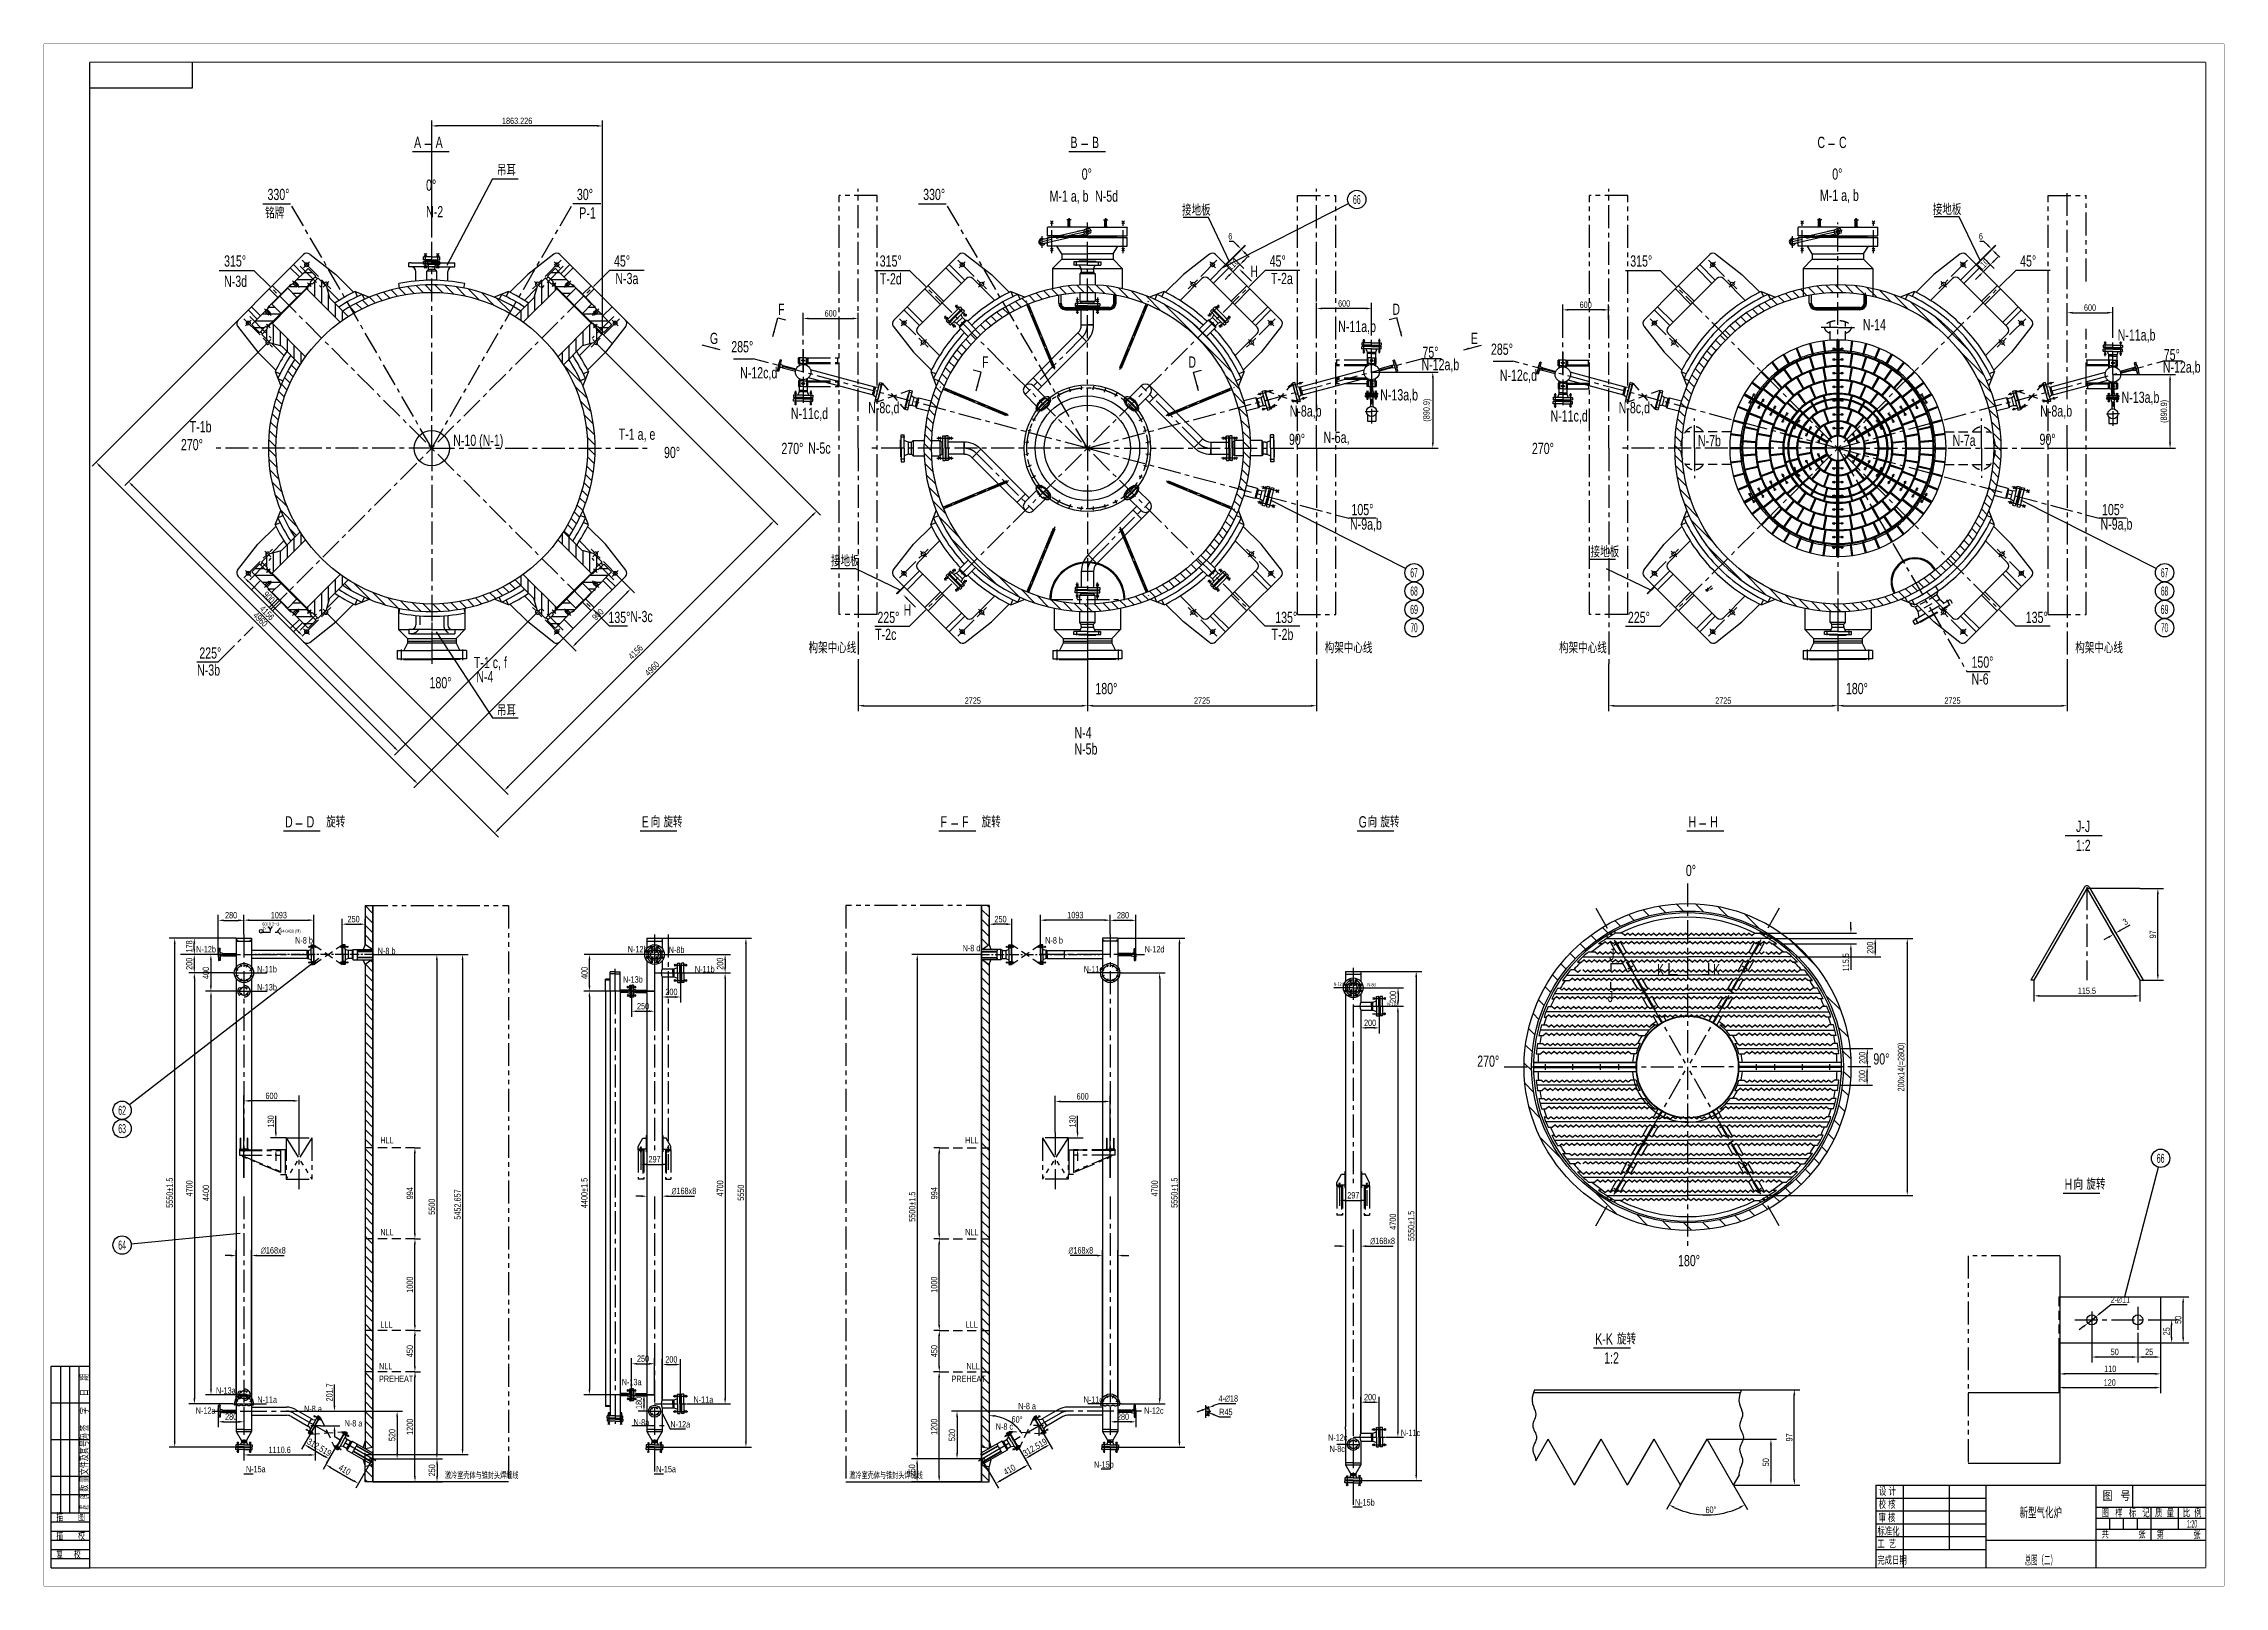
# Model space of a CAD drawing. Extents: x -2 to 23782, y -2 to 16822.
import ezdxf
from ezdxf.enums import TextEntityAlignment as Align

# ---------------------------------------------------------------- set-up
doc = ezdxf.new("R2010")
doc.units = 0
doc.header["$LTSCALE"] = 200
doc.header["$MEASUREMENT"] = 0
for name, pattern in [('F', [0.75, 0.5, -0.25]), ('G', [2, 1.25, -0.25, 0.25, -0.25]), ('K', [2.5, 1.25, -0.25, 0.25, -0.25, 0.25, -0.25])]:
    doc.linetypes.add(name, pattern=pattern)
doc.layers.get('0').update_dxf_attribs({"linetype": 'CONTINUOUS'})
doc.layers.get('DEFPOINTS').update_dxf_attribs({"linetype": 'CONTINUOUS'})
for name, color, linetype in [('01', 7, 'CONTINUOUS'), ('02', 1, 'CONTINUOUS'), ('02C', 3, 'CONTINUOUS'), ('04', 2, 'F'), ('05', 4, 'G'), ('07', 6, 'K'), ('08', 1, 'CONTINUOUS'), ('11', 3, 'CONTINUOUS'), ('13', 3, 'CONTINUOUS')]:
    doc.layers.add(name, color=color, linetype=linetype)
doc.styles.get("Standard").update_dxf_attribs({"font": 'thenor.shx', "width": 0.707, "bigfont": 'hztxt.shx'})
doc.dimstyles.new('INTE', dxfattribs={"dimscale": 20, "dimtxt": 3.5, "dimasz": 3, "dimexe": 3, "dimexo": 0, "dimgap": 1, "dimtad": 1, "dimdec": 3, "dimdsep": 46, "dimtxsty": 'Standard', "dimcen": 0, "dimclrd": 1, "dimclre": 1, "dimclrt": 3, "dimaunit": 1, "dimadec": 0, "dimazin": 0, "dimtfac": 1, "dimtdec": 4, "dimtofl": 0, "dimtmove": 0, "dimatfit": 0, "dimfxl": 0, "dimtzin": 0, "dimarcsym": 0})
doc.dimstyles.new('INTE_ARC_ARC5', dxfattribs={"dimscale": 20, "dimtxt": 3.5, "dimasz": 3, "dimexe": 3, "dimexo": 0, "dimgap": 1, "dimtad": 1, "dimtoh": 1, "dimdec": 3, "dimdsep": 46, "dimtxsty": 'Standard', "dimcen": 0, "dimclrd": 1, "dimclre": 1, "dimclrt": 3, "dimaunit": 1, "dimadec": 0, "dimazin": 0, "dimtfac": 1, "dimtdec": 4, "dimtmove": 0, "dimatfit": 3, "dimfxl": 0, "dimtzin": 0, "dimarcsym": 0})
doc.dimstyles.new('INTE_CIR_CIR7', dxfattribs={"dimscale": 20, "dimtxt": 3.5, "dimasz": 3, "dimexe": 3, "dimexo": 0, "dimgap": 1, "dimtad": 1, "dimtoh": 1, "dimdec": 3, "dimdsep": 46, "dimtxsty": 'Standard', "dimcen": 0, "dimclrd": 1, "dimclre": 1, "dimclrt": 3, "dimadec": 0, "dimazin": 0, "dimtfac": 1, "dimtdec": 4, "dimtmove": 0, "dimatfit": 3, "dimfxl": 0, "dimtzin": 0, "dimarcsym": 0})
pattern_1 = [(90, (-8369.26, 0), (-75, 1e-14), [])]
pattern_2 = [(0, (-8369.26, 0), (2e-14, 75), [])]

msp = doc.modelspace()

# ---------------------------------------------------------------- texts
at = {"color": 3, "width": 0.707}
for s, height, p in [('设 计', 84, (20015.7518, 986.5578)), ('图   号', 112, (22454.8336, 927.8742)), ('校 核', 84, (20012.724, 844.0296)), ('审 核', 84, (20010.5871, 698.4264)), ('图   样   标   记', 84, (22443.0779, 751.7265)), ('质  量', 84, (23026.2208, 752.237)), ('比  例', 84, (23329.3169, 752.237)), ('工  艺', 84, (19996.0493, 412.7233)), ('标准化', 84, (19998.9219, 550.7429)), ('共              张', 84, (22442.851, 520.8008)), ('第              张', 84, (23043.0411, 513.3163)), ('完成日期', 84, (19997.2328, 235.0526))]:
    msp.add_text(s, height=height, dxfattribs=at).set_placement(p)
at = {"color": 3, "linetype": 'ByBlock', "char_height": 70, "attachment_point": 5}
for s, insert, rotation in [('900', (2454.4255, 10784.8249), 315), ('60°', (10614.2761, 1817.6805), 356.32116451)]:
    msp.add_mtext(s, dxfattribs=dict(at, insert=insert, rotation=rotation))
at = {"layer": '01', "width": 0.633862}
msp.add_text('●', height=0.04, dxfattribs=at).set_placement((9864.365, 12280.6444), (9864.3902, 12280.6444), align=Align.FIT)
at = {"layer": '02', "width": 0.633862}
for height, rotation, p, p2 in [(0.03, 315.00000001, (2817.3516, 14297.4576), (2817.3649, 14297.4442)), (0.03, 315.00000001, (18153.9125, 14297.4576), (18153.9259, 14297.4442)), (0.02, 90, (19505.025, 11325.6628), (19505.025, 11325.6754)), (0.03, 314.99999999, (21454.7502, 10996.6199), (21454.7635, 10996.6066))]:
    msp.add_text('●', height=height, rotation=rotation, dxfattribs=at).set_placement(p, p2, align=Align.FIT)
for height, p, p2 in [(0.04, (12958.1665, 14478.9516), (12958.1916, 14478.9516)), (0.04, (21143.7791, 14478.9516), (21143.8043, 14478.9516)), (0.04, (10516.7167, 11924.1521), (10516.7419, 11924.1521)), (0.04, (13374.2278, 11848.9258), (13374.2529, 11848.9258)), (0.04, (21559.8404, 11848.9258), (21559.8656, 11848.9258)), (0.02, (10867.8738, 6916.6369), (10867.8863, 6916.6369)), (0.04, (2998.0574, 6844.9986), (2998.0825, 6844.9986)), (0.02, (6946.9698, 6662.3397), (6946.9824, 6662.3397)), (0.02, (6405.3777, 6499.6153), (6405.3903, 6499.6153)), (0.02, (14567.4791, 6300.0902), (14567.4917, 6300.0902)), (0.02, (2143.0081, 4888.9633), (2143.0207, 4888.9633)), (0.02, (11669.8446, 4888.9633), (11669.8572, 4888.9633)), (0.02, (6207.9812, 4527.1348), (6207.9938, 4527.1348)), (0.04, (2140.3366, 3845.898), (2140.3618, 3845.898)), (0.02, (2143.0081, 3681.6214), (2143.0207, 3681.6214)), (0.02, (11669.8446, 3681.6214), (11669.8572, 3681.6214)), (0.04, (22697.507, 3159.151), (22697.5321, 3159.151)), (0.02, (2681.8511, 1942.0728), (2681.8637, 1942.0728)), (0.02, (1913.0934, 1877.3181), (1913.1059, 1877.3181)), (0.02, (11899.7593, 1877.3181), (11899.7719, 1877.3181)), (0.02, (2110.1943, 1472.8134), (2110.2069, 1472.8134)), (0.02, (11702.6584, 1472.8134), (11702.6709, 1472.8134))]:
    msp.add_text('●', height=height, dxfattribs=at).set_placement(p, p2, align=Align.FIT)
at = {"layer": '08', "width": 0.707}
for s, p in [('+0.5', (2401.264, 7175.4084)), ('0', (2410.4511, 7156.5585)), ('-3%%d', (2422.1645, 7201.0867)), ('0', (2431.2914, 7219.2833))]:
    msp.add_text(s, height=17.5, dxfattribs=at).set_placement(p)
at = {"layer": '11', "width": 0.707}
for s, p in [('A', (4037.6369, 15646.9769)), ('A', (4272.9322, 15646.9769)), ('B', (11196.7032, 15646.9769)), ('B', (11431.9985, 15646.9769)), ('C', (19343.7608, 15646.9769)), ('C', (19579.0561, 15646.9769)), ('吊耳', (4940.7633, 15346.3746)), ('0%%d', (11319.7218, 15302.0142)), ('0%%d', (19505.3345, 15302.0142)), ('330%%d', (2439.4474, 15079.9)), ('0%%d', (4168.7735, 15180.9142)), ('30%%d', (5813.9203, 15079.9)), ('330%%d', (9590.3957, 15079.9)), ('M-1 a, b', (10969.0995, 15061.2859)), ('N-5d', (11465.0323, 15061.2859)), ('M-1 a, b', (19370.748, 15070.2783)), ('铭牌', (2413.4925, 14878.0373)), ('N-2', (4168.7735, 14891.3846)), ('P-1', (5839.8752, 14878.0373)), ('接地板', (12413.2713, 14909.4758)), ('接地板', (20602.8981, 14916.9284)), ('315%%d', (1965.7699, 14353.8414)), ('45%%d', (6218.3189, 14353.8414)), ('315%%d', (9116.7182, 14353.8414)), ('45%%d', (13369.2672, 14353.8414)), ('315%%d', (17302.3309, 14353.8414)), ('45%%d', (21554.8798, 14353.8414)), ('N-3d', (1965.7699, 14132.5307)), ('N-3a', (6233.2806, 14163.0741)), ('T-2d', (9118.811, 14159.2249)), ('H', (13158.7939, 14240.4772)), ('T-2a', (13384.2289, 14163.0741)), ('F', (8007.1681, 13827.7567)), ('N-11a,b', (14117.492, 13640.0847)), ('D', (14707.7178, 13827.7567)), ('N-14', (19839.6764, 13658.4732)), ('E', (15563.8286, 13510.0409)), ('N-11a,b', (22618.6997, 13546.8041)), ('F', (10232.1297, 13251.6774)), ('D', (12482.7562, 13251.6774)), ('N-12a,b', (15025.5021, 13224.422)), ('75%%d', (15035.8283, 13358.8378)), ('N-12a,b', (23111.1148, 13197.7795)), ('75%%d', (23121.4409, 13332.1953)), ('N-8a,b', (13588.1955, 12717.796)), ('N-13a,b', (14575.6529, 12894.2422)), ('N-8a,b', (21773.8081, 12717.796)), ('N-13a,b', (22661.2655, 12867.5997)), ('T-1b', (1591.005, 12546.2098)), ('T-1 a, e', (6270.3266, 12465.1419)), ('270%%d', (1495.0836, 12351.5026)), ('N-10', (4465.003, 12398.8136)), ('(N-1)', (4747.4471, 12398.8136)), ('90%%d', (6763.9898, 12265.7735)), ('270%%d', (8044.3402, 12309.5564)), ('N-5c', (8337.0244, 12313.4542)), ('90%%d', (13580.4473, 12408.7579)), ('N-5a,', (13957.1379, 12430.2451)), ('270%%d', (16229.9529, 12309.5564)), ('N-7b', (18040.6043, 12393.5647)), ('N-7a', (20818.1265, 12398.1497)), ('90%%d', (21766.06, 12408.7579)), ('105%%d', (14261.953, 11642.9697)), ('105%%d', (22447.5657, 11642.9697)), ('N-9a,b', (14245.9806, 11484.5935)), ('N-9a,b', (22431.5933, 11484.5935)), ('接地板', (8585.3164, 11083.5786)), ('接地板', (16869.924, 11182.5736)), ('H', (9377.4437, 10548.5704)), ('135%%d', (6157.6074, 10467.1033)), ('N-3c', (6396.4876, 10476.7353)), ('135%%d', (13430.4112, 10467.1033)), ('135%%d', (21616.0239, 10467.1033)), ('构架中心线', (8340.8322, 10135.7314)), ('T-2c', (9066.3314, 10281.4987)), ('T-2b', (13390.1345, 10281.4987)), ('构架中心线', (13970.6291, 10135.7314)), ('构架中心线', (16526.4448, 10135.7314)), ('构架中心线', (22156.2418, 10135.7314)), ('N-3b', (1670.9163, 9892.9678)), ('T-1 c, f', (4689.9228, 9974.9053)), ('150%%d', (21024.4155, 9979.4014)), ('180%%d', (4206.7682, 9754.3869)), ('N-4', (4716.7993, 9820.1214)), ('180%%d', (11468.9145, 9690.907)), ('180%%d', (19654.5271, 9690.907)), ('N-6', (21024.4155, 9795.4332)), ('N-4', (11240.2731, 9209.1275)), ('N-5b', (11240.2731, 9032.6659)), ('D', (2630.4141, 8237.4031)), ('D', (2865.7094, 8237.4031)), ('旋转', (3079.4557, 8237.4031)), ('E', (6520.8115, 8237.4031)), ('向', (6618.1293, 8237.4031)), ('旋转', (6758.1279, 8237.4031)), ('F', (9779.33, 8237.4031)), ('F', (10014.6253, 8237.4031)), ('旋转', (10228.3716, 8237.4031)), ('G', (14340.0692, 8237.4031)), ('向', (14437.387, 8237.4031)), ('旋转', (14577.3856, 8237.4031)), ('H', (17937.9926, 8237.4031)), ('H', (18173.2879, 8237.4031)), ('J-J', (22164.5828, 8187.5284)), ('1:2', (22162.6197, 7980.0739)), ('0%%d', (17909.0393, 7706.9905)), ('J', (17072.0036, 6791.547)), ('K', (17594.1997, 6627.0346)), ('K', (18205.2806, 6627.0346)), ('J', (17057.7267, 6332.7075)), ('270%%d', (15633.5263, 5627.1387)), ('90%%d', (19953.9461, 5651.8037)), ('H', (22040.1387, 4286.2129)), ('向', (22137.4565, 4286.2129)), ('旋转', (22277.4551, 4286.2129)), ('180%%d', (17823.6948, 3452.4598)), ('K-K', (16920.5001, 2598.5059)), ('旋转', (17157.8165, 2598.5059)), ('1:2', (17017.8179, 2391.0514))]:
    msp.add_text(s, height=122.5, dxfattribs=at).set_placement(p, align=Align.BOTTOM_LEFT)
at = {"layer": '11'}
for s, height, width, p, p2 in [('66', 98.99495, 0.657953, (14277.7204, 15073.0008), (14362.369, 15073.0008)), ('67', 98.99495, 0.656007, (14903.8098, 11002.9735), (14984.9866, 11002.9735)), ('67', 98.99495, 0.656007, (23089.4225, 11002.9735), (23170.5992, 11002.9735)), ('69', 98.99495, 0.652913, (14901.6875, 10602.9735), (14987.1089, 10602.9735)), ('68', 98.99495, 0.656007, (14903.8098, 10802.9735), (14984.9866, 10802.9735)), ('69', 98.99495, 0.652913, (23087.3002, 10602.9735), (23172.7215, 10602.9735)), ('68', 98.99495, 0.656007, (23089.4225, 10802.9735), (23170.5992, 10802.9735)), ('70', 98.99495, 0.622213, (14905.8765, 10402.9735), (14982.9199, 10402.9735)), ('70', 98.99495, 0.622213, (23091.4891, 10402.9735), (23168.5326, 10402.9735)), ('62', 98.99495, 0.658345, (811.0781, 5140.1734), (896.4583, 5140.1734)), ('63', 98.99495, 0.657642, (811.7303, 4940.1734), (895.8061, 4940.1734)), ('66', 98.99495, 0.657953, (23044.8046, 4616.7809), (23129.4533, 4616.7809)), ('64', 98.99495, 0.639175, (811.0576, 3669.8352), (896.4789, 3669.8352)), ('新型气化炉', 120, 0.702239, (21548.2611, 740), (22011.7389, 740)), ('1:20', 84, 0.655288, (23373.558, 638), (23486.442, 638)), ('总图（二）', 100, 0.687756, (21604.5341, 225), (21955.4659, 225))]:
    msp.add_text(s, height=height, dxfattribs=dict(at, width=width)).set_placement(p, p2, align=Align.FIT)
at = {"layer": '11', "width": 0.707}
for s, p in [('G', (7264.6507, 13510.0409)), ('285%%d', (7497.5154, 13418.6384)), ('285%%d', (15783.1281, 13391.8435)), ('N-12c,d', (7593.9853, 13134.7502)), ('N-12c,d', (15879.5979, 13107.9553)), ('N-11c,d', (8147.6126, 12691.2829)), ('N-8c,d', (8990.7698, 12754.178)), ('N-8c,d', (17176.3824, 12754.178)), ('N-11c,d', (16433.2252, 12664.488)), ('225%%d', (9091.2213, 10467.1033)), ('225%%d', (17276.834, 10467.1033)), ('225%%d', (1695.8063, 10078.5725)), ('吊耳', (4940.7633, 9452.4695))]:
    msp.add_text(s, height=122.5, rotation=360, dxfattribs=at).set_placement(p, align=Align.BOTTOM_LEFT)
for s, height, p in [('N-12b', 70, (1661.4636, 6910.8854)), ('N-8 b', 70, (2740.945, 7008.0446)), ('N-8 b', 70, (3641.9878, 6891.7946)), ('N-12b', 70, (6368.5023, 6910.8854)), ('N-8b', 70, (6815.5766, 6904.1577)), ('N-12d', 70, (12006.3715, 6910.8854)), ('N-11b', 70, (2326.0762, 6693.3215)), ('N-11b', 70, (7100.4836, 6693.3215)), ('N-11d', 70, (11341.4744, 6693.3215)), ('N-13b', 70, (2326.0762, 6496.4317)), ('N-13b', 70, (6316.4112, 6581.6741)), ('N-12d', 35, (14066.4067, 6548.636)), ('N-8d', 35, (14436.0859, 6541.9083)), ('N-11d', 35, (14651.9939, 6331.0721)), ('HLL', 70, (3669.7642, 4827.5417)), ('NLL', 70, (3669.7642, 3826.7245)), ('LLL', 70, (3669.7642, 2819.005)), ('NLL', 70, (3655.9428, 2363.4606)), ('N-13a', 70, (1877.0442, 2099.1015)), ('PREHEAT', 70, (3655.9428, 2225.4168)), ('N-13a', 70, (6303.4049, 2190.4406)), ('N-12a', 70, (1656.2834, 1879.5862)), ('N-11a', 70, (2328.0989, 1999.5657)), ('N-8 a', 70, (2838.3112, 1898.8038)), ('N-11a', 70, (7085.2925, 1999.5657)), ('N-11c', 70, (11339.4517, 1999.5657)), ('N-12c', 70, (12001.3691, 1879.5862)), ('N-8 a', 70, (3280.3259, 1741.2915)), ('N-8a', 70, (6430.9907, 1751.178)), ('N-12a', 70, (6833.5419, 1730.5286)), ('N-11c', 70, (14800.101, 1637.3163)), ('N-12c', 70, (14006.8836, 1586.1518)), ('N-8c', 70, (14022.7931, 1462.216)), ('N-15a', 70, (2203.8567, 1241.2479)), ('激冷室壳体与锥封头焊缝线', 70, (4374.6597, 1169.382)), ('N-15a', 70, (6679.0963, 1241.2479)), ('N-15b', 70, (11453.7958, 1291.9198)), ('N-15b', 70, (14299.6056, 878.9985))]:
    msp.add_text(s, height=height, dxfattribs=at).set_placement(p)
for s, p in [('N-8 d', (10020.6137, 6923.8752)), ('N-8 b', (10921.6566, 7008.0446)), ('HLL', (10049.07, 4827.5417)), ('NLL', (10049.07, 3826.7245)), ('LLL', (10054.019, 2819.005)), ('NLL', (10062.8915, 2363.4606)), ('PREHEAT', (9899.5745, 2225.4168)), ('N-8 a', (10627.4144, 1929.0549)), ('N-8 c', (10382.2756, 1705.9985)), ('激冷室壳体与锥封头焊缝线', (8784.7543, 1169.382))]:
    msp.add_text(s, height=70, rotation=360, dxfattribs=at).set_placement(p)
at = {"layer": '13', "width": 0.707}
for s, p in [('60%%d', (2382.6729, 7202.7295)), ('1', (2384.4423, 7158.5438)), ('X', (2453.3122, 7202.7295)), ('2～3', (2489.2859, 7202.7295)), ('94-0430 (Ⅶ)', (2576.0901, 7125.2507))]:
    msp.add_text(s, height=35, dxfattribs=at).set_placement(p)

# ---------------------------------------------------------------- blocks, each defined once
blk = doc.blocks.new('*U1', base_point=(252, 168.3))
at = {"layer": '01'}
for p, q in [((252, 168.3), (252, 182.3)), ((196, 168.3), (252, 168.3))]:
    blk.add_line(p, q, dxfattribs=at)
blk = doc.blocks.new('*U2', base_point=(166.2, 129.2))
at = {"color": 3}
for p, q in [((150.2, 239.2), (150.2, 159.2)), ((155.2, 239.2), (155.2, 159.2)), ((160.2, 239.2), (160.2, 159.2)), ((145.2, 219.2), (166.2, 219.2)), ((145.2, 199.2), (166.2, 199.2)), ((145.2, 179.2), (166.2, 179.2)), ((145.2, 169.2), (166.2, 169.2)), ((145.2, 154.2), (166.2, 154.2)), ((145.2, 144.2), (166.2, 144.2)), ((145.2, 134.2), (166.2, 134.2)), ((145.2, 129.2), (166.2, 129.2))]:
    blk.add_line(p, q, dxfattribs=at)
for p, q in [((145.2, 159.2), (166.2, 159.2)), ((145.2, 149.2), (166.2, 149.2)), ((145.2, 139.2), (166.2, 139.2))]:
    blk.add_line(p, q)
at = {"layer": '01'}
for p, q in [((145.2, 129.2), (145.2, 239.2)), ((145.2, 239.2), (166.2, 239.2))]:
    blk.add_line(p, q, dxfattribs=at)
at = {"color": 3, "width": 0.707}
for s, height, p in [('日    期', 4, (165.6, 222.8)), ('签     字', 4, (165.6, 203.5)), ('文件及其号码', 4, (165.6, 179.7)), ('更    改', 2.5, (163.2, 161.1)), ('数 量', 4, (165.6, 170.7)), ('标    记', 2.5, (166.1, 161))]:
    blk.add_text(s, height=height, rotation=90, dxfattribs=at).set_placement(p)
for s, p in [('描       图', (148, 154.6)), ('描       校', (148, 144.4)), ('复     校', (148, 134.3))]:
    blk.add_text(s, height=4, dxfattribs=at).set_placement(p)
blk = doc.blocks.new('*U3')
at = {"layer": '02'}
for points, const_width in [([(1189, 841), (0, 841)], 0.25), ([(0, 841), (0, 0)], 0.25), ([(1189, 0), (1189, 841)], 0.25), ([(1179, 831), (25, 831)], 0.7), ([(25, 831), (25, 10)], 0.7), ([(1179, 10), (1179, 831)], 0.7), ([(0, 0), (1189, 0)], 0.25), ([(25, 10), (1179, 10)], 0.7)]:
    blk.add_lwpolyline(points, dxfattribs=dict(at, const_width=const_width))
blk = doc.blocks.new('*D37')
at = {"color": 1, "linetype": 'ByBlock'}
for p, q in [((4222, 8188), (4970, 8188)), ((4910, 8128), (4910, 2748)), ((4222, 2688), (4970, 2688))]:
    blk.add_line(p, q, dxfattribs=at)
for points in [[(4900, 8128), (4920, 8128), (4910, 8188)], [(4900, 2748), (4920, 2748), (4910, 2688)]]:
    blk.add_solid(points, dxfattribs=at)
at = {"layer": 'DEFPOINTS', "color": 0, "linetype": 'ByBlock'}
for p in [(4222, 8188), (4222, 2688), (4910, 2688)]:
    blk.add_point(p, dxfattribs=at)
at = {"color": 3, "linetype": 'ByBlock', "insert": (4855, 5438), "char_height": 70, "attachment_point": 5, "rotation": 90}
blk.add_mtext('5500', dxfattribs=at)
blk = doc.blocks.new('*D110')
at = {"color": 1, "linetype": 'ByBlock'}
for p, q in [((7639, 7988), (8114, 7988)), ((8054, 7928), (8054, 3348)), ((7639, 3288), (8114, 3288))]:
    blk.add_line(p, q, dxfattribs=at)
for points in [[(8044, 7928), (8064, 7928), (8054, 7988)], [(8044, 3348), (8064, 3348), (8054, 3288)]]:
    blk.add_solid(points, dxfattribs=at)
at = {"layer": 'DEFPOINTS', "color": 0, "linetype": 'ByBlock'}
for p in [(7639, 7988), (7639, 3288), (8054, 3288)]:
    blk.add_point(p, dxfattribs=at)
at = {"color": 3, "linetype": 'ByBlock', "insert": (7999, 5638), "char_height": 70, "attachment_point": 5, "rotation": 90}
blk.add_mtext('4700', dxfattribs=at)
blk = doc.blocks.new('*D111')
at = {"color": 1, "linetype": 'ByBlock'}
for p, q in [((7368, 8366), (8341, 8366)), ((8281, 8306), (8281, 2876)), ((7334, 2816), (8341, 2816))]:
    blk.add_line(p, q, dxfattribs=at)
for points in [[(8271, 8306), (8291, 8306), (8281, 8366)], [(8271, 2876), (8291, 2876), (8281, 2816)]]:
    blk.add_solid(points, dxfattribs=at)
at = {"layer": 'DEFPOINTS', "color": 0, "linetype": 'ByBlock'}
for p in [(7368, 8366), (7334, 2816), (8281, 2816)]:
    blk.add_point(p, dxfattribs=at)
at = {"color": 3, "linetype": 'ByBlock', "insert": (8226, 5591), "char_height": 70, "attachment_point": 5, "rotation": 90}
blk.add_mtext('5550', dxfattribs=at)
blk = doc.blocks.new('*D112')
at = {"color": 1, "linetype": 'ByBlock'}
for p, q in [((6403, 6488), (5890, 6488)), ((5950, 6428), (5950, 2148)), ((6411, 2088), (5890, 2088))]:
    blk.add_line(p, q, dxfattribs=at)
for points in [[(5940, 6428), (5960, 6428), (5950, 6488)], [(5940, 2148), (5960, 2148), (5950, 2088)]]:
    blk.add_solid(points, dxfattribs=at)
at = {"layer": 'DEFPOINTS', "color": 0, "linetype": 'ByBlock'}
for p in [(6403, 6488), (5950, 2088), (6411, 2088)]:
    blk.add_point(p, dxfattribs=at)
at = {"color": 3, "linetype": 'ByBlock', "insert": (5895, 4288), "char_height": 70, "attachment_point": 5, "rotation": 90}
blk.add_mtext('4400±1.5', dxfattribs=at)
blk = doc.blocks.new('*D113')
at = {"color": 1, "linetype": 'ByBlock'}
for p, q in [((2183, 1486), (2183, 1371)), ((2243, 1431), (2901, 1431)), ((2961, 1640), (2961, 1371))]:
    blk.add_line(p, q, dxfattribs=at)
for points in [[(2243, 1441), (2243, 1421), (2183, 1431)], [(2901, 1441), (2901, 1421), (2961, 1431)]]:
    blk.add_solid(points, dxfattribs=at)
at = {"layer": 'DEFPOINTS', "color": 0, "linetype": 'ByBlock'}
for p in [(2183, 1486), (2961, 1640), (2961, 1431)]:
    blk.add_point(p, dxfattribs=at)
at = {"color": 3, "linetype": 'ByBlock', "insert": (2572, 1486), "char_height": 70, "attachment_point": 5}
blk.add_mtext('1110.6', dxfattribs=at)
blk = doc.blocks.new('*D114')
at = {"color": 1, "linetype": 'ByBlock'}
for p, q in [((8156, 3226), (8156, 3079)), ((8216, 3139), (8376, 3139)), ((8436, 3247), (8436, 3079))]:
    blk.add_line(p, q, dxfattribs=at)
for points in [[(8216, 3149), (8216, 3129), (8156, 3139)], [(8376, 3149), (8376, 3129), (8436, 3139)]]:
    blk.add_solid(points, dxfattribs=at)
at = {"layer": 'DEFPOINTS', "color": 0, "linetype": 'ByBlock'}
for p in [(8156, 3226), (8436, 3247), (8436, 3139)]:
    blk.add_point(p, dxfattribs=at)
at = {"color": 3, "linetype": 'ByBlock', "insert": (8296, 3194), "char_height": 70, "attachment_point": 5}
blk.add_mtext('280', dxfattribs=at)
blk = doc.blocks.new('*D115')
at = {"color": 1, "linetype": 'ByBlock'}
for p, q in [((7034, 3416), (7034, 3785)), ((7094, 3725), (7224, 3725)), ((7284, 3388), (7284, 3785))]:
    blk.add_line(p, q, dxfattribs=at)
for points in [[(7094, 3735), (7094, 3715), (7034, 3725)], [(7224, 3735), (7224, 3715), (7284, 3725)]]:
    blk.add_solid(points, dxfattribs=at)
at = {"layer": 'DEFPOINTS', "color": 0, "linetype": 'ByBlock'}
for p in [(7284, 3725), (7034, 3416), (7284, 3388)]:
    blk.add_point(p, dxfattribs=at)
at = {"color": 3, "linetype": 'ByBlock', "insert": (7159, 3780), "char_height": 70, "attachment_point": 5}
blk.add_mtext('250', dxfattribs=at)
blk = doc.blocks.new('*D116')
at = {"color": 1, "linetype": 'ByBlock'}
for p, q in [((7284, 3388), (7109, 3388)), ((7215, 3208), (7109, 3208)), ((7169, 3328), (7169, 3268))]:
    blk.add_line(p, q, dxfattribs=at)
for points in [[(7159, 3328), (7179, 3328), (7169, 3388)], [(7159, 3268), (7179, 3268), (7169, 3208)]]:
    blk.add_solid(points, dxfattribs=at)
at = {"layer": 'DEFPOINTS', "color": 0, "linetype": 'ByBlock'}
for p in [(7284, 3388), (7169, 3208), (7215, 3208)]:
    blk.add_point(p, dxfattribs=at)
at = {"color": 3, "linetype": 'ByBlock', "insert": (7114, 3298), "char_height": 70, "attachment_point": 5, "rotation": 90}
blk.add_mtext('180', dxfattribs=at)
blk = doc.blocks.new('*D117')
at = {"color": 1, "linetype": 'ByBlock'}
for p, q in [((7368, 3332), (7368, 3777)), ((7428, 3717), (7508, 3717)), ((7568, 3361), (7568, 3777))]:
    blk.add_line(p, q, dxfattribs=at)
for points in [[(7428, 3727), (7428, 3707), (7368, 3717)], [(7508, 3727), (7508, 3707), (7568, 3717)]]:
    blk.add_solid(points, dxfattribs=at)
at = {"layer": 'DEFPOINTS', "color": 0, "linetype": 'ByBlock'}
for p in [(7568, 3717), (7368, 3332), (7568, 3361)]:
    blk.add_point(p, dxfattribs=at)
at = {"color": 3, "linetype": 'ByBlock', "insert": (7468, 3772), "char_height": 70, "attachment_point": 5}
blk.add_mtext('200', dxfattribs=at)
blk = doc.blocks.new('*D118')
at = {"color": 1, "linetype": 'ByBlock'}
for p, q in [((2183, 7106), (2183, 7323)), ((2243, 7263), (2884, 7263)), ((2944, 6954), (2944, 7323))]:
    blk.add_line(p, q, dxfattribs=at)
for points in [[(2243, 7273), (2243, 7253), (2183, 7263)], [(2884, 7273), (2884, 7253), (2944, 7263)]]:
    blk.add_solid(points, dxfattribs=at)
at = {"layer": 'DEFPOINTS', "color": 0, "linetype": 'ByBlock'}
for p in [(2944, 7263), (2183, 7106), (2944, 6954)]:
    blk.add_point(p, dxfattribs=at)
at = {"color": 3, "linetype": 'ByBlock', "insert": (2563, 7318), "char_height": 70, "attachment_point": 5}
blk.add_mtext('1093', dxfattribs=at)
blk = doc.blocks.new('*D119')
at = {"color": 1, "linetype": 'ByBlock'}
for p, q in [((8147, 8234), (7834, 8234)), ((7894, 8174), (7894, 8094)), ((8316, 8034), (7834, 8034))]:
    blk.add_line(p, q, dxfattribs=at)
for points in [[(7884, 8174), (7904, 8174), (7894, 8234)], [(7884, 8094), (7904, 8094), (7894, 8034)]]:
    blk.add_solid(points, dxfattribs=at)
at = {"layer": 'DEFPOINTS', "color": 0, "linetype": 'ByBlock'}
for p in [(8147, 8234), (7894, 8034), (8316, 8034)]:
    blk.add_point(p, dxfattribs=at)
at = {"color": 3, "linetype": 'ByBlock', "insert": (7839, 8134), "char_height": 70, "attachment_point": 5, "rotation": 90}
blk.add_mtext('200', dxfattribs=at)
blk = doc.blocks.new('*D120')
at = {"color": 1, "linetype": 'ByBlock'}
for p, q in [((2526, 8216), (2526, 8621)), ((2806, 8406), (2806, 8621)), ((2586, 8561), (2746, 8561))]:
    blk.add_line(p, q, dxfattribs=at)
for points in [[(2586, 8571), (2586, 8551), (2526, 8561)], [(2746, 8571), (2746, 8551), (2806, 8561)]]:
    blk.add_solid(points, dxfattribs=at)
at = {"layer": 'DEFPOINTS', "color": 0, "linetype": 'ByBlock'}
for p in [(2806, 8561), (2806, 8406), (2526, 8216)]:
    blk.add_point(p, dxfattribs=at)
at = {"color": 3, "linetype": 'ByBlock', "insert": (2666, 8617), "char_height": 70, "attachment_point": 5}
blk.add_mtext('280', dxfattribs=at)
blk = doc.blocks.new('*D121')
at = {"color": 1, "linetype": 'ByBlock'}
for p, q in [((7164, 8188), (6515, 8188)), ((6575, 7848), (6575, 8128)), ((7284, 7788), (6515, 7788))]:
    blk.add_line(p, q, dxfattribs=at)
for points in [[(6565, 8128), (6585, 8128), (6575, 8188)], [(6565, 7848), (6585, 7848), (6575, 7788)]]:
    blk.add_solid(points, dxfattribs=at)
at = {"layer": 'DEFPOINTS', "color": 0, "linetype": 'ByBlock'}
for p in [(6575, 8188), (7164, 8188), (7284, 7788)]:
    blk.add_point(p, dxfattribs=at)
at = {"color": 3, "linetype": 'ByBlock', "insert": (6520, 7988), "char_height": 70, "attachment_point": 5, "rotation": 90}
blk.add_mtext('400', dxfattribs=at)
blk = doc.blocks.new('*D122')
at = {"color": 1, "linetype": 'ByBlock'}
for p, q in [((10634, 8452), (10634, 7556)), ((10384, 7688), (10384, 7556)), ((10444, 7616), (10574, 7616))]:
    blk.add_line(p, q, dxfattribs=at)
for points in [[(10444, 7626), (10444, 7606), (10384, 7616)], [(10574, 7626), (10574, 7606), (10634, 7616)]]:
    blk.add_solid(points, dxfattribs=at)
at = {"layer": 'DEFPOINTS', "color": 0, "linetype": 'ByBlock'}
for p in [(10634, 8452), (10384, 7688), (10634, 7616)]:
    blk.add_point(p, dxfattribs=at)
at = {"color": 3, "linetype": 'ByBlock', "insert": (10509, 7671), "char_height": 70, "attachment_point": 5}
blk.add_mtext('250', dxfattribs=at)
blk = doc.blocks.new('*D123')
at = {"color": 1, "linetype": 'ByBlock'}
for p, q in [((7405, 8188), (8114, 8188)), ((8054, 8128), (8054, 8048)), ((7284, 7988), (8114, 7988))]:
    blk.add_line(p, q, dxfattribs=at)
for points in [[(8044, 8128), (8064, 8128), (8054, 8188)], [(8044, 8048), (8064, 8048), (8054, 7988)]]:
    blk.add_solid(points, dxfattribs=at)
at = {"layer": 'DEFPOINTS', "color": 0, "linetype": 'ByBlock'}
for p in [(7405, 8188), (7284, 7988), (8054, 7988)]:
    blk.add_point(p, dxfattribs=at)
at = {"color": 3, "linetype": 'ByBlock', "insert": (7999, 8088), "char_height": 70, "attachment_point": 5, "rotation": 90}
blk.add_mtext('200', dxfattribs=at)
blk = doc.blocks.new('*D124')
at = {"color": 1, "linetype": 'ByBlock'}
for p, q in [((21062, 7625), (21254, 7625)), ((21194, 7565), (21194, 2985)), ((21062, 2925), (21254, 2925))]:
    blk.add_line(p, q, dxfattribs=at)
for points in [[(21184, 7565), (21204, 7565), (21194, 7625)], [(21184, 2985), (21204, 2985), (21194, 2925)]]:
    blk.add_solid(points, dxfattribs=at)
at = {"layer": 'DEFPOINTS', "color": 0, "linetype": 'ByBlock'}
for p in [(21062, 7625), (21062, 2925), (21194, 2925)]:
    blk.add_point(p, dxfattribs=at)
at = {"color": 3, "linetype": 'ByBlock', "insert": (21139, 5275), "char_height": 70, "attachment_point": 5, "rotation": 90}
blk.add_mtext('4700', dxfattribs=at)
blk = doc.blocks.new('*D125')
at = {"color": 1, "linetype": 'ByBlock'}
for p, q in [((14365, 6704), (15028, 6704)), ((14968, 6644), (14968, 1214)), ((14331, 1154), (15028, 1154))]:
    blk.add_line(p, q, dxfattribs=at)
for points in [[(14958, 6644), (14978, 6644), (14968, 6704)], [(14958, 1214), (14978, 1214), (14968, 1154)]]:
    blk.add_solid(points, dxfattribs=at)
at = {"layer": 'DEFPOINTS', "color": 0, "linetype": 'ByBlock'}
for p in [(14365, 6704), (14331, 1154), (14968, 1154)]:
    blk.add_point(p, dxfattribs=at)
at = {"color": 3, "linetype": 'ByBlock', "insert": (14913, 3929), "char_height": 70, "attachment_point": 5, "rotation": 90}
blk.add_mtext('5550±1.5', dxfattribs=at)
blk = doc.blocks.new('*D126')
at = {"color": 1, "linetype": 'ByBlock'}
for p, q in [((19975, 2970), (19975, 3366)), ((20175, 2998), (20175, 3366)), ((20035, 3306), (20115, 3306))]:
    blk.add_line(p, q, dxfattribs=at)
for points in [[(20035, 3316), (20035, 3296), (19975, 3306)], [(20115, 3316), (20115, 3296), (20175, 3306)]]:
    blk.add_solid(points, dxfattribs=at)
at = {"layer": 'DEFPOINTS', "color": 0, "linetype": 'ByBlock'}
for p in [(20175, 3306), (19975, 2970), (20175, 2998)]:
    blk.add_point(p, dxfattribs=at)
at = {"color": 3, "linetype": 'ByBlock', "insert": (20075, 3361), "char_height": 70, "attachment_point": 5}
blk.add_mtext('200', dxfattribs=at)
blk = doc.blocks.new('*D127')
at = {"color": 1, "linetype": 'ByBlock'}
for p, q in [((19891, 7625), (20440, 7625)), ((20012, 7825), (20440, 7825)), ((20380, 7765), (20380, 7685))]:
    blk.add_line(p, q, dxfattribs=at)
for points in [[(20370, 7765), (20390, 7765), (20380, 7825)], [(20370, 7685), (20390, 7685), (20380, 7625)]]:
    blk.add_solid(points, dxfattribs=at)
at = {"layer": 'DEFPOINTS', "color": 0, "linetype": 'ByBlock'}
for p in [(19891, 7625), (20012, 7825), (20380, 7625)]:
    blk.add_point(p, dxfattribs=at)
at = {"color": 3, "linetype": 'ByBlock', "insert": (20325, 7725), "char_height": 70, "attachment_point": 5, "rotation": 90}
blk.add_mtext('200', dxfattribs=at)
blk = doc.blocks.new('*D128')
at = {"color": 1, "linetype": 'ByBlock'}
for p, q in [((20791, 7581), (20791, 7328)), ((20931, 7388), (20851, 7388)), ((20991, 7552), (20991, 7328))]:
    blk.add_line(p, q, dxfattribs=at)
for points in [[(20851, 7398), (20851, 7378), (20791, 7388)], [(20931, 7398), (20931, 7378), (20991, 7388)]]:
    blk.add_solid(points, dxfattribs=at)
at = {"layer": 'DEFPOINTS', "color": 0, "linetype": 'ByBlock'}
for p in [(20791, 7581), (20791, 7388), (20991, 7552)]:
    blk.add_point(p, dxfattribs=at)
at = {"color": 3, "linetype": 'ByBlock', "insert": (20891, 7443), "char_height": 70, "attachment_point": 5}
blk.add_mtext('200', dxfattribs=at)
blk = doc.blocks.new('*D129')
at = {"color": 1, "linetype": 'ByBlock'}
for p, q in [((3877, 8254), (3877, 8579)), ((4127, 8297), (4127, 8579)), ((3937, 8519), (4067, 8519))]:
    blk.add_line(p, q, dxfattribs=at)
for points in [[(3937, 8529), (3937, 8509), (3877, 8519)], [(4067, 8529), (4067, 8509), (4127, 8519)]]:
    blk.add_solid(points, dxfattribs=at)
at = {"layer": 'DEFPOINTS', "color": 0, "linetype": 'ByBlock'}
for p in [(4127, 8519), (3877, 8254), (4127, 8297)]:
    blk.add_point(p, dxfattribs=at)
at = {"color": 3, "linetype": 'ByBlock', "insert": (4002, 8574), "char_height": 70, "attachment_point": 5}
blk.add_mtext('250', dxfattribs=at)
blk = doc.blocks.new('*D130')
at = {"color": 1, "linetype": 'ByBlock'}
for p, q in [((2662, 4905), (2602, 4905)), ((2722, 3351), (2722, 4965)), ((2890, 3351), (2890, 4965)), ((2950, 4905), (3243, 4905))]:
    blk.add_line(p, q, dxfattribs=at)
for points in [[(2662, 4915), (2662, 4895), (2722, 4905)], [(2950, 4915), (2950, 4895), (2890, 4905)]]:
    blk.add_solid(points, dxfattribs=at)
at = {"layer": 'DEFPOINTS', "color": 0, "linetype": 'ByBlock'}
for p in [(2890, 4905), (2722, 3351), (2890, 3351)]:
    blk.add_point(p, dxfattribs=at)
at = {"color": 3, "linetype": 'ByBlock', "insert": (3127, 4960), "char_height": 70, "attachment_point": 5}
blk.add_mtext('∅168x8', dxfattribs=at)
blk = doc.blocks.new('*D131')
at = {"color": 1, "linetype": 'ByBlock'}
for p, q in [((4222, 2688), (4972, 2688)), ((4912, 2628), (4912, 2498)), ((4213, 2438), (4972, 2438))]:
    blk.add_line(p, q, dxfattribs=at)
for points in [[(4902, 2628), (4922, 2628), (4912, 2688)], [(4902, 2498), (4922, 2498), (4912, 2438)]]:
    blk.add_solid(points, dxfattribs=at)
at = {"layer": 'DEFPOINTS', "color": 0, "linetype": 'ByBlock'}
for p in [(4222, 2688), (4213, 2438), (4912, 2438)]:
    blk.add_point(p, dxfattribs=at)
at = {"color": 3, "linetype": 'ByBlock', "insert": (4857, 2563), "char_height": 70, "attachment_point": 5, "rotation": 90}
blk.add_mtext('250', dxfattribs=at)
blk = doc.blocks.new('*D132')
at = {"color": 1, "linetype": 'ByBlock'}
for p, q in [((2928, 2015), (2811, 1816)), ((2893, 1837), (3059, 1740)), ((3197, 1858), (3081, 1658))]:
    blk.add_line(p, q, dxfattribs=at)
for points in [[(2898, 1846), (2888, 1829), (2841, 1868)], [(3065, 1749), (3054, 1732), (3111, 1710)]]:
    blk.add_solid(points, dxfattribs=at)
at = {"layer": 'DEFPOINTS', "color": 0, "linetype": 'ByBlock'}
for p in [(2928, 2015), (3111, 1710), (3197, 1858)]:
    blk.add_point(p, dxfattribs=at)
at = {"color": 3, "linetype": 'ByBlock', "insert": (3004, 1836), "char_height": 70, "attachment_point": 5, "rotation": 329.7371}
blk.add_mtext('312.519', dxfattribs=at)
blk = doc.blocks.new('*D133')
at = {"color": 1, "linetype": 'ByBlock'}
for p, q in [((3197, 1858), (3046, 1595)), ((3128, 1617), (3379, 1472)), ((3553, 1653), (3401, 1390))]:
    blk.add_line(p, q, dxfattribs=at)
for points in [[(3133, 1626), (3123, 1609), (3076, 1647)], [(3384, 1481), (3374, 1464), (3431, 1442)]]:
    blk.add_solid(points, dxfattribs=at)
at = {"layer": 'DEFPOINTS', "color": 0, "linetype": 'ByBlock'}
for p in [(3197, 1858), (3431, 1442), (3553, 1653)]:
    blk.add_point(p, dxfattribs=at)
at = {"color": 3, "linetype": 'ByBlock', "insert": (3281, 1592), "char_height": 70, "attachment_point": 5, "rotation": 330}
blk.add_mtext('410', dxfattribs=at)
blk = doc.blocks.new('*D134')
at = {"color": 1, "linetype": 'ByBlock'}
for p, q in [((2648, 2230), (3913, 2230)), ((3853, 2170), (3853, 1770)), ((3551, 1710), (3913, 1710))]:
    blk.add_line(p, q, dxfattribs=at)
for points in [[(3843, 2170), (3863, 2170), (3853, 2230)], [(3843, 1770), (3863, 1770), (3853, 1710)]]:
    blk.add_solid(points, dxfattribs=at)
at = {"layer": 'DEFPOINTS', "color": 0, "linetype": 'ByBlock'}
for p in [(2648, 2230), (3551, 1710), (3853, 1710)]:
    blk.add_point(p, dxfattribs=at)
at = {"color": 3, "linetype": 'ByBlock', "insert": (3798, 1970), "char_height": 70, "attachment_point": 5, "rotation": 90}
blk.add_mtext('520', dxfattribs=at)
blk = doc.blocks.new('*D135')
at = {"color": 1, "linetype": 'ByBlock'}
for p, q in [((1903, 7210), (1762, 7210)), ((1822, 7150), (1822, 6870)), ((2113, 6810), (1762, 6810))]:
    blk.add_line(p, q, dxfattribs=at)
for points in [[(1812, 7150), (1832, 7150), (1822, 7210)], [(1812, 6870), (1832, 6870), (1822, 6810)]]:
    blk.add_solid(points, dxfattribs=at)
at = {"layer": 'DEFPOINTS', "color": 0, "linetype": 'ByBlock'}
for p in [(1903, 7210), (1822, 6810), (2113, 6810)]:
    blk.add_point(p, dxfattribs=at)
at = {"color": 3, "linetype": 'ByBlock', "insert": (1767, 7010), "char_height": 70, "attachment_point": 5, "rotation": 90}
blk.add_mtext('400', dxfattribs=at)
blk = doc.blocks.new('*D136')
at = {"color": 1, "linetype": 'ByBlock'}
for p, q in [((2113, 6810), (1763, 6810)), ((1823, 6750), (1823, 2470)), ((1992, 2410), (1763, 2410))]:
    blk.add_line(p, q, dxfattribs=at)
for points in [[(1813, 6750), (1833, 6750), (1823, 6810)], [(1813, 2470), (1833, 2470), (1823, 2410)]]:
    blk.add_solid(points, dxfattribs=at)
at = {"layer": 'DEFPOINTS', "color": 0, "linetype": 'ByBlock'}
for p in [(2113, 6810), (1823, 2410), (1992, 2410)]:
    blk.add_point(p, dxfattribs=at)
at = {"color": 3, "linetype": 'ByBlock', "insert": (1768, 4610), "char_height": 70, "attachment_point": 5, "rotation": 90}
blk.add_mtext('4400', dxfattribs=at)
blk = doc.blocks.new('*D137')
at = {"color": 1, "linetype": 'ByBlock'}
for p, q in [((2099, 7388), (1581, 7388)), ((1903, 7210), (1581, 7210)), ((1641, 7270), (1641, 7328))]:
    blk.add_line(p, q, dxfattribs=at)
for points in [[(1631, 7328), (1651, 7328), (1641, 7388)], [(1631, 7270), (1651, 7270), (1641, 7210)]]:
    blk.add_solid(points, dxfattribs=at)
at = {"layer": 'DEFPOINTS', "color": 0, "linetype": 'ByBlock'}
for p in [(1641, 7388), (2099, 7388), (1903, 7210)]:
    blk.add_point(p, dxfattribs=at)
at = {"color": 3, "linetype": 'ByBlock', "insert": (1586, 7299), "char_height": 70, "attachment_point": 5, "rotation": 90}
blk.add_mtext('178', dxfattribs=at)
blk = doc.blocks.new('*D138')
at = {"color": 1, "linetype": 'ByBlock'}
for p, q in [((2063, 7010), (1582, 7010)), ((1642, 6950), (1642, 2370)), ((2063, 2310), (1582, 2310))]:
    blk.add_line(p, q, dxfattribs=at)
for points in [[(1632, 6950), (1652, 6950), (1642, 7010)], [(1632, 2370), (1652, 2370), (1642, 2310)]]:
    blk.add_solid(points, dxfattribs=at)
at = {"layer": 'DEFPOINTS', "color": 0, "linetype": 'ByBlock'}
for p in [(2063, 7010), (1642, 2310), (2063, 2310)]:
    blk.add_point(p, dxfattribs=at)
at = {"color": 3, "linetype": 'ByBlock', "insert": (1587, 4660), "char_height": 70, "attachment_point": 5, "rotation": 90}
blk.add_mtext('4700', dxfattribs=at)
blk = doc.blocks.new('*D139')
at = {"color": 1, "linetype": 'ByBlock'}
for p, q in [((2099, 7066), (1367, 7066)), ((1427, 1576), (1427, 7006)), ((2133, 1516), (1367, 1516))]:
    blk.add_line(p, q, dxfattribs=at)
for points in [[(1417, 7006), (1437, 7006), (1427, 7066)], [(1417, 1576), (1437, 1576), (1427, 1516)]]:
    blk.add_solid(points, dxfattribs=at)
at = {"layer": 'DEFPOINTS', "color": 0, "linetype": 'ByBlock'}
for p in [(1427, 7066), (2099, 7066), (2133, 1516)]:
    blk.add_point(p, dxfattribs=at)
at = {"color": 3, "linetype": 'ByBlock', "insert": (1372, 4291), "char_height": 70, "attachment_point": 5, "rotation": 90}
blk.add_mtext('5550±1.5', dxfattribs=at)
blk = doc.blocks.new('*D140')
at = {"color": 1, "linetype": 'ByBlock'}
for p, q in [((4044, 2660), (4108, 2660)), ((4048, 1520), (4048, 2600)), ((3590, 1460), (4108, 1460))]:
    blk.add_line(p, q, dxfattribs=at)
for points in [[(4038, 2600), (4058, 2600), (4048, 2660)], [(4038, 1520), (4058, 1520), (4048, 1460)]]:
    blk.add_solid(points, dxfattribs=at)
at = {"layer": 'DEFPOINTS', "color": 0, "linetype": 'ByBlock'}
for p in [(4044, 2660), (4048, 2660), (3590, 1460)]:
    blk.add_point(p, dxfattribs=at)
at = {"color": 3, "linetype": 'ByBlock', "insert": (3993, 2060), "char_height": 70, "attachment_point": 5, "rotation": 90}
blk.add_mtext('1200', dxfattribs=at)
blk = doc.blocks.new('*D141')
at = {"color": 1, "linetype": 'ByBlock'}
for p, q in [((4044, 3110), (4107, 3110)), ((4047, 2720), (4047, 3050)), ((4048, 2660), (3987, 2660))]:
    blk.add_line(p, q, dxfattribs=at)
for points in [[(4037, 3050), (4057, 3050), (4047, 3110)], [(4037, 2720), (4057, 2720), (4047, 2660)]]:
    blk.add_solid(points, dxfattribs=at)
at = {"layer": 'DEFPOINTS', "color": 0, "linetype": 'ByBlock'}
for p in [(4044, 3110), (4047, 3110), (4048, 2660)]:
    blk.add_point(p, dxfattribs=at)
at = {"color": 3, "linetype": 'ByBlock', "insert": (3992, 2885), "char_height": 70, "attachment_point": 5, "rotation": 90}
blk.add_mtext('450', dxfattribs=at)
blk = doc.blocks.new('*D142')
at = {"color": 1, "linetype": 'ByBlock'}
for p, q in [((4044, 4110), (4107, 4110)), ((4047, 3170), (4047, 4050)), ((4044, 3110), (4107, 3110))]:
    blk.add_line(p, q, dxfattribs=at)
for points in [[(4037, 4050), (4057, 4050), (4047, 4110)], [(4037, 3170), (4057, 3170), (4047, 3110)]]:
    blk.add_solid(points, dxfattribs=at)
at = {"layer": 'DEFPOINTS', "color": 0, "linetype": 'ByBlock'}
for p in [(4044, 4110), (4047, 4110), (4044, 3110)]:
    blk.add_point(p, dxfattribs=at)
at = {"color": 3, "linetype": 'ByBlock', "insert": (3992, 3610), "char_height": 70, "attachment_point": 5, "rotation": 90}
blk.add_mtext('1000', dxfattribs=at)
blk = doc.blocks.new('*D143')
at = {"color": 1, "linetype": 'ByBlock'}
for p, q in [((4044, 5104), (4107, 5104)), ((4047, 4170), (4047, 5044)), ((4044, 4110), (4107, 4110))]:
    blk.add_line(p, q, dxfattribs=at)
for points in [[(4037, 5044), (4057, 5044), (4047, 5104)], [(4037, 4170), (4057, 4170), (4047, 4110)]]:
    blk.add_solid(points, dxfattribs=at)
at = {"layer": 'DEFPOINTS', "color": 0, "linetype": 'ByBlock'}
for p in [(4044, 5104), (4047, 5104), (4044, 4110)]:
    blk.add_point(p, dxfattribs=at)
at = {"color": 3, "linetype": 'ByBlock', "insert": (3992, 4607), "char_height": 70, "attachment_point": 5, "rotation": 90}
blk.add_mtext('994', dxfattribs=at)
blk = doc.blocks.new('*D147')
at = {"color": 1, "linetype": 'ByBlock'}
for p, q in [((19542, 8406), (19542, 8621)), ((19822, 8216), (19822, 8621)), ((19762, 8561), (19602, 8561))]:
    blk.add_line(p, q, dxfattribs=at)
for points in [[(19602, 8571), (19602, 8551), (19542, 8561)], [(19762, 8571), (19762, 8551), (19822, 8561)]]:
    blk.add_solid(points, dxfattribs=at)
at = {"layer": 'DEFPOINTS', "color": 0, "linetype": 'ByBlock'}
for p in [(19542, 8561), (19542, 8406), (19822, 8216)]:
    blk.add_point(p, dxfattribs=at)
at = {"color": 3, "linetype": 'ByBlock', "insert": (19682, 8617), "char_height": 70, "attachment_point": 5}
blk.add_mtext('280', dxfattribs=at)
blk = doc.blocks.new('*D146')
at = {"color": 1, "linetype": 'ByBlock'}
for p, q in [((10869, 6954), (10869, 7323)), ((11570, 7263), (10929, 7263)), ((11630, 7106), (11630, 7323))]:
    blk.add_line(p, q, dxfattribs=at)
for points in [[(10929, 7273), (10929, 7253), (10869, 7263)], [(11570, 7273), (11570, 7253), (11630, 7263)]]:
    blk.add_solid(points, dxfattribs=at)
at = {"layer": 'DEFPOINTS', "color": 0, "linetype": 'ByBlock'}
for p in [(10869, 7263), (10869, 6954), (11630, 7106)]:
    blk.add_point(p, dxfattribs=at)
at = {"color": 3, "linetype": 'ByBlock', "insert": (11250, 7318), "char_height": 70, "attachment_point": 5}
blk.add_mtext('1093', dxfattribs=at)
blk = doc.blocks.new('*D148')
at = {"color": 1, "linetype": 'ByBlock'}
for p, q in [((18221, 8297), (18221, 8579)), ((18471, 8254), (18471, 8579)), ((18411, 8519), (18281, 8519))]:
    blk.add_line(p, q, dxfattribs=at)
for points in [[(18281, 8529), (18281, 8509), (18221, 8519)], [(18411, 8529), (18411, 8509), (18471, 8519)]]:
    blk.add_solid(points, dxfattribs=at)
at = {"layer": 'DEFPOINTS', "color": 0, "linetype": 'ByBlock'}
for p in [(18221, 8519), (18221, 8297), (18471, 8254)]:
    blk.add_point(p, dxfattribs=at)
at = {"color": 3, "linetype": 'ByBlock', "insert": (18346, 8574), "char_height": 70, "attachment_point": 5}
blk.add_mtext('250', dxfattribs=at)
blk = doc.blocks.new('*D158')
at = {"color": 1, "linetype": 'ByBlock'}
for p, q in [((9769, 2660), (9705, 2660)), ((9765, 1520), (9765, 2600)), ((10223, 1460), (9705, 1460))]:
    blk.add_line(p, q, dxfattribs=at)
for points in [[(9755, 2600), (9775, 2600), (9765, 2660)], [(9755, 1520), (9775, 1520), (9765, 1460)]]:
    blk.add_solid(points, dxfattribs=at)
at = {"layer": 'DEFPOINTS', "color": 0, "linetype": 'ByBlock'}
for p in [(9765, 2660), (9769, 2660), (10223, 1460)]:
    blk.add_point(p, dxfattribs=at)
at = {"color": 3, "linetype": 'ByBlock', "insert": (9710, 2060), "char_height": 70, "attachment_point": 5, "rotation": 90}
blk.add_mtext('1200', dxfattribs=at)
blk = doc.blocks.new('*D155')
at = {"color": 1, "linetype": 'ByBlock'}
for p, q in [((11165, 2230), (9900, 2230)), ((9960, 2170), (9960, 1770)), ((10262, 1710), (9900, 1710))]:
    blk.add_line(p, q, dxfattribs=at)
for points in [[(9950, 2170), (9970, 2170), (9960, 2230)], [(9950, 1770), (9970, 1770), (9960, 1710)]]:
    blk.add_solid(points, dxfattribs=at)
at = {"layer": 'DEFPOINTS', "color": 0, "linetype": 'ByBlock'}
for p in [(11165, 2230), (9960, 1710), (10262, 1710)]:
    blk.add_point(p, dxfattribs=at)
at = {"color": 3, "linetype": 'ByBlock', "insert": (9905, 1970), "char_height": 70, "attachment_point": 5, "rotation": 90}
blk.add_mtext('520', dxfattribs=at)
blk = doc.blocks.new('*D150')
at = {"color": 1, "linetype": 'ByBlock'}
for p, q in [((18127, 2688), (17376, 2688)), ((17436, 2628), (17436, 2498)), ((18135, 2438), (17376, 2438))]:
    blk.add_line(p, q, dxfattribs=at)
for points in [[(17426, 2628), (17446, 2628), (17436, 2688)], [(17426, 2498), (17446, 2498), (17436, 2438)]]:
    blk.add_solid(points, dxfattribs=at)
at = {"layer": 'DEFPOINTS', "color": 0, "linetype": 'ByBlock'}
for p in [(18127, 2688), (17436, 2438), (18135, 2438)]:
    blk.add_point(p, dxfattribs=at)
at = {"color": 3, "linetype": 'ByBlock', "insert": (17381, 2563), "char_height": 70, "attachment_point": 5, "rotation": 90}
blk.add_mtext('250', dxfattribs=at)
blk = doc.blocks.new('*D144')
at = {"color": 1, "linetype": 'ByBlock'}
for p, q in [((10215, 6888), (9466, 6888)), ((9526, 6828), (9526, 1448)), ((10215, 1388), (9466, 1388))]:
    blk.add_line(p, q, dxfattribs=at)
for points in [[(9516, 6828), (9536, 6828), (9526, 6888)], [(9516, 1448), (9536, 1448), (9526, 1388)]]:
    blk.add_solid(points, dxfattribs=at)
at = {"layer": 'DEFPOINTS', "color": 0, "linetype": 'ByBlock'}
for p in [(10215, 6888), (9526, 1388), (10215, 1388)]:
    blk.add_point(p, dxfattribs=at)
at = {"color": 3, "linetype": 'ByBlock', "insert": (9471, 4138), "char_height": 70, "attachment_point": 5, "rotation": 90}
blk.add_mtext('5500±1.5', dxfattribs=at)
blk = doc.blocks.new('*D151')
at = {"color": 1, "linetype": 'ByBlock'}
for p, q in [((20582, 3208), (20623, 3190)), ((20734, 3144), (20623, 3190)), ((20855, 3144), (20734, 3144))]:
    blk.add_line(p, q, dxfattribs=at)
blk.add_solid([(20682, 3176), (20675, 3158), (20623, 3190)], dxfattribs=at)
at = {"layer": 'DEFPOINTS', "color": 0, "linetype": 'ByBlock'}
for p in [(20582, 3208), (20623, 3190)]:
    blk.add_point(p, dxfattribs=at)
at = {"color": 3, "linetype": 'ByBlock', "insert": (20804, 3199), "char_height": 70, "attachment_point": 5}
blk.add_mtext('R45', dxfattribs=at)
blk = doc.blocks.new('*D157')
at = {"color": 1, "linetype": 'ByBlock'}
for p, q in [((11714, 7066), (12446, 7066)), ((12386, 1576), (12386, 7006)), ((11680, 1516), (12446, 1516))]:
    blk.add_line(p, q, dxfattribs=at)
for points in [[(12376, 7006), (12396, 7006), (12386, 7066)], [(12376, 1576), (12396, 1576), (12386, 1516)]]:
    blk.add_solid(points, dxfattribs=at)
at = {"layer": 'DEFPOINTS', "color": 0, "linetype": 'ByBlock'}
for p in [(11714, 7066), (12386, 7066), (11680, 1516)]:
    blk.add_point(p, dxfattribs=at)
at = {"color": 3, "linetype": 'ByBlock', "insert": (12331, 4291), "char_height": 70, "attachment_point": 5, "rotation": 90}
blk.add_mtext('5550±1.5', dxfattribs=at)
blk = doc.blocks.new('*D145')
at = {"color": 1, "linetype": 'ByBlock'}
for p, q in [((19542, 3200), (19542, 3032)), ((19762, 3092), (19602, 3092)), ((19822, 3180), (19822, 3032))]:
    blk.add_line(p, q, dxfattribs=at)
for points in [[(19602, 3102), (19602, 3082), (19542, 3092)], [(19762, 3102), (19762, 3082), (19822, 3092)]]:
    blk.add_solid(points, dxfattribs=at)
at = {"layer": 'DEFPOINTS', "color": 0, "linetype": 'ByBlock'}
for p in [(19542, 3200), (19542, 3092), (19822, 3180)]:
    blk.add_point(p, dxfattribs=at)
at = {"color": 3, "linetype": 'ByBlock', "insert": (19682, 3147), "char_height": 70, "attachment_point": 5}
blk.add_mtext('280', dxfattribs=at)
blk = doc.blocks.new('*D153')
at = {"color": 1, "linetype": 'ByBlock'}
for p, q in [((10885, 2015), (11002, 1816)), ((10615, 1858), (10732, 1658)), ((10920, 1837), (10753, 1740))]:
    blk.add_line(p, q, dxfattribs=at)
for points in [[(10748, 1749), (10758, 1732), (10702, 1710)], [(10915, 1846), (10925, 1829), (10971, 1868)]]:
    blk.add_solid(points, dxfattribs=at)
at = {"layer": 'DEFPOINTS', "color": 0, "linetype": 'ByBlock'}
for p in [(10885, 2015), (10615, 1858), (10702, 1710)]:
    blk.add_point(p, dxfattribs=at)
at = {"color": 3, "linetype": 'ByBlock', "insert": (10809, 1836), "char_height": 70, "attachment_point": 5, "rotation": 30.2629}
blk.add_mtext('312.519', dxfattribs=at)
blk = doc.blocks.new('*D154')
at = {"color": 1, "linetype": 'ByBlock'}
for p, q in [((10615, 1858), (10767, 1595)), ((10260, 1653), (10412, 1390)), ((10685, 1617), (10434, 1472))]:
    blk.add_line(p, q, dxfattribs=at)
for points in [[(10429, 1481), (10439, 1464), (10382, 1442)], [(10680, 1626), (10690, 1609), (10737, 1647)]]:
    blk.add_solid(points, dxfattribs=at)
at = {"layer": 'DEFPOINTS', "color": 0, "linetype": 'ByBlock'}
for p in [(10615, 1858), (10260, 1653), (10382, 1442)]:
    blk.add_point(p, dxfattribs=at)
at = {"color": 3, "linetype": 'ByBlock', "insert": (10532, 1592), "char_height": 70, "attachment_point": 5, "rotation": 30}
blk.add_mtext('410', dxfattribs=at)
blk = doc.blocks.new('*D156')
at = {"color": 1, "linetype": 'ByBlock'}
for p, q in [((11750, 7010), (12230, 7010)), ((12170, 6950), (12170, 2370)), ((11750, 2310), (12230, 2310))]:
    blk.add_line(p, q, dxfattribs=at)
for points in [[(12160, 6950), (12180, 6950), (12170, 7010)], [(12160, 2370), (12180, 2370), (12170, 2310)]]:
    blk.add_solid(points, dxfattribs=at)
at = {"layer": 'DEFPOINTS', "color": 0, "linetype": 'ByBlock'}
for p in [(11750, 7010), (11750, 2310), (12170, 2310)]:
    blk.add_point(p, dxfattribs=at)
at = {"color": 3, "linetype": 'ByBlock', "insert": (12115, 4660), "char_height": 70, "attachment_point": 5, "rotation": 90}
blk.add_mtext('4700', dxfattribs=at)
blk = doc.blocks.new('*D152')
at = {"color": 1, "linetype": 'ByBlock'}
for p, q in [((12632, 2242), (12576, 2220)), ((12688, 2263), (12705, 2269)), ((12817, 2312), (12761, 2291)), ((13000, 2312), (12817, 2312))]:
    blk.add_line(p, q, dxfattribs=at)
for points in [[(12628, 2251), (12636, 2232), (12688, 2263)], [(12757, 2300), (12764, 2281), (12705, 2269)]]:
    blk.add_solid(points, dxfattribs=at)
at = {"layer": 'DEFPOINTS', "color": 0, "linetype": 'ByBlock'}
for p in [(12688, 2263), (12705, 2269)]:
    blk.add_point(p, dxfattribs=at)
at = {"color": 3, "linetype": 'ByBlock', "insert": (12919, 2367), "char_height": 70, "attachment_point": 5}
blk.add_mtext('4-∅18', dxfattribs=at)
blk = doc.blocks.new('*D149')
at = {"color": 1, "linetype": 'ByBlock'}
for p, q in [((19398, 4905), (19105, 4905)), ((19458, 3351), (19458, 4965)), ((19626, 3351), (19626, 4965)), ((19686, 4905), (19746, 4905))]:
    blk.add_line(p, q, dxfattribs=at)
for points in [[(19398, 4915), (19398, 4895), (19458, 4905)], [(19686, 4915), (19686, 4895), (19626, 4905)]]:
    blk.add_solid(points, dxfattribs=at)
at = {"layer": 'DEFPOINTS', "color": 0, "linetype": 'ByBlock'}
for p in [(19458, 4905), (19458, 3351), (19626, 3351)]:
    blk.add_point(p, dxfattribs=at)
at = {"color": 3, "linetype": 'ByBlock', "insert": (19222, 4960), "char_height": 70, "attachment_point": 5}
blk.add_mtext('∅168x8', dxfattribs=at)
blk = doc.blocks.new('*D161')
at = {"color": 1, "linetype": 'ByBlock'}
for p, q in [((9769, 5104), (9706, 5104)), ((9766, 4170), (9766, 5044)), ((9769, 4110), (9706, 4110))]:
    blk.add_line(p, q, dxfattribs=at)
for points in [[(9756, 5044), (9776, 5044), (9766, 5104)], [(9756, 4170), (9776, 4170), (9766, 4110)]]:
    blk.add_solid(points, dxfattribs=at)
at = {"layer": 'DEFPOINTS', "color": 0, "linetype": 'ByBlock'}
for p in [(9766, 5104), (9769, 5104), (9769, 4110)]:
    blk.add_point(p, dxfattribs=at)
at = {"color": 3, "linetype": 'ByBlock', "insert": (9711, 4607), "char_height": 70, "attachment_point": 5, "rotation": 90}
blk.add_mtext('994', dxfattribs=at)
blk = doc.blocks.new('*D160')
at = {"color": 1, "linetype": 'ByBlock'}
for p, q in [((9769, 4110), (9706, 4110)), ((9766, 3170), (9766, 4050)), ((9769, 3110), (9706, 3110))]:
    blk.add_line(p, q, dxfattribs=at)
for points in [[(9756, 4050), (9776, 4050), (9766, 4110)], [(9756, 3170), (9776, 3170), (9766, 3110)]]:
    blk.add_solid(points, dxfattribs=at)
at = {"layer": 'DEFPOINTS', "color": 0, "linetype": 'ByBlock'}
for p in [(9766, 4110), (9769, 4110), (9769, 3110)]:
    blk.add_point(p, dxfattribs=at)
at = {"color": 3, "linetype": 'ByBlock', "insert": (9711, 3610), "char_height": 70, "attachment_point": 5, "rotation": 90}
blk.add_mtext('1000', dxfattribs=at)
blk = doc.blocks.new('*D159')
at = {"color": 1, "linetype": 'ByBlock'}
for p, q in [((9769, 3110), (9706, 3110)), ((9766, 2720), (9766, 3050)), ((9765, 2660), (9826, 2660))]:
    blk.add_line(p, q, dxfattribs=at)
for points in [[(9756, 3050), (9776, 3050), (9766, 3110)], [(9756, 2720), (9776, 2720), (9766, 2660)]]:
    blk.add_solid(points, dxfattribs=at)
at = {"layer": 'DEFPOINTS', "color": 0, "linetype": 'ByBlock'}
for p in [(9766, 3110), (9769, 3110), (9765, 2660)]:
    blk.add_point(p, dxfattribs=at)
at = {"color": 3, "linetype": 'ByBlock', "insert": (9711, 2885), "char_height": 70, "attachment_point": 5, "rotation": 90}
blk.add_mtext('450', dxfattribs=at)
blk = doc.blocks.new('*D162')
at = {"color": 1, "linetype": 'ByBlock'}
for p, q in [((18515, 2142), (19152, 2142)), ((19092, 1162), (19092, 2082)), ((18428, 1102), (19152, 1102))]:
    blk.add_line(p, q, dxfattribs=at)
for points in [[(19082, 2082), (19102, 2082), (19092, 2142)], [(19082, 1162), (19102, 1162), (19092, 1102)]]:
    blk.add_solid(points, dxfattribs=at)
at = {"layer": 'DEFPOINTS', "color": 0, "linetype": 'ByBlock'}
for p in [(18515, 2142), (19092, 2142), (18428, 1102)]:
    blk.add_point(p, dxfattribs=at)
at = {"color": 3, "linetype": 'ByBlock', "insert": (19037, 1622), "char_height": 70, "attachment_point": 5, "rotation": 90}
blk.add_mtext('97', dxfattribs=at)
blk = doc.blocks.new('*D163')
at = {"color": 1, "linetype": 'ByBlock'}
for p, q in [((18140, 1924), (18897, 1924)), ((18837, 1864), (18837, 1484)), ((18428, 1424), (18897, 1424))]:
    blk.add_line(p, q, dxfattribs=at)
for points in [[(18827, 1864), (18847, 1864), (18837, 1924)], [(18827, 1484), (18847, 1484), (18837, 1424)]]:
    blk.add_solid(points, dxfattribs=at)
at = {"layer": 'DEFPOINTS', "color": 0, "linetype": 'ByBlock'}
for p in [(18140, 1924), (18428, 1424), (18837, 1424)]:
    blk.add_point(p, dxfattribs=at)
at = {"color": 3, "linetype": 'ByBlock', "insert": (18782, 1674), "char_height": 70, "attachment_point": 5, "rotation": 90}
blk.add_mtext('50', dxfattribs=at)
blk = doc.blocks.new('*D164')
at = {"color": 1, "linetype": 'ByBlock'}
for p, q in [((17851, 1424), (17697, 1158)), ((18428, 1424), (18582, 1158))]:
    blk.add_line(p, q, dxfattribs=at)
blk.add_arc((18140, 1924), 825, 244.1675, 295.8325, dxfattribs=at)
for points in [[(17775, 1173), (17785, 1190), (17727, 1210)], [(18494, 1190), (18504, 1173), (18552, 1210)]]:
    blk.add_solid(points, dxfattribs=at)
at = {"layer": 'DEFPOINTS', "color": 0, "linetype": 'ByBlock'}
for p in [(18140, 1924), (18140, 1924), (17851, 1424), (18428, 1424), (17996, 1112)]:
    blk.add_point(p, dxfattribs=at)
at = {"color": 3, "linetype": 'ByBlock', "insert": (18183, 1155), "char_height": 70, "attachment_point": 5, "rotation": 3.2103}
blk.add_mtext('60°', dxfattribs=at)
blk = doc.blocks.new('*D165')
at = {"color": 1, "linetype": 'ByBlock'}
for p, q in [((22860, 7608), (23117, 7608)), ((23057, 6668), (23057, 7548)), ((22895, 6608), (23117, 6608))]:
    blk.add_line(p, q, dxfattribs=at)
for points in [[(23047, 7548), (23067, 7548), (23057, 7608)], [(23047, 6668), (23067, 6668), (23057, 6608)]]:
    blk.add_solid(points, dxfattribs=at)
at = {"layer": 'DEFPOINTS', "color": 0, "linetype": 'ByBlock'}
for p in [(22860, 7608), (23057, 7608), (22895, 6608)]:
    blk.add_point(p, dxfattribs=at)
at = {"color": 3, "linetype": 'ByBlock', "insert": (23002, 7108), "char_height": 70, "attachment_point": 5, "rotation": 90}
blk.add_mtext('97', dxfattribs=at)
blk = doc.blocks.new('*D166')
at = {"color": 1, "linetype": 'ByBlock'}
for p, q in [((21705, 6930), (21705, 6700)), ((22860, 6930), (22860, 6700)), ((21765, 6760), (22800, 6760))]:
    blk.add_line(p, q, dxfattribs=at)
for points in [[(21765, 6770), (21765, 6750), (21705, 6760)], [(22800, 6770), (22800, 6750), (22860, 6760)]]:
    blk.add_solid(points, dxfattribs=at)
at = {"layer": 'DEFPOINTS', "color": 0, "linetype": 'ByBlock'}
for p in [(21705, 6930), (22860, 6930), (22860, 6760)]:
    blk.add_point(p, dxfattribs=at)
at = {"color": 3, "linetype": 'ByBlock', "insert": (22283, 6815), "char_height": 70, "attachment_point": 5}
blk.add_mtext('115.5', dxfattribs=at)
blk = doc.blocks.new('*D167')
at = {"color": 1, "linetype": 'ByBlock'}
for p, q in [((22520, 7400), (22468, 7370)), ((22572, 7430), (22542, 7482)), ((22598, 7445), (22568, 7497)), ((22649, 7475), (22755, 7536))]:
    blk.add_line(p, q, dxfattribs=at)
for points in [[(22515, 7408), (22525, 7391), (22572, 7430)], [(22644, 7483), (22654, 7466), (22598, 7445)]]:
    blk.add_solid(points, dxfattribs=at)
at = {"layer": 'DEFPOINTS', "color": 0, "linetype": 'ByBlock'}
for p in [(22572, 7430), (22598, 7445), (22598, 7445)]:
    blk.add_point(p, dxfattribs=at)
at = {"color": 3, "linetype": 'ByBlock', "insert": (22701, 7568), "char_height": 70, "attachment_point": 5, "rotation": 30}
blk.add_mtext('3', dxfattribs=at)
blk = doc.blocks.new('*D168')
at = {"color": 1, "linetype": 'ByBlock'}
for p, q in [((23087, 2904), (23267, 2904)), ((23087, 2654), (23267, 2654)), ((23207, 2714), (23207, 2844))]:
    blk.add_line(p, q, dxfattribs=at)
for points in [[(23197, 2844), (23217, 2844), (23207, 2904)], [(23197, 2714), (23217, 2714), (23207, 2654)]]:
    blk.add_solid(points, dxfattribs=at)
at = {"layer": 'DEFPOINTS', "color": 0, "linetype": 'ByBlock'}
for p in [(23087, 2904), (23207, 2904), (23087, 2654)]:
    blk.add_point(p, dxfattribs=at)
at = {"color": 3, "linetype": 'ByBlock', "insert": (23152, 2779), "char_height": 70, "attachment_point": 5, "rotation": 90}
blk.add_mtext('25', dxfattribs=at)
blk = doc.blocks.new('*D169')
at = {"color": 1, "linetype": 'ByBlock'}
for p, q in [((23087, 3476), (23393, 3476)), ((23333, 3036), (23333, 3416)), ((23087, 2976), (23393, 2976))]:
    blk.add_line(p, q, dxfattribs=at)
for points in [[(23323, 3416), (23343, 3416), (23333, 3476)], [(23323, 3036), (23343, 3036), (23333, 2976)]]:
    blk.add_solid(points, dxfattribs=at)
at = {"layer": 'DEFPOINTS', "color": 0, "linetype": 'ByBlock'}
for p in [(23087, 3476), (23333, 3476), (23087, 2976)]:
    blk.add_point(p, dxfattribs=at)
at = {"color": 3, "linetype": 'ByBlock', "insert": (23278, 3226), "char_height": 70, "attachment_point": 5, "rotation": 90}
blk.add_mtext('50', dxfattribs=at)
blk = doc.blocks.new('*D170')
at = {"color": 1, "linetype": 'ByBlock'}
for p, q in [((22837, 3085), (22837, 2761)), ((23087, 2976), (23087, 2761)), ((23027, 2821), (22897, 2821))]:
    blk.add_line(p, q, dxfattribs=at)
for points in [[(22897, 2831), (22897, 2811), (22837, 2821)], [(23027, 2831), (23027, 2811), (23087, 2821)]]:
    blk.add_solid(points, dxfattribs=at)
at = {"layer": 'DEFPOINTS', "color": 0, "linetype": 'ByBlock'}
for p in [(22837, 3085), (23087, 2976), (22837, 2821)]:
    blk.add_point(p, dxfattribs=at)
at = {"color": 3, "linetype": 'ByBlock', "insert": (22962, 2876), "char_height": 70, "attachment_point": 5}
blk.add_mtext('25', dxfattribs=at)
blk = doc.blocks.new('*D171')
at = {"color": 1, "linetype": 'ByBlock'}
for p, q in [((22337, 3085), (22337, 2761)), ((22837, 3085), (22837, 2761)), ((22777, 2821), (22397, 2821))]:
    blk.add_line(p, q, dxfattribs=at)
for points in [[(22397, 2831), (22397, 2811), (22337, 2821)], [(22777, 2831), (22777, 2811), (22837, 2821)]]:
    blk.add_solid(points, dxfattribs=at)
at = {"layer": 'DEFPOINTS', "color": 0, "linetype": 'ByBlock'}
for p in [(22337, 3085), (22837, 3085), (22337, 2821)]:
    blk.add_point(p, dxfattribs=at)
at = {"color": 3, "linetype": 'ByBlock', "insert": (22587, 2876), "char_height": 70, "attachment_point": 5}
blk.add_mtext('50', dxfattribs=at)
blk = doc.blocks.new('*D172')
at = {"color": 1, "linetype": 'ByBlock'}
for p, q in [((21987, 2976), (21987, 2577)), ((23087, 2976), (23087, 2577)), ((23027, 2637), (22047, 2637))]:
    blk.add_line(p, q, dxfattribs=at)
for points in [[(22047, 2647), (22047, 2627), (21987, 2637)], [(23027, 2647), (23027, 2627), (23087, 2637)]]:
    blk.add_solid(points, dxfattribs=at)
at = {"layer": 'DEFPOINTS', "color": 0, "linetype": 'ByBlock'}
for p in [(21987, 2976), (23087, 2976), (21987, 2637)]:
    blk.add_point(p, dxfattribs=at)
at = {"color": 3, "linetype": 'ByBlock', "insert": (22537, 2692), "char_height": 70, "attachment_point": 5}
blk.add_mtext('110', dxfattribs=at)
blk = doc.blocks.new('*D173')
at = {"color": 1, "linetype": 'ByBlock'}
for p, q in [((22543, 3390), (22427, 3297)), ((22722, 3390), (22543, 3390)), ((22247, 3154), (22200, 3117)), ((22294, 3191), (22380, 3260))]:
    blk.add_line(p, q, dxfattribs=at)
for points in [[(22241, 3162), (22253, 3146), (22294, 3191)], [(22421, 3305), (22433, 3290), (22380, 3260)]]:
    blk.add_solid(points, dxfattribs=at)
at = {"layer": 'DEFPOINTS', "color": 0, "linetype": 'ByBlock'}
for p in [(22294, 3191), (22380, 3260)]:
    blk.add_point(p, dxfattribs=at)
at = {"color": 3, "linetype": 'ByBlock', "insert": (22648, 3445), "char_height": 70, "attachment_point": 5}
blk.add_mtext('2-∅11', dxfattribs=at)
blk = doc.blocks.new('*D302')
at = {"color": 1, "linetype": 'ByBlock'}
for p, q in [((8882, 10057), (8882, 9542)), ((11382, 10057), (11382, 9542)), ((8942, 9602), (11322, 9602))]:
    blk.add_line(p, q, dxfattribs=at)
for points in [[(8942, 9612), (8942, 9592), (8882, 9602)], [(11322, 9612), (11322, 9592), (11382, 9602)]]:
    blk.add_solid(points, dxfattribs=at)
at = {"layer": 'DEFPOINTS', "color": 0, "linetype": 'ByBlock'}
for p in [(8882, 10057), (11382, 10057), (11382, 9602)]:
    blk.add_point(p, dxfattribs=at)
at = {"color": 3, "linetype": 'ByBlock', "insert": (10132, 9657), "char_height": 70, "attachment_point": 5}
blk.add_mtext('2725', dxfattribs=at)
blk = doc.blocks.new('*D303')
at = {"color": 1, "linetype": 'ByBlock'}
for p, q in [((13882, 10057), (13882, 9542)), ((11442, 9602), (13822, 9602))]:
    blk.add_line(p, q, dxfattribs=at)
for points in [[(11442, 9612), (11442, 9592), (11382, 9602)], [(13822, 9612), (13822, 9592), (13882, 9602)]]:
    blk.add_solid(points, dxfattribs=at)
at = {"layer": 'DEFPOINTS', "color": 0, "linetype": 'ByBlock'}
for p in [(11382, 10057), (13882, 10057), (13882, 9602)]:
    blk.add_point(p, dxfattribs=at)
at = {"color": 3, "linetype": 'ByBlock', "insert": (12632, 9657), "char_height": 70, "attachment_point": 5}
blk.add_mtext('2725', dxfattribs=at)
blk = doc.blocks.new('*D328')
at = {"color": 1, "linetype": 'ByBlock'}
for p, q in [((14013, 14309), (14129, 14193)), ((14087, 14235), (14164, 14313)), ((14090, 14387), (14207, 14271)), ((14207, 14356), (14249, 14398)), ((14044, 14193), (14002, 14150))]:
    blk.add_line(p, q, dxfattribs=at)
for points in [[(14200, 14363), (14214, 14348), (14164, 14313)], [(14037, 14200), (14051, 14186), (14087, 14235)]]:
    blk.add_solid(points, dxfattribs=at)
at = {"layer": 'DEFPOINTS', "color": 0, "linetype": 'ByBlock'}
for p in [(14013, 14309), (14090, 14387), (14164, 14313)]:
    blk.add_point(p, dxfattribs=at)
at = {"color": 3, "linetype": 'ByBlock', "insert": (14087, 14313), "char_height": 70, "attachment_point": 5, "rotation": 45}
blk.add_mtext('110', dxfattribs=at)
blk = doc.blocks.new('*D329')
at = {"color": 1, "linetype": 'ByBlock'}
for p, q in [((14093, 14567), (14047, 14567)), ((14086, 14391), (14220, 14525)), ((14090, 14387), (14224, 14521)), ((14135, 14525), (14093, 14567)), ((14182, 14478), (14178, 14482)), ((14224, 14436), (14267, 14393))]:
    blk.add_line(p, q, dxfattribs=at)
for points in [[(14142, 14532), (14128, 14518), (14178, 14482)], [(14231, 14443), (14217, 14429), (14182, 14478)]]:
    blk.add_solid(points, dxfattribs=at)
at = {"layer": 'DEFPOINTS', "color": 0, "linetype": 'ByBlock'}
for p in [(14086, 14391), (14090, 14387), (14178, 14482)]:
    blk.add_point(p, dxfattribs=at)
at = {"color": 3, "linetype": 'ByBlock', "insert": (14060, 14622), "char_height": 70, "attachment_point": 5}
blk.add_mtext('6', dxfattribs=at)
blk = doc.blocks.new('*D330')
at = {"color": 1, "linetype": 'ByBlock'}
for p, q in [((17067, 10057), (17067, 9542)), ((19567, 10057), (19567, 9542)), ((17127, 9602), (19507, 9602))]:
    blk.add_line(p, q, dxfattribs=at)
for points in [[(17127, 9612), (17127, 9592), (17067, 9602)], [(19507, 9612), (19507, 9592), (19567, 9602)]]:
    blk.add_solid(points, dxfattribs=at)
at = {"layer": 'DEFPOINTS', "color": 0, "linetype": 'ByBlock'}
for p in [(17067, 10057), (19567, 10057), (19567, 9602)]:
    blk.add_point(p, dxfattribs=at)
at = {"color": 3, "linetype": 'ByBlock', "insert": (18317, 9657), "char_height": 70, "attachment_point": 5}
blk.add_mtext('2725', dxfattribs=at)
blk = doc.blocks.new('*D334')
at = {"color": 1, "linetype": 'ByBlock'}
for p, q in [((16567, 13720), (16567, 13979)), ((17007, 13919), (16627, 13919)), ((17067, 13815), (17067, 13979))]:
    blk.add_line(p, q, dxfattribs=at)
for points in [[(16627, 13929), (16627, 13909), (16567, 13919)], [(17007, 13929), (17007, 13909), (17067, 13919)]]:
    blk.add_solid(points, dxfattribs=at)
at = {"layer": 'DEFPOINTS', "color": 0, "linetype": 'ByBlock'}
for p in [(16567, 13919), (17067, 13815), (16567, 13720)]:
    blk.add_point(p, dxfattribs=at)
at = {"color": 3, "linetype": 'ByBlock', "insert": (16817, 13974), "char_height": 70, "attachment_point": 5}
blk.add_mtext('600', dxfattribs=at)
blk = doc.blocks.new('*D332')
at = {"color": 1, "linetype": 'ByBlock'}
for p, q in [((22990, 13214), (23250, 13214)), ((23190, 12470), (23190, 13154)), ((21920, 12410), (23250, 12410))]:
    blk.add_line(p, q, dxfattribs=at)
for points in [[(23180, 13154), (23200, 13154), (23190, 13214)], [(23180, 12470), (23200, 12470), (23190, 12410)]]:
    blk.add_solid(points, dxfattribs=at)
at = {"layer": 'DEFPOINTS', "color": 0, "linetype": 'ByBlock'}
for p in [(22990, 13214), (23190, 13214), (21920, 12410)]:
    blk.add_point(p, dxfattribs=at)
at = {"color": 3, "linetype": 'ByBlock', "insert": (23132, 12812), "char_height": 70, "attachment_point": 5, "rotation": 90}
blk.add_mtext('(890.9)', dxfattribs=at)
blk = doc.blocks.new('*D331')
at = {"color": 1, "linetype": 'ByBlock'}
for p, q in [((22067, 10057), (22067, 9542)), ((19627, 9602), (22007, 9602))]:
    blk.add_line(p, q, dxfattribs=at)
for points in [[(19627, 9612), (19627, 9592), (19567, 9602)], [(22007, 9612), (22007, 9592), (22067, 9602)]]:
    blk.add_solid(points, dxfattribs=at)
at = {"layer": 'DEFPOINTS', "color": 0, "linetype": 'ByBlock'}
for p in [(19567, 10057), (22067, 10057), (22067, 9602)]:
    blk.add_point(p, dxfattribs=at)
at = {"color": 3, "linetype": 'ByBlock', "insert": (20817, 9657), "char_height": 70, "attachment_point": 5}
blk.add_mtext('2725', dxfattribs=at)
blk = doc.blocks.new('*D333')
at = {"color": 1, "linetype": 'ByBlock'}
for p, q in [((22067, 13815), (22067, 13948)), ((22127, 13888), (22507, 13888)), ((22567, 13720), (22567, 13948))]:
    blk.add_line(p, q, dxfattribs=at)
for points in [[(22127, 13898), (22127, 13878), (22067, 13888)], [(22507, 13898), (22507, 13878), (22567, 13888)]]:
    blk.add_solid(points, dxfattribs=at)
at = {"layer": 'DEFPOINTS', "color": 0, "linetype": 'ByBlock'}
for p in [(22067, 13815), (22567, 13888), (22567, 13720)]:
    blk.add_point(p, dxfattribs=at)
at = {"color": 3, "linetype": 'ByBlock', "insert": (22317, 13943), "char_height": 70, "attachment_point": 5}
blk.add_mtext('600', dxfattribs=at)
blk = doc.blocks.new('*D356')
at = {"color": 1, "linetype": 'ByBlock'}
for p, q in [((19709, 7180), (19709, 7240)), ((18716, 7120), (19769, 7120)), ((18940, 7004), (19769, 7004)), ((19709, 6944), (19709, 6723))]:
    blk.add_line(p, q, dxfattribs=at)
for points in [[(19699, 7180), (19719, 7180), (19709, 7120)], [(19699, 6944), (19719, 6944), (19709, 7004)]]:
    blk.add_solid(points, dxfattribs=at)
at = {"layer": 'DEFPOINTS', "color": 0, "linetype": 'ByBlock'}
for p in [(18716, 7120), (18940, 7004), (19709, 7004)]:
    blk.add_point(p, dxfattribs=at)
at = {"color": 3, "linetype": 'ByBlock', "insert": (19654, 6804), "char_height": 70, "attachment_point": 5, "rotation": 90}
blk.add_mtext('115.5', dxfattribs=at)
blk = doc.blocks.new('*D357')
at = {"color": 1, "linetype": 'ByBlock'}
for p, q in [((18859, 7062), (20034, 7062)), ((19974, 7002), (19974, 6922)), ((19105, 6862), (20034, 6862))]:
    blk.add_line(p, q, dxfattribs=at)
for points in [[(19964, 7002), (19984, 7002), (19974, 7062)], [(19964, 6922), (19984, 6922), (19974, 6862)]]:
    blk.add_solid(points, dxfattribs=at)
at = {"layer": 'DEFPOINTS', "color": 0, "linetype": 'ByBlock'}
for p in [(18859, 7062), (19105, 6862), (19974, 6862)]:
    blk.add_point(p, dxfattribs=at)
at = {"color": 3, "linetype": 'ByBlock', "insert": (19919, 6962), "char_height": 70, "attachment_point": 5, "rotation": 90}
blk.add_mtext('200', dxfattribs=at)
blk = doc.blocks.new('*D358')
at = {"color": 1, "linetype": 'ByBlock'}
for p, q in [((18859, 7062), (20384, 7062)), ((20324, 7002), (20324, 4322)), ((18859, 4262), (20384, 4262))]:
    blk.add_line(p, q, dxfattribs=at)
for points in [[(20314, 7002), (20334, 7002), (20324, 7062)], [(20314, 4322), (20334, 4322), (20324, 4262)]]:
    blk.add_solid(points, dxfattribs=at)
at = {"layer": 'DEFPOINTS', "color": 0, "linetype": 'ByBlock'}
for p in [(18859, 7062), (18859, 4262), (20324, 4262)]:
    blk.add_point(p, dxfattribs=at)
at = {"color": 3, "linetype": 'ByBlock', "insert": (20266, 5662), "char_height": 70, "attachment_point": 5, "rotation": 90}
blk.add_mtext('200x14(=2800)', dxfattribs=at)
blk = doc.blocks.new('*D359')
at = {"color": 1, "linetype": 'ByBlock'}
for p, q in [((19597, 5862), (19948, 5862)), ((19888, 5722), (19888, 5802)), ((19927, 5662), (19828, 5662))]:
    blk.add_line(p, q, dxfattribs=at)
for points in [[(19878, 5802), (19898, 5802), (19888, 5862)], [(19878, 5722), (19898, 5722), (19888, 5662)]]:
    blk.add_solid(points, dxfattribs=at)
at = {"layer": 'DEFPOINTS', "color": 0, "linetype": 'ByBlock'}
for p in [(19597, 5862), (19888, 5862), (19927, 5662)]:
    blk.add_point(p, dxfattribs=at)
at = {"color": 3, "linetype": 'ByBlock', "insert": (19833, 5762), "char_height": 70, "attachment_point": 5, "rotation": 90}
blk.add_mtext('200', dxfattribs=at)
blk = doc.blocks.new('*D360')
at = {"color": 1, "linetype": 'ByBlock'}
for p, q in [((19927, 5662), (19826, 5662)), ((19886, 5522), (19886, 5602)), ((19597, 5462), (19946, 5462))]:
    blk.add_line(p, q, dxfattribs=at)
for points in [[(19876, 5602), (19896, 5602), (19886, 5662)], [(19876, 5522), (19896, 5522), (19886, 5462)]]:
    blk.add_solid(points, dxfattribs=at)
at = {"layer": 'DEFPOINTS', "color": 0, "linetype": 'ByBlock'}
for p in [(19886, 5662), (19927, 5662), (19597, 5462)]:
    blk.add_point(p, dxfattribs=at)
at = {"color": 3, "linetype": 'ByBlock', "insert": (19831, 5562), "char_height": 70, "attachment_point": 5, "rotation": 90}
blk.add_mtext('200', dxfattribs=at)
blk = doc.blocks.new('*D376')
at = {"color": 1, "linetype": 'ByBlock'}
for p, q in [((13882, 13747), (13882, 13994)), ((14422, 13934), (13942, 13934)), ((14482, 13747), (14482, 13994))]:
    blk.add_line(p, q, dxfattribs=at)
for points in [[(13942, 13944), (13942, 13924), (13882, 13934)], [(14422, 13944), (14422, 13924), (14482, 13934)]]:
    blk.add_solid(points, dxfattribs=at)
at = {"layer": 'DEFPOINTS', "color": 0, "linetype": 'ByBlock'}
for p in [(13882, 13934), (13882, 13747), (14482, 13747)]:
    blk.add_point(p, dxfattribs=at)
at = {"color": 3, "linetype": 'ByBlock', "insert": (14182, 13989), "char_height": 70, "attachment_point": 5}
blk.add_mtext('600', dxfattribs=at)
blk = doc.blocks.new('*D377')
at = {"color": 1, "linetype": 'ByBlock'}
for p, q in [((14904, 13241), (15209, 13241)), ((15149, 13181), (15149, 12470)), ((13735, 12410), (15209, 12410))]:
    blk.add_line(p, q, dxfattribs=at)
for points in [[(15139, 13181), (15159, 13181), (15149, 13241)], [(15139, 12470), (15159, 12470), (15149, 12410)]]:
    blk.add_solid(points, dxfattribs=at)
at = {"layer": 'DEFPOINTS', "color": 0, "linetype": 'ByBlock'}
for p in [(14904, 13241), (13735, 12410), (15149, 12410)]:
    blk.add_point(p, dxfattribs=at)
at = {"color": 3, "linetype": 'ByBlock', "insert": (15090, 12825), "char_height": 70, "attachment_point": 5, "rotation": 90}
blk.add_mtext('(890.9)', dxfattribs=at)
blk = doc.blocks.new('*D378')
at = {"color": 1, "linetype": 'ByBlock'}
for p, q in [((8282, 13747), (8282, 13885)), ((8342, 13825), (8822, 13825)), ((8882, 13747), (8882, 13885))]:
    blk.add_line(p, q, dxfattribs=at)
for points in [[(8342, 13835), (8342, 13815), (8282, 13825)], [(8822, 13835), (8822, 13815), (8882, 13825)]]:
    blk.add_solid(points, dxfattribs=at)
at = {"layer": 'DEFPOINTS', "color": 0, "linetype": 'ByBlock'}
for p in [(8882, 13825), (8282, 13747), (8882, 13747)]:
    blk.add_point(p, dxfattribs=at)
at = {"color": 3, "linetype": 'ByBlock', "insert": (8582, 13880), "char_height": 70, "attachment_point": 5}
blk.add_mtext('600', dxfattribs=at)
blk = doc.blocks.new('*D379')
at = {"color": 1, "linetype": 'ByBlock'}
for p, q in [((6512, 4729), (6512, 4540)), ((6572, 4600), (6749, 4600)), ((6809, 4711), (6809, 4540))]:
    blk.add_line(p, q, dxfattribs=at)
for points in [[(6572, 4610), (6572, 4590), (6512, 4600)], [(6749, 4610), (6749, 4590), (6809, 4600)]]:
    blk.add_solid(points, dxfattribs=at)
at = {"layer": 'DEFPOINTS', "color": 0, "linetype": 'ByBlock'}
for p in [(6512, 4729), (6809, 4711), (6809, 4600)]:
    blk.add_point(p, dxfattribs=at)
at = {"color": 3, "linetype": 'ByBlock', "insert": (6661, 4655), "char_height": 70, "attachment_point": 5}
blk.add_mtext('297', dxfattribs=at)
blk = doc.blocks.new('*D380')
at = {"color": 1, "linetype": 'ByBlock'}
for p, q in [((6577, 4288), (6577, 4193)), ((6745, 4338), (6745, 4193)), ((6517, 4253), (6457, 4253)), ((6805, 4253), (7098, 4253))]:
    blk.add_line(p, q, dxfattribs=at)
for points in [[(6517, 4263), (6517, 4243), (6577, 4253)], [(6805, 4263), (6805, 4243), (6745, 4253)]]:
    blk.add_solid(points, dxfattribs=at)
at = {"layer": 'DEFPOINTS', "color": 0, "linetype": 'ByBlock'}
for p in [(6577, 4288), (6745, 4338), (6745, 4253)]:
    blk.add_point(p, dxfattribs=at)
at = {"color": 3, "linetype": 'ByBlock', "insert": (6981, 4308), "char_height": 70, "attachment_point": 5}
blk.add_mtext('∅168x8', dxfattribs=at)
blk = doc.blocks.new('*D381')
at = {"color": 1, "linetype": 'ByBlock'}
for p, q in [((6745, 6615), (6745, 6365)), ((6885, 6425), (6805, 6425)), ((6945, 6615), (6945, 6365))]:
    blk.add_line(p, q, dxfattribs=at)
for points in [[(6805, 6435), (6805, 6415), (6745, 6425)], [(6885, 6435), (6885, 6415), (6945, 6425)]]:
    blk.add_solid(points, dxfattribs=at)
at = {"layer": 'DEFPOINTS', "color": 0, "linetype": 'ByBlock'}
for p in [(6745, 6615), (6745, 6425), (6945, 6615)]:
    blk.add_point(p, dxfattribs=at)
at = {"color": 3, "linetype": 'ByBlock', "insert": (6845, 6480), "char_height": 70, "attachment_point": 5}
blk.add_mtext('200', dxfattribs=at)
blk = doc.blocks.new('*D382')
at = {"color": 1, "linetype": 'ByBlock'}
for p, q in [((3170, 1968), (3170, 2198)), ((2648, 1908), (3230, 1908)), ((3017, 1750), (3230, 1750)), ((3170, 1690), (3170, 1630))]:
    blk.add_line(p, q, dxfattribs=at)
for points in [[(3160, 1968), (3180, 1968), (3170, 1908)], [(3160, 1690), (3180, 1690), (3170, 1750)]]:
    blk.add_solid(points, dxfattribs=at)
at = {"layer": 'DEFPOINTS', "color": 0, "linetype": 'ByBlock'}
for p in [(2648, 1908), (3170, 1908), (3017, 1750)]:
    blk.add_point(p, dxfattribs=at)
at = {"color": 3, "linetype": 'ByBlock', "insert": (3115, 2113), "char_height": 70, "attachment_point": 5, "rotation": 90}
blk.add_mtext('201.7', dxfattribs=at)
blk = doc.blocks.new('*D383')
at = {"color": 1, "linetype": 'ByBlock'}
for p, q in [((6512, 4729), (6512, 4540)), ((6572, 4600), (6749, 4600)), ((6809, 4711), (6809, 4540))]:
    blk.add_line(p, q, dxfattribs=at)
for points in [[(6572, 4610), (6572, 4590), (6512, 4600)], [(6749, 4610), (6749, 4590), (6809, 4600)]]:
    blk.add_solid(points, dxfattribs=at)
at = {"layer": 'DEFPOINTS', "color": 0, "linetype": 'ByBlock'}
for p in [(6512, 4729), (6809, 4711), (6809, 4600)]:
    blk.add_point(p, dxfattribs=at)
at = {"color": 3, "linetype": 'ByBlock', "insert": (6661, 4655), "char_height": 70, "attachment_point": 5}
blk.add_mtext('297', dxfattribs=at)
blk = doc.blocks.new('*D384')
at = {"color": 1, "linetype": 'ByBlock'}
for p, q in [((14197, 3895), (14197, 3648)), ((14365, 3945), (14365, 3648)), ((14137, 3708), (14077, 3708)), ((14425, 3708), (14718, 3708))]:
    blk.add_line(p, q, dxfattribs=at)
for points in [[(14137, 3718), (14137, 3698), (14197, 3708)], [(14425, 3718), (14425, 3698), (14365, 3708)]]:
    blk.add_solid(points, dxfattribs=at)
at = {"layer": 'DEFPOINTS', "color": 0, "linetype": 'ByBlock'}
for p in [(14197, 3895), (14365, 3945), (14365, 3708)]:
    blk.add_point(p, dxfattribs=at)
at = {"color": 3, "linetype": 'ByBlock', "insert": (14602, 3763), "char_height": 70, "attachment_point": 5}
blk.add_mtext('∅168x8', dxfattribs=at)
blk = doc.blocks.new('*D386')
at = {"color": 1, "linetype": 'ByBlock'}
for p, q in [((12973, 14666), (12928, 14666)), ((12967, 14490), (13101, 14624)), ((12971, 14486), (13105, 14620)), ((13016, 14624), (12973, 14666)), ((13062, 14577), (13058, 14581)), ((13105, 14535), (13147, 14492))]:
    blk.add_line(p, q, dxfattribs=at)
for points in [[(13023, 14631), (13009, 14617), (13058, 14581)], [(13112, 14542), (13098, 14528), (13062, 14577)]]:
    blk.add_solid(points, dxfattribs=at)
at = {"layer": 'DEFPOINTS', "color": 0, "linetype": 'ByBlock'}
for p in [(13058, 14581), (12967, 14490), (12971, 14486)]:
    blk.add_point(p, dxfattribs=at)
at = {"color": 3, "linetype": 'ByBlock', "insert": (12941, 14721), "char_height": 70, "attachment_point": 5}
blk.add_mtext('6', dxfattribs=at)
blk = doc.blocks.new('*D385')
at = {"color": 1, "linetype": 'ByBlock'}
for p, q in [((12925, 14292), (12882, 14249)), ((12893, 14408), (13010, 14292)), ((12967, 14334), (13045, 14412)), ((12971, 14486), (13087, 14370)), ((13087, 14455), (13130, 14497))]:
    blk.add_line(p, q, dxfattribs=at)
for points in [[(12918, 14299), (12932, 14285), (12967, 14334)], [(13080, 14462), (13094, 14447), (13045, 14412)]]:
    blk.add_solid(points, dxfattribs=at)
at = {"layer": 'DEFPOINTS', "color": 0, "linetype": 'ByBlock'}
for p in [(12893, 14408), (12971, 14486), (13045, 14412)]:
    blk.add_point(p, dxfattribs=at)
at = {"color": 3, "linetype": 'ByBlock', "insert": (12967, 14412), "char_height": 70, "attachment_point": 5, "rotation": 45}
blk.add_mtext('110', dxfattribs=at)
blk = doc.blocks.new('*D387')
at = {"color": 1, "linetype": 'ByBlock'}
for p, q in [((6050, 13532), (8006, 11576)), ((7921, 11576), (5064, 8719)), ((3109, 10590), (5064, 8634))]:
    blk.add_line(p, q, dxfattribs=at)
for points in [[(7914, 11583), (7928, 11569), (7964, 11618)], [(5057, 8726), (5072, 8712), (5022, 8677)]]:
    blk.add_solid(points, dxfattribs=at)
at = {"layer": 'DEFPOINTS', "color": 0, "linetype": 'ByBlock'}
for p in [(6050, 13532), (3109, 10590), (5022, 8677)]:
    blk.add_point(p, dxfattribs=at)
at = {"color": 3, "linetype": 'ByBlock', "insert": (6454, 10187), "char_height": 70, "attachment_point": 5, "rotation": 45}
blk.add_mtext('4156', dxfattribs=at)
blk = doc.blocks.new('*D388')
at = {"color": 1, "linetype": 'ByBlock'}
for p, q in [((6343, 13807), (8470, 11681)), ((8385, 11681), (4960, 8255)), ((2833, 10297), (4960, 8170))]:
    blk.add_line(p, q, dxfattribs=at)
for points in [[(8378, 11688), (8392, 11673), (8428, 11723)], [(4953, 8262), (4967, 8248), (4917, 8213)]]:
    blk.add_solid(points, dxfattribs=at)
at = {"layer": 'DEFPOINTS', "color": 0, "linetype": 'ByBlock'}
for p in [(6343, 13807), (2833, 10297), (4917, 8213)]:
    blk.add_point(p, dxfattribs=at)
at = {"color": 3, "linetype": 'ByBlock', "insert": (6634, 10007), "char_height": 70, "attachment_point": 5, "rotation": 45}
blk.add_mtext('4960', dxfattribs=at)
blk = doc.blocks.new('*D389')
at = {"color": 1, "linetype": 'ByBlock'}
for p, q in [((2411, 13532), (882, 12003)), ((967, 12003), (3824, 9146)), ((5353, 10590), (3824, 9061))]:
    blk.add_line(p, q, dxfattribs=at)
for points in [[(974, 12010), (960, 11996), (925, 12045)], [(3831, 9153), (3817, 9139), (3866, 9104)]]:
    blk.add_solid(points, dxfattribs=at)
at = {"layer": 'DEFPOINTS', "color": 0, "linetype": 'ByBlock'}
for p in [(2411, 13532), (5353, 10590), (3866, 9104)]:
    blk.add_point(p, dxfattribs=at)
at = {"color": 3, "linetype": 'ByBlock', "insert": (2434, 10614), "char_height": 70, "attachment_point": 5, "rotation": 315}
blk.add_mtext('4156', dxfattribs=at)
blk = doc.blocks.new('*D390')
at = {"color": 1, "linetype": 'ByBlock'}
for p, q in [((2118, 13807), (526, 12215)), ((611, 12215), (4036, 8790)), ((5628, 10297), (4036, 8705))]:
    blk.add_line(p, q, dxfattribs=at)
for points in [[(618, 12223), (604, 12208), (569, 12258)], [(4043, 8797), (4029, 8783), (4079, 8748)]]:
    blk.add_solid(points, dxfattribs=at)
at = {"layer": 'DEFPOINTS', "color": 0, "linetype": 'ByBlock'}
for p in [(2118, 13807), (5628, 10297), (4079, 8748)]:
    blk.add_point(p, dxfattribs=at)
at = {"color": 3, "linetype": 'ByBlock', "insert": (2362, 10542), "char_height": 70, "attachment_point": 5, "rotation": 315}
blk.add_mtext('4960', dxfattribs=at)
blk = doc.blocks.new('*D391')
at = {"color": 1, "linetype": 'ByBlock'}
for p, q in [((6280, 10997), (6443, 10834)), ((5806, 10283), (6358, 10834)), ((5643, 10361), (5806, 10198))]:
    blk.add_line(p, q, dxfattribs=at)
for points in [[(6351, 10841), (6365, 10827), (6400, 10877)], [(5799, 10290), (5813, 10276), (5764, 10240)]]:
    blk.add_solid(points, dxfattribs=at)
at = {"layer": 'DEFPOINTS', "color": 0, "linetype": 'ByBlock'}
for p in [(6280, 10997), (6400, 10877), (5643, 10361)]:
    blk.add_point(p, dxfattribs=at)
at = {"color": 3, "linetype": 'ByBlock', "insert": (6043, 10597), "char_height": 70, "attachment_point": 5, "rotation": 45}
blk.add_mtext('900', dxfattribs=at)
blk = doc.blocks.new('*D392')
at = {"color": 1, "linetype": 'ByBlock'}
for p, q in [((4231, 14763), (4231, 15985)), ((6094, 14104), (6094, 15985)), ((6034, 15925), (4291, 15925))]:
    blk.add_line(p, q, dxfattribs=at)
for points in [[(4291, 15935), (4291, 15915), (4231, 15925)], [(6034, 15935), (6034, 15915), (6094, 15925)]]:
    blk.add_solid(points, dxfattribs=at)
at = {"layer": 'DEFPOINTS', "color": 0, "linetype": 'ByBlock'}
for p in [(4231, 15925), (4231, 14763), (6094, 14104)]:
    blk.add_point(p, dxfattribs=at)
at = {"color": 3, "linetype": 'ByBlock', "insert": (5162, 15980), "char_height": 70, "attachment_point": 5}
blk.add_mtext('1863.226', dxfattribs=at)
blk = doc.blocks.new('*D393')
at = {"color": 1, "linetype": 'ByBlock'}
for p, q in [((4347, 6888), (4627, 6888)), ((4567, 6828), (4567, 1495)), ((3664, 1435), (4627, 1435))]:
    blk.add_line(p, q, dxfattribs=at)
for points in [[(4557, 6828), (4577, 6828), (4567, 6888)], [(4557, 1495), (4577, 1495), (4567, 1435)]]:
    blk.add_solid(points, dxfattribs=at)
at = {"layer": 'DEFPOINTS', "color": 0, "linetype": 'ByBlock'}
for p in [(4347, 6888), (3664, 1435), (4567, 1435)]:
    blk.add_point(p, dxfattribs=at)
at = {"color": 3, "linetype": 'ByBlock', "insert": (4512, 4162), "char_height": 70, "attachment_point": 5, "rotation": 90}
blk.add_mtext('5452.657', dxfattribs=at)
blk = doc.blocks.new('*D394')
at = {"color": 1, "linetype": 'ByBlock'}
for p, q in [((21977, 2654), (21977, 2105)), ((23087, 2654), (23087, 2105)), ((22037, 2165), (23027, 2165))]:
    blk.add_line(p, q, dxfattribs=at)
for points in [[(22037, 2175), (22037, 2155), (21977, 2165)], [(23027, 2175), (23027, 2155), (23087, 2165)]]:
    blk.add_solid(points, dxfattribs=at)
at = {"layer": 'DEFPOINTS', "color": 0, "linetype": 'ByBlock'}
for p in [(21977, 2654), (23087, 2654), (23087, 2165)]:
    blk.add_point(p, dxfattribs=at)
at = {"color": 3, "linetype": 'ByBlock', "insert": (22532, 2220), "char_height": 70, "attachment_point": 5}
blk.add_mtext('120', dxfattribs=at)
blk = doc.blocks.new('*D395')
at = {"color": 1, "linetype": 'ByBlock'}
for p, q in [((2531, 4950), (2531, 5129)), ((2643, 4890), (2471, 4890)), ((2643, 4760), (2471, 4760)), ((2531, 4700), (2531, 4640))]:
    blk.add_line(p, q, dxfattribs=at)
for points in [[(2521, 4950), (2541, 4950), (2531, 4890)], [(2521, 4700), (2541, 4700), (2531, 4760)]]:
    blk.add_solid(points, dxfattribs=at)
at = {"layer": 'DEFPOINTS', "color": 0, "linetype": 'ByBlock'}
for p in [(2531, 4890), (2643, 4890), (2643, 4760)]:
    blk.add_point(p, dxfattribs=at)
at = {"color": 3, "linetype": 'ByBlock', "insert": (2476, 5069), "char_height": 70, "attachment_point": 5, "rotation": 90}
blk.add_mtext('130', dxfattribs=at)
blk = doc.blocks.new('*D396')
at = {"color": 1, "linetype": 'ByBlock'}
for p, q in [((2183, 4453), (2183, 5352)), ((2723, 5292), (2243, 5292)), ((2783, 4949), (2783, 5352))]:
    blk.add_line(p, q, dxfattribs=at)
for points in [[(2243, 5302), (2243, 5282), (2183, 5292)], [(2723, 5302), (2723, 5282), (2783, 5292)]]:
    blk.add_solid(points, dxfattribs=at)
at = {"layer": 'DEFPOINTS', "color": 0, "linetype": 'ByBlock'}
for p in [(2183, 5292), (2783, 4949), (2183, 4453)]:
    blk.add_point(p, dxfattribs=at)
at = {"color": 3, "linetype": 'ByBlock', "insert": (2483, 5347), "char_height": 70, "attachment_point": 5}
blk.add_mtext('600', dxfattribs=at)
blk = doc.blocks.new('*D397')
at = {"color": 1, "linetype": 'ByBlock'}
for p, q in [((11275, 4950), (11275, 5129)), ((11170, 4890), (11335, 4890)), ((11170, 4760), (11335, 4760)), ((11275, 4700), (11275, 4640))]:
    blk.add_line(p, q, dxfattribs=at)
for points in [[(11265, 4950), (11285, 4950), (11275, 4890)], [(11265, 4700), (11285, 4700), (11275, 4760)]]:
    blk.add_solid(points, dxfattribs=at)
at = {"layer": 'DEFPOINTS', "color": 0, "linetype": 'ByBlock'}
for p in [(11170, 4890), (11170, 4760), (11275, 4890)]:
    blk.add_point(p, dxfattribs=at)
at = {"color": 3, "linetype": 'ByBlock', "insert": (11220, 5069), "char_height": 70, "attachment_point": 5, "rotation": 90}
blk.add_mtext('130', dxfattribs=at)
blk = doc.blocks.new('*D398')
at = {"color": 1, "linetype": 'ByBlock'}
for p, q in [((11030, 4949), (11030, 5346)), ((11090, 5286), (11570, 5286)), ((11630, 4453), (11630, 5346))]:
    blk.add_line(p, q, dxfattribs=at)
for points in [[(11090, 5296), (11090, 5276), (11030, 5286)], [(11570, 5296), (11570, 5276), (11630, 5286)]]:
    blk.add_solid(points, dxfattribs=at)
at = {"layer": 'DEFPOINTS', "color": 0, "linetype": 'ByBlock'}
for p in [(11630, 5286), (11030, 4949), (11630, 4453)]:
    blk.add_point(p, dxfattribs=at)
at = {"color": 3, "linetype": 'ByBlock', "insert": (11330, 5341), "char_height": 70, "attachment_point": 5}
blk.add_mtext('600', dxfattribs=at)

# ---------------------------------------------------------------- dimensions: what is measured, and where the dimension line sits
at = {"layer": '08'}
for base, p1, p2, override, picture, middle in [((4230.6128, 15925.421), (6093.8392, 14103.603), (4230.6128, 14763.0741), {"dimtoh": 0, "dimtofl": 0, "dimatfit": 0}, '*D392', (5162.226, 15980.4278)), ((13881.5612, 13934.0711), (14481.5612, 13746.5262), (13881.5612, 13746.5262), {"dimtih": 1, "dimtoh": 0, "dimtofl": 0, "dimatfit": 0}, '*D376', (14181.5612, 13989.0711)), ((8881.5612, 13824.8092), (8281.5612, 13746.6787), (8881.5612, 13746.6787), {"dimtoh": 0, "dimtofl": 0, "dimatfit": 0}, '*D378', (8581.5612, 13879.8092)), ((6744.627, 6425.3299), (6944.627, 6614.8518), (6744.627, 6614.8518), {"dimtoh": 0, "dimtofl": 0, "dimatfit": 0}, '*D381', (6844.627, 6480.3368)), ((2182.5436, 5292.271), (2782.5436, 4948.8536), (2182.5436, 4453.0506), {"dimtoh": 0, "dimtofl": 0, "dimatfit": 0}, '*D396', (2482.5436, 5347.271)), ((11630.3216, 5285.7528), (11030.3216, 4948.8536), (11630.3216, 4453.0506), {"dimtoh": 0, "dimtofl": 0, "dimatfit": 0}, '*D398', (11330.3216, 5340.7528)), ((6809.127, 4599.5923), (6512.127, 4728.9126), (6809.127, 4711.0409), {"dimtoh": 0, "dimtofl": 0, "dimatfit": 0}, '*D379', (6660.627, 4654.5992))]:
    dim = msp.add_linear_dim(base=base, p1=p1, p2=p2, dimstyle='INTE_CIR_CIR7', override=override, dxfattribs=at)
    dim.commit()
    dim.dimension.update_dxf_attribs({"geometry": picture, "text_midpoint": middle})
for p1, p2, distance, picture, middle, set_off in [((12971.1372, 14485.9334), (12966.8946, 14490.176), -129.1089, '*D329', (12940.7292, 14721.3226), (-1119.3177, 98.9949)), ((21156.7499, 14485.9334), (21152.5072, 14490.176), -129.1089, '*D386', (21126.3419, 14721.3226), (8185.6127, 0)), ((12893.3555, 14408.1516), (12971.1372, 14485.9334), -104.409, '*D328', (12967.1838, 14412.105), (-1119.3177, 98.9949)), ((21078.9681, 14408.1516), (21156.7499, 14485.9334), -104.409, '*D385', (21152.7964, 14412.105), (8185.6127, 0)), ((2927.5436, 1693.1941), (3197.4732, 1535.6941), -170.9749, '*D132', (3004.0642, 1514.28), (0, -322.1807)), ((10885.3216, 1693.1941), (10615.392, 1535.6941), 170.9749, '*D153', (10808.8011, 1514.28), (0, -322.1807)), ((3197.4732, 1535.6941), (3552.5436, 1330.6941), -243.1354, '*D133', (3280.9407, 1270.2641), (0, -322.1807)), ((10615.392, 1535.6941), (10260.3216, 1330.6941), 243.1354, '*D154', (10531.9245, 1270.2641), (0, -322.1807))]:
    dim = msp.add_aligned_dim(p1=p1, p2=p2, distance=distance, dimstyle='INTE_CIR_CIR7', dxfattribs=at)
    dim.commit()
    dim.dimension.update_dxf_attribs({"geometry": picture, "text_midpoint": middle, "insert": set_off})
for p1, p2, distance, text, picture, middle in [((2117.8954, 13807.2285), (5627.9735, 10297.1504), -2191.1073, '4960', '*D390', (2362.4785, 10541.7335)), ((6343.3303, 13807.2285), (2833.2522, 10297.1504), 2947.5708, '4960', '*D388', (6633.6477, 10006.833)), ((2410.9441, 13531.7633), (5352.5083, 10590.1991), -2101.9807, '4156', '*D389', (2434.2923, 10613.5473)), ((6050.2816, 13531.7633), (3108.7174, 10590.1991), 2705.8778, '4156', '*D387', (6453.9531, 10186.5276))]:
    dim = msp.add_aligned_dim(p1=p1, p2=p2, distance=distance, text=text, dimstyle='INTE_CIR_CIR7', override={"dimtoh": 0, "dimtofl": 0, "dimatfit": 0}, dxfattribs=at)
    dim.commit()
    dim.dimension.update_dxf_attribs({"geometry": picture, "text_midpoint": middle})
for base, p1, p2, text, picture, middle in [((16567.1738, 13918.6507), (17067.1738, 13815.2415), (16567.1738, 13719.8837), '600', '*D334', (16817.1738, 13973.6507)), ((22567.1738, 13887.894), (22067.1738, 13815.2415), (22567.1738, 13719.8837), '600', '*D333', (22317.1738, 13942.894)), ((11381.5612, 9602.2621), (8881.5612, 10056.6616), (11381.5612, 10056.6616), '2725', '*D302', (10131.5612, 9657.269)), ((19567.1738, 9602.2621), (17067.1738, 10056.6616), (19567.1738, 10056.6616), '2725', '*D330', (18317.1738, 9657.269))]:
    dim = msp.add_linear_dim(base=base, p1=p1, p2=p2, text=text, dimstyle='INTE_CIR_CIR7', dxfattribs=at)
    dim.commit()
    dim.dimension.update_dxf_attribs({"geometry": picture, "text_midpoint": middle})
for base, p1, p2, angle, text, dimstyle, override, picture, middle in [((15148.6873, 12409.8678), (14904.2162, 13240.5103), (13734.7674, 12409.8678), 90, '(890.9)', 'INTE_CIR_CIR7', {"dimtoh": 0, "dimtofl": 0, "dimatfit": 0}, '*D377', (15090.1534, 12825.1891)), ((23057.0391, 7607.5018), (22894.919, 6607.5018), (22860.2779, 7607.5018), 90, '97', 'INTE_CIR_CIR7', {"dimtoh": 0, "dimtofl": 0, "dimatfit": 0}, '*D165', (23002.0391, 7107.5018)), ((20324.3913, 4262.0495), (18859.1096, 7062.0495), (18859.1096, 4262.0495), 90, '200x14(=2800)', 'INTE_CIR_CIR7', {"dimtoh": 0, "dimtofl": 0, "dimatfit": 0}, '*D358', (20265.8913, 5662.0495)), ((9526.2097, 1387.8518), (10214.9243, 6887.8518), (10214.9243, 1387.8518), 90, '<>%%p1.5', 'INTE', {"dimaunit": 0}, '*D144', (9471.2097, 4137.8518)), ((14968.1726, 1153.6023), (14365.1363, 6703.6023), (14330.6363, 1153.6023), 90, '<>%%p1.5', 'INTE', {"dimtmove": 1, "dimatfit": 3}, '*D125', (14913.1726, 3928.6023)), ((5950.191, 2087.8518), (6403.2656, 6487.8518), (6410.627, 2087.8518), 270, '<>%%p1.5', 'INTE', {"dimtmove": 1, "dimatfit": 3}, '*D112', (5895.191, 4287.8518)), ((23207.4247, 2903.567), (23087.129, 2653.567), (23087.129, 2903.567), 90, '25', 'INTE_CIR_CIR7', {"dimtoh": 0, "dimtofl": 0, "dimatfit": 0}, '*D168', (23152.4178, 2778.567)), ((3170.4235, 1907.8518), (3017.4977, 1750.3518), (2647.5533, 1907.8518), 90, '201.7', 'INTE_CIR_CIR7', {"dimtoh": 0, "dimtofl": 0, "dimatfit": 0}, '*D382', (3115.4166, 2112.8171)), ((19092.1579, 2141.949), (18428.2496, 1101.949), (18515.1792, 2141.949), 90, '97', 'INTE_CIR_CIR7', {"dimtoh": 0, "dimtofl": 0, "dimatfit": 0}, '*D162', (19037.1579, 1621.949))]:
    dim = msp.add_linear_dim(base=base, p1=p1, p2=p2, angle=angle, text=text, dimstyle=dimstyle, override=override, dxfattribs=at)
    dim.commit()
    dim.dimension.update_dxf_attribs({"geometry": picture, "text_midpoint": middle})
for base, p1, p2, angle, text, picture, middle in [((23190.3113, 13213.8678), (21920.3801, 12409.8678), (22989.8289, 13213.8678), 90, '(890.9)', '*D332', (23131.7775, 12811.8678)), ((1427.0001, 7065.8518), (2133.0436, 1515.8518), (2098.5436, 7065.8518), 90, '<>%%p1.5', '*D139', (1372.0001, 4290.8518)), ((12385.8652, 7065.8518), (11679.8216, 1515.8518), (11714.3216, 7065.8518), 270, '<>%%p1.5', '*D157', (12330.8652, 4290.8518))]:
    dim = msp.add_linear_dim(base=base, p1=p1, p2=p2, angle=angle, text=text, dimstyle='INTE_CIR_CIR7', dxfattribs=at)
    dim.commit()
    dim.dimension.update_dxf_attribs({"geometry": picture, "text_midpoint": middle})
dim = msp.add_aligned_dim(p1=(5643.4345, 10360.6501), p2=(6279.8306, 10997.0462), distance=-170.3755, dimstyle='INTE_CIR_CIR7', override={"dimtoh": 0, "dimtofl": 0, "dimatfit": 0}, dxfattribs=at)
dim.commit()
dim.dimension.update_dxf_attribs({"geometry": '*D391', "text_midpoint": (6043.2153, 10597.2654)})
for base, p1, p2, text, dimstyle, override, picture, middle in [((13881.5612, 9602.2621), (11381.5612, 10056.6616), (13881.5612, 10056.6616), '2725', 'INTE_CIR_CIR7', {"dimse1": 1, "dimtmove": 1}, '*D303', (12631.5612, 9657.269)), ((22067.1738, 9602.2621), (19567.1738, 10056.6616), (22067.1738, 10056.6616), '2725', 'INTE_CIR_CIR7', {"dimse1": 1, "dimtmove": 1}, '*D331', (20817.1738, 9657.269)), ((2943.5436, 7263.4382), (2182.5436, 7105.7709), (2943.5436, 6953.8518), '1093', 'INTE', {"dimtmove": 1, "dimatfit": 3}, '*D118', (2563.0436, 7318.4382)), ((10869.3216, 7263.4382), (11630.3216, 7105.7709), (10869.3216, 6953.8518), '1093', 'INTE', {"dimtmove": 1, "dimatfit": 3}, '*D146', (11249.8216, 7318.4382)), ((6744.627, 4252.9251), (6576.627, 4287.8518), (6744.627, 4337.8518), '%%c168x8', 'INTE_CIR_CIR7', {"dimtoh": 0, "dimtofl": 0, "dimatfit": 0}, '*D380', (6981.1325, 4307.9251)), ((14365.1363, 3708.4575), (14197.1363, 3894.9527), (14365.1363, 3944.9527), '%%c168x8', 'INTE_CIR_CIR7', {"dimtoh": 0, "dimtofl": 0, "dimatfit": 0}, '*D384', (14601.6418, 3763.4575)), ((23087.129, 2164.6403), (21977.129, 2653.567), (23087.129, 2653.567), '120', 'INTE_CIR_CIR7', {"dimtoh": 0, "dimtofl": 0, "dimatfit": 0}, '*D394', (22532.129, 2219.6472)), ((2960.5436, 1431.2526), (2182.5436, 1486.0171), (2960.5436, 1639.8182), '1110.6', 'INTE', {"dimtmove": 1, "dimatfit": 3}, '*D113', (2571.5436, 1486.2526))]:
    dim = msp.add_linear_dim(base=base, p1=p1, p2=p2, text=text, dimstyle=dimstyle, override=override, dxfattribs=at)
    dim.commit()
    dim.dimension.update_dxf_attribs({"geometry": picture, "text_midpoint": middle})
for base, p1, p2, dimstyle, override, picture, middle, set_off in [((2182.5436, 7261.7334), (1902.5436, 6915.8518), (2182.5436, 7105.7709), 'INTE', {"dimtmove": 1, "dimatfit": 3}, '*D120', (2042.5436, 7316.7403), (-623.6211, -1299.7638)), ((11630.3216, 7261.7334), (11910.3216, 6915.8518), (11630.3216, 7105.7709), 'INTE', {"dimtmove": 1, "dimatfit": 3}, '*D147', (11770.3216, 7316.7403), (-7911.92, -1299.7638)), ((6660.627, 6269.8502), (6410.627, 6341.0595), (6660.627, 7105.7709), 'INTE', {"dimtmove": 1, "dimatfit": 3}, '*D122', (6535.627, 6324.8571), (-3973.7522, -1346.4847)), ((14365.1363, 6088.1846), (14565.1363, 6252.6023), (14365.1363, 6281.1023), 'INTE', {"dimaunit": 0}, '*D128', (14465.1363, 6143.1915), (-6425.9163, -1299.7638)), ((14429.6363, 4206.6933), (14132.6363, 4336.0136), (14429.6363, 4318.1418), 'INTE_CIR_CIR7', {"dimtoh": 0, "dimtofl": 0, "dimatfit": 0}, '*D383', (14281.1363, 4261.7002), (7620.5093, -392.899)), ((6660.627, 2424.9763), (6410.627, 2115.8518), (6660.627, 2087.8518), 'INTE', {"dimtmove": 1, "dimatfit": 3}, '*D115', (6535.627, 2479.9832), (-623.6211, -1299.7638)), ((6944.627, 2416.7483), (6744.627, 2032.3518), (6944.627, 2060.8518), 'INTE', {"dimtmove": 1, "dimatfit": 3}, '*D117', (6844.627, 2471.7552), (-623.6211, -1299.7638)), ((14565.1363, 2006.7095), (14365.1363, 1670.1023), (14565.1363, 1698.6023), 'INTE', {"dimtmove": 1, "dimatfit": 3}, '*D126', (14465.1363, 2061.7164), (-5610.2545, -1299.7638)), ((2182.5436, 1792.43), (1902.5436, 1879.8518), (2182.5436, 1900.0691), 'INTE', {"dimtmove": 1, "dimatfit": 3}, '*D114', (2042.5436, 1847.4369), (-6253.389, -1346.4847)), ((11630.3216, 1792.43), (11910.3216, 1879.8518), (11630.3216, 1900.0691), 'INTE', {"dimtmove": 1, "dimatfit": 3}, '*D145', (11770.3216, 1847.4369), (-7911.92, -1299.7638))]:
    dim = msp.add_linear_dim(base=base, p1=p1, p2=p2, dimstyle=dimstyle, override=override, dxfattribs=at)
    dim.commit()
    dim.dimension.update_dxf_attribs({"geometry": picture, "text_midpoint": middle, "insert": set_off})
for base, p1, p2, picture, middle, set_off in [((3503.5436, 7218.9991), (3253.5436, 6953.8518), (3503.5436, 6996.7667), '*D129', (3378.5436, 7274.006), (-623.6211, -1299.7638)), ((10309.3216, 7218.9991), (10559.3216, 6953.8518), (10309.3216, 6996.7667), '*D148', (10434.3216, 7274.006), (-7911.92, -1299.7638))]:
    dim = msp.add_linear_dim(base=base, p1=p1, p2=p2, dimstyle='INTE', dxfattribs=at)
    dim.commit()
    dim.dimension.update_dxf_attribs({"geometry": picture, "text_midpoint": middle, "insert": set_off})
for base, p1, p2, picture, middle in [((19708.7866, 7004.2995), (18715.9415, 7119.7995), (18940.4927, 7004.2995), '*D356', (19653.7866, 6803.8866)), ((19974.2792, 6862.0495), (18859.1096, 7062.0495), (19105.4525, 6862.0495), '*D357', (19919.2723, 6962.0495)), ((4567.3749, 1435.1945), (4346.6555, 6887.8518), (3663.9613, 1435.1945), '*D393', (4512.368, 4161.5231)), ((2531.284, 4889.8483), (2642.5436, 4759.8483), (2642.5436, 4889.8483), '*D395', (2476.284, 5069.4598)), ((11274.7843, 4889.8483), (11170.3216, 4759.8483), (11170.3216, 4889.8483), '*D397', (11219.7843, 5069.4598))]:
    dim = msp.add_linear_dim(base=base, p1=p1, p2=p2, angle=90, dimstyle='INTE_CIR_CIR7', override={"dimtoh": 0, "dimtofl": 0, "dimatfit": 0}, dxfattribs=at)
    dim.commit()
    dim.dimension.update_dxf_attribs({"geometry": picture, "text_midpoint": middle})
dim = msp.add_aligned_dim(p1=(22571.5279, 7107.6315), p2=(22597.5087, 7122.6315), distance=0, text='3', dimstyle='INTE_CIR_CIR7', override={"dimtoh": 0, "dimtofl": 0, "dimatfit": 0}, dxfattribs=at)
dim.commit()
dim.dimension.update_dxf_attribs({"geometry": '*D167', "text_midpoint": (22700.7118, 7245.7244), "insert": (0, -322.1807)})
for base, p1, p2, angle, dimstyle, picture, middle, set_off in [((1640.9941, 7065.8518), (1902.5436, 6887.8518), (2098.5436, 7065.8518), 90, 'INTE_CIR_CIR7', '*D137', (1585.9941, 6976.8518), (0, -322.1807)), ((1642.4373, 1987.8518), (2062.5055, 6687.8518), (2062.5055, 1987.8518), 90, 'INTE_CIR_CIR7', '*D138', (1587.4373, 4337.8518), (0, -322.1807)), ((1821.7976, 6487.8518), (1902.5436, 6887.8518), (2112.9448, 6487.8518), 90, 'INTE_CIR_CIR7', '*D135', (1766.7976, 6687.8518), (0, -322.1807)), ((12170.4279, 1987.8518), (11750.3597, 6687.8518), (11750.3597, 1987.8518), 270, 'INTE_CIR_CIR7', '*D156', (12115.4279, 4337.8518), (0, -322.1807)), ((1822.6324, 2087.8518), (2112.9448, 6487.8518), (1991.7733, 2087.8518), 90, 'INTE_CIR_CIR7', '*D136', (1767.6324, 4287.8518), (0, -322.1807)), ((4046.8889, 4781.8518), (4043.8172, 3787.8518), (4043.8172, 4781.8518), 90, 'INTE_CIR_CIR7', '*D143', (3991.8889, 4284.8518), (0, -322.1807)), ((9765.9764, 4781.8518), (9769.048, 3787.8518), (9769.048, 4781.8518), 270, 'INTE_CIR_CIR7', '*D161', (9710.9764, 4284.8518), (0, -322.1807)), ((4046.8168, 3787.8518), (4043.8172, 2787.8518), (4043.8172, 3787.8518), 90, 'INTE_CIR_CIR7', '*D142', (3991.8168, 3287.8518), (0, -322.1807)), ((9766.0485, 3787.8518), (9769.048, 2787.8518), (9769.048, 3787.8518), 270, 'INTE_CIR_CIR7', '*D160', (9711.0485, 3287.8518), (0, -322.1807)), ((4047.0089, 2787.8518), (4047.7987, 2337.8518), (4043.8172, 2787.8518), 90, 'INTE_CIR_CIR7', '*D141', (3992.0089, 2562.8518), (0, -322.1807)), ((9765.8564, 2787.8518), (9765.0666, 2337.8518), (9769.048, 2787.8518), 270, 'INTE_CIR_CIR7', '*D159', (9710.8564, 2562.8518), (0, -322.1807)), ((4047.7987, 2337.8518), (3589.5436, 1137.8518), (4043.8172, 2337.8518), 90, 'INTE_CIR_CIR7', '*D140', (3992.7918, 1737.8518), (0, -322.1807)), ((9765.0666, 2337.8518), (10223.3216, 1137.8518), (9769.048, 2337.8518), 270, 'INTE_CIR_CIR7', '*D158', (9710.0597, 1737.8518), (0, -322.1807)), ((3852.5926, 1387.8518), (2647.5533, 1907.8518), (3551.1285, 1387.8518), 90, 'INTE_CIR_CIR7', '*D134', (3797.5857, 1647.8518), (0, -322.1807)), ((9960.2726, 1387.8518), (11165.312, 1907.8518), (10261.7367, 1387.8518), 270, 'INTE_CIR_CIR7', '*D155', (9905.2658, 1647.8518), (0, -322.1807)), ((4288.4332, 1137.8518), (3597.941, 1387.8518), (3589.5436, 1137.8518), 90, 'INTE', '*D131', (4233.4263, 1262.8518), (-623.6211, -1299.7638)), ((9524.4321, 1137.8518), (10214.9243, 1387.8518), (10223.3216, 1137.8518), 270, 'INTE', '*D150', (9469.4252, 1262.8518), (-7911.92, -1299.7638))]:
    dim = msp.add_linear_dim(base=base, p1=p1, p2=p2, angle=angle, dimstyle=dimstyle, dxfattribs=at)
    dim.commit()
    dim.dimension.update_dxf_attribs({"geometry": picture, "text_midpoint": middle, "insert": set_off})
for base, p1, p2, angle, override, picture, middle, set_off in [((7657.5353, 1515.8518), (6744.627, 7065.8518), (6710.127, 1515.8518), 90, {"dimtmove": 1, "dimatfit": 3}, '*D111', (7602.5353, 4290.8518), (-623.6211, -1299.7638)), ((1640.4214, 6687.8518), (1893.4247, 6887.8518), (2062.5055, 6687.8518), 90, {"dimtmove": 1, "dimatfit": 3}, '*D119', (1585.4145, 6787.8518), (-6253.389, -1346.4847)), ((4286.6555, 1387.8518), (3597.941, 6887.8518), (3597.941, 1387.8518), 270, {"dimaunit": 0}, '*D37', (4231.6555, 4137.8518), (-623.6211, -1299.7638)), ((5950.9092, 6887.8518), (6660.627, 6487.8518), (6540.1976, 6887.8518), 90, {"dimtmove": 1, "dimatfit": 3}, '*D121', (5895.9092, 6687.8518), (-623.6211, -1299.7638)), ((7430.2743, 6687.8518), (6781.0564, 6887.8518), (6660.627, 6687.8518), 90, {"dimtmove": 1, "dimatfit": 3}, '*D123', (7375.2674, 6787.8518), (-623.6211, -1299.7638)), ((7430.3841, 1987.8518), (7015.23, 6687.8518), (7015.23, 1987.8518), 90, {"dimtmove": 1, "dimatfit": 3}, '*D110', (7375.3841, 4337.8518), (-623.6211, -1299.7638)), ((14769.792, 6325.6023), (14401.5657, 6525.6023), (14281.1363, 6325.6023), 90, {"dimtmove": 1, "dimatfit": 3}, '*D127', (14714.7851, 6425.6023), (-5610.2545, -1299.7638)), ((14768.0902, 1625.6023), (14635.7393, 6325.6023), (14635.7393, 1625.6023), 90, {"dimtmove": 1, "dimatfit": 3}, '*D124', (14713.0902, 3975.6023), (-6425.9163, -1299.7638)), ((6545.2, 1907.8518), (6660.627, 2087.8518), (6591.0281, 1907.8518), 90, {"dimtmove": 1, "dimatfit": 3}, '*D116', (6490.2, 1997.8518), (-623.6211, -1299.7638))]:
    dim = msp.add_linear_dim(base=base, p1=p1, p2=p2, angle=angle, dimstyle='INTE', override=override, dxfattribs=at)
    dim.commit()
    dim.dimension.update_dxf_attribs({"geometry": picture, "text_midpoint": middle, "insert": set_off})
for base, p1, p2, text, picture, middle in [((22860.2779, 6437.4044), (21705.2779, 6607.5018), (22860.2779, 6607.5018), '115.5', '*D166', (22282.7779, 6492.4044)), ((21987.129, 2315.1884), (23087.129, 2653.567), (21987.129, 2653.567), '110', '*D172', (22537.129, 2370.1884)), ((22337.129, 2498.3481), (22837.129, 2762.9121), (22337.129, 2762.9121), '50', '*D171', (22587.129, 2553.3481)), ((22837.129, 2498.3481), (23087.129, 2653.567), (22837.129, 2762.9121), '25', '*D170', (22962.129, 2553.355))]:
    dim = msp.add_linear_dim(base=base, p1=p1, p2=p2, text=text, dimstyle='INTE_CIR_CIR7', override={"dimtoh": 0, "dimtofl": 0, "dimatfit": 0}, dxfattribs=at)
    dim.commit()
    dim.dimension.update_dxf_attribs({"geometry": picture, "text_midpoint": middle, "insert": (0, -322.1807)})
for base, p1, p2, angle, picture, middle in [((19888.342, 5862.0495), (19926.8414, 5662.0495), (19596.9085, 5862.0495), 90, '*D359', (19833.3351, 5762.0495)), ((19886.4381, 5662.0495), (19596.9085, 5462.0495), (19926.8414, 5662.0495), 270, '*D360', (19831.4312, 5562.0495))]:
    dim = msp.add_linear_dim(base=base, p1=p1, p2=p2, angle=angle, dimstyle='INTE', dxfattribs=at)
    dim.commit()
    dim.dimension.update_dxf_attribs({"geometry": picture, "text_midpoint": middle})
for base, p1, p2, picture, middle, set_off in [((2266.5436, 3605.237), (2098.5436, 2050.8518), (2266.5436, 2050.8518), '*D130', (2503.0491, 3660.237), (-623.6211, -1299.7638)), ((11546.3216, 3605.237), (11714.3216, 2050.8518), (11546.3216, 2050.8518), '*D149', (11309.8161, 3660.237), (-7911.92, -1299.7638))]:
    dim = msp.add_linear_dim(base=base, p1=p1, p2=p2, text='%%c168x8', dimstyle='INTE', dxfattribs=at)
    dim.commit()
    dim.dimension.update_dxf_attribs({"geometry": picture, "text_midpoint": middle, "insert": set_off})
dim = msp.add_diameter_dim_2p(p1=(22294.1391, 2869.2614), p2=(22380.1188, 2937.8726), text='2-%%c11', dimstyle='INTE_CIR_CIR7', dxfattribs=at)
dim.commit()
dim.dimension.update_dxf_attribs({"geometry": '*D173', "text_midpoint": (22647.6357, 3067.7211), "dimtype": 163, "insert": (0, -322.1807)})
for base, p1, p2, picture, middle in [((23333.0786, 3153.567), (23087.129, 2653.567), (23087.129, 3153.567), '*D169', (23278.0786, 2903.567)), ((18837.2392, 1101.949), (18139.5745, 1601.949), (18428.2496, 1101.949), '*D163', (18782.2392, 1351.949))]:
    dim = msp.add_linear_dim(base=base, p1=p1, p2=p2, angle=90, text='50', dimstyle='INTE_CIR_CIR7', override={"dimtoh": 0, "dimtofl": 0, "dimatfit": 0}, dxfattribs=at)
    dim.commit()
    dim.dimension.update_dxf_attribs({"geometry": picture, "text_midpoint": middle, "insert": (0, -322.1807)})
dim = msp.add_diameter_dim_2p(p1=(12688.0173, 1940.8021), p2=(12704.8337, 1947.2216), text='4-<>', dimstyle='INTE_CIR_CIR7', dxfattribs=at)
dim.commit()
dim.dimension.update_dxf_attribs({"geometry": '*D152', "text_midpoint": (12918.6013, 2045.0183), "insert": (0, -322.1807)})
dim = msp.add_radius_dim(center=(12669.6403, 1907.8518), mpoint=(12711.1819, 1890.5516), dimstyle='INTE_ARC_ARC5', dxfattribs=at)
dim.commit()
dim.dimension.update_dxf_attribs({"geometry": '*D151', "text_midpoint": (12892.4744, 1899.4177), "insert": (-7911.92, -1299.7638)})
dim = msp.add_angular_dim_2l(base=(17996.3, 789.3992), line1=((18428.2496, 1101.949), (18139.5745, 1601.949)), line2=((17850.8993, 1101.949), (18139.5745, 1601.949)), dimstyle='INTE_CIR_CIR7', override={"dimtoh": 0, "dimadec": 3, "dimazin": 2, "dimtofl": 0, "dimatfit": 0}, dxfattribs=at)
dim.commit()
dim.dimension.update_dxf_attribs({"geometry": '*D164', "text_midpoint": (18185.7804, 778.1591), "dimtype": 162, "insert": (0, -322.1807)})

# ---------------------------------------------------------------- hatches: boundary and pattern name
at = {"layer": '02'}
h = msp.add_hatch(dxfattribs=at)
h.set_pattern_fill('ANSI31', color=256, scale=600, angle=315, style=0)
h.set_pattern_definition(pattern_2)
h.paths.add_polyline_path([(2936.5155, 14254.0943), (2967.6282, 14285.207), (2967.6282, 14288.0354), (2884.1896, 14371.474), (2881.3612, 14371.474), (2850.2485, 14340.3613)])
h.paths.add_polyline_path([(2741.5104, 14231.6232), (2740.6972, 14228.5882), (2771.4061, 14197.8793), (2769.656, 14196.1292), (2776.7271, 14189.0581), (2772.5356, 14173.4153), (2756.8927, 14169.2238), (2749.8216, 14176.2948), (2748.0716, 14174.5447), (2717.3627, 14205.2536), (2714.3276, 14204.4404), (2701.049, 14191.1618), (2695.4487, 14196.762), (2688.2927, 14189.6061), (2691.5159, 14181.6287), (2689.6822, 14179.795), (2687.8486, 14177.9614), (2679.8711, 14181.1845), (2659.7398, 14161.0531), (2663.2753, 14157.5176), (2659.7398, 14153.9821), (2760.1843, 14053.5376), (2866.6039, 14159.9571), (2862.3612, 14164.1998), (2887.9373, 14189.7758), (2883.4078, 14200.9866), (2885.9574, 14203.5361), (2888.5069, 14206.0857), (2899.7177, 14201.5562), (2911.8587, 14213.6972), (2903.9886, 14221.5673), (2936.5155, 14254.0943), (2850.2485, 14340.3613)])
h.paths.add_polyline_path([(2769.656, 14196.1292), (2771.4061, 14197.8793), (2740.6972, 14228.5882), (2739.9575, 14225.8277)], flags=16)
h.paths.add_polyline_path([(2720.1232, 14205.9933), (2717.3627, 14205.2536), (2748.0716, 14174.5447), (2749.8216, 14176.2948)], flags=17)
h = msp.add_hatch(dxfattribs=at)
h.set_pattern_fill('ANSI31', color=256, scale=600, angle=315, style=0)
h.set_pattern_definition(pattern_2)
h.paths.add_polyline_path([(5704.333, 14169.2238), (5688.6901, 14173.4153), (5684.4986, 14189.0581), (5691.5697, 14196.1292), (5689.8196, 14197.8793), (5720.5285, 14228.5882), (5719.7153, 14231.6232), (5610.9772, 14340.3613), (5524.7102, 14254.0943), (5557.2371, 14221.5673), (5549.367, 14213.6972), (5561.508, 14201.5562), (5572.7188, 14206.0857), (5575.2683, 14203.5361), (5577.8179, 14200.9866), (5573.2884, 14189.7758), (5598.8645, 14164.1998), (5594.6218, 14159.9571), (5701.0414, 14053.5376), (5801.4859, 14153.9821), (5797.9504, 14157.5176), (5801.4859, 14161.0531), (5781.3546, 14181.1845), (5773.3771, 14177.9614), (5771.5435, 14179.795), (5769.7098, 14181.6287), (5772.9329, 14189.6061), (5765.777, 14196.762), (5760.1767, 14191.1618), (5746.8981, 14204.4404), (5743.863, 14205.2536), (5713.1541, 14174.5447), (5711.404, 14176.2948)])
h.paths.add_polyline_path([(5610.9772, 14340.3613), (5579.8645, 14371.474), (5577.0361, 14371.474), (5493.5975, 14288.0354), (5493.5975, 14285.207), (5524.7102, 14254.0943)])
h.paths.add_polyline_path([(5711.404, 14176.2948), (5713.1541, 14174.5447), (5743.863, 14205.2536), (5741.1025, 14205.9933)], flags=16)
h.paths.add_polyline_path([(5689.8196, 14197.8793), (5691.5697, 14196.1292), (5721.2682, 14225.8277), (5720.5285, 14228.5882)], flags=16)
h = msp.add_hatch(dxfattribs=at)
h.set_pattern_fill('ANSI31', color=256, scale=600, angle=45, style=0)
h.set_pattern_definition(pattern_1)
h.paths.add_polyline_path([(3232.2476, 13785.8282, -0.0155747605), (3319.8427, 13845.3112), (3115.4922, 14049.6617), (3082.3634, 14173.3002), (2991.8537, 14263.8099), (2989.0253, 14263.8099), (2925.3857, 14200.1703), (2917.5156, 14208.0404), (2905.3745, 14195.8994), (2909.904, 14184.6886), (2907.3544, 14182.1391), (2904.8049, 14179.5895), (2893.5941, 14184.119), (2868.0181, 14158.5429), (2872.2607, 14154.3003), (2868.0181, 14150.0576)])
h.paths.add_polyline_path([(2490.4231, 13772.4626), (2486.1804, 13768.22), (2481.9378, 13772.4626), (2456.3617, 13746.8866), (2460.8912, 13735.6758), (2458.3416, 13733.1263), (2455.7921, 13730.5767), (2444.5813, 13735.1062), (2432.4403, 13722.9651), (2440.3104, 13715.095), (2376.6708, 13651.4554), (2376.6708, 13648.627), (2467.1805, 13558.1173), (2590.819, 13524.9885), (2795.1695, 13320.638, -0.0155747605), (2854.6525, 13408.2331)])
h = msp.add_hatch(dxfattribs=at)
h.set_pattern_fill('ANSI31', color=256, scale=600, angle=90, style=0)
h.paths.add_polyline_path([(4230.6128, 14191.8678), (4230.6128, 14109.8678, -0.1316524976), (5080.6128, 13882.111), (5121.6128, 13953.1251, 0.1316524976)])
h.paths.add_polyline_path([(4230.6128, 14191.8678, 0.1316524976), (3339.6128, 13953.1251), (3380.6128, 13882.111, -0.1316524976), (4230.6128, 14109.8678)])
h.paths.add_polyline_path([(5725.4029, 13379.9847), (5666.0562, 13320.638, -0.1422970168), (5930.6128, 12409.8678), (6012.6128, 12409.8678, 0.1449196772)])
h.paths.add_polyline_path([(6012.6128, 12409.8678), (5930.6128, 12409.8678, -0.1422970168), (5666.0562, 11499.0977), (5725.4029, 11439.751, 0.1449196772)])
h.paths.add_polyline_path([(5200.7297, 10915.0778), (5141.383, 10974.4245, -0.1422970168), (4230.6128, 10709.8678), (4230.6128, 10627.8678, 0.1449196772)])
h.paths.add_polyline_path([(3319.8427, 10974.4245), (3260.496, 10915.0778, 0.1449196772), (4230.6128, 10627.8678), (4230.6128, 10709.8678, -0.1422970168)])
h.paths.add_polyline_path([(2530.6128, 12409.8678), (2448.6128, 12409.8678, 0.1449196772), (2735.8228, 11439.751), (2795.1695, 11499.0977, -0.1422970168)])
h.paths.add_polyline_path([(2795.1695, 13320.638), (2735.8228, 13379.9847, 0.1449196772), (2448.6128, 12409.8678), (2530.6128, 12409.8678, -0.1422970168)])
h = msp.add_hatch(dxfattribs=at)
h.set_pattern_fill('ANSI31', color=256, scale=600, angle=45, style=0)
h.set_pattern_definition(pattern_1)
h.paths.add_polyline_path([(5593.2076, 14150.0576), (5588.965, 14154.3003), (5593.2076, 14158.5429), (5567.6316, 14184.119), (5556.4208, 14179.5895), (5553.8713, 14182.1391), (5551.3217, 14184.6886), (5555.8512, 14195.8994), (5543.7101, 14208.0404), (5535.84, 14200.1703), (5472.2004, 14263.8099), (5469.372, 14263.8099), (5378.8623, 14173.3002), (5345.7335, 14049.6617), (5141.383, 13845.3112, -0.0155747605), (5228.9781, 13785.8282)])
h.paths.add_polyline_path([(5994.0452, 13558.1173), (6084.5549, 13648.627), (6084.5549, 13651.4554), (6020.9153, 13715.095), (6028.7854, 13722.9651), (6016.6444, 13735.1062), (6005.4336, 13730.5767), (6002.8841, 13733.1263), (6000.3345, 13735.6758), (6004.864, 13746.8866), (5979.2879, 13772.4626), (5975.0453, 13768.22), (5970.8026, 13772.4626), (5606.5732, 13408.2331, -0.0155747605), (5666.0562, 13320.638), (5870.4067, 13524.9885)])
h = msp.add_hatch(dxfattribs=at)
h.set_pattern_fill('ANSI31', color=256, scale=600, angle=90, style=0)
edge = h.paths.add_edge_path(flags=16)
edge.add_arc((11381.5612, 12409.8678), 1700, 0, 360)
edge = h.paths.add_edge_path()
edge.add_arc((11381.5612, 12409.8678), 1782, 45, 90)
edge.add_arc((11381.5612, 12409.8678), 1782, 90, 135)
edge.add_arc((11381.5612, 12409.8678), 1782, 135, 225)
edge.add_arc((11381.5612, 12409.8678), 1782, 225, 315)
edge.add_arc((11381.5612, 12409.8678), 1782, 315, 405)
h = msp.add_hatch(dxfattribs=at)
h.set_pattern_fill('ANSI31', color=256, scale=600, angle=90, style=0)
edge = h.paths.add_edge_path(flags=16)
edge.add_arc((19567.1738, 12409.8678), 1700, 0, 360)
edge = h.paths.add_edge_path()
edge.add_arc((19567.1738, 12409.8678), 1782, 90, 135)
edge.add_arc((19567.1738, 12409.8678), 1782, 135, 225)
edge.add_arc((19567.1738, 12409.8678), 1782, 225, 315)
edge.add_arc((19567.1738, 12409.8678), 1782, 315, 405)
edge.add_arc((19567.1738, 12409.8678), 1782, 45, 90)
h = msp.add_hatch(dxfattribs=at)
h.set_pattern_fill('ANSI31', color=256, scale=600, angle=315, style=0)
h.set_pattern_definition(pattern_2)
h.paths.add_polyline_path([(2451.4226, 13863.7536), (2444.3515, 13870.8247), (2442.6014, 13869.0746), (2411.8925, 13899.7835), (2408.8575, 13898.9703), (2300.1194, 13790.2322), (2386.3864, 13703.9652), (2418.9133, 13736.4921), (2426.7834, 13728.622), (2438.9245, 13740.763), (2434.395, 13751.9738), (2436.9446, 13754.5233), (2439.4941, 13757.0729), (2450.7049, 13752.5434), (2476.2809, 13778.1195), (2480.5236, 13773.8768), (2586.9431, 13880.2964), (2486.4986, 13980.7409), (2482.9631, 13977.2054), (2479.4275, 13980.7409), (2459.2962, 13960.6096), (2462.5193, 13952.6321), (2460.6857, 13950.7985), (2458.852, 13948.9648), (2450.8746, 13952.1879), (2443.7187, 13945.032), (2449.3189, 13939.4317), (2436.0403, 13926.1531), (2435.227, 13923.118), (2465.9359, 13892.4091), (2464.1859, 13890.659), (2471.2569, 13883.588), (2467.0654, 13867.9451)])
h.paths.add_polyline_path([(2352.4453, 13672.8525), (2355.2737, 13672.8525), (2386.3864, 13703.9652), (2300.1194, 13790.2322), (2269.0067, 13759.1195), (2269.0067, 13756.2911)])
h.paths.add_polyline_path([(2435.227, 13923.118), (2434.4874, 13920.3575), (2464.1859, 13890.659), (2465.9359, 13892.4091)], flags=16)
h.paths.add_polyline_path([(2414.653, 13900.5232), (2411.8925, 13899.7835), (2442.6014, 13869.0746), (2444.3515, 13870.8247)], flags=17)
h = msp.add_hatch(dxfattribs=at)
h.set_pattern_fill('ANSI31', color=256, scale=600, angle=315, style=0)
h.set_pattern_definition(pattern_2)
h.paths.add_polyline_path([(6074.8393, 13703.9652), (6105.952, 13672.8525), (6108.7804, 13672.8525), (6192.219, 13756.2911), (6192.219, 13759.1195), (6161.1063, 13790.2322)])
h.paths.add_polyline_path([(6161.1063, 13790.2322), (6052.3682, 13898.9703), (6049.3332, 13899.7835), (6018.6243, 13869.0746), (6016.8742, 13870.8247), (6009.8031, 13863.7536), (5994.1603, 13867.9451), (5989.9688, 13883.588), (5997.0398, 13890.659), (5995.2897, 13892.4091), (6025.9986, 13923.118), (6025.1854, 13926.1531), (6011.9068, 13939.4317), (6017.507, 13945.032), (6010.3511, 13952.1879), (6002.3737, 13948.9648), (6000.54, 13950.7985), (5998.7064, 13952.6321), (6001.9295, 13960.6096), (5981.7981, 13980.7409), (5978.2626, 13977.2054), (5974.7271, 13980.7409), (5874.2826, 13880.2964), (5980.7021, 13773.8768), (5984.9448, 13778.1195), (6010.5208, 13752.5434), (6021.7316, 13757.0729), (6024.2811, 13754.5233), (6026.8307, 13751.9738), (6022.3012, 13740.763), (6034.4422, 13728.622), (6042.3123, 13736.4921), (6074.8393, 13703.9652)])
h.paths.add_polyline_path([(6016.8742, 13870.8247), (6018.6243, 13869.0746), (6049.3332, 13899.7835), (6046.5727, 13900.5232)], flags=16)
h.paths.add_polyline_path([(6026.7383, 13920.3575), (6025.9986, 13923.118), (5995.2897, 13892.4091), (5997.0398, 13890.659)], flags=17)
h = msp.add_hatch(dxfattribs=at)
h.set_pattern_fill('ANSI31', color=256, scale=200, angle=90, style=0)
h.set_pattern_definition([(135, (23791.43, -190.006), (-17.67767, -17.67767), [])])
h.paths.add_polyline_path([(10730.9993, 13980.4631, 0.0014705978), (10721.7718, 13976.609), (10975.413, 13364.2649), (10983.0667, 13371.9186)])
h.paths.add_polyline_path([(10740.2494, 13984.2627, 0.0014705978), (10730.9993, 13980.4631), (10983.0667, 13371.9186), (10990.7204, 13379.5723)])
h.paths.add_polyline_path([(11002.9582, 13297.7649), (11010.6119, 13305.4186), (10983.0667, 13371.9186), (10975.413, 13364.2649)])
h.paths.add_polyline_path([(11010.6119, 13305.4186), (11018.2656, 13313.0723), (10990.7204, 13379.5723), (10983.0667, 13371.9186)])
h.paths.add_polyline_path([(11008.7932, 13283.6779, -0.0026316336), (11018.0119, 13287.5534), (11010.6119, 13305.4186), (11002.9582, 13297.7649)])
h.paths.add_polyline_path([(11018.2656, 13313.0723), (11010.6119, 13305.4186), (11018.0119, 13287.5534, -0.0026316336), (11027.2708, 13291.3316)])
h = msp.add_hatch(dxfattribs=at)
h.set_pattern_fill('ANSI31', color=256, scale=200, angle=45, style=0)
h.set_pattern_definition([(90, (11247.207, -5274.69), (-25, 5e-15), [])])
h.paths.add_polyline_path([(12032.123, 13980.4631, 0.0014705978), (12022.8729, 13984.2627), (11769.2317, 13371.9186), (11780.0556, 13371.9186)])
h.paths.add_polyline_path([(12041.3505, 13976.609, 0.0014705978), (12032.123, 13980.4631), (11780.0556, 13371.9186), (11790.8795, 13371.9186)])
h.paths.add_polyline_path([(11741.6865, 13305.4186), (11752.5104, 13305.4186), (11780.0556, 13371.9186), (11769.2317, 13371.9186)])
h.paths.add_polyline_path([(11752.5104, 13305.4186), (11763.3343, 13305.4186), (11790.8795, 13371.9186), (11780.0556, 13371.9186)])
h.paths.add_polyline_path([(11735.8515, 13291.3316, -0.0026316336), (11745.1104, 13287.5534), (11752.5104, 13305.4186), (11741.6865, 13305.4186)])
h.paths.add_polyline_path([(11763.3343, 13305.4186), (11752.5104, 13305.4186), (11745.1104, 13287.5534, -0.0026316336), (11754.3291, 13283.6779)])
h = msp.add_hatch(dxfattribs=at)
h.set_pattern_fill('ANSI31', color=256, scale=200, angle=135, style=0)
h.set_pattern_definition([(180, (29066.12, 12275.513), (-5e-15, -25), [])])
h.paths.add_polyline_path([(9810.966, 13060.4297, 0.0014705978), (9807.1663, 13051.1796), (10419.5104, 12797.5384), (10419.5104, 12808.3623)])
h.paths.add_polyline_path([(9814.82, 13069.6572, 0.0014705978), (9810.966, 13060.4297), (10419.5104, 12808.3623), (10419.5104, 12819.1862)])
h.paths.add_polyline_path([(10486.0104, 12769.9932), (10486.0104, 12780.8171), (10419.5104, 12808.3623), (10419.5104, 12797.5384)])
h.paths.add_polyline_path([(10486.0104, 12780.8171), (10486.0104, 12791.641), (10419.5104, 12819.1862), (10419.5104, 12808.3623)])
h.paths.add_polyline_path([(10500.0974, 12764.1582, -0.0026316336), (10503.8756, 12773.4171), (10486.0104, 12780.8171), (10486.0104, 12769.9932)])
h.paths.add_polyline_path([(10486.0104, 12791.641), (10486.0104, 12780.8171), (10503.8756, 12773.4171, -0.0026316336), (10507.7511, 12782.6358)])
h = msp.add_hatch(dxfattribs=at)
h.set_pattern_fill('ANSI31', color=256, scale=200, style=0)
h.set_pattern_definition([(45, (-1218.313, 0), (-17.67767, 17.67767), [])])
h.paths.add_polyline_path([(12952.1564, 13060.4297, 0.0014705978), (12948.3024, 13069.6572), (12335.9582, 12816.016), (12343.6119, 12808.3623)])
h.paths.add_polyline_path([(12955.956, 13051.1796, 0.0014705978), (12952.1564, 13060.4297), (12343.6119, 12808.3623), (12351.2656, 12800.7086)])
h.paths.add_polyline_path([(12269.4582, 12788.4708), (12277.1119, 12780.8171), (12343.6119, 12808.3623), (12335.9582, 12816.016)])
h.paths.add_polyline_path([(12277.1119, 12780.8171), (12284.7656, 12773.1634), (12351.2656, 12800.7086), (12343.6119, 12808.3623)])
h.paths.add_polyline_path([(12255.3713, 12782.6358, -0.0026316336), (12259.2467, 12773.4171), (12277.1119, 12780.8171), (12269.4582, 12788.4708)])
h.paths.add_polyline_path([(12284.7656, 12773.1634), (12277.1119, 12780.8171), (12259.2467, 12773.4171, -0.0026316336), (12263.0249, 12764.1582)])
h = msp.add_hatch(dxfattribs=at)
h.set_pattern_fill('ANSI31', color=256, scale=200, style=0)
edge = h.paths.add_edge_path(flags=16)
edge.add_arc((19567.1738, 12409.8678), 534, 0, 360)
edge = h.paths.add_edge_path()
edge.add_arc((19567.1738, 12409.8678), 544, 0, 360)
h = msp.add_hatch(dxfattribs=at)
h.set_pattern_fill('ANSI31', color=256, scale=200, angle=180, style=0)
h.set_pattern_definition([(225, (23981.435, 24819.736), (17.67767, -17.67767), [])])
h.paths.add_polyline_path([(9810.966, 11759.306, 0.0014705978), (9814.82, 11750.0785), (10427.1641, 12003.7197), (10419.5104, 12011.3734)])
h.paths.add_polyline_path([(9807.1663, 11768.5561, 0.0014705978), (9810.966, 11759.306), (10419.5104, 12011.3734), (10411.8567, 12019.0271)])
h.paths.add_polyline_path([(10493.6641, 12031.2649), (10486.0104, 12038.9186), (10419.5104, 12011.3734), (10427.1641, 12003.7197)])
h.paths.add_polyline_path([(10486.0104, 12038.9186), (10478.3567, 12046.5723), (10411.8567, 12019.0271), (10419.5104, 12011.3734)])
h.paths.add_polyline_path([(10507.7511, 12037.0999, -0.0026316336), (10503.8756, 12046.3186), (10486.0104, 12038.9186), (10493.6641, 12031.2649)])
h.paths.add_polyline_path([(10478.3567, 12046.5723), (10486.0104, 12038.9186), (10503.8756, 12046.3186, -0.0026316336), (10500.0974, 12055.5775)])
h = msp.add_hatch(dxfattribs=at)
h.set_pattern_fill('ANSI31', color=256, scale=200, angle=-45, style=0)
h.set_pattern_definition([(360, (-6302.997, 12544.222), (9e-15, 25), [])])
h.paths.add_polyline_path([(12952.1564, 11759.306, 0.0014705978), (12955.956, 11768.5561), (12343.6119, 12022.1973), (12343.6119, 12011.3734)])
h.paths.add_polyline_path([(12948.3024, 11750.0785, 0.0014705978), (12952.1564, 11759.306), (12343.6119, 12011.3734), (12343.6119, 12000.5495)])
h.paths.add_polyline_path([(12277.1119, 12049.7425), (12277.1119, 12038.9186), (12343.6119, 12011.3734), (12343.6119, 12022.1973)])
h.paths.add_polyline_path([(12277.1119, 12038.9186), (12277.1119, 12028.0947), (12343.6119, 12000.5495), (12343.6119, 12011.3734)])
h.paths.add_polyline_path([(12263.0249, 12055.5775, -0.0026316336), (12259.2467, 12046.3186), (12277.1119, 12038.9186), (12277.1119, 12049.7425)])
h.paths.add_polyline_path([(12277.1119, 12028.0947), (12277.1119, 12038.9186), (12259.2467, 12046.3186, -0.0026316336), (12255.3713, 12037.0999)])
h = msp.add_hatch(dxfattribs=at)
h.set_pattern_fill('ANSI31', color=256, scale=600, angle=45, style=0)
h.set_pattern_definition(pattern_1)
h.paths.add_polyline_path([(2854.6525, 11411.5026, -0.0155747605), (2795.1695, 11499.0977), (2590.819, 11294.7472), (2467.1805, 11261.6184), (2376.6708, 11171.1087), (2376.6708, 11168.2803), (2440.3104, 11104.6407), (2432.4403, 11096.7706), (2444.5813, 11084.6295), (2455.7921, 11089.159), (2458.3416, 11086.6094), (2460.8912, 11084.0599), (2456.3617, 11072.8491), (2481.9378, 11047.2731), (2486.1804, 11051.5157), (2490.4231, 11047.2731)])
h.paths.add_polyline_path([(3319.8427, 10974.4245, -0.0155747605), (3232.2476, 11033.9075), (2868.0181, 10669.6781), (2872.2607, 10665.4354), (2868.0181, 10661.1928), (2893.5941, 10635.6167), (2904.8049, 10640.1462), (2907.3544, 10637.5966), (2909.904, 10635.0471), (2905.3745, 10623.8363), (2917.5156, 10611.6953), (2925.3857, 10619.5654), (2989.0253, 10555.9258), (2991.8537, 10555.9258), (3082.3634, 10646.4355), (3115.4922, 10770.074)])
h = msp.add_hatch(dxfattribs=at)
h.set_pattern_fill('ANSI31', color=256, scale=600, angle=45, style=0)
h.set_pattern_definition(pattern_1)
h.paths.add_polyline_path([(5970.8026, 11047.2731), (5975.0453, 11051.5157), (5979.2879, 11047.2731), (6004.864, 11072.8491), (6000.3345, 11084.0599), (6002.8841, 11086.6094), (6005.4336, 11089.159), (6016.6444, 11084.6295), (6028.7854, 11096.7706), (6020.9153, 11104.6407), (6084.5549, 11168.2803), (6084.5549, 11171.1087), (5994.0452, 11261.6184), (5870.4067, 11294.7472), (5666.0562, 11499.0977, -0.0155747605), (5606.5732, 11411.5026)])
h.paths.add_polyline_path([(5345.7335, 10770.074), (5378.8623, 10646.4355), (5469.372, 10555.9258), (5472.2004, 10555.9258), (5535.84, 10619.5654), (5543.7101, 10611.6953), (5555.8512, 10623.8363), (5551.3217, 10635.0471), (5553.8713, 10637.5966), (5556.4208, 10640.1462), (5567.6316, 10635.6167), (5593.2076, 10661.1928), (5588.965, 10665.4354), (5593.2076, 10669.6781), (5228.9781, 11033.9075, -0.0155747605), (5141.383, 10974.4245)])
h = msp.add_hatch(dxfattribs=at)
h.set_pattern_fill('ANSI31', color=256, scale=200, angle=-135, style=0)
h.set_pattern_definition([(270, (11515.916, 30094.426), (25, -7e-15), [])])
h.paths.add_polyline_path([(10730.9993, 10839.2726, 0.0014705978), (10740.2494, 10835.473), (10993.8906, 11447.8171), (10983.0667, 11447.8171)])
h.paths.add_polyline_path([(10721.7718, 10843.1266, 0.0014705978), (10730.9993, 10839.2726), (10983.0667, 11447.8171), (10972.2428, 11447.8171)])
h.paths.add_polyline_path([(11021.4358, 11514.3171), (11010.6119, 11514.3171), (10983.0667, 11447.8171), (10993.8906, 11447.8171)])
h.paths.add_polyline_path([(11010.6119, 11514.3171), (10999.788, 11514.3171), (10972.2428, 11447.8171), (10983.0667, 11447.8171)])
h.paths.add_polyline_path([(11027.2708, 11528.4041, -0.0026316336), (11018.0119, 11532.1823), (11010.6119, 11514.3171), (11021.4358, 11514.3171)])
h.paths.add_polyline_path([(10999.788, 11514.3171), (11010.6119, 11514.3171), (11018.0119, 11532.1823, -0.0026316336), (11008.7932, 11536.0578)])
h = msp.add_hatch(dxfattribs=at)
h.set_pattern_fill('ANSI31', color=256, scale=200, angle=-90, style=0)
h.set_pattern_definition([(315, (-1028.307, 25009.742), (17.67767, 17.67767), [])])
h.paths.add_polyline_path([(12032.123, 10839.2726, 0.0014705978), (12041.3505, 10843.1266), (11787.7093, 11455.4708), (11780.0556, 11447.8171)])
h.paths.add_polyline_path([(12022.8729, 10835.473, 0.0014705978), (12032.123, 10839.2726), (11780.0556, 11447.8171), (11772.402, 11440.1634)])
h.paths.add_polyline_path([(11760.1641, 11521.9708), (11752.5104, 11514.3171), (11780.0556, 11447.8171), (11787.7093, 11455.4708)])
h.paths.add_polyline_path([(11752.5104, 11514.3171), (11744.8567, 11506.6634), (11772.402, 11440.1634), (11780.0556, 11447.8171)])
h.paths.add_polyline_path([(11754.3291, 11536.0578, -0.0026316336), (11745.1104, 11532.1823), (11752.5104, 11514.3171), (11760.1641, 11521.9708)])
h.paths.add_polyline_path([(11744.8567, 11506.6634), (11752.5104, 11514.3171), (11745.1104, 11532.1823, -0.0026316336), (11735.8515, 11528.4041)])
h = msp.add_hatch(dxfattribs=at)
h.set_pattern_fill('ANSI31', color=256, scale=600, angle=315, style=0)
h.set_pattern_definition(pattern_2)
h.paths.add_polyline_path([(2408.8575, 10920.7654), (2411.8925, 10919.9522), (2442.6014, 10950.6611), (2444.3515, 10948.911), (2451.4226, 10955.9821), (2467.0654, 10951.7906), (2471.2569, 10936.1477), (2464.1859, 10929.0766), (2465.9359, 10927.3266), (2435.227, 10896.6177), (2436.0403, 10893.5826), (2449.3189, 10880.304), (2443.7187, 10874.7037), (2450.8746, 10867.5477), (2458.852, 10870.7709), (2460.6857, 10868.9372), (2462.5193, 10867.1036), (2459.2962, 10859.1261), (2479.4275, 10838.9948), (2482.9631, 10842.5303), (2486.4986, 10838.9948), (2586.9431, 10939.4393), (2480.5236, 11045.8589), (2476.2809, 11041.6162), (2450.7049, 11067.1923), (2439.4941, 11062.6628), (2436.9446, 11065.2124), (2434.395, 11067.7619), (2438.9245, 11078.9727), (2426.7834, 11091.1137), (2418.9133, 11083.2436), (2386.3864, 11115.7705), (2300.1194, 11029.5035)])
h.paths.add_polyline_path([(2269.0067, 11063.4446), (2269.0067, 11060.6162), (2300.1194, 11029.5035), (2386.3864, 11115.7705), (2355.2737, 11146.8832), (2352.4453, 11146.8832)])
h.paths.add_polyline_path([(2411.8925, 10919.9522), (2414.653, 10919.2125), (2444.3515, 10948.911), (2442.6014, 10950.6611)], flags=16)
h.paths.add_polyline_path([(2465.9359, 10927.3266), (2464.1859, 10929.0766), (2434.4874, 10899.3782), (2435.227, 10896.6177)], flags=16)
h = msp.add_hatch(dxfattribs=at)
h.set_pattern_fill('ANSI31', color=256, scale=600, angle=315, style=0)
h.set_pattern_definition(pattern_2)
h.paths.add_polyline_path([(6021.7316, 11062.6628), (6010.5208, 11067.1923), (5984.9448, 11041.6162), (5980.7021, 11045.8589), (5874.2826, 10939.4393), (5974.7271, 10838.9948), (5978.2626, 10842.5303), (5981.7981, 10838.9948), (6001.9295, 10859.1261), (5998.7064, 10867.1036), (6000.54, 10868.9372), (6002.3737, 10870.7709), (6010.3511, 10867.5477), (6017.507, 10874.7037), (6011.9068, 10880.304), (6025.1854, 10893.5826), (6025.9986, 10896.6177), (5995.2897, 10927.3266), (5997.0398, 10929.0766), (5989.9688, 10936.1477), (5994.1603, 10951.7906), (6009.8031, 10955.9821), (6016.8742, 10948.911), (6018.6243, 10950.6611), (6049.3332, 10919.9522), (6052.3682, 10920.7654), (6161.1063, 11029.5035), (6074.8393, 11115.7705), (6042.3123, 11083.2436), (6034.4422, 11091.1137), (6022.3012, 11078.9727), (6026.8307, 11067.7619), (6024.2811, 11065.2124)])
h.paths.add_polyline_path([(6108.7804, 11146.8832), (6105.952, 11146.8832), (6074.8393, 11115.7705), (6161.1063, 11029.5035), (6192.219, 11060.6162), (6192.219, 11063.4446)])
h.paths.add_polyline_path([(6025.9986, 10896.6177), (6026.7383, 10899.3782), (5997.0398, 10929.0766), (5995.2897, 10927.3266)], flags=16)
h.paths.add_polyline_path([(6018.6243, 10950.6611), (6016.8742, 10948.911), (6046.5727, 10919.2125), (6049.3332, 10919.9522)], flags=16)
h = msp.add_hatch(dxfattribs=at)
h.set_pattern_fill('ANSI31', color=256, scale=600, angle=315, style=0)
h.set_pattern_definition(pattern_2)
h.paths.add_polyline_path([(2888.5069, 10613.65), (2885.9574, 10616.1996), (2883.4078, 10618.7491), (2887.9373, 10629.9599), (2862.3612, 10655.5359), (2866.6039, 10659.7786), (2760.1843, 10766.1981), (2659.7398, 10665.7536), (2663.2753, 10662.2181), (2659.7398, 10658.6825), (2679.8711, 10638.5512), (2687.8486, 10641.7743), (2689.6822, 10639.9407), (2691.5159, 10638.107), (2688.2927, 10630.1296), (2695.4487, 10622.9737), (2701.049, 10628.5739), (2714.3276, 10615.2953), (2717.3627, 10614.4821), (2748.0716, 10645.1909), (2749.8216, 10643.4409), (2756.8927, 10650.5119), (2772.5356, 10646.3204), (2776.7271, 10630.6776), (2769.656, 10623.6065), (2771.4061, 10621.8564), (2740.6972, 10591.1475), (2741.5104, 10588.1125), (2850.2485, 10479.3744), (2936.5155, 10565.6414), (2903.9886, 10598.1683), (2911.8587, 10606.0384), (2899.7177, 10618.1795)])
h.paths.add_polyline_path([(2967.6282, 10531.7003), (2967.6282, 10534.5287), (2936.5155, 10565.6414), (2850.2485, 10479.3744), (2881.3612, 10448.2617), (2884.1896, 10448.2617)])
h.paths.add_polyline_path([(2717.3627, 10614.4821), (2720.1232, 10613.7424), (2749.8216, 10643.4409), (2748.0716, 10645.1909)], flags=16)
h.paths.add_polyline_path([(2739.9575, 10593.908), (2740.6972, 10591.1475), (2771.4061, 10621.8564), (2769.656, 10623.6065)], flags=17)
h = msp.add_hatch(dxfattribs=at)
h.set_pattern_fill('ANSI31', color=256, scale=600, angle=315, style=0)
h.set_pattern_definition(pattern_2)
h.paths.add_polyline_path([(5594.6218, 10659.7786), (5598.8645, 10655.5359), (5573.2884, 10629.9599), (5577.8179, 10618.7491), (5575.2683, 10616.1996), (5572.7188, 10613.65), (5561.508, 10618.1795), (5549.367, 10606.0384), (5557.2371, 10598.1683), (5524.7102, 10565.6414), (5610.9772, 10479.3744), (5719.7153, 10588.1125), (5720.5285, 10591.1475), (5689.8196, 10621.8564), (5691.5697, 10623.6065), (5684.4986, 10630.6776), (5688.6901, 10646.3204), (5704.333, 10650.5119), (5711.404, 10643.4409), (5713.1541, 10645.1909), (5743.863, 10614.4821), (5746.8981, 10615.2953), (5760.1767, 10628.5739), (5765.777, 10622.9737), (5772.9329, 10630.1296), (5769.7098, 10638.107), (5771.5435, 10639.9407), (5773.3771, 10641.7743), (5781.3546, 10638.5512), (5801.4859, 10658.6825), (5797.9504, 10662.2181), (5801.4859, 10665.7536), (5701.0414, 10766.1981)])
h.paths.add_polyline_path([(5524.7102, 10565.6414), (5493.5975, 10534.5287), (5493.5975, 10531.7003), (5577.0361, 10448.2617), (5579.8645, 10448.2617), (5610.9772, 10479.3744)])
h.paths.add_polyline_path([(5713.1541, 10645.1909), (5711.404, 10643.4409), (5741.1025, 10613.7424), (5743.863, 10614.4821)], flags=16)
h.paths.add_polyline_path([(5691.5697, 10623.6065), (5689.8196, 10621.8564), (5720.5285, 10591.1475), (5721.2682, 10593.908)], flags=16)
h = msp.add_hatch(dxfattribs=at)
h.set_pattern_fill('ANSI31', color=256, scale=1200, angle=90, style=0)
edge = h.paths.add_edge_path(flags=16)
edge.add_arc((17926.8414, 5662.0495), 1700, 0, 360)
edge = h.paths.add_edge_path()
edge.add_arc((17926.8414, 5662.0495), 1782, 0, 360)
at = {"layer": '08'}
h = msp.add_hatch(dxfattribs=at)
h.set_pattern_fill('ANSI31', color=256, scale=600, angle=90, style=0)
h.paths.add_polyline_path([(3585.5436, 7422.8465), (3503.5436, 7422.8465), (3503.5436, 6996.7667), (3575.5436, 6946.3518), (3577.5436, 6946.3518), (3584.5436, 6951.2532), (3584.5436, 6956.2532), (3585.5436, 6956.8306)])
h = msp.add_hatch(dxfattribs=at)
h.set_pattern_fill('ANSI31', color=256, scale=600, angle=90, style=0)
h.paths.add_polyline_path([(10309.3216, 7422.8465), (10227.3216, 7422.8465), (10227.3216, 6956.8306), (10228.3216, 6956.2532), (10228.3216, 6951.2532), (10235.3216, 6946.3518), (10237.3216, 6946.3518), (10309.3216, 6996.7667)])
h = msp.add_hatch(dxfattribs=at)
h.set_pattern_fill('ANSI31', color=256, scale=600, angle=90, style=0)
h.paths.add_polyline_path([(3503.5436, 4781.8518), (3585.5436, 4781.8518), (3585.5436, 6818.873), (3584.5436, 6819.4503), (3584.5436, 6824.4503), (3577.5436, 6829.3518), (3575.5436, 6829.3518), (3503.5436, 6778.9368)])
h = msp.add_hatch(dxfattribs=at)
h.set_pattern_fill('ANSI31', color=256, scale=600, angle=90, style=0)
h.paths.add_polyline_path([(10309.3216, 6778.9368), (10237.3216, 6829.3518), (10235.3216, 6829.3518), (10228.3216, 6824.4503), (10228.3216, 6819.4503), (10227.3216, 6818.873), (10227.3216, 4781.8518), (10309.3216, 4781.8518)])
h = msp.add_hatch(dxfattribs=at)
h.set_pattern_fill('ANSI31', color=256, scale=600, angle=90, style=0)
h.paths.add_polyline_path([(3503.5436, 3787.8518), (3585.5436, 3787.8518), (3585.5436, 4781.8518), (3503.5436, 4781.8518)])
h = msp.add_hatch(dxfattribs=at)
h.set_pattern_fill('ANSI31', color=256, scale=600, angle=90, style=0)
h.paths.add_polyline_path([(10309.3216, 4781.8518), (10227.3216, 4781.8518), (10227.3216, 3787.8518), (10309.3216, 3787.8518)])
h.paths.add_polyline_path([(10309.3216, 3787.8518), (10227.3216, 3787.8518), (10227.3216, 2787.8518), (10309.3216, 2787.8518)])
h = msp.add_hatch(dxfattribs=at)
h.set_pattern_fill('ANSI31', color=256, scale=600, angle=90, style=0)
h.paths.add_polyline_path([(3585.5436, 3787.8518), (3503.5436, 3787.8518), (3503.5436, 2787.8518), (3585.5436, 2787.8518)])
h.paths.add_polyline_path([(3503.5436, 2337.8518), (3585.5436, 2337.8518), (3585.5436, 2787.8518), (3503.5436, 2787.8518)])
h = msp.add_hatch(dxfattribs=at)
h.set_pattern_fill('ANSI31', color=256, scale=600, angle=90, style=0)
h.paths.add_polyline_path([(10309.3216, 2787.8518), (10227.3216, 2787.8518), (10227.3216, 2337.8518), (10309.3216, 2337.8518)])
h.paths.add_polyline_path([(10309.3216, 2337.8518), (10227.3216, 2337.8518), (10227.3216, 1524.269), (10228.3216, 1523.6917), (10228.3216, 1517.0269), (10309.3216, 1502.7445)])
h = msp.add_hatch(dxfattribs=at)
h.set_pattern_fill('ANSI31', color=256, scale=600, angle=90, style=0)
h.paths.add_polyline_path([(3585.5436, 2337.8518), (3503.5436, 2337.8518), (3503.5436, 1502.7445), (3505.5436, 1501.5898), (3584.5436, 1515.5196), (3584.5436, 1520.1186), (3585.5436, 1520.6959)])
h = msp.add_hatch(dxfattribs=at)
h.set_pattern_fill('ANSI31', color=256, scale=600, angle=90, style=0)
h.paths.add_polyline_path([(3585.5436, 1315.3018), (3584.5444, 1315.8787), (3584.5444, 1320.8787), (3503.5436, 1306.5961), (3503.5436, 1137.8518), (3585.5436, 1137.8518)])
h = msp.add_hatch(dxfattribs=at)
h.set_pattern_fill('ANSI31', color=256, scale=600, angle=90, style=0)
h.paths.add_polyline_path([(10309.3216, 1306.5961), (10228.3209, 1320.8787), (10228.3209, 1315.8787), (10227.3216, 1315.3018), (10227.3216, 1137.8518), (10309.3216, 1137.8518)])

# ---------------------------------------------------------------- linework, layer by layer
at = {"color": 1, "linetype": 'ByBlock'}
for p, q in [((2181.3951, 10997.0462), (2227.5587, 11043.2098)), ((2227.5587, 10958.357), (2779.102, 10406.8137)), ((2817.7912, 10360.6501), (2863.9548, 10406.8137))]:
    msp.add_line(p, q, dxfattribs=at)
msp.add_arc((10309.3216, 1435.1945), 425.0735, 38.09414627, 81.90585373, dxfattribs=at)
for points in [[(2234.6298, 10965.4281), (2220.4876, 10951.2859), (2185.1323, 11000.7834)], [(2786.1731, 10413.8848), (2772.0309, 10399.7426), (2821.5284, 10364.3873)], [(10368.4662, 1846.0583), (10369.8778, 1866.0085), (10309.3216, 1860.268)], [(10652.1394, 1703.0446), (10635.5679, 1691.8472), (10677.4461, 1647.7312)]]:
    msp.add_solid(points, dxfattribs=at)
at = {"layer": '01'}
for p, q in [((11345.0371, 14789.4772), (10882.241, 14684.2708)), ((10948.5612, 14820.1678), (10946.5612, 14818.1678)), ((10946.5612, 14727.1678), (10946.5612, 14818.1678)), ((11381.5612, 14820.1678), (10948.5612, 14820.1678)), ((10978.419, 14888.1041), (10992.5612, 14873.962)), ((10992.5612, 14873.962), (10978.419, 14859.8199)), ((10992.5612, 14873.962), (11006.7033, 14888.1041)), ((11006.7033, 14859.8199), (10992.5612, 14873.962)), ((11171.5612, 14830.1678), (11161.5612, 14820.1678)), ((11171.5612, 14820.1678), (11171.5612, 14900.1678)), ((11191.5612, 14820.1678), (11191.5612, 14900.1678)), ((11191.5612, 14830.1678), (11201.5612, 14820.1678)), ((11345.0392, 14789.4819), (11268.5819, 14772.1112)), ((11405.4429, 14805.2562), (11346.1589, 14791.7872)), ((11416.9634, 14754.5485), (11357.6794, 14741.0795)), ((11368.3975, 14781.4575), (11379.1241, 14783.8945)), ((11373.2715, 14760.0042), (11383.9982, 14762.4412)), ((11389.8508, 14786.3315), (11379.1241, 14783.8945)), ((11381.5612, 14820.1678), (11814.5612, 14820.1678)), ((11394.7248, 14764.8782), (11383.9982, 14762.4412)), ((11571.5612, 14830.1678), (11561.5612, 14820.1678)), ((11571.5612, 14820.1678), (11571.5612, 14900.1678)), ((11591.5612, 14820.1678), (11591.5612, 14900.1678)), ((11591.5612, 14830.1678), (11601.5612, 14820.1678)), ((11770.5612, 14873.962), (11756.419, 14888.1041)), ((11756.419, 14859.8199), (11770.5612, 14873.962)), ((11784.7033, 14888.1041), (11770.5612, 14873.962)), ((11770.5612, 14873.962), (11784.7033, 14859.8199)), ((11814.5612, 14820.1678), (11816.5612, 14818.1678)), ((11816.5612, 14727.1678), (11816.5612, 14818.1678)), ((19530.6498, 14789.4772), (19067.8537, 14684.2708)), ((19134.1738, 14820.1678), (19132.1738, 14818.1678)), ((19132.1738, 14727.1678), (19132.1738, 14818.1678)), ((19567.1738, 14820.1678), (19134.1738, 14820.1678)), ((19164.0317, 14888.1041), (19178.1738, 14873.962)), ((19178.1738, 14873.962), (19164.0317, 14859.8199)), ((19178.1738, 14873.962), (19192.3159, 14888.1041)), ((19192.3159, 14859.8199), (19178.1738, 14873.962)), ((19357.1738, 14830.1678), (19347.1738, 14820.1678)), ((19357.1738, 14820.1678), (19357.1738, 14900.1678)), ((19377.1738, 14820.1678), (19377.1738, 14900.1678)), ((19377.1738, 14830.1678), (19387.1738, 14820.1678)), ((19530.6519, 14789.4819), (19454.1946, 14772.1112)), ((19591.0555, 14805.2562), (19531.7716, 14791.7872)), ((19602.576, 14754.5485), (19543.2921, 14741.0795)), ((19554.0101, 14781.4575), (19564.7368, 14783.8945)), ((19558.8842, 14760.0042), (19569.6108, 14762.4412)), ((19575.4634, 14786.3315), (19564.7368, 14783.8945)), ((19567.1738, 14820.1678), (20000.1738, 14820.1678)), ((19580.3375, 14764.8782), (19569.6108, 14762.4412)), ((19757.1738, 14830.1678), (19747.1738, 14820.1678)), ((19757.1738, 14820.1678), (19757.1738, 14900.1678)), ((19777.1738, 14820.1678), (19777.1738, 14900.1678)), ((19777.1738, 14830.1678), (19787.1738, 14820.1678)), ((19956.1738, 14873.962), (19942.0317, 14888.1041)), ((19942.0317, 14859.8199), (19956.1738, 14873.962)), ((19970.3159, 14888.1041), (19956.1738, 14873.962)), ((19956.1738, 14873.962), (19970.3159, 14859.8199)), ((20000.1738, 14820.1678), (20002.1738, 14818.1678)), ((20002.1738, 14727.1678), (20002.1738, 14818.1678)), ((2475.5738, 14164.9069), (2833.2522, 14522.5853)), ((2899.3287, 14526.6787), (3184.0948, 14304.914)), ((4163.1128, 14518.8669), (4148.9707, 14533.0091)), ((4148.9707, 14504.7248), (4163.1128, 14518.8669)), ((4177.255, 14533.0091), (4163.1128, 14518.8669)), ((4163.1128, 14518.8669), (4177.255, 14504.7248)), ((4283.9707, 14533.0091), (4298.1128, 14518.8669)), ((4298.1128, 14518.8669), (4283.9707, 14504.7248)), ((4298.1128, 14518.8669), (4312.255, 14533.0091)), ((4312.255, 14504.7248), (4298.1128, 14518.8669)), ((5561.8969, 14526.6787), (5277.1309, 14304.914)), ((5985.6519, 14164.9069), (5627.9735, 14522.5853)), ((9626.5221, 14164.9069), (9984.2005, 14522.5853)), ((10050.2771, 14526.6787), (10335.0431, 14304.914)), ((11355.6774, 14742.6714), (10892.8813, 14637.4649)), ((10946.5612, 14645.8678), (10929.8451, 14645.8678)), ((10946.5612, 14727.1678), (10948.5612, 14725.1678)), ((10946.5612, 14705.8678), (10948.5612, 14707.8678)), ((10946.5612, 14614.8678), (10946.5612, 14705.8678)), ((10948.5612, 14612.8678), (10946.5612, 14614.8678)), ((11062.1445, 14725.1678), (10948.5612, 14725.1678)), ((11381.5612, 14707.8678), (10948.5612, 14707.8678)), ((11381.5612, 14612.8678), (10948.5612, 14612.8678)), ((10992.5612, 14576.3737), (10978.419, 14590.5158)), ((10978.419, 14562.2315), (10992.5612, 14576.3737)), ((11006.7033, 14590.5158), (10992.5612, 14576.3737)), ((10992.5612, 14576.3737), (11006.7033, 14562.2315)), ((11102.0612, 14528.8678), (11049.0612, 14612.8678)), ((11381.5612, 14714.2678), (11061.0612, 14714.2678)), ((11061.0612, 14714.2678), (11061.0612, 14707.8678)), ((11102.0612, 14528.8678), (11102.0612, 14470.8678)), ((11102.0612, 14528.8678), (11381.5612, 14528.8678)), ((11509.0974, 14718.7678), (11250.5272, 14718.7678)), ((11355.6735, 14742.6747), (11279.2163, 14725.304)), ((11381.5612, 14725.1678), (11279.2163, 14725.1678)), ((11381.5612, 14725.1678), (11814.5612, 14725.1678)), ((11381.5612, 14714.2678), (11702.0612, 14714.2678)), ((11381.5612, 14707.8678), (11814.5612, 14707.8678)), ((11381.5612, 14612.8678), (11814.5612, 14612.8678)), ((11661.0612, 14528.8678), (11381.5612, 14528.8678)), ((11508.4104, 14722.1678), (11636.0612, 14722.1678)), ((11509.0974, 14718.7678), (11702.0612, 14718.7678)), ((11636.0612, 14718.7678), (11636.0612, 14722.1678)), ((11661.0612, 14528.8678), (11714.0612, 14612.8678)), ((11661.0612, 14528.8678), (11661.0612, 14470.8678)), ((11702.0612, 14718.7678), (11702.0612, 14725.1678)), ((11702.0612, 14707.8678), (11702.0612, 14714.2678)), ((11756.419, 14590.5158), (11770.5612, 14576.3737)), ((11770.5612, 14576.3737), (11756.419, 14562.2315)), ((11770.5612, 14576.3737), (11784.7033, 14590.5158)), ((11784.7033, 14562.2315), (11770.5612, 14576.3737)), ((11816.5612, 14727.1678), (11814.5612, 14725.1678)), ((11816.5612, 14705.8678), (11814.5612, 14707.8678)), ((11814.5612, 14612.8678), (11816.5612, 14614.8678)), ((11816.5612, 14614.8678), (11816.5612, 14705.8678)), ((12712.8453, 14526.6787), (12428.0792, 14304.914)), ((13136.6002, 14164.9069), (12778.9218, 14522.5853)), ((17812.1348, 14164.9069), (18169.8132, 14522.5853)), ((18235.8897, 14526.6787), (18520.6558, 14304.914)), ((19541.2901, 14742.6714), (19078.4939, 14637.4649)), ((19132.1738, 14645.8678), (19115.4578, 14645.8678)), ((19132.1738, 14727.1678), (19134.1738, 14725.1678)), ((19132.1738, 14705.8678), (19134.1738, 14707.8678)), ((19132.1738, 14614.8678), (19132.1738, 14705.8678)), ((19134.1738, 14612.8678), (19132.1738, 14614.8678)), ((19247.7572, 14725.1678), (19134.1738, 14725.1678)), ((19567.1738, 14707.8678), (19134.1738, 14707.8678)), ((19567.1738, 14612.8678), (19134.1738, 14612.8678)), ((19178.1738, 14576.3737), (19164.0317, 14590.5158)), ((19164.0317, 14562.2315), (19178.1738, 14576.3737)), ((19192.3159, 14590.5158), (19178.1738, 14576.3737)), ((19178.1738, 14576.3737), (19192.3159, 14562.2315)), ((19287.6738, 14528.8678), (19234.6738, 14612.8678)), ((19567.1738, 14714.2678), (19246.6738, 14714.2678)), ((19246.6738, 14714.2678), (19246.6738, 14707.8678)), ((19287.6738, 14528.8678), (19567.1738, 14528.8678)), ((19287.6738, 14528.8678), (19287.6738, 14470.8678)), ((19694.71, 14718.7678), (19436.1399, 14718.7678)), ((19541.2862, 14742.6747), (19464.8289, 14725.304)), ((19567.1738, 14725.1678), (19464.8289, 14725.1678)), ((19567.1738, 14725.1678), (20000.1738, 14725.1678)), ((19567.1738, 14714.2678), (19887.6738, 14714.2678)), ((19567.1738, 14707.8678), (20000.1738, 14707.8678)), ((19567.1738, 14612.8678), (20000.1738, 14612.8678)), ((19846.6738, 14528.8678), (19567.1738, 14528.8678)), ((19694.023, 14722.1678), (19821.6738, 14722.1678)), ((19694.71, 14718.7678), (19887.6738, 14718.7678)), ((19821.6738, 14718.7678), (19821.6738, 14722.1678)), ((19846.6738, 14528.8678), (19899.6738, 14612.8678)), ((19846.6738, 14528.8678), (19846.6738, 14470.8678)), ((19887.6738, 14718.7678), (19887.6738, 14725.1678)), ((19887.6738, 14707.8678), (19887.6738, 14714.2678)), ((19942.0317, 14590.5158), (19956.1738, 14576.3737)), ((19956.1738, 14576.3737), (19942.0317, 14562.2315)), ((19956.1738, 14576.3737), (19970.3159, 14590.5158)), ((19970.3159, 14562.2315), (19956.1738, 14576.3737)), ((20002.1738, 14727.1678), (20000.1738, 14725.1678)), ((20002.1738, 14705.8678), (20000.1738, 14707.8678)), ((20000.1738, 14612.8678), (20002.1738, 14614.8678)), ((20002.1738, 14614.8678), (20002.1738, 14705.8678)), ((20898.4579, 14526.6787), (20613.6918, 14304.914)), ((21322.2128, 14164.9069), (20964.5344, 14522.5853)), ((2687.7058, 14377.0389), (2787.316, 14277.4288)), ((2701.049, 14191.1618), (2881.3612, 14371.474)), ((2723.0612, 14412.3943), (2822.6713, 14312.7841)), ((2881.3612, 14371.474), (2884.1896, 14371.474)), ((2967.6282, 14288.0354), (2884.1896, 14371.474)), ((2903.9886, 14221.5673), (2967.6282, 14285.207)), ((2967.6282, 14285.207), (2967.6282, 14288.0354)), ((3184.0948, 14304.914), (3378.6316, 14110.3772)), ((4005.9382, 14432.2777), (3980.9382, 14432.2777)), ((3980.9382, 14387.2777), (3980.9382, 14432.2777)), ((4230.6128, 14387.2777), (3980.9382, 14387.2777)), ((4005.9382, 14432.2777), (4230.9382, 14432.2777)), ((4055.9382, 14233.5307), (4055.9382, 14337.2777)), ((4230.6128, 14495.8678), (4140.6128, 14495.8678)), ((4140.6128, 14465.8678), (4140.6128, 14495.8678)), ((4230.6128, 14465.8678), (4140.6128, 14465.8678)), ((4140.6128, 14432.2777), (4140.6128, 14445.8678)), ((4230.6128, 14445.8678), (4140.6128, 14445.8678)), ((4174.6128, 14457.8678), (4174.6128, 14465.8678)), ((4230.6128, 14457.8678), (4174.6128, 14457.8678)), ((4230.6128, 14453.8678), (4174.6128, 14453.8678)), ((4174.6128, 14445.8678), (4174.6128, 14453.8678)), ((4230.6128, 14495.8678), (4320.6128, 14495.8678)), ((4230.6128, 14465.8678), (4320.6128, 14465.8678)), ((4230.6128, 14457.8678), (4286.6128, 14457.8678)), ((4230.6128, 14453.8678), (4286.6128, 14453.8678)), ((4230.6128, 14445.8678), (4320.6128, 14445.8678)), ((4230.6128, 14387.2777), (4480.2875, 14387.2777)), ((4230.9382, 14432.2777), (4455.9382, 14432.2777)), ((4286.6128, 14457.8678), (4286.6128, 14465.8678)), ((4286.6128, 14445.8678), (4286.6128, 14453.8678)), ((4320.6128, 14465.8678), (4320.6128, 14495.8678)), ((4320.6128, 14432.2777), (4320.6128, 14445.8678)), ((4405.9382, 14233.4683), (4405.9382, 14337.2777)), ((4455.9382, 14432.2777), (4480.9382, 14432.2777)), ((4455.9382, 14387.2777), (4480.9382, 14387.2777)), ((4480.9382, 14387.2777), (4480.9382, 14432.2777)), ((5277.1309, 14304.914), (5082.5941, 14110.3772)), ((5493.5975, 14288.0354), (5577.0361, 14371.474)), ((5493.5975, 14285.207), (5493.5975, 14288.0354)), ((5557.2371, 14221.5673), (5493.5975, 14285.207)), ((5579.8645, 14371.474), (5577.0361, 14371.474)), ((5760.1767, 14191.1618), (5579.8645, 14371.474)), ((5738.1645, 14412.3943), (5638.5544, 14312.7841)), ((5773.5198, 14377.0389), (5673.9097, 14277.4288)), ((9838.6542, 14377.0389), (10008.3598, 14207.3333)), ((9874.0095, 14412.3943), (10043.7151, 14242.6886)), ((10335.0431, 14304.914), (10529.58, 14110.3772)), ((11102.0612, 14470.8678), (11002.0612, 14370.8678)), ((11002.0612, 14370.8678), (11002.0612, 14150.9893)), ((11002.0612, 14370.8678), (11312.9183, 14370.8678)), ((11102.0612, 14470.8678), (11661.0612, 14470.8678)), ((11234.0612, 14441.8678), (11234.0612, 14407.8678)), ((11315.0612, 14365.8678), (11297.0612, 14407.8678)), ((11465.5612, 14311.1219), (11297.5612, 14311.1219)), ((11315.0612, 14365.8678), (11448.0612, 14365.8678)), ((11315.0612, 14328.6219), (11448.0612, 14328.6219)), ((11448.0612, 14365.8678), (11466.0612, 14407.8678)), ((11450.204, 14370.8678), (11761.0612, 14370.8678)), ((11529.0612, 14441.8678), (11529.0612, 14407.8678)), ((11661.0612, 14470.8678), (11761.0612, 14370.8678)), ((11761.0612, 14370.8678), (11761.0612, 14150.9893)), ((12428.0792, 14304.914), (12233.5424, 14110.3772)), ((12889.1128, 14412.3943), (12719.4072, 14242.6886)), ((12924.4682, 14377.0389), (12754.7625, 14207.3333)), ((12966.8946, 14490.176), (12889.1128, 14412.3943)), ((12971.1372, 14485.9334), (12893.3555, 14408.1516)), ((12971.1372, 14485.9334), (12966.8946, 14490.176)), ((18024.2668, 14377.0389), (18193.9724, 14207.3333)), ((18059.6222, 14412.3943), (18229.3278, 14242.6886)), ((18520.6558, 14304.914), (18715.1926, 14110.3772)), ((19287.6738, 14470.8678), (19187.6738, 14370.8678)), ((19187.6738, 14370.8678), (19567.1738, 14370.8678)), ((19187.6738, 14370.8678), (19187.6738, 14066.9676)), ((19287.6738, 14470.8678), (19846.6738, 14470.8678)), ((19567.1738, 14370.8678), (19946.6738, 14370.8678)), ((19846.6738, 14470.8678), (19946.6738, 14370.8678)), ((19946.6738, 14370.8678), (19946.6738, 14067.9935)), ((20613.6918, 14304.914), (20419.155, 14110.3772)), ((21074.7255, 14412.3943), (20905.0198, 14242.6886)), ((21110.0808, 14377.0389), (20940.3752, 14207.3333)), ((21152.5072, 14490.176), (21074.7255, 14412.3943)), ((21156.7499, 14485.9334), (21078.9681, 14408.1516)), ((21156.7499, 14485.9334), (21152.5072, 14490.176)), ((2475.5738, 14164.9069), (2117.8954, 13807.2285)), ((2569.5837, 14070.897), (2443.7187, 13945.032)), ((2457.8961, 14147.2292), (2551.906, 14053.2194)), ((2573.1192, 14067.3615), (2482.9631, 13977.2054)), ((2493.2515, 14182.5845), (2587.2613, 14088.5747)), ((2569.5837, 14070.897), (2695.4487, 14196.762)), ((2573.1192, 14067.3615), (2663.2753, 14157.5176)), ((2659.7398, 14161.0531), (2663.2753, 14157.5176)), ((2760.1843, 14053.5376), (2659.7398, 14153.9821)), ((2673.5637, 13966.917), (2866.6039, 14159.9571)), ((2674.9779, 13965.5028), (2917.5156, 14208.0404)), ((2679.2206, 13961.2601), (2872.2607, 14154.3003)), ((2687.8486, 14177.9614), (2679.8711, 14181.1845)), ((2687.8486, 14177.9614), (2689.6822, 14179.795)), ((2691.5159, 14181.6287), (2688.2927, 14189.6061)), ((2691.5159, 14181.6287), (2689.6822, 14179.795)), ((2701.049, 14191.1618), (2695.4487, 14196.762)), ((2720.1232, 14205.9933), (2714.3276, 14204.4404)), ((2730.0403, 14215.9105), (2720.1232, 14205.9933)), ((2756.8927, 14169.2238), (2720.1232, 14205.9933)), ((2730.0403, 14215.9105), (2739.9575, 14225.8277)), ((2739.9575, 14225.8277), (2741.5104, 14231.6232)), ((2776.7271, 14189.0581), (2739.9575, 14225.8277)), ((2748.0716, 14174.5447), (2759.7388, 14186.212)), ((2756.8927, 14169.2238), (2766.8099, 14179.1409)), ((2772.5356, 14173.4153), (2756.8927, 14169.2238)), ((2771.4061, 14197.8793), (2759.7388, 14186.212)), ((2776.7271, 14189.0581), (2766.8099, 14179.1409)), ((2772.5356, 14173.4153), (2776.7271, 14189.0581)), ((2862.3612, 14164.1998), (2911.8587, 14213.6972)), ((2866.6039, 14159.9571), (2862.3612, 14164.1998)), ((2868.0181, 14158.5429), (2872.2607, 14154.3003)), ((2868.0181, 14150.0576), (3232.2476, 13785.8282)), ((2883.4078, 14200.9866), (2885.9574, 14203.5361)), ((2883.4078, 14200.9866), (2887.9373, 14189.7758)), ((2888.5069, 14206.0857), (2885.9574, 14203.5361)), ((2888.5069, 14206.0857), (2899.7177, 14201.5562)), ((2904.8049, 14179.5895), (2893.5941, 14184.119)), ((2911.8587, 14213.6972), (2903.9886, 14221.5673)), ((2904.8049, 14179.5895), (2907.3544, 14182.1391)), ((2909.904, 14184.6886), (2905.3745, 14195.8994)), ((2909.904, 14184.6886), (2907.3544, 14182.1391)), ((2917.5156, 14208.0404), (2925.3857, 14200.1703)), ((2925.3857, 14200.1703), (2989.0253, 14263.8099)), ((2981.1552, 14260.3663), (2983.3684, 14258.153)), ((2989.0253, 14263.8099), (2991.8537, 14263.8099)), ((2991.8537, 14263.8099), (3082.3634, 14173.3002)), ((3082.3634, 14173.3002), (3115.4922, 14049.6617)), ((3087.5397, 14153.9817), (3220.2215, 14021.2999)), ((3115.4922, 14049.6617), (3319.8427, 13845.3112)), ((3394.2049, 14118.0908), (3418.9306, 14063.4224)), ((3394.2049, 14118.0908), (3551.3419, 14057.325)), ((3471.5313, 14088.1882), (3496.2571, 14033.5198)), ((3880.6128, 14157.198), (3870.8034, 14206.2263)), ((4580.6128, 14157.198), (4590.4223, 14206.2263)), ((5067.0208, 14118.0908), (4909.8838, 14057.325)), ((4989.6944, 14088.1882), (4964.9686, 14033.5198)), ((5067.0208, 14118.0908), (5042.295, 14063.4224)), ((5345.7335, 14049.6617), (5141.383, 13845.3112)), ((5593.2076, 14150.0576), (5228.9781, 13785.8282)), ((5373.686, 14153.9817), (5241.0042, 14021.2999)), ((5378.8623, 14173.3002), (5345.7335, 14049.6617)), ((5469.372, 14263.8099), (5378.8623, 14173.3002)), ((5472.2004, 14263.8099), (5469.372, 14263.8099)), ((5535.84, 14200.1703), (5472.2004, 14263.8099)), ((5543.7101, 14208.0404), (5535.84, 14200.1703)), ((5786.2478, 13965.5028), (5543.7101, 14208.0404)), ((5549.367, 14213.6972), (5557.2371, 14221.5673)), ((5598.8645, 14164.1998), (5549.367, 14213.6972)), ((5551.3217, 14184.6886), (5555.8512, 14195.8994)), ((5551.3217, 14184.6886), (5553.8713, 14182.1391)), ((5556.4208, 14179.5895), (5553.8713, 14182.1391)), ((5556.4208, 14179.5895), (5567.6316, 14184.119)), ((5572.7188, 14206.0857), (5561.508, 14201.5562)), ((5572.7188, 14206.0857), (5575.2683, 14203.5361)), ((5577.8179, 14200.9866), (5573.2884, 14189.7758)), ((5577.8179, 14200.9866), (5575.2683, 14203.5361)), ((5593.2076, 14158.5429), (5588.965, 14154.3003)), ((5782.0051, 13961.2601), (5588.965, 14154.3003)), ((5594.6218, 14159.9571), (5598.8645, 14164.1998)), ((5787.662, 13966.917), (5594.6218, 14159.9571)), ((5684.4986, 14189.0581), (5721.2682, 14225.8277)), ((5688.6901, 14173.4153), (5684.4986, 14189.0581)), ((5684.4986, 14189.0581), (5694.4158, 14179.1409)), ((5688.6901, 14173.4153), (5704.333, 14169.2238)), ((5689.8196, 14197.8793), (5701.4869, 14186.212)), ((5704.333, 14169.2238), (5694.4158, 14179.1409)), ((5701.0414, 14053.5376), (5801.4859, 14153.9821)), ((5713.1541, 14174.5447), (5701.4869, 14186.212)), ((5704.333, 14169.2238), (5741.1025, 14205.9933)), ((5721.2682, 14225.8277), (5719.7153, 14231.6232)), ((5731.1854, 14215.9105), (5721.2682, 14225.8277)), ((5731.1854, 14215.9105), (5741.1025, 14205.9933)), ((5741.1025, 14205.9933), (5746.8981, 14204.4404)), ((5760.1767, 14191.1618), (5765.777, 14196.762)), ((5891.642, 14070.897), (5765.777, 14196.762)), ((5769.7098, 14181.6287), (5772.9329, 14189.6061)), ((5769.7098, 14181.6287), (5771.5435, 14179.795)), ((5773.3771, 14177.9614), (5771.5435, 14179.795)), ((5773.3771, 14177.9614), (5781.3546, 14181.1845)), ((5801.4859, 14161.0531), (5797.9504, 14157.5176)), ((5888.1065, 14067.3615), (5797.9504, 14157.5176)), ((5967.9742, 14182.5845), (5873.9644, 14088.5747)), ((5888.1065, 14067.3615), (5978.2626, 13977.2054)), ((5891.642, 14070.897), (6017.507, 13945.032)), ((6003.3295, 14147.2292), (5909.3197, 14053.2194)), ((5985.6519, 14164.9069), (6343.3303, 13807.2285)), ((9626.5221, 14164.9069), (9268.8437, 13807.2285)), ((9608.8445, 14147.2292), (9778.5501, 13977.5236)), ((9644.1998, 14182.5845), (9813.9054, 14012.8789)), ((9796.2278, 13995.2012), (10061.3928, 14260.3663)), ((10132.1035, 14260.3663), (10371.1698, 14021.2999)), ((10545.1532, 14118.0908), (10569.879, 14063.4224)), ((10545.1532, 14118.0908), (10702.2902, 14057.325)), ((10622.4796, 14088.1882), (10647.2054, 14033.5198)), ((11069.0612, 13993.1879), (11069.0612, 14080.8986)), ((11094.0612, 13993.1879), (11094.0612, 14085.3808)), ((11257.419, 14035.6111), (11271.5612, 14021.469)), ((11271.5612, 14021.469), (11285.7033, 14035.6111)), ((11491.5612, 14021.469), (11477.419, 14035.6111)), ((11505.7033, 14035.6111), (11491.5612, 14021.469)), ((11669.0612, 13993.1879), (11669.0612, 14085.3808)), ((11694.0612, 13993.1879), (11694.0612, 14080.8986)), ((12217.9691, 14118.0908), (12060.8321, 14057.325)), ((12140.6427, 14088.1882), (12115.9169, 14033.5198)), ((12217.9691, 14118.0908), (12193.2434, 14063.4224)), ((12631.0188, 14260.3663), (12391.9525, 14021.2999)), ((12966.8946, 13995.2012), (12701.7295, 14260.3663)), ((13118.9225, 14182.5845), (12949.2169, 14012.8789)), ((13154.2779, 14147.2292), (12984.5722, 13977.5236)), ((13136.6002, 14164.9069), (13494.2786, 13807.2285)), ((17812.1348, 14164.9069), (17454.4564, 13807.2285)), ((17794.4571, 14147.2292), (17964.1627, 13977.5236)), ((17829.8124, 14182.5845), (17999.5181, 14012.8789)), ((17981.8404, 13995.2012), (18247.0055, 14260.3663)), ((18317.7161, 14260.3663), (18556.7825, 14021.2999)), ((18730.7658, 14118.0908), (18755.4916, 14063.4224)), ((18730.7658, 14118.0908), (18887.9028, 14057.325)), ((18808.0923, 14088.1882), (18832.8181, 14033.5198)), ((19254.6738, 13993.1879), (19254.6738, 14080.8986)), ((19279.6738, 13993.1879), (19279.6738, 14085.3808)), ((19854.6738, 13993.1879), (19854.6738, 14085.3808)), ((19879.6738, 13993.1879), (19879.6738, 14080.8986)), ((20403.5818, 14118.0908), (20246.4448, 14057.325)), ((20326.2554, 14088.1882), (20301.5296, 14033.5198)), ((20403.5818, 14118.0908), (20378.856, 14063.4224)), ((20816.6315, 14260.3663), (20577.5651, 14021.2999)), ((21152.5072, 13995.2012), (20887.3422, 14260.3663)), ((21304.5352, 14182.5845), (21134.8295, 14012.8789)), ((21339.8905, 14147.2292), (21170.1849, 13977.5236)), ((21322.2128, 14164.9069), (21679.8912, 13807.2285)), ((2228.0864, 13917.4195), (2327.6966, 13817.8094)), ((2263.4418, 13952.7748), (2363.0519, 13853.1647)), ((2449.3189, 13939.4317), (2269.0067, 13759.1195)), ((2414.653, 13900.5232), (2408.8575, 13898.9703)), ((2424.5702, 13910.4404), (2414.653, 13900.5232)), ((2451.4226, 13863.7536), (2414.653, 13900.5232)), ((2424.5702, 13910.4404), (2434.4874, 13920.3575)), ((2674.9779, 13965.5028), (2432.4403, 13722.9651)), ((2434.4874, 13920.3575), (2436.0403, 13926.1531)), ((2471.2569, 13883.588), (2434.4874, 13920.3575)), ((2442.6014, 13869.0746), (2454.2687, 13880.7419)), ((2449.3189, 13939.4317), (2443.7187, 13945.032)), ((2458.852, 13948.9648), (2450.8746, 13952.1879)), ((2451.4226, 13863.7536), (2461.3398, 13873.6708)), ((2467.0654, 13867.9451), (2451.4226, 13863.7536)), ((2465.9359, 13892.4091), (2454.2687, 13880.7419)), ((2458.852, 13948.9648), (2460.6857, 13950.7985)), ((2462.5193, 13952.6321), (2459.2962, 13960.6096)), ((2462.5193, 13952.6321), (2460.6857, 13950.7985)), ((2471.2569, 13883.588), (2461.3398, 13873.6708)), ((2467.0654, 13867.9451), (2471.2569, 13883.588)), ((2479.4275, 13980.7409), (2482.9631, 13977.2054)), ((2673.5637, 13966.917), (2480.5236, 13773.8768)), ((2679.2206, 13961.2601), (2486.1804, 13768.22)), ((2586.9431, 13880.2964), (2486.4986, 13980.7409)), ((5782.0051, 13961.2601), (5975.0453, 13768.22)), ((5787.662, 13966.917), (5980.7021, 13773.8768)), ((5874.2826, 13880.2964), (5974.7271, 13980.7409)), ((5981.7981, 13980.7409), (5978.2626, 13977.2054)), ((5989.9688, 13883.588), (6026.7383, 13920.3575)), ((5989.9688, 13883.588), (5999.8859, 13873.6708)), ((5994.1603, 13867.9451), (5989.9688, 13883.588)), ((5994.1603, 13867.9451), (6009.8031, 13863.7536)), ((5995.2897, 13892.4091), (6006.957, 13880.7419)), ((5998.7064, 13952.6321), (6001.9295, 13960.6096)), ((5998.7064, 13952.6321), (6000.54, 13950.7985)), ((6009.8031, 13863.7536), (5999.8859, 13873.6708)), ((6002.3737, 13948.9648), (6000.54, 13950.7985)), ((6002.3737, 13948.9648), (6010.3511, 13952.1879)), ((6018.6243, 13869.0746), (6006.957, 13880.7419)), ((6009.8031, 13863.7536), (6046.5727, 13900.5232)), ((6011.9068, 13939.4317), (6017.507, 13945.032)), ((6011.9068, 13939.4317), (6192.219, 13759.1195)), ((6026.7383, 13920.3575), (6025.1854, 13926.1531)), ((6036.6555, 13910.4404), (6026.7383, 13920.3575)), ((6036.6555, 13910.4404), (6046.5727, 13900.5232)), ((6046.5727, 13900.5232), (6052.3682, 13898.9703)), ((6197.7839, 13952.7748), (6098.1738, 13853.1647)), ((8004.5811, 13830.2919), (8090.3, 13809.3967)), ((9379.0348, 13917.4195), (9548.7404, 13747.7139)), ((9414.3901, 13952.7748), (9584.0957, 13783.0692)), ((9796.2278, 13995.2012), (9531.0627, 13730.0362)), ((9818.9182, 13832.3026), (9838.9182, 13832.3026)), ((9838.9182, 13832.3026), (9838.9182, 13852.3026)), ((9858.9182, 13832.3026), (9838.9182, 13832.3026)), ((9838.9182, 13832.3026), (9838.9182, 13812.3026)), ((9916.7895, 13874.6395), (9840.7755, 13798.6256)), ((9840.7755, 13798.6256), (9860.5745, 13778.8266)), ((9936.5884, 13854.8406), (9860.5745, 13778.8266)), ((9944.7202, 13846.7088), (9868.7062, 13770.6948)), ((9964.5192, 13826.9098), (9888.5052, 13750.8959)), ((9894.162, 13812.4141), (9896.9905, 13809.5857)), ((9939.4169, 13852.0121), (9896.9905, 13809.5857)), ((9941.1846, 13850.2444), (9898.7582, 13807.818)), ((9902.2938, 13804.2824), (9898.7582, 13807.818)), ((9916.7895, 13874.6395), (9992.8034, 13950.6535)), ((9936.5884, 13854.8406), (10012.6024, 13930.8545)), ((9959.1264, 13952.5108), (9939.1264, 13952.5108)), ((9939.4169, 13852.0121), (9981.8433, 13894.4385)), ((9941.1846, 13850.2444), (9983.611, 13892.6708)), ((9944.7202, 13846.7088), (10020.7342, 13922.7228)), ((9955.6803, 13772.8162), (10018.6128, 13835.7487)), ((9959.1264, 13972.5108), (9959.1264, 13952.5108)), ((9959.1264, 13952.5108), (9979.1264, 13952.5108)), ((9959.1264, 13932.5108), (9959.1264, 13952.5108)), ((9964.5192, 13826.9098), (10040.5331, 13902.9238)), ((9979.0149, 13897.267), (9981.8433, 13894.4385)), ((9987.1466, 13889.1352), (9983.611, 13892.6708)), ((10048.3113, 13806.0502), (9985.3788, 13743.1177)), ((9985.3788, 13726.1471), (10065.2819, 13806.0502)), ((9992.8034, 13950.6535), (10012.6024, 13930.8545)), ((10018.6128, 13835.7487), (10004.1171, 13866.5078)), ((10048.3113, 13806.0502), (10018.6128, 13835.7487)), ((10040.5331, 13902.9238), (10020.7342, 13922.7228)), ((10026.6714, 13864.9658), (10046.6714, 13864.9658)), ((10046.6714, 13864.9658), (10046.6714, 13884.9658)), ((10066.6714, 13864.9658), (10046.6714, 13864.9658)), ((10046.6714, 13864.9658), (10046.6714, 13844.9658)), ((10048.3113, 13806.0502), (10065.2819, 13806.0502)), ((10065.2819, 13806.0502), (10162.0819, 13709.2502)), ((11008.7932, 13283.6779), (10721.7718, 13976.609)), ((11027.2708, 13291.3316), (10740.2494, 13984.2627)), ((11141.5612, 13945.6879), (11381.5612, 13945.6879)), ((11141.5612, 13920.6879), (11381.5612, 13920.6879)), ((11246.5612, 13962.8678), (11247.5612, 13961.8678)), ((11246.5612, 13952.3678), (11247.5612, 13953.3678)), ((11271.5612, 14021.469), (11257.419, 14007.3268)), ((11257.419, 13915.7769), (11271.5612, 13901.6348)), ((11271.5612, 13901.6348), (11257.419, 13887.4927)), ((11285.7033, 14007.3268), (11271.5612, 14021.469)), ((11271.5612, 13901.6348), (11285.7033, 13915.7769)), ((11285.7033, 13887.4927), (11271.5612, 13901.6348)), ((11297.5612, 14014.3678), (11465.5612, 14014.3678)), ((11315.0612, 13996.8678), (11448.0612, 13996.8678)), ((11315.0612, 13755.3678), (11315.0612, 13927.3678)), ((11621.5612, 13945.6879), (11381.5612, 13945.6879)), ((11621.5612, 13920.6879), (11381.5612, 13920.6879)), ((11448.0612, 13755.3678), (11448.0612, 13927.3678)), ((11477.419, 14007.3268), (11491.5612, 14021.469)), ((11491.5612, 13901.6348), (11477.419, 13915.7769)), ((11477.419, 13887.4927), (11491.5612, 13901.6348)), ((11491.5612, 14021.469), (11505.7033, 14007.3268)), ((11505.7033, 13915.7769), (11491.5612, 13901.6348)), ((11491.5612, 13901.6348), (11505.7033, 13887.4927)), ((11516.5612, 13962.8678), (11515.5612, 13961.8678)), ((11516.5612, 13952.3678), (11515.5612, 13953.3678)), ((11735.8515, 13291.3316), (12022.8729, 13984.2627)), ((11754.3291, 13283.6779), (12041.3505, 13976.609)), ((12697.8404, 13806.0502), (12601.0404, 13709.2502)), ((12696.4509, 13864.9658), (12716.4509, 13864.9658)), ((12697.8404, 13806.0502), (12777.7435, 13726.1471)), ((12714.811, 13806.0502), (12697.8404, 13806.0502)), ((12714.811, 13806.0502), (12744.5095, 13835.7487)), ((12777.7435, 13743.1177), (12714.811, 13806.0502)), ((12716.4509, 13864.9658), (12716.4509, 13884.9658)), ((12716.4509, 13864.9658), (12716.4509, 13844.9658)), ((12736.4509, 13864.9658), (12716.4509, 13864.9658)), ((12722.5892, 13902.9238), (12742.3882, 13922.7228)), ((12798.6031, 13826.9098), (12722.5892, 13902.9238)), ((12739.2902, 13830.5294), (12744.5095, 13835.7487)), ((12818.4021, 13846.7088), (12742.3882, 13922.7228)), ((12744.5095, 13835.7487), (12759.0052, 13866.5078)), ((12744.5095, 13835.7487), (12807.442, 13772.8162)), ((12770.3189, 13950.6535), (12750.5199, 13930.8545)), ((12826.5339, 13854.8406), (12750.5199, 13930.8545)), ((12846.3329, 13874.6395), (12770.3189, 13950.6535)), ((12775.9757, 13889.1352), (12779.5113, 13892.6708)), ((12821.9377, 13850.2444), (12779.5113, 13892.6708)), ((12784.1075, 13897.267), (12781.279, 13894.4385)), ((12823.7054, 13852.0121), (12781.279, 13894.4385)), ((12803.9959, 13952.5108), (12783.9959, 13952.5108)), ((12798.6031, 13826.9098), (12874.6171, 13750.8959)), ((12803.9959, 13972.5108), (12803.9959, 13952.5108)), ((12803.9959, 13932.5108), (12803.9959, 13952.5108)), ((12803.9959, 13952.5108), (12823.9959, 13952.5108)), ((12818.4021, 13846.7088), (12894.4161, 13770.6948)), ((12821.9377, 13850.2444), (12864.3641, 13807.818)), ((12823.7054, 13852.0121), (12866.1318, 13809.5857)), ((12826.5339, 13854.8406), (12902.5478, 13778.8266)), ((12846.3329, 13874.6395), (12922.3468, 13798.6256)), ((12860.8285, 13804.2824), (12864.3641, 13807.818)), ((12868.9603, 13812.4141), (12866.1318, 13809.5857)), ((12922.3468, 13798.6256), (12902.5478, 13778.8266)), ((12904.2041, 13832.3026), (12924.2041, 13832.3026)), ((12924.2041, 13832.3026), (12924.2041, 13852.3026)), ((12924.2041, 13832.3026), (12924.2041, 13812.3026)), ((12944.2041, 13832.3026), (12924.2041, 13832.3026)), ((12966.8946, 13995.2012), (13232.0596, 13730.0362)), ((13348.7322, 13952.7748), (13179.0266, 13783.0692)), ((13384.0876, 13917.4195), (13214.3819, 13747.7139)), ((14758.5412, 13830.2919), (14672.8223, 13809.3967)), ((17564.6474, 13917.4195), (17734.353, 13747.7139)), ((17600.0027, 13952.7748), (17769.7084, 13783.0692)), ((17981.8404, 13995.2012), (17716.6754, 13730.0362)), ((19327.1738, 13945.6879), (19567.1738, 13945.6879)), ((19327.1738, 13920.6879), (19567.1738, 13920.6879)), ((19807.1738, 13945.6879), (19567.1738, 13945.6879)), ((19807.1738, 13920.6879), (19567.1738, 13920.6879)), ((21152.5072, 13995.2012), (21417.6723, 13730.0362)), ((21534.3449, 13952.7748), (21364.6392, 13783.0692)), ((21569.7002, 13917.4195), (21399.9946, 13747.7139)), ((2113.8019, 13741.1519), (2335.5667, 13456.3859)), ((2269.0067, 13759.1195), (2269.0067, 13756.2911)), ((2352.4453, 13672.8525), (2269.0067, 13756.2911)), ((2355.2737, 13672.8525), (2352.4453, 13672.8525)), ((2418.9133, 13736.4921), (2355.2737, 13672.8525)), ((2440.3104, 13715.095), (2376.6708, 13651.4554)), ((2376.6708, 13651.4554), (2376.6708, 13648.627)), ((2376.6708, 13648.627), (2467.1805, 13558.1173)), ((2380.1144, 13659.3255), (2382.3276, 13657.1123)), ((2426.7834, 13728.622), (2418.9133, 13736.4921)), ((2476.2809, 13778.1195), (2426.7834, 13728.622)), ((2432.4403, 13722.9651), (2440.3104, 13715.095)), ((2434.395, 13751.9738), (2436.9446, 13754.5233)), ((2434.395, 13751.9738), (2438.9245, 13740.763)), ((2439.4941, 13757.0729), (2436.9446, 13754.5233)), ((2439.4941, 13757.0729), (2450.7049, 13752.5434)), ((2455.7921, 13730.5767), (2444.5813, 13735.1062)), ((2455.7921, 13730.5767), (2458.3416, 13733.1263)), ((2460.8912, 13735.6758), (2456.3617, 13746.8866)), ((2460.8912, 13735.6758), (2458.3416, 13733.1263)), ((2467.1805, 13558.1173), (2590.819, 13524.9885)), ((2480.5236, 13773.8768), (2476.2809, 13778.1195)), ((2481.9378, 13772.4626), (2486.1804, 13768.22)), ((2490.4231, 13772.4626), (2854.6525, 13408.2331)), ((5970.8026, 13772.4626), (5606.5732, 13408.2331)), ((5994.0452, 13558.1173), (5870.4067, 13524.9885)), ((5979.2879, 13772.4626), (5975.0453, 13768.22)), ((5980.7021, 13773.8768), (5984.9448, 13778.1195)), ((5984.9448, 13778.1195), (6034.4422, 13728.622)), ((6000.3345, 13735.6758), (6004.864, 13746.8866)), ((6000.3345, 13735.6758), (6002.8841, 13733.1263)), ((6005.4336, 13730.5767), (6002.8841, 13733.1263)), ((6005.4336, 13730.5767), (6016.6444, 13735.1062)), ((6021.7316, 13757.0729), (6010.5208, 13752.5434)), ((6028.7854, 13722.9651), (6020.9153, 13715.095)), ((6020.9153, 13715.095), (6084.5549, 13651.4554)), ((6021.7316, 13757.0729), (6024.2811, 13754.5233)), ((6026.8307, 13751.9738), (6022.3012, 13740.763)), ((6026.8307, 13751.9738), (6024.2811, 13754.5233)), ((6034.4422, 13728.622), (6042.3123, 13736.4921)), ((6042.3123, 13736.4921), (6105.952, 13672.8525)), ((6081.1113, 13659.3255), (6078.898, 13657.1123)), ((6084.5549, 13651.4554), (6084.5549, 13648.627)), ((6105.952, 13672.8525), (6108.7804, 13672.8525)), ((6108.7804, 13672.8525), (6192.219, 13756.2911)), ((6347.4237, 13741.1519), (6125.659, 13456.3859)), ((6192.219, 13759.1195), (6192.219, 13756.2911)), ((9264.7503, 13741.1519), (9486.515, 13456.3859)), ((9531.0627, 13659.3255), (9770.1291, 13420.2592)), ((9888.5052, 13750.8959), (9868.7062, 13770.6948)), ((9926.4632, 13744.7576), (9906.4632, 13744.7576)), ((9955.6803, 13772.8162), (9924.9212, 13787.3119)), ((9926.4632, 13764.7576), (9926.4632, 13744.7576)), ((9926.4632, 13744.7576), (9946.4632, 13744.7576)), ((9926.4632, 13724.7576), (9926.4632, 13744.7576)), ((9985.3788, 13743.1177), (9955.6803, 13772.8162)), ((9960.8996, 13767.5969), (9955.6803, 13772.8162)), ((9985.3788, 13743.1177), (9985.3788, 13726.1471)), ((9985.3788, 13726.1471), (10082.1788, 13629.3471)), ((11372.7223, 13573.4838), (10842.3564, 13043.1178)), ((11278.6771, 13667.529), (10990.7204, 13379.5723)), ((11448.0612, 13755.3678), (11381.5612, 13755.3678)), ((12777.7435, 13726.1471), (12680.9435, 13629.3471)), ((12777.7435, 13743.1177), (12807.442, 13772.8162)), ((12777.7435, 13743.1177), (12777.7435, 13726.1471)), ((12807.442, 13772.8162), (12838.2011, 13787.3119)), ((12836.6591, 13744.7576), (12816.6591, 13744.7576)), ((12836.6591, 13764.7576), (12836.6591, 13744.7576)), ((12836.6591, 13744.7576), (12856.6591, 13744.7576)), ((12836.6591, 13724.7576), (12836.6591, 13744.7576)), ((12874.6171, 13750.8959), (12894.4161, 13770.6948)), ((13232.0596, 13659.3255), (12992.9932, 13420.2592)), ((13498.3721, 13741.1519), (13276.6073, 13456.3859)), ((14386.7046, 13593.7366), (14407.9178, 13572.5234)), ((14386.7046, 13572.5234), (14407.9178, 13593.7366)), ((14576.4178, 13593.7366), (14555.2046, 13572.5234)), ((14576.4178, 13572.5234), (14555.2046, 13593.7366)), ((17450.3629, 13741.1519), (17672.1276, 13456.3859)), ((17716.6754, 13659.3255), (17955.7417, 13420.2592)), ((19425.1656, 13450.2205), (19408.1971, 13579.1096)), ((19435.0801, 13451.5258), (19418.1115, 13580.4149)), ((19557.1738, 13589.8255), (19567.1738, 13589.8255)), ((19557.1738, 13589.8255), (19557.1738, 12953.7759)), ((19567.1738, 13589.8255), (19567.1738, 12953.8678)), ((19567.1738, 13589.8255), (19567.1738, 12953.8678)), ((19577.1738, 13589.8255), (19567.1738, 13589.8255)), ((19577.1738, 13589.8255), (19577.1738, 12953.7759)), ((19716.232, 13580.3834), (19699.2675, 13451.5258)), ((19726.1464, 13579.0781), (19709.182, 13450.2205)), ((21417.6723, 13659.3255), (21178.6059, 13420.2592)), ((21683.9847, 13741.1519), (21462.22, 13456.3859)), ((22472.3172, 13545.8809), (22493.5304, 13567.0942)), ((22472.3172, 13567.0942), (22493.5304, 13545.8809)), ((22662.0304, 13545.8809), (22640.8172, 13567.0942)), ((22662.0304, 13567.0942), (22640.8172, 13545.8809)), ((2335.5667, 13456.3859), (2530.1035, 13261.8491)), ((2486.499, 13552.941), (2619.1808, 13420.2592)), ((2590.819, 13524.9885), (2795.1695, 13320.638)), ((5870.4067, 13524.9885), (5666.0562, 13320.638)), ((5974.7267, 13552.941), (5842.0449, 13420.2592)), ((6125.659, 13456.3859), (5931.1222, 13261.8491)), ((8058.7698, 13313.1481), (8035.8556, 13328.0877)), ((9486.515, 13456.3859), (9681.0518, 13261.8491)), ((10975.413, 13364.2649), (10701.2886, 13090.1404)), ((13276.6073, 13456.3859), (13082.0705, 13261.8491)), ((14386.7046, 13476.1924), (14407.9178, 13454.9792)), ((14386.7046, 13454.9792), (14407.9178, 13476.1924)), ((14390.8831, 13524.3579), (14481.5612, 13524.3579)), ((14408.5612, 13524.3579), (14408.5612, 13527.3579)), ((14437.1112, 13453.3579), (14423.0612, 13492.3579)), ((14526.0112, 13453.3579), (14437.0612, 13453.3579)), ((14443.0612, 13441.3579), (14437.0612, 13444.822)), ((14443.0612, 13441.3579), (14437.0612, 13437.8938)), ((14520.0612, 13441.3579), (14526.0612, 13444.822)), ((14520.0612, 13441.3579), (14526.0612, 13437.8938)), ((14526.0112, 13453.3579), (14540.0612, 13492.3579)), ((14554.5612, 13524.3579), (14554.5612, 13527.3579)), ((14576.4178, 13454.9792), (14555.2046, 13476.1924)), ((14576.4178, 13476.1924), (14555.2046, 13454.9792)), ((14704.3526, 13312.9956), (14727.2667, 13327.9353)), ((17672.1276, 13456.3859), (17866.6645, 13261.8491)), ((18844.8944, 13342.9474), (18924.0148, 13239.8356)), ((18852.8279, 13349.035), (18931.9483, 13245.9232)), ((19037.8496, 13316.6842), (18972.8437, 13429.2778)), ((19046.5099, 13321.6842), (18981.5039, 13434.2778)), ((19111.0042, 13498.0931), (19160.7414, 13378.0169)), ((19111.4351, 13344.6952), (19172.1796, 13218.5579)), ((19120.243, 13501.92), (19169.9802, 13381.8438)), ((19120.4448, 13349.0341), (19181.1893, 13222.8967)), ((19255.8541, 13402.1783), (19297.1204, 13268.3963)), ((19256.9487, 13548.3253), (19290.5873, 13422.7844)), ((19265.4098, 13405.1259), (19306.6761, 13271.3439)), ((19266.6079, 13550.9135), (19300.2465, 13425.3726)), ((19428.1159, 13299.0601), (19407.2531, 13437.4988)), ((19438.0042, 13300.5503), (19417.1415, 13438.989)), ((19511.5672, 13483.46), (19532.7804, 13504.6732)), ((19511.5672, 13504.6732), (19532.7804, 13483.46)), ((19511.5672, 13368.46), (19532.7804, 13389.6732)), ((19511.5672, 13389.6732), (19532.7804, 13368.46)), ((19622.7804, 13504.6732), (19601.5672, 13483.46)), ((19622.7804, 13483.46), (19601.5672, 13504.6732)), ((19622.7804, 13389.6732), (19601.5672, 13368.46)), ((19622.7804, 13368.46), (19601.5672, 13389.6732)), ((19717.2318, 13438.9852), (19696.3656, 13300.5471)), ((19727.1201, 13437.4948), (19706.2539, 13299.0566)), ((19868.9378, 13405.1259), (19827.6715, 13271.3439)), ((19867.7397, 13550.9135), (19834.1011, 13425.3726)), ((19878.4935, 13402.1783), (19837.2272, 13268.3963)), ((19877.3989, 13548.3253), (19843.7604, 13422.7844)), ((20013.9028, 13349.0341), (19953.1583, 13222.8967)), ((20022.9125, 13344.6952), (19962.168, 13218.5579)), ((20014.1046, 13501.92), (19964.3675, 13381.8438)), ((20023.3434, 13498.0931), (19973.6063, 13378.0169)), ((20087.8377, 13321.6842), (20152.8437, 13434.2778)), ((20096.498, 13316.6842), (20161.5039, 13429.2778)), ((20281.5197, 13349.035), (20202.3993, 13245.9232)), ((20289.4533, 13342.9474), (20210.3328, 13239.8356)), ((21462.22, 13456.3859), (21267.6832, 13261.8491)), ((22472.3172, 13428.3367), (22493.5304, 13449.5499)), ((22472.3172, 13449.5499), (22493.5304, 13428.3367)), ((22476.4958, 13497.7154), (22567.1738, 13497.7154)), ((22494.1738, 13497.7154), (22494.1738, 13500.7154)), ((22522.7238, 13426.7154), (22508.6738, 13465.7154)), ((22611.6238, 13426.7154), (22522.6738, 13426.7154)), ((22528.6738, 13414.7154), (22522.6738, 13418.1795)), ((22528.6738, 13414.7154), (22522.6738, 13411.2513)), ((22605.6738, 13414.7154), (22611.6738, 13418.1795)), ((22605.6738, 13414.7154), (22611.6738, 13411.2513)), ((22611.6238, 13426.7154), (22625.6738, 13465.7154)), ((22640.1738, 13497.7154), (22640.1738, 13500.7154)), ((22662.0304, 13449.5499), (22640.8172, 13428.3367)), ((22662.0304, 13428.3367), (22640.8172, 13449.5499)), ((2522.3899, 13246.2758), (2583.1557, 13089.1388)), ((2522.3899, 13246.2758), (2577.0583, 13221.55)), ((2552.2925, 13168.9494), (2606.9609, 13144.2236)), ((5908.9332, 13168.9494), (5854.2648, 13144.2236)), ((5938.8358, 13246.2758), (5878.07, 13089.1388)), ((5938.8358, 13246.2758), (5884.1674, 13221.55)), ((8052.2993, 13288.9999), (8024.9852, 13287.5189)), ((8058.7698, 13313.1481), (8052.2993, 13288.9999)), ((8056.4218, 13287.8953), (8198.0915, 13249.935)), ((8062.8923, 13312.0434), (8204.562, 13274.0832)), ((9047.1577, 12989.2996), (8338.8604, 13179.0873)), ((9061.9476, 13077.4762), (8361.8953, 13265.0547)), ((9144.1949, 13119.6252), (9089.5848, 12914.0693)), ((9673.3382, 13246.2758), (9734.104, 13089.1388)), ((9673.3382, 13246.2758), (9728.0066, 13221.55)), ((9703.2408, 13168.9494), (9757.9092, 13144.2236)), ((10222.1009, 13238.1824), (10137.4186, 13262.946)), ((10883.7221, 13084.4836), (10789.6769, 13178.5288)), ((10921.8216, 12963.6527), (10795.3338, 13090.1404)), ((11314.9095, 13086.5935), (11316.8698, 13066.6898)), ((11448.2128, 13086.5935), (11446.2525, 13066.6898)), ((11841.3008, 12963.6527), (11967.7886, 13090.1404)), ((12335.9582, 12816.016), (12061.8338, 13090.1404)), ((12541.0214, 13238.1824), (12625.7037, 13262.946)), ((13059.8815, 13168.9494), (13005.2131, 13144.2236)), ((13089.7841, 13246.2758), (13029.0183, 13089.1388)), ((13089.7841, 13246.2758), (13035.1157, 13221.55)), ((13578.5039, 13097.5161), (13604.4847, 13082.5161)), ((13598.9943, 13103.0065), (13583.9943, 13077.0257)), ((13686.1953, 13126.372), (13712.1761, 13111.372)), ((13706.6857, 13131.8623), (13691.6857, 13105.8816)), ((13692.9297, 13075.267), (14401.227, 13265.0547)), ((13724.2096, 12991.5088), (14424.2619, 13179.0873)), ((14469.0612, 13040.6259), (14469.0612, 13157.2932)), ((14494.0612, 13040.6259), (14494.0612, 13157.2932)), ((14700.23, 13311.891), (14558.5603, 13273.9307)), ((14706.7005, 13287.7429), (14565.0308, 13249.7826)), ((14710.823, 13288.8475), (14704.3526, 13312.9956)), ((14710.823, 13288.8475), (14738.1371, 13287.3664)), ((16337.9119, 13262.205), (16310.5979, 13260.7239)), ((16344.3824, 13286.3532), (16321.4683, 13301.2928)), ((16344.3824, 13286.3532), (16337.9119, 13262.205)), ((16342.0345, 13261.1004), (16483.7042, 13223.1401)), ((16348.5049, 13285.2485), (16490.1747, 13247.2882)), ((17232.7704, 12989.2996), (16624.4731, 13152.2923)), ((17247.5602, 13077.4762), (16647.508, 13238.2597)), ((17329.8076, 13119.6252), (17275.1974, 12914.0693)), ((17858.9508, 13246.2758), (17919.7167, 13089.1388)), ((17858.9508, 13246.2758), (17913.6193, 13221.55)), ((17888.8535, 13168.9494), (17943.5219, 13144.2236)), ((18628.0067, 13124.2138), (18731.1184, 13045.0933)), ((18634.0943, 13132.1473), (18737.2061, 13053.0269)), ((18729.2822, 13240.6884), (18821.1846, 13148.786)), ((18736.3533, 13247.7594), (18828.2556, 13155.8571)), ((18856.1371, 13168.8321), (18951.3625, 13066.2035)), ((18863.4676, 13175.6338), (18958.6931, 13073.0052)), ((18977.1965, 13266.3296), (19056.0624, 13150.6547)), ((18985.4589, 13271.9628), (19064.3248, 13156.2879)), ((19081.2636, 12981.1745), (18991.2716, 13088.4227)), ((19088.924, 12987.6023), (18998.9321, 13094.8506)), ((19187.852, 13056.8725), (19117.8507, 13178.1183)), ((19196.5123, 13061.8725), (19126.511, 13183.1183)), ((19305.9659, 13112.9115), (19258.0822, 13244.471)), ((19318.5726, 12955.9424), (19261.6278, 13083.8424)), ((19315.3629, 13116.3318), (19267.4792, 13247.8912)), ((19327.708, 12960.0098), (19270.7633, 13087.9097)), ((19432.0165, 13147.589), (19407.7053, 13285.4647)), ((19437.5404, 12995.6965), (19408.4319, 13132.641)), ((19441.8646, 13149.3255), (19417.5534, 13287.2012)), ((19447.3219, 12997.7756), (19418.2134, 13134.7201)), ((19511.5672, 13218.46), (19532.7804, 13239.6732)), ((19511.5672, 13239.6732), (19532.7804, 13218.46)), ((19511.5672, 13068.46), (19532.7804, 13089.6732)), ((19511.5672, 13089.6732), (19532.7804, 13068.46)), ((19622.7804, 13239.6732), (19601.5672, 13218.46)), ((19622.7804, 13218.46), (19601.5672, 13239.6732)), ((19622.7804, 13089.6732), (19601.5672, 13068.46)), ((19622.7804, 13068.46), (19601.5672, 13089.6732)), ((19687.0258, 12997.7756), (19716.1342, 13134.7201)), ((19692.483, 13149.3255), (19716.7942, 13287.2012)), ((19696.8072, 12995.6965), (19725.9157, 13132.641)), ((19702.3311, 13147.589), (19726.6423, 13285.4647)), ((19806.6396, 12960.0098), (19863.5843, 13087.9097)), ((19815.7751, 12955.9424), (19872.7198, 13083.8424)), ((19818.9848, 13116.3318), (19866.8685, 13247.8912)), ((19828.3817, 13112.9115), (19876.2654, 13244.471)), ((19937.8354, 13061.8725), (20007.8367, 13183.1183)), ((19946.4956, 13056.8725), (20016.4969, 13178.1183)), ((20045.4236, 12987.6023), (20135.4155, 13094.8506)), ((20053.084, 12981.1745), (20143.076, 13088.4227)), ((20148.8887, 13271.9628), (20070.0228, 13156.2879)), ((20157.1511, 13266.3296), (20078.2852, 13150.6547)), ((20270.88, 13175.6338), (20175.6546, 13073.0052)), ((20278.2105, 13168.8321), (20182.9851, 13066.2035)), ((20397.9943, 13247.7594), (20306.092, 13155.8571)), ((20405.0654, 13240.6884), (20313.163, 13148.786)), ((20397.1416, 13053.0269), (20500.2785, 13132.1667)), ((20403.2292, 13045.0933), (20506.3662, 13124.2331)), ((21245.4942, 13168.9494), (21190.8258, 13144.2236)), ((21275.3968, 13246.2758), (21214.6309, 13089.1388)), ((21275.3968, 13246.2758), (21220.7284, 13221.55)), ((21764.1166, 13097.5161), (21790.0974, 13082.5161)), ((21784.607, 13103.0065), (21769.607, 13077.0257)), ((21871.808, 13126.372), (21897.7888, 13111.372)), ((21892.2984, 13131.8623), (21877.2984, 13105.8816)), ((21878.5424, 13075.267), (22486.8397, 13238.2597)), ((21909.8223, 12991.5088), (22509.8746, 13152.2923)), ((22554.6738, 13013.9834), (22554.6738, 13130.6507)), ((22579.6738, 13013.9834), (22579.6738, 13130.6507)), ((22785.8427, 13285.2485), (22644.1729, 13247.2882)), ((22792.3132, 13261.1004), (22650.6434, 13223.1401)), ((22789.9652, 13286.3532), (22812.8793, 13301.2928)), ((22796.4357, 13262.205), (22789.9652, 13286.3532)), ((22796.4357, 13262.205), (22823.7497, 13260.7239)), ((8186.7046, 13004.6759), (8207.9178, 13025.8891)), ((8186.7046, 13025.8891), (8207.9178, 13004.6759)), ((8186.7046, 12887.1316), (8207.9178, 12908.3448)), ((8186.7046, 12908.3448), (8207.9178, 12887.1316)), ((8208.5612, 12956.5103), (8208.5612, 12953.5103)), ((8237.1112, 13027.5103), (8223.0612, 12988.5103)), ((8243.0612, 13039.5103), (8237.0612, 13042.9744)), ((8243.0612, 13039.5103), (8237.0612, 13036.0462)), ((8237.1112, 13027.5103), (8326.0612, 13027.5103)), ((8372.2392, 12956.5103), (8281.5612, 12956.5103)), ((8320.0612, 13039.5103), (8326.0612, 13042.9744)), ((8320.0612, 13039.5103), (8326.0612, 13036.0462)), ((8326.0112, 13027.5103), (8340.0612, 12988.5103)), ((8354.5612, 12956.5103), (8354.5612, 12953.5103)), ((8376.4178, 13025.8891), (8355.2046, 13004.6759)), ((8376.4178, 13004.6759), (8355.2046, 13025.8891)), ((8376.4178, 12908.3448), (8355.2046, 12887.1316)), ((8376.4178, 12887.1316), (8355.2046, 12908.3448)), ((9070.1926, 13075.267), (9047.1577, 12989.2996)), ((9104.0787, 13078.0929), (9075.0909, 12969.9092)), ((9129.8491, 13081.5405), (9095.6849, 12954.0383)), ((9440.564, 13040.2134), (9385.4355, 12834.4712)), ((9418.7953, 12935.7894), (9390.9722, 12831.9523)), ((9412.9997, 12937.3423), (9395.9177, 12873.5912)), ((9401.7132, 12872.0383), (9395.9177, 12873.5912)), ((9400.239, 12878.1273), (9397.3412, 12878.9038)), ((9415.8975, 12936.5658), (9400.239, 12878.1273)), ((9412.9997, 12937.3423), (9430.0818, 13001.0934)), ((9415.8975, 12936.5658), (9431.5561, 12995.0043)), ((9431.3473, 12874.4506), (9418.0182, 12824.7054)), ((9418.7953, 12935.7894), (9446.6183, 13039.6264)), ((9431.5561, 12995.0043), (9428.6583, 12995.7808)), ((9435.8773, 12999.5405), (9430.0818, 13001.0934)), ((9431.3473, 12874.4506), (9460.3351, 12982.6343)), ((9465.2334, 12877.2765), (9431.3473, 12874.4506)), ((9473.6643, 13032.3795), (9446.6183, 13039.6264)), ((9460.3351, 12982.6343), (9473.6643, 13032.3795)), ((9488.2683, 12963.2439), (9460.3351, 12982.6343)), ((9488.2683, 12963.2439), (9465.2334, 12877.2765)), ((9505.8023, 12866.4061), (9465.2334, 12877.2765)), ((9472.3631, 12875.3661), (9465.2334, 12877.2765)), ((9528.8372, 12952.3735), (9488.2683, 12963.2439)), ((9505.8023, 12866.4061), (9528.8372, 12952.3735)), ((9505.8023, 12866.4061), (9514.2876, 12851.7092)), ((9543.5341, 12960.8588), (9514.2876, 12851.7092)), ((9514.2876, 12851.7092), (9646.5234, 12816.2767)), ((9528.8372, 12952.3735), (9543.5341, 12960.8588)), ((9543.5341, 12960.8588), (9675.77, 12925.4263)), ((10500.0974, 12764.1582), (9807.1663, 13051.1796)), ((10507.7511, 12782.6358), (9814.82, 13069.6572)), ((10827.7764, 12869.6074), (10701.2886, 12996.0952)), ((10884.0621, 12844.0276), (10871.3743, 12828.5674)), ((10947.4014, 12907.3669), (10962.8616, 12920.0547)), ((10950.1737, 12935.515), (10962.8616, 12920.0547)), ((10978.3218, 12932.7426), (10962.8616, 12920.0547)), ((10975.5495, 12904.5945), (10962.8616, 12920.0547)), ((11052.8009, 12982.5079), (11070.4393, 12991.9359)), ((11061.0114, 13009.5743), (11070.4393, 12991.9359)), ((11088.0777, 13001.3638), (11070.4393, 12991.9359)), ((11079.8672, 12974.2975), (11070.4393, 12991.9359)), ((11170.8345, 13035.6428), (11189.9733, 13041.4485)), ((11184.1676, 13060.5873), (11189.9733, 13041.4485)), ((11209.1121, 13047.2542), (11189.9733, 13041.4485)), ((11195.779, 13022.3097), (11189.9733, 13041.4485)), ((11296.9661, 13064.7294), (11316.8698, 13066.6898)), ((11336.7735, 13068.6501), (11316.8698, 13066.6898)), ((11318.8302, 13046.7861), (11316.8698, 13066.6898)), ((11426.3488, 13068.6501), (11446.2525, 13066.6898)), ((11444.2921, 13046.7861), (11446.2525, 13066.6898)), ((11466.1562, 13064.7294), (11446.2525, 13066.6898)), ((11554.0102, 13047.2542), (11573.149, 13041.4485)), ((11567.3433, 13022.3097), (11573.149, 13041.4485)), ((11578.9547, 13060.5873), (11573.149, 13041.4485)), ((11592.2878, 13035.6428), (11573.149, 13041.4485)), ((11675.0446, 13001.3638), (11692.683, 12991.9359)), ((11683.2551, 12974.2975), (11692.683, 12991.9359)), ((11702.1109, 13009.5743), (11692.683, 12991.9359)), ((11710.3214, 12982.5079), (11692.683, 12991.9359)), ((11784.8005, 12932.7426), (11800.2607, 12920.0547)), ((11787.5729, 12904.5945), (11800.2607, 12920.0547)), ((11798.6387, 12966.9526), (11792.3902, 12960.704)), ((11812.9486, 12935.515), (11800.2607, 12920.0547)), ((11815.7209, 12907.3669), (11800.2607, 12920.0547)), ((11879.0602, 12844.0276), (11891.7481, 12828.5674)), ((11935.346, 12869.6074), (12061.8338, 12996.0952)), ((12545.1771, 12418.7067), (12014.8112, 12949.0726)), ((12056.1769, 12907.7069), (12150.2221, 13001.7521)), ((12255.3713, 12782.6358), (12948.3024, 13069.6572)), ((12263.0249, 12764.1582), (12955.956, 13051.1796)), ((13219.5882, 12960.8588), (13087.3523, 12925.4263)), ((13248.8348, 12851.7092), (13116.5989, 12816.2767)), ((13219.5882, 12960.8588), (13248.8348, 12851.7092)), ((13234.2851, 12952.3735), (13219.5882, 12960.8588)), ((13234.2851, 12952.3735), (13274.854, 12963.2439)), ((13257.32, 12866.4061), (13234.2851, 12952.3735)), ((13248.3275, 13009.0456), (13274.3083, 12994.0456)), ((13257.32, 12866.4061), (13248.8348, 12851.7092)), ((13268.8179, 13014.536), (13253.8179, 12988.5552)), ((13257.32, 12866.4061), (13297.8889, 12877.2765)), ((13274.854, 12963.2439), (13302.7872, 12982.6343)), ((13274.854, 12963.2439), (13297.8889, 12877.2765)), ((13289.4581, 13032.3795), (13316.504, 13039.6264)), ((13302.7872, 12982.6343), (13289.4581, 13032.3795)), ((13290.7592, 12875.3661), (13297.8889, 12877.2765)), ((13318.3075, 12829.8382), (13292.3268, 12844.8382)), ((13297.8171, 12824.3479), (13312.8171, 12850.3286)), ((13297.8889, 12877.2765), (13331.775, 12874.4506)), ((13331.775, 12874.4506), (13302.7872, 12982.6343)), ((13344.327, 12935.7894), (13316.504, 13039.6264)), ((13327.245, 12999.5405), (13333.0405, 13001.0934)), ((13331.5663, 12995.0043), (13334.464, 12995.7808)), ((13347.2248, 12936.5658), (13331.5663, 12995.0043)), ((13331.775, 12874.4506), (13345.1042, 12824.7054)), ((13350.1226, 12937.3423), (13333.0405, 13001.0934)), ((13344.327, 12935.7894), (13372.1501, 12831.9523)), ((13347.2248, 12936.5658), (13362.8834, 12878.1273)), ((13350.1226, 12937.3423), (13367.2046, 12873.5912)), ((13356.0189, 13037.9014), (13381.9997, 13022.9014)), ((13361.4091, 12872.0383), (13367.2046, 12873.5912)), ((13376.5093, 13043.3918), (13361.5093, 13017.4111)), ((13362.8834, 12878.1273), (13365.7811, 12878.9038)), ((13425.9989, 12858.6941), (13400.0182, 12873.6941)), ((13405.5085, 12853.2037), (13420.5085, 12879.1844)), ((13648.4839, 12918.3087), (13622.5032, 12933.3087)), ((13627.9936, 12912.8184), (13642.9936, 12938.7991)), ((13667.4374, 12954.0383), (13633.2732, 13081.5405)), ((13688.0314, 12969.9092), (13659.0437, 13078.0929)), ((13715.9646, 12989.2996), (13692.9297, 13075.267)), ((13756.1753, 12947.1646), (13730.1946, 12962.1646)), ((13735.685, 12941.6742), (13750.685, 12967.6549)), ((14447.1678, 13036.5722), (14425.9546, 13015.359)), ((14425.9546, 13036.5722), (14447.1678, 13015.359)), ((14425.9546, 12944.1436), (14447.1678, 12965.3568)), ((14447.1678, 12944.1436), (14425.9546, 12965.3568)), ((14469.0612, 13036.3579), (14460.5612, 13010.3579)), ((14469.0612, 12944.3579), (14460.5612, 12970.3579)), ((14469.0612, 13036.3579), (14494.0612, 13036.3579)), ((14469.0612, 12944.3579), (14494.0612, 12944.3579)), ((14469.0612, 12940.09), (14469.0612, 12863.9186)), ((14494.0612, 13036.3579), (14502.5612, 13010.3579)), ((14494.0612, 12944.3579), (14502.5612, 12970.3579)), ((14494.0612, 12940.09), (14494.0612, 12863.9186)), ((14537.1678, 13036.5722), (14515.9546, 13015.359)), ((14515.9546, 13036.5722), (14537.1678, 13015.359)), ((14515.9546, 12944.1436), (14537.1678, 12965.3568)), ((14537.1678, 12944.1436), (14515.9546, 12965.3568)), ((16472.3172, 12999.0942), (16493.5304, 12977.8809)), ((16472.3172, 12977.8809), (16493.5304, 12999.0942)), ((16472.3172, 12881.5499), (16493.5304, 12860.3367)), ((16472.3172, 12860.3367), (16493.5304, 12881.5499)), ((16494.1738, 12929.7154), (16494.1738, 12926.7154)), ((16522.7238, 13000.7154), (16508.6738, 12961.7154)), ((16528.6738, 13012.7154), (16522.6738, 13016.1795)), ((16528.6738, 13012.7154), (16522.6738, 13009.2513)), ((16522.7238, 13000.7154), (16611.6738, 13000.7154)), ((16657.8518, 12929.7154), (16567.1738, 12929.7154)), ((16605.6738, 13012.7154), (16611.6738, 13016.1795)), ((16605.6738, 13012.7154), (16611.6738, 13009.2513)), ((16611.6238, 13000.7154), (16625.6738, 12961.7154)), ((16640.1738, 12929.7154), (16640.1738, 12926.7154)), ((16662.0304, 12977.8809), (16640.8172, 12999.0942)), ((16662.0304, 12999.0942), (16640.8172, 12977.8809)), ((16662.0304, 12860.3367), (16640.8172, 12881.5499)), ((16662.0304, 12881.5499), (16640.8172, 12860.3367)), ((17255.8053, 13075.267), (17232.7704, 12989.2996)), ((17289.6913, 13078.0929), (17260.7036, 12969.9092)), ((17315.4617, 13081.5405), (17281.2976, 12954.0383)), ((17626.1766, 13040.2134), (17571.0482, 12834.4712)), ((17604.4079, 12935.7894), (17576.5849, 12831.9523)), ((17598.6124, 12937.3423), (17581.5303, 12873.5912)), ((17587.3259, 12872.0383), (17581.5303, 12873.5912)), ((17585.8516, 12878.1273), (17582.9538, 12878.9038)), ((17601.5102, 12936.5658), (17585.8516, 12878.1273)), ((17598.6124, 12937.3423), (17615.6944, 13001.0934)), ((17601.5102, 12936.5658), (17617.1687, 12995.0043)), ((17616.96, 12874.4506), (17603.6308, 12824.7054)), ((17604.4079, 12935.7894), (17632.231, 13039.6264)), ((17617.1687, 12995.0043), (17614.2709, 12995.7808)), ((17621.49, 12999.5405), (17615.6944, 13001.0934)), ((17616.96, 12874.4506), (17645.9477, 12982.6343)), ((17650.846, 12877.2765), (17616.96, 12874.4506)), ((17659.2769, 13032.3795), (17632.231, 13039.6264)), ((17645.9477, 12982.6343), (17659.2769, 13032.3795)), ((17673.8809, 12963.2439), (17645.9477, 12982.6343)), ((17673.8809, 12963.2439), (17650.846, 12877.2765)), ((17657.9757, 12875.3661), (17650.846, 12877.2765)), ((17691.4149, 12866.4061), (17650.846, 12877.2765)), ((17714.4498, 12952.3735), (17673.8809, 12963.2439)), ((17691.4149, 12866.4061), (17714.4498, 12952.3735)), ((17691.4149, 12866.4061), (17699.9002, 12851.7092)), ((17729.1468, 12960.8588), (17699.9002, 12851.7092)), ((17699.9002, 12851.7092), (17832.1361, 12816.2767)), ((17714.4498, 12952.3735), (17729.1468, 12960.8588)), ((17729.1468, 12960.8588), (17861.3827, 12925.4263)), ((18595.1979, 12807.0615), (18475.0923, 12856.8108)), ((18599.0247, 12816.3003), (18478.9192, 12866.0496)), ((18540.3005, 12991.1864), (18545.3005, 12999.8467)), ((18540.3005, 12991.1864), (19091.1356, 12673.1616)), ((18550.3005, 13008.5069), (18545.3005, 12999.8467)), ((18545.3005, 12999.8467), (19096.056, 12681.8678)), ((18545.3005, 12999.8467), (19096.056, 12681.8678)), ((18550.3005, 13008.5069), (19101.1356, 12690.4821)), ((18591.2413, 12909.1138), (18620.2191, 12916.8784)), ((18609.6125, 12898.5072), (18601.8479, 12927.485)), ((18665.2191, 12994.8206), (18636.2413, 12987.0561)), ((18646.8479, 13005.4272), (18654.6125, 12976.4495)), ((18690.8342, 12851.6138), (18719.812, 12859.3784)), ((18709.2054, 12841.0072), (18701.4408, 12869.985)), ((18764.812, 12937.3206), (18735.8342, 12929.5561)), ((18746.4408, 12947.9272), (18754.2054, 12918.9495)), ((18750.961, 13054.3806), (18860.4189, 12967.0909)), ((18757.1959, 13062.1989), (18866.6538, 12974.9092)), ((18894.7158, 12862.3206), (18865.738, 12854.5561)), ((18876.3446, 12872.9272), (18884.1092, 12843.9495)), ((18989.4393, 12888.1176), (18882.1911, 12978.1096)), ((18995.8672, 12895.7781), (18888.619, 12985.77)), ((19117.9567, 12807.6165), (19013.9135, 12901.2975)), ((19124.6481, 12815.048), (19020.6048, 12908.7289)), ((19210.4698, 12892.3223), (19128.1776, 13005.5878)), ((19218.56, 12898.2001), (19136.2677, 13011.4657)), ((19290.8552, 12878.4658), (19267.8543, 12918.3045)), ((19299.5154, 12883.4658), (19276.5145, 12923.3045)), ((19337.8576, 12797.0552), (19295.8554, 12869.8051)), ((19346.5178, 12802.0552), (19304.5156, 12874.8051)), ((19421.5526, 12934.0152), (19409.6464, 12978.4495)), ((19431.2118, 12936.6034), (19419.3057, 12981.0377)), ((19445.8828, 12843.2135), (19424.1409, 12924.3555)), ((19455.5421, 12845.8017), (19433.8001, 12926.9437)), ((19511.5672, 12918.46), (19532.7804, 12939.6732)), ((19511.5672, 12939.6732), (19532.7804, 12918.46)), ((19557.1738, 12943.7742), (19557.1738, 12549.5102)), ((19567.1738, 12943.8678), (19567.1738, 12549.8678)), ((19567.1738, 12943.8678), (19567.1738, 12549.8678)), ((19577.1738, 12943.7742), (19577.1738, 12549.5102)), ((19622.7804, 12939.6732), (19601.5672, 12918.46)), ((19622.7804, 12918.46), (19601.5672, 12939.6732)), ((19678.8056, 12845.8017), (19700.5475, 12926.9437)), ((19688.4648, 12843.2135), (19710.2068, 12924.3555)), ((19703.1358, 12936.6034), (19715.0419, 12981.0377)), ((19712.7951, 12934.0152), (19724.7012, 12978.4495)), ((19787.8298, 12802.0552), (19829.832, 12874.8051)), ((19796.49, 12797.0552), (19838.4922, 12869.8051)), ((19834.8322, 12883.4658), (19857.8331, 12923.3045)), ((19843.4924, 12878.4658), (19866.4933, 12918.3045)), ((19915.7876, 12898.2001), (19998.0799, 13011.4657)), ((19923.8778, 12892.3223), (20006.1701, 13005.5878)), ((20009.6996, 12815.048), (20113.7428, 12908.7289)), ((20016.3909, 12807.6165), (20120.4341, 12901.2975)), ((20584.0471, 13008.5069), (20033.212, 12690.4821)), ((20589.0471, 12999.8467), (20038.2916, 12681.8678)), ((20589.0471, 12999.8467), (20038.2916, 12681.8678)), ((20594.0471, 12991.1864), (20043.212, 12673.1616)), ((20138.4804, 12895.7781), (20245.7287, 12985.77)), ((20144.9083, 12888.1176), (20252.1565, 12978.1096)), ((20239.6318, 12862.3206), (20268.6096, 12854.5561)), ((20258.003, 12872.9272), (20250.2384, 12843.9495)), ((20267.7079, 12974.8917), (20377.168, 13062.1787)), ((20273.9426, 12967.0732), (20383.4027, 13054.3602)), ((20369.5356, 12937.3206), (20398.5134, 12929.5561)), ((20387.9068, 12947.9272), (20380.1422, 12918.9495)), ((20443.5134, 12851.6138), (20414.5356, 12859.3784)), ((20425.1422, 12841.0072), (20432.9068, 12869.985)), ((20469.1286, 12994.8206), (20498.1063, 12987.0561)), ((20487.4997, 13005.4272), (20479.7352, 12976.4495)), ((20543.1063, 12909.1138), (20514.1286, 12916.8784)), ((20524.7352, 12898.5072), (20532.4997, 12927.485)), ((20655.3991, 12866.0375), (20535.3229, 12816.3003)), ((20659.2259, 12856.7987), (20539.1497, 12807.0615)), ((20584.0471, 13008.5069), (20589.0471, 12999.8467)), ((20594.0471, 12991.1864), (20589.0471, 12999.8467)), ((21405.2009, 12960.8588), (21272.965, 12925.4263)), ((21434.4474, 12851.7092), (21302.2115, 12816.2767)), ((21419.8978, 12952.3735), (21405.2009, 12960.8588)), ((21405.2009, 12960.8588), (21434.4474, 12851.7092)), ((21419.8978, 12952.3735), (21460.4667, 12963.2439)), ((21442.9327, 12866.4061), (21419.8978, 12952.3735)), ((21433.9402, 13009.0456), (21459.9209, 12994.0456)), ((21442.9327, 12866.4061), (21434.4474, 12851.7092)), ((21454.4306, 13014.536), (21439.4306, 12988.5552)), ((21442.9327, 12866.4061), (21483.5016, 12877.2765)), ((21460.4667, 12963.2439), (21488.3999, 12982.6343)), ((21460.4667, 12963.2439), (21483.5016, 12877.2765)), ((21475.0707, 13032.3795), (21502.1166, 13039.6264)), ((21488.3999, 12982.6343), (21475.0707, 13032.3795)), ((21476.3719, 12875.3661), (21483.5016, 12877.2765)), ((21503.9202, 12829.8382), (21477.9394, 12844.8382)), ((21483.4298, 12824.3479), (21498.4298, 12850.3286)), ((21483.5016, 12877.2765), (21517.3876, 12874.4506)), ((21517.3876, 12874.4506), (21488.3999, 12982.6343)), ((21529.9397, 12935.7894), (21502.1166, 13039.6264)), ((21512.8576, 12999.5405), (21518.6532, 13001.0934)), ((21517.1789, 12995.0043), (21520.0767, 12995.7808)), ((21532.8375, 12936.5658), (21517.1789, 12995.0043)), ((21517.3876, 12874.4506), (21530.7168, 12824.7054)), ((21535.7352, 12937.3423), (21518.6532, 13001.0934)), ((21529.9397, 12935.7894), (21557.7627, 12831.9523)), ((21532.8375, 12936.5658), (21548.496, 12878.1273)), ((21535.7352, 12937.3423), (21552.8173, 12873.5912)), ((21541.6316, 13037.9014), (21567.6123, 13022.9014)), ((21547.0217, 12872.0383), (21552.8173, 12873.5912)), ((21562.122, 13043.3918), (21547.122, 13017.4111)), ((21548.496, 12878.1273), (21551.3938, 12878.9038)), ((21611.6116, 12858.6941), (21585.6308, 12873.6941)), ((21591.1212, 12853.2037), (21606.1212, 12879.1844)), ((21834.0966, 12918.3087), (21808.1158, 12933.3087)), ((21813.6062, 12912.8184), (21828.6062, 12938.7991)), ((21853.05, 12954.0383), (21818.8859, 13081.5405)), ((21873.644, 12969.9092), (21844.6563, 13078.0929)), ((21901.5773, 12989.2996), (21878.5424, 13075.267)), ((21941.788, 12947.1646), (21915.8072, 12962.1646)), ((21921.2976, 12941.6742), (21936.2976, 12967.6549)), ((22511.5672, 13009.9297), (22532.7804, 12988.7165)), ((22532.7804, 13009.9297), (22511.5672, 12988.7165)), ((22532.7804, 12917.5011), (22511.5672, 12938.7143)), ((22511.5672, 12917.5011), (22532.7804, 12938.7143)), ((22554.6738, 13009.7154), (22546.1738, 12983.7154)), ((22554.6738, 12917.7154), (22546.1738, 12943.7154)), ((22554.6738, 13009.7154), (22579.6738, 13009.7154)), ((22554.6738, 12917.7154), (22579.6738, 12917.7154)), ((22554.6738, 12913.4475), (22554.6738, 12837.2761)), ((22579.6738, 13009.7154), (22588.1738, 12983.7154)), ((22579.6738, 12917.7154), (22588.1738, 12943.7154)), ((22579.6738, 12913.4475), (22579.6738, 12837.2761)), ((22601.5672, 13009.9297), (22622.7804, 12988.7165)), ((22622.7804, 13009.9297), (22601.5672, 12988.7165)), ((22622.7804, 12917.5011), (22601.5672, 12938.7143)), ((22601.5672, 12917.5011), (22622.7804, 12938.7143)), ((9418.0182, 12824.7054), (9390.9722, 12831.9523)), ((10730.8417, 12607.2614), (10749.9805, 12601.4557)), ((10755.7862, 12620.5945), (10749.9805, 12601.4557)), ((10781.8547, 12730.4176), (10799.4931, 12720.9897)), ((10790.0652, 12703.3513), (10799.4931, 12720.9897)), ((10808.9211, 12738.6281), (10799.4931, 12720.9897)), ((10817.1315, 12711.5618), (10799.4931, 12720.9897)), ((10855.914, 12841.2553), (10871.3743, 12828.5674)), ((10858.6864, 12813.1072), (10871.3743, 12828.5674)), ((10886.8345, 12815.8795), (10871.3743, 12828.5674)), ((11876.2878, 12815.8795), (11891.7481, 12828.5674)), ((11907.2083, 12841.2553), (11891.7481, 12828.5674)), ((11904.4359, 12813.1072), (11891.7481, 12828.5674)), ((11938.6459, 12826.9454), (11932.3973, 12820.6969)), ((11945.9908, 12711.5618), (11963.6292, 12720.9897)), ((11954.2013, 12738.6281), (11963.6292, 12720.9897)), ((11981.2676, 12730.4176), (11963.6292, 12720.9897)), ((11973.0571, 12703.3513), (11963.6292, 12720.9897)), ((12007.3361, 12620.5945), (12013.1418, 12601.4557)), ((12032.2806, 12607.2614), (12013.1418, 12601.4557)), ((12639.2223, 12512.7519), (12351.2656, 12800.7086)), ((13345.1042, 12824.7054), (13372.1501, 12831.9523)), ((14436.5612, 12778.7351), (14436.5612, 12705.3579)), ((14436.5612, 12705.3579), (14526.5612, 12705.3579)), ((14526.5612, 12778.7351), (14526.5612, 12705.3579)), ((17603.6308, 12824.7054), (17576.5849, 12831.9523)), ((18426.1282, 12710.4337), (18551.6691, 12676.7951)), ((18428.7164, 12720.093), (18554.2573, 12686.4544)), ((18552.1479, 12636.4123), (18688.6396, 12605.259)), ((18554.3731, 12646.1616), (18690.8648, 12615.0082)), ((18727.5817, 12734.0363), (18597.259, 12785.1879)), ((18731.2354, 12743.3449), (18600.9126, 12794.4966)), ((18860.7099, 12661.6788), (18729.1505, 12709.5625)), ((18864.1301, 12671.0757), (18732.5707, 12718.9594)), ((18820.738, 12776.6138), (18849.7158, 12784.3784)), ((18839.1092, 12766.0072), (18831.3446, 12794.985)), ((18995.0146, 12590.5163), (18861.863, 12633.7799)), ((18998.1048, 12600.0269), (18864.9531, 12643.2905)), ((18950.6418, 12701.6138), (18979.6196, 12709.3784)), ((18969.013, 12691.0072), (18961.2484, 12719.985)), ((19024.6196, 12787.3206), (18995.6418, 12779.5561)), ((19006.2484, 12797.9272), (19014.013, 12768.9495)), ((19080.5456, 12626.6138), (19109.5234, 12634.3784)), ((19098.9168, 12616.0072), (19091.1522, 12644.985)), ((19099.7973, 12668.1608), (19441.2399, 12471.0288)), ((19104.7162, 12676.8678), (19445.9303, 12479.8678)), ((19104.7162, 12676.8678), (19445.9303, 12479.8678)), ((19109.7973, 12685.4813), (19451.2399, 12488.3493)), ((19154.5234, 12712.3206), (19125.5456, 12704.5561)), ((19136.1522, 12722.9272), (19143.9168, 12693.9495)), ((19178.9884, 12790.9822), (19146.4603, 12823.5103)), ((19186.0595, 12798.0532), (19153.5313, 12830.5814)), ((19245.4599, 12724.5107), (19186.0598, 12783.9108)), ((19252.5309, 12731.5818), (19193.1309, 12790.9818)), ((19284.4272, 12637.3206), (19255.4494, 12629.5561)), ((19266.056, 12647.9272), (19273.8206, 12618.9495)), ((19370.5341, 12636.4353), (19280.5353, 12743.6917)), ((19378.1945, 12642.8632), (19288.1957, 12750.1196)), ((19459.8836, 12690.0264), (19411.9962, 12821.5958)), ((19492.8883, 12528.5341), (19417.8652, 12658.4779)), ((19469.2805, 12693.4466), (19421.3931, 12825.016)), ((19501.5486, 12533.5341), (19426.5255, 12663.4779)), ((19511.5672, 12768.46), (19532.7804, 12789.6732)), ((19511.5672, 12789.6732), (19532.7804, 12768.46)), ((19511.5672, 12618.46), (19532.7804, 12639.6732)), ((19511.5672, 12639.6732), (19532.7804, 12618.46)), ((19622.7804, 12789.6732), (19601.5672, 12768.46)), ((19622.7804, 12768.46), (19601.5672, 12789.6732)), ((19622.7804, 12639.6732), (19601.5672, 12618.46)), ((19622.7804, 12618.46), (19601.5672, 12639.6732)), ((19632.799, 12533.5341), (19707.8221, 12663.4779)), ((19641.4593, 12528.5341), (19716.4824, 12658.4779)), ((19665.0671, 12693.4466), (19712.9545, 12825.016)), ((19674.4641, 12690.0264), (19722.3514, 12821.5958)), ((20024.5503, 12685.4813), (19683.1077, 12488.3493)), ((20029.6314, 12676.8678), (19688.4174, 12479.8678)), ((20034.5503, 12668.1608), (19693.1077, 12471.0288)), ((19756.1531, 12642.8632), (19846.1519, 12750.1196)), ((19763.8135, 12636.4353), (19853.8123, 12743.6917)), ((19849.9204, 12637.3206), (19878.8982, 12629.5561)), ((19868.2916, 12647.9272), (19860.527, 12618.9495)), ((19881.8167, 12731.5818), (19941.2167, 12790.9818)), ((19888.8878, 12724.5107), (19948.2878, 12783.9108)), ((19948.2881, 12798.0532), (19980.8163, 12830.5814)), ((19955.3592, 12790.9822), (19987.8874, 12823.5103)), ((19979.8242, 12712.3206), (20008.802, 12704.5561)), ((19998.1954, 12722.9272), (19990.4308, 12693.9495)), ((20053.802, 12626.6138), (20024.8242, 12634.3784)), ((20035.4308, 12616.0072), (20043.1954, 12644.985)), ((20109.728, 12787.3206), (20138.7058, 12779.5561)), ((20128.0992, 12797.9272), (20120.3346, 12768.9495)), ((20136.2428, 12600.0269), (20269.3945, 12643.2905)), ((20139.333, 12590.5163), (20272.4847, 12633.7799)), ((20183.7058, 12701.6138), (20154.728, 12709.3784)), ((20165.3346, 12691.0072), (20173.0992, 12719.985)), ((20270.2175, 12671.0757), (20401.7769, 12718.9594)), ((20273.6377, 12661.6788), (20405.1971, 12709.5625)), ((20313.6096, 12776.6138), (20284.6318, 12784.3784)), ((20295.2384, 12766.0072), (20303.003, 12794.985)), ((20533.4446, 12794.4725), (20403.1206, 12743.3241)), ((20537.098, 12785.1638), (20406.774, 12734.0153)), ((20579.9745, 12646.1616), (20443.4828, 12615.0082)), ((20582.1997, 12636.4123), (20445.708, 12605.259)), ((20705.6313, 12720.093), (20580.0903, 12686.4544)), ((20708.2195, 12710.4337), (20582.6785, 12676.7951)), ((21530.7168, 12824.7054), (21557.7627, 12831.9523)), ((22522.1738, 12752.0926), (22522.1738, 12678.7154)), ((22522.1738, 12678.7154), (22612.1738, 12678.7154)), ((22612.1738, 12752.0926), (22612.1738, 12678.7154)), ((9349.5612, 12557.3678), (9383.5612, 12557.3678)), ((9425.5612, 12476.3678), (9383.5612, 12494.3678)), ((9425.5612, 12476.3678), (9425.5612, 12343.3678)), ((9462.8071, 12343.3678), (9462.8071, 12476.3678)), ((9480.3071, 12493.8678), (9480.3071, 12325.8678)), ((9755.8179, 12534.01), (9769.96, 12519.8678)), ((9769.96, 12519.8678), (9755.8179, 12505.7257)), ((9769.96, 12519.8678), (9784.1022, 12534.01)), ((9784.1022, 12505.7257), (9769.96, 12519.8678)), ((9777.0612, 12325.8678), (9777.0612, 12493.8678)), ((9794.5612, 12476.3678), (9794.5612, 12343.3678)), ((9828.5612, 12544.8678), (9829.5612, 12543.8678)), ((9839.0612, 12544.8678), (9838.0612, 12543.8678)), ((10036.0612, 12476.3678), (9864.0612, 12476.3678)), ((9875.6521, 12534.01), (9889.7942, 12519.8678)), ((9889.7942, 12519.8678), (9875.6521, 12505.7257)), ((9889.7942, 12519.8678), (9903.9363, 12534.01)), ((9903.9363, 12505.7257), (9889.7942, 12519.8678)), ((10036.0612, 12476.3678), (10036.0612, 12409.8678)), ((10036.0612, 12343.3678), (10036.0612, 12409.8678)), ((10217.9452, 12401.029), (10748.3112, 11870.663)), ((10704.8355, 12476.5195), (10724.7392, 12474.5592)), ((10722.7789, 12454.6555), (10724.7392, 12474.5592)), ((10726.6996, 12494.4629), (10724.7392, 12474.5592)), ((10744.6429, 12472.5988), (10724.7392, 12474.5592)), ((10744.1748, 12582.3169), (10749.9805, 12601.4557)), ((10769.1193, 12595.65), (10749.9805, 12601.4557)), ((11994.003, 12595.65), (12013.1418, 12601.4557)), ((12018.9475, 12582.3169), (12013.1418, 12601.4557)), ((12018.4794, 12472.5988), (12038.3831, 12474.5592)), ((12036.4227, 12494.4629), (12038.3831, 12474.5592)), ((12058.2868, 12476.5195), (12038.3831, 12474.5592)), ((12040.3434, 12454.6555), (12038.3831, 12474.5592)), ((12727.0612, 12476.3678), (12927.0612, 12476.3678)), ((12727.0612, 12343.3678), (12727.0612, 12409.8678)), ((12873.3281, 12519.8678), (12859.186, 12534.01)), ((12859.186, 12505.7257), (12873.3281, 12519.8678)), ((12887.4703, 12534.01), (12873.3281, 12519.8678)), ((12873.3281, 12519.8678), (12887.4703, 12505.7257)), ((12924.0612, 12544.8678), (12925.0612, 12543.8678)), ((12934.5612, 12544.8678), (12933.5612, 12543.8678)), ((12968.5612, 12476.3678), (12968.5612, 12343.3678)), ((12993.1623, 12519.8678), (12979.0201, 12534.01)), ((12979.0201, 12505.7257), (12993.1623, 12519.8678)), ((12986.0612, 12493.8678), (12986.0612, 12325.8678)), ((13007.3044, 12534.01), (12993.1623, 12519.8678)), ((12993.1623, 12519.8678), (13007.3044, 12505.7257)), ((13282.8152, 12493.8678), (13282.8152, 12325.8678)), ((13300.3152, 12343.3678), (13300.3152, 12476.3678)), ((13337.5612, 12476.3678), (13379.5612, 12494.3678)), ((13337.5612, 12476.3678), (13337.5612, 12343.3678)), ((13413.5612, 12557.3678), (13379.5612, 12557.3678)), ((18517.1857, 12414.8678), (18387.1738, 12414.8678)), ((18517.1857, 12404.8678), (18387.1738, 12404.8678)), ((18396.6583, 12558.926), (18525.5159, 12541.9616)), ((18397.9635, 12568.8404), (18526.8211, 12551.876)), ((18529.7202, 12482.6002), (18669.3306, 12472.1379)), ((18530.4675, 12492.5723), (18670.0779, 12482.1099)), ((18817.1905, 12414.8678), (18677.1879, 12414.8678)), ((18817.1905, 12404.8678), (18677.1879, 12404.8678)), ((18827.7162, 12535.177), (18689.8405, 12559.4882)), ((18829.4527, 12545.0251), (18691.577, 12569.3363)), ((18969.9588, 12467.6101), (18830.7218, 12482.2445)), ((18971.004, 12477.5554), (18831.7671, 12492.1898)), ((19023.1968, 12414.8678), (18977.195, 12414.8678)), ((19023.1968, 12404.8678), (18977.195, 12404.8678)), ((19040.4383, 12545.8298), (18996.0039, 12557.736)), ((19043.0265, 12555.4891), (18998.5921, 12567.3952)), ((19117.2016, 12414.8678), (19033.1972, 12414.8678)), ((19117.2016, 12404.8678), (19033.1972, 12404.8678)), ((19131.2399, 12521.4996), (19050.0979, 12543.2415)), ((19133.8281, 12531.1589), (19052.6861, 12552.9008)), ((19270.9043, 12457.031), (19133.0181, 12481.3441)), ((19272.6408, 12466.8791), (19134.7546, 12491.1921)), ((19210.4494, 12551.6138), (19239.4272, 12559.3784)), ((19228.8206, 12541.0072), (19221.056, 12569.985)), ((19427.2631, 12414.8678), (19277.2169, 12414.8678)), ((19427.2631, 12404.8678), (19277.2169, 12404.8678)), ((19340.3533, 12476.6138), (19369.331, 12484.3784)), ((19358.7244, 12466.0072), (19350.9599, 12494.985)), ((19414.331, 12562.3206), (19385.3533, 12554.5561)), ((19395.9599, 12572.9272), (19403.7244, 12543.9495)), ((19707.0845, 12414.8678), (19857.1307, 12414.8678)), ((19707.0845, 12404.8678), (19857.1307, 12404.8678)), ((19720.0166, 12562.3206), (19748.9944, 12554.5561)), ((19738.3878, 12572.9272), (19730.6232, 12543.9495)), ((19793.9944, 12476.6138), (19765.0166, 12484.3784)), ((19775.6232, 12466.0072), (19783.3878, 12494.985)), ((19861.7069, 12466.8791), (19999.593, 12491.1921)), ((19863.4433, 12457.031), (20001.3295, 12481.3441)), ((19923.8982, 12551.6138), (19894.9204, 12559.3784)), ((19905.527, 12541.0072), (19913.2916, 12569.985)), ((20000.5195, 12531.1589), (20081.6615, 12552.9008)), ((20003.1077, 12521.4996), (20084.2497, 12543.2415)), ((20017.146, 12414.8678), (20101.1504, 12414.8678)), ((20017.146, 12404.8678), (20101.1504, 12404.8678)), ((20091.3212, 12555.4891), (20135.7555, 12567.3952)), ((20093.9094, 12545.8298), (20138.3437, 12557.736)), ((20111.1508, 12414.8678), (20157.1526, 12414.8678)), ((20111.1508, 12404.8678), (20157.1526, 12404.8678)), ((20163.3436, 12477.5554), (20302.5806, 12492.1898)), ((20164.3889, 12467.6101), (20303.6259, 12482.2445)), ((20304.895, 12545.0251), (20442.7706, 12569.3363)), ((20306.6315, 12535.177), (20444.5071, 12559.4882)), ((20317.1571, 12414.8678), (20457.1598, 12414.8678)), ((20317.1571, 12404.8678), (20457.1598, 12404.8678)), ((20603.8801, 12492.5723), (20464.2697, 12482.1099)), ((20604.6274, 12482.6002), (20465.017, 12472.1379)), ((20736.3841, 12568.8404), (20607.5265, 12551.876)), ((20737.6894, 12558.926), (20608.8317, 12541.9616)), ((20617.1619, 12414.8678), (20747.1738, 12414.8678)), ((20617.1619, 12404.8678), (20747.1738, 12404.8678)), ((9349.5612, 12262.3678), (9383.5612, 12262.3678)), ((9425.5612, 12343.3678), (9383.5612, 12325.3678)), ((9769.96, 12299.8678), (9755.8179, 12314.01)), ((9755.8179, 12285.7257), (9769.96, 12299.8678)), ((9784.1022, 12314.01), (9769.96, 12299.8678)), ((9769.96, 12299.8678), (9784.1022, 12285.7257)), ((9828.5612, 12274.8678), (9829.5612, 12275.8678)), ((9839.0612, 12274.8678), (9838.0612, 12275.8678)), ((10036.0612, 12343.3678), (9864.0612, 12343.3678)), ((9889.7942, 12299.8678), (9875.6521, 12314.01)), ((9875.6521, 12285.7257), (9889.7942, 12299.8678)), ((9903.9363, 12314.01), (9889.7942, 12299.8678)), ((9889.7942, 12299.8678), (9903.9363, 12285.7257)), ((10123.9, 12306.9838), (10411.8567, 12019.0271)), ((10704.8355, 12343.2162), (10724.7392, 12345.1765)), ((10722.7789, 12365.0802), (10724.7392, 12345.1765)), ((10744.6429, 12347.1369), (10724.7392, 12345.1765)), ((10726.6996, 12325.2728), (10724.7392, 12345.1765)), ((10730.8417, 12212.4743), (10749.9805, 12218.28)), ((10744.1748, 12237.4188), (10749.9805, 12218.28)), ((10769.1193, 12224.0857), (10749.9805, 12218.28)), ((10755.7862, 12199.1412), (10749.9805, 12218.28)), ((11994.003, 12224.0857), (12013.1418, 12218.28)), ((12007.3361, 12199.1412), (12013.1418, 12218.28)), ((12018.9475, 12237.4188), (12013.1418, 12218.28)), ((12032.2806, 12212.4743), (12013.1418, 12218.28)), ((12018.4794, 12347.1369), (12038.3831, 12345.1765)), ((12036.4227, 12325.2728), (12038.3831, 12345.1765)), ((12040.3434, 12365.0802), (12038.3831, 12345.1765)), ((12058.2868, 12343.2162), (12038.3831, 12345.1765)), ((12727.0612, 12343.3678), (12927.0612, 12343.3678)), ((12859.186, 12314.01), (12873.3281, 12299.8678)), ((12873.3281, 12299.8678), (12859.186, 12285.7257)), ((12873.3281, 12299.8678), (12887.4703, 12314.01)), ((12887.4703, 12285.7257), (12873.3281, 12299.8678)), ((12924.0612, 12274.8678), (12925.0612, 12275.8678)), ((12934.5612, 12274.8678), (12933.5612, 12275.8678)), ((12979.0201, 12314.01), (12993.1623, 12299.8678)), ((12993.1623, 12299.8678), (12979.0201, 12285.7257)), ((12993.1623, 12299.8678), (13007.3044, 12314.01)), ((13007.3044, 12285.7257), (12993.1623, 12299.8678)), ((13337.5612, 12343.3678), (13379.5612, 12325.3678)), ((13413.5612, 12262.3678), (13379.5612, 12262.3678)), ((18396.6583, 12260.8097), (18525.5159, 12277.7741)), ((18397.9635, 12250.8952), (18526.8211, 12267.8597)), ((18426.1282, 12109.302), (18551.6691, 12142.9406)), ((18428.7164, 12099.6427), (18554.2573, 12133.2813)), ((18529.7202, 12337.1355), (18669.3306, 12347.5978)), ((18530.4675, 12327.1634), (18670.0779, 12337.6258)), ((18540.3005, 11828.5493), (19091.1356, 12146.5741)), ((18545.3005, 11819.889), (19096.056, 12137.8678)), ((18552.1479, 12183.3234), (18688.6396, 12214.4767)), ((18554.3731, 12173.5741), (18690.8648, 12204.7275)), ((18827.7162, 12284.5586), (18689.8405, 12260.2474)), ((18829.4527, 12274.7106), (18691.577, 12250.3994)), ((18860.7099, 12158.0569), (18729.1505, 12110.1732)), ((18864.1301, 12148.66), (18732.5707, 12100.7763)), ((18969.9588, 12352.1256), (18830.7218, 12337.4912)), ((18971.004, 12342.1803), (18831.7671, 12327.5459)), ((18995.0146, 12229.2194), (18861.863, 12185.9558)), ((18998.1048, 12219.7088), (18864.9531, 12176.4452)), ((19040.4383, 12273.9059), (18996.0039, 12261.9997)), ((19043.0265, 12264.2466), (18998.5921, 12252.3405)), ((19131.2399, 12298.2361), (19050.0979, 12276.4942)), ((19133.8281, 12288.5768), (19052.6861, 12266.8349)), ((19080.5456, 12193.1219), (19109.5234, 12185.3573)), ((19098.9168, 12203.7285), (19091.1522, 12174.7507)), ((19099.7973, 12151.5749), (19441.2399, 12348.7069)), ((19104.7162, 12142.8678), (19445.9303, 12339.8678)), ((19109.7973, 12134.2544), (19451.2399, 12331.3864)), ((19270.9043, 12362.7047), (19133.0181, 12338.3916)), ((19272.6408, 12352.8566), (19134.7546, 12328.5435)), ((19210.4494, 12268.1219), (19239.4272, 12260.3573)), ((19228.8206, 12278.7285), (19221.056, 12249.7507)), ((19284.4272, 12182.4151), (19255.4494, 12190.1796)), ((19266.056, 12171.8085), (19273.8206, 12200.7862)), ((19370.5341, 12183.3004), (19280.5353, 12076.044)), ((19378.1945, 12176.8725), (19288.1957, 12069.6161)), ((19340.3533, 12343.1219), (19369.331, 12335.3573)), ((19358.7244, 12353.7285), (19350.9599, 12324.7507)), ((19414.331, 12257.4151), (19385.3533, 12265.1796)), ((19395.9599, 12246.8085), (19403.7244, 12275.7862)), ((19492.8883, 12291.2016), (19417.8652, 12161.2578)), ((19501.5486, 12286.2016), (19426.5255, 12156.2578)), ((19511.5672, 12201.2757), (19532.7804, 12180.0625)), ((19511.5672, 12180.0625), (19532.7804, 12201.2757)), ((19557.1738, 11875.9615), (19557.1738, 12270.2254)), ((19567.1738, 11875.8678), (19567.1738, 12269.8678)), ((19567.1738, 11875.8678), (19567.1738, 12269.8678)), ((19577.1738, 11875.9615), (19577.1738, 12270.2254)), ((19622.7804, 12180.0625), (19601.5672, 12201.2757)), ((19622.7804, 12201.2757), (19601.5672, 12180.0625)), ((19632.799, 12286.2016), (19707.8221, 12156.2578)), ((19641.4593, 12291.2016), (19716.4824, 12161.2578)), ((20024.5503, 12134.2544), (19683.1077, 12331.3864)), ((20029.6314, 12142.8678), (19688.4174, 12339.8678)), ((20029.6314, 12142.8678), (19688.4174, 12339.8678)), ((20034.5503, 12151.5749), (19693.1077, 12348.7069)), ((19720.0166, 12257.4151), (19748.9944, 12265.1796)), ((19738.3878, 12246.8085), (19730.6232, 12275.7862)), ((19756.1531, 12176.8725), (19846.1519, 12069.6161)), ((19763.8135, 12183.3004), (19853.8123, 12076.044)), ((19793.9944, 12343.1219), (19765.0166, 12335.3573)), ((19775.6232, 12353.7285), (19783.3878, 12324.7507)), ((19849.9204, 12182.4151), (19878.8982, 12190.1796)), ((19868.2916, 12171.8085), (19860.527, 12200.7862)), ((19861.7069, 12352.8566), (19999.593, 12328.5435)), ((19863.4433, 12362.7047), (20001.3295, 12338.3916)), ((19923.8982, 12268.1219), (19894.9204, 12260.3573)), ((19905.527, 12278.7285), (19913.2916, 12249.7507)), ((20000.5195, 12288.5768), (20081.6615, 12266.8349)), ((20003.1077, 12298.2361), (20084.2497, 12276.4942)), ((20053.802, 12193.1219), (20024.8242, 12185.3573)), ((20035.4308, 12203.7285), (20043.1954, 12174.7507)), ((20589.0471, 11819.889), (20038.2916, 12137.8678)), ((20589.0471, 11819.889), (20038.2916, 12137.8678)), ((20594.0471, 11828.5493), (20043.212, 12146.5741)), ((20091.3212, 12264.2466), (20135.7555, 12252.3405)), ((20093.9094, 12273.9059), (20138.3437, 12261.9997)), ((20136.2428, 12219.7088), (20269.3945, 12176.4452)), ((20139.333, 12229.2194), (20272.4847, 12185.9558)), ((20163.3436, 12342.1803), (20302.5806, 12327.5459)), ((20164.3889, 12352.1256), (20303.6259, 12337.4912)), ((20270.2175, 12148.66), (20401.7769, 12100.7763)), ((20273.6377, 12158.0569), (20405.1971, 12110.1732)), ((20304.895, 12274.7106), (20442.7706, 12250.3994)), ((20306.6315, 12284.5586), (20444.5071, 12260.2474)), ((20579.9745, 12173.5741), (20443.4828, 12204.7275)), ((20582.1997, 12183.3234), (20445.708, 12214.4767)), ((20603.8801, 12327.1634), (20464.2697, 12337.6258)), ((20604.6274, 12337.1355), (20465.017, 12347.5978)), ((20705.6313, 12099.6427), (20580.0903, 12133.2813)), ((20708.2195, 12109.302), (20582.6785, 12142.9406)), ((20736.3841, 12250.8952), (20607.5265, 12267.8597)), ((20737.6894, 12260.8097), (20608.8317, 12277.7741)), ((10500.0974, 12055.5775), (9807.1663, 11768.5561)), ((10507.7511, 12037.0999), (9814.82, 11750.0785)), ((10427.1641, 12003.7197), (10701.2886, 11729.5952)), ((10706.9454, 11912.0288), (10612.9002, 11817.9836)), ((10827.7764, 11950.1282), (10701.2886, 11823.6404)), ((10781.8547, 12089.3181), (10799.4931, 12098.746)), ((10790.0652, 12116.3844), (10799.4931, 12098.746)), ((10817.1315, 12108.1739), (10799.4931, 12098.746)), ((10808.9211, 12081.1076), (10799.4931, 12098.746)), ((10824.4764, 11992.7903), (10830.725, 11999.0388)), ((10855.914, 11978.4804), (10871.3743, 11991.1683)), ((10858.6864, 12006.6285), (10871.3743, 11991.1683)), ((10886.8345, 12003.8561), (10871.3743, 11991.1683)), ((10884.0621, 11975.7081), (10871.3743, 11991.1683)), ((10947.4014, 11912.3688), (10962.8616, 11899.6809)), ((10950.1737, 11884.2207), (10962.8616, 11899.6809)), ((10975.5495, 11915.1412), (10962.8616, 11899.6809)), ((10978.3218, 11886.9931), (10962.8616, 11899.6809)), ((11784.8005, 11886.9931), (11800.2607, 11899.6809)), ((11787.5729, 11915.1412), (11800.2607, 11899.6809)), ((11862.3938, 11929.0352), (11792.3902, 11859.0317)), ((11815.7209, 11912.3688), (11800.2607, 11899.6809)), ((11812.9486, 11884.2207), (11800.2607, 11899.6809)), ((11862.3938, 11929.0352), (11932.3973, 11999.0388)), ((11876.2878, 12003.8561), (11891.7481, 11991.1683)), ((11879.0602, 11975.7081), (11891.7481, 11991.1683)), ((11904.4359, 12006.6285), (11891.7481, 11991.1683)), ((11907.2083, 11978.4804), (11891.7481, 11991.1683)), ((11938.6459, 11992.7903), (11932.3973, 11999.0388)), ((11935.346, 11950.1282), (12061.8338, 11823.6404)), ((11935.346, 11950.1282), (12061.8338, 11823.6404)), ((11945.9908, 12108.1739), (11963.6292, 12098.746)), ((11954.2013, 12081.1076), (11963.6292, 12098.746)), ((11973.0571, 12116.3844), (11963.6292, 12098.746)), ((11981.2676, 12089.3181), (11963.6292, 12098.746)), ((12255.3713, 12037.0999), (12948.3024, 11750.0785)), ((12263.0249, 12055.5775), (12955.956, 11768.5561)), ((13208.963, 11861.7239), (13087.3523, 11894.3094)), ((13238.2096, 11970.8735), (13116.5989, 12003.459)), ((13238.2096, 11970.8735), (13208.963, 11861.7239)), ((13223.66, 11870.2092), (13246.6948, 11956.1766)), ((13246.6948, 11956.1766), (13238.2096, 11970.8735)), ((13246.6948, 11956.1766), (13285.3319, 11945.8238)), ((13285.3319, 11945.8238), (13262.297, 11859.8564)), ((13285.3319, 11945.8238), (13328.5583, 11948.7352)), ((13293.0462, 11970.268), (13310.3667, 11980.268)), ((13310.3667, 11980.268), (13300.3667, 11997.5885)), ((13327.6872, 11990.268), (13310.3667, 11980.268)), ((13310.3667, 11980.268), (13320.3667, 11962.9475)), ((13313.4174, 11892.2285), (13341.2404, 11996.0656)), ((13341.2404, 11996.0656), (13372.1501, 11987.7833)), ((13344.327, 11883.9463), (13372.1501, 11987.7833)), ((13350.5089, 11882.2899), (13366.944, 11943.6262)), ((13354.8556, 11881.1252), (13371.2906, 11942.4615)), ((13360.762, 11945.2826), (13366.944, 11943.6262)), ((13361.0375, 11879.4687), (13388.8606, 11983.3058)), ((13371.2906, 11942.4615), (13377.4725, 11940.805)), ((13388.8606, 11983.3058), (13419.7702, 11975.0236)), ((13391.9472, 11871.1865), (13419.7702, 11975.0236)), ((13438.4106, 11931.3177), (13455.7311, 11941.3177)), ((13455.7311, 11941.3177), (13445.7311, 11958.6382)), ((13473.0516, 11951.3177), (13455.7311, 11941.3177)), ((13455.7311, 11941.3177), (13465.7311, 11923.9972)), ((18475.1217, 11962.937), (18595.1979, 12012.6742)), ((18478.9485, 11953.6982), (18599.0247, 12003.4354)), ((18550.3005, 11811.2288), (19101.1356, 12129.2536)), ((18591.2413, 11910.6219), (18620.2191, 11902.8573)), ((18597.2496, 12034.5719), (18727.5737, 12085.7204)), ((18600.903, 12025.2632), (18731.2271, 12076.4116)), ((18609.6125, 11921.2285), (18601.8479, 11892.2507)), ((18690.8342, 11968.1219), (18719.812, 11960.3573)), ((18709.2054, 11978.7285), (18701.4408, 11949.7507)), ((18746.4408, 11871.8085), (18754.2054, 11900.7862)), ((18820.738, 12043.1219), (18849.7158, 12035.3573)), ((18839.1092, 12053.7285), (18831.3446, 12024.7507)), ((18894.7158, 11957.4151), (18865.738, 11965.1796)), ((18876.3446, 11946.8085), (18884.1092, 11975.7862)), ((18989.4393, 11931.6181), (18882.1911, 11841.6261)), ((18995.8672, 11923.9576), (18888.619, 11833.9657)), ((18950.6418, 12118.1219), (18979.6196, 12110.3573)), ((18969.013, 12128.7285), (18961.2484, 12099.7507)), ((19024.6196, 12032.4151), (18995.6418, 12040.1796)), ((19006.2484, 12021.8085), (19014.013, 12050.7862)), ((19117.9567, 12012.1191), (19013.9135, 11918.4382)), ((19124.6481, 12004.6877), (19020.6048, 11911.0068)), ((19154.5234, 12107.4151), (19125.5456, 12115.1796)), ((19210.4698, 11927.4134), (19128.1776, 11814.1479)), ((19136.1522, 12096.8085), (19143.9168, 12125.7862)), ((19218.56, 11921.5356), (19136.2677, 11808.27)), ((19178.9884, 12028.7535), (19146.4603, 11996.2254)), ((19186.0595, 12021.6825), (19153.5313, 11989.1543)), ((19245.4599, 12095.225), (19186.0598, 12035.8249)), ((19252.5309, 12088.1539), (19193.1309, 12028.7538)), ((19290.8552, 11941.2699), (19267.8543, 11901.4312)), ((19299.5154, 11936.2699), (19276.5145, 11896.4312)), ((19337.8576, 12022.6805), (19295.8554, 11949.9306)), ((19346.5178, 12017.6805), (19304.5156, 11944.9306)), ((19459.8836, 12129.7093), (19411.9962, 11998.1399)), ((19469.2805, 12126.2891), (19421.3931, 11994.7197)), ((19445.8828, 11976.5222), (19424.1409, 11895.3802)), ((19455.5421, 11973.934), (19433.8001, 11892.792)), ((19511.5672, 12051.2757), (19532.7804, 12030.0625)), ((19511.5672, 12030.0625), (19532.7804, 12051.2757)), ((19511.5672, 11901.2757), (19532.7804, 11880.0625)), ((19511.5672, 11880.0625), (19532.7804, 11901.2757)), ((19622.7804, 12030.0625), (19601.5672, 12051.2757)), ((19622.7804, 12051.2757), (19601.5672, 12030.0625)), ((19622.7804, 11880.0625), (19601.5672, 11901.2757)), ((19622.7804, 11901.2757), (19601.5672, 11880.0625)), ((19665.0671, 12126.2891), (19712.9545, 11994.7197)), ((19674.4641, 12129.7093), (19722.3514, 11998.1399)), ((19678.8056, 11973.934), (19700.5475, 11892.792)), ((19688.4648, 11976.5222), (19710.2068, 11895.3802)), ((19787.8298, 12017.6805), (19829.832, 11944.9306)), ((19796.49, 12022.6805), (19838.4922, 11949.9306)), ((19834.8322, 11936.2699), (19857.8331, 11896.4312)), ((19843.4924, 11941.2699), (19866.4933, 11901.4312)), ((19881.8167, 12088.1539), (19941.2167, 12028.7538)), ((19888.8878, 12095.225), (19948.2878, 12035.8249)), ((19915.7876, 11921.5356), (19998.0799, 11808.27)), ((19923.8778, 11927.4134), (20006.1701, 11814.1479)), ((19948.2881, 12021.6825), (19980.8163, 11989.1543)), ((19955.3592, 12028.7535), (19987.8874, 11996.2254)), ((19979.8242, 12107.4151), (20008.802, 12115.1796)), ((19998.1954, 12096.8085), (19990.4308, 12125.7862)), ((20009.6996, 12004.6877), (20113.7428, 11911.0068)), ((20016.3909, 12012.1191), (20120.4341, 11918.4382)), ((20584.0471, 11811.2288), (20033.212, 12129.2536)), ((20109.728, 12032.4151), (20138.7058, 12040.1796)), ((20128.0992, 12021.8085), (20120.3346, 12050.7862)), ((20138.4804, 11923.9576), (20245.7287, 11833.9657)), ((20144.9083, 11931.6181), (20252.1565, 11841.6261)), ((20183.7058, 12118.1219), (20154.728, 12110.3573)), ((20165.3346, 12128.7285), (20173.0992, 12099.7507)), ((20239.6318, 11957.4151), (20268.6096, 11965.1796)), ((20258.003, 11946.8085), (20250.2384, 11975.7862)), ((20313.6096, 12043.1219), (20284.6318, 12035.3573)), ((20295.2384, 12053.7285), (20303.003, 12024.7507)), ((20387.9068, 11871.8085), (20380.1422, 11900.7862)), ((20403.1122, 12076.3908), (20533.435, 12025.2391)), ((20406.7659, 12085.6994), (20537.0887, 12034.5478)), ((20443.5134, 11968.1219), (20414.5356, 11960.3573)), ((20425.1422, 11978.7285), (20432.9068, 11949.7507)), ((20543.1063, 11910.6219), (20514.1286, 11902.8573)), ((20524.7352, 11921.2285), (20532.4997, 11892.2507)), ((20535.3229, 12003.4354), (20655.4285, 11953.6861)), ((20539.1497, 12012.6742), (20659.2553, 11962.9248)), ((21394.5757, 11861.7239), (21272.965, 11894.3094)), ((21423.8222, 11970.8735), (21302.2115, 12003.459)), ((21423.8222, 11970.8735), (21394.5757, 11861.7239)), ((21409.2726, 11870.2092), (21432.3075, 11956.1766)), ((21432.3075, 11956.1766), (21423.8222, 11970.8735)), ((21432.3075, 11956.1766), (21470.9445, 11945.8238)), ((21470.9445, 11945.8238), (21447.9096, 11859.8564)), ((21470.9445, 11945.8238), (21514.171, 11948.7352)), ((21478.6588, 11970.268), (21495.9794, 11980.268)), ((21495.9794, 11980.268), (21485.9794, 11997.5885)), ((21513.2999, 11990.268), (21495.9794, 11980.268)), ((21495.9794, 11980.268), (21505.9794, 11962.9475)), ((21499.03, 11892.2285), (21526.8531, 11996.0656)), ((21526.8531, 11996.0656), (21557.7627, 11987.7833)), ((21529.9397, 11883.9463), (21557.7627, 11987.7833)), ((21536.1216, 11882.2899), (21552.5566, 11943.6262)), ((21540.4683, 11881.1252), (21556.9033, 11942.4615)), ((21546.3747, 11945.2826), (21552.5566, 11943.6262)), ((21546.6502, 11879.4687), (21574.4732, 11983.3058)), ((21556.9033, 11942.4615), (21563.0852, 11940.805)), ((21574.4732, 11983.3058), (21605.3829, 11975.0236)), ((21577.5598, 11871.1865), (21605.3829, 11975.0236)), ((21624.0232, 11931.3177), (21641.3437, 11941.3177)), ((21641.3437, 11941.3177), (21631.3437, 11958.6382)), ((21658.6643, 11951.3177), (21641.3437, 11941.3177)), ((21641.3437, 11941.3177), (21651.3437, 11923.9972)), ((2522.3899, 11573.4599), (2583.1557, 11730.5969)), ((2552.2925, 11650.7863), (2606.9609, 11675.5121)), ((5908.9332, 11650.7863), (5854.2648, 11675.5121)), ((5938.8358, 11573.4599), (5878.07, 11730.5969)), ((9673.3382, 11573.4599), (9734.104, 11730.5969)), ((9703.2408, 11650.7863), (9757.9092, 11675.5121)), ((10921.8216, 11856.083), (10795.3338, 11729.5952)), ((10964.4836, 11852.7831), (10970.7321, 11859.0317)), ((11052.8009, 11837.2277), (11070.4393, 11827.7998)), ((11061.0114, 11810.1614), (11070.4393, 11827.7998)), ((11079.8672, 11845.4382), (11070.4393, 11827.7998)), ((11088.0777, 11818.3719), (11070.4393, 11827.7998)), ((11170.8345, 11784.0929), (11189.9733, 11778.2872)), ((11184.1676, 11759.1484), (11189.9733, 11778.2872)), ((11195.779, 11797.426), (11189.9733, 11778.2872)), ((11209.1121, 11772.4815), (11189.9733, 11778.2872)), ((11296.9661, 11755.0063), (11316.8698, 11753.0459)), ((11314.9095, 11733.1422), (11316.8698, 11753.0459)), ((11318.8302, 11772.9496), (11316.8698, 11753.0459)), ((11336.7735, 11751.0856), (11316.8698, 11753.0459)), ((11390.4, 11246.2519), (11920.766, 11776.6178)), ((11426.3488, 11751.0856), (11446.2525, 11753.0459)), ((11444.2921, 11772.9496), (11446.2525, 11753.0459)), ((11466.1562, 11755.0063), (11446.2525, 11753.0459)), ((11448.2128, 11733.1422), (11446.2525, 11753.0459)), ((11554.0102, 11772.4815), (11573.149, 11778.2872)), ((11567.3433, 11797.426), (11573.149, 11778.2872)), ((11592.2878, 11784.0929), (11573.149, 11778.2872)), ((11578.9547, 11759.1484), (11573.149, 11778.2872)), ((11675.0446, 11818.3719), (11692.683, 11827.7998)), ((11683.2551, 11845.4382), (11692.683, 11827.7998)), ((11710.3214, 11837.2277), (11692.683, 11827.7998)), ((11702.1109, 11810.1614), (11692.683, 11827.7998)), ((11787.7093, 11455.4708), (12061.8338, 11729.5952)), ((11798.6387, 11852.7831), (11792.3902, 11859.0317)), ((11841.3008, 11856.083), (11967.7886, 11729.5952)), ((11841.3008, 11856.083), (11967.7886, 11729.5952)), ((11879.4002, 11735.2521), (11973.4454, 11641.2069)), ((13059.8815, 11650.7863), (13005.2131, 11675.5121)), ((13089.7841, 11573.4599), (13029.0183, 11730.5969)), ((13223.66, 11870.2092), (13208.963, 11861.7239)), ((13223.66, 11870.2092), (13262.297, 11859.8564)), ((13266.7557, 11817.5095), (13249.4352, 11807.5095)), ((13256.7557, 11834.83), (13266.7557, 11817.5095)), ((13257.0991, 11861.2492), (13262.297, 11859.8564)), ((13262.297, 11859.8564), (13298.2765, 11835.7219)), ((13266.7557, 11817.5095), (13284.0762, 11827.5095)), ((13276.7557, 11800.189), (13266.7557, 11817.5095)), ((13313.4174, 11892.2285), (13285.5943, 11788.3915)), ((13285.5943, 11788.3915), (13316.504, 11780.1093)), ((13344.327, 11883.9463), (13316.504, 11780.1093)), ((13327.892, 11822.61), (13334.0739, 11820.9536)), ((13361.0375, 11879.4687), (13333.2145, 11775.6317)), ((13333.2145, 11775.6317), (13364.1241, 11767.3495)), ((13350.5089, 11882.2899), (13334.0739, 11820.9536)), ((13354.8556, 11881.1252), (13338.4206, 11819.7889)), ((13338.4206, 11819.7889), (13344.6025, 11818.1325)), ((13391.9472, 11871.1865), (13364.1241, 11767.3495)), ((13412.1201, 11778.5592), (13394.7996, 11768.5592)), ((13402.1201, 11795.8797), (13412.1201, 11778.5592)), ((13412.1201, 11778.5592), (13429.4406, 11788.5592)), ((13422.1201, 11761.2387), (13412.1201, 11778.5592)), ((17858.9508, 11573.4599), (17919.7167, 11730.5969)), ((17888.8535, 11650.7863), (17943.5219, 11675.5121)), ((18540.3005, 11828.5493), (18545.3005, 11819.889)), ((18550.3005, 11811.2288), (18545.3005, 11819.889)), ((18731.1184, 11774.6424), (18627.9815, 11695.5026)), ((18737.2061, 11766.7088), (18634.0691, 11687.569)), ((18665.2191, 11824.9151), (18636.2413, 11832.6796)), ((18646.8479, 11814.3085), (18654.6125, 11843.2862)), ((18729.2822, 11579.0473), (18821.1846, 11670.9497)), ((18764.812, 11882.4151), (18735.8342, 11890.1796)), ((18736.3533, 11571.9763), (18828.2556, 11663.8786)), ((18860.405, 11852.6625), (18750.9449, 11765.3755)), ((18866.6397, 11844.844), (18757.1797, 11757.557)), ((18856.1371, 11650.9036), (18951.3625, 11753.5322)), ((18863.4676, 11644.1018), (18958.6931, 11746.7305)), ((18977.1965, 11553.4061), (19056.0624, 11669.081)), ((18985.4589, 11547.7729), (19064.3248, 11663.4478)), ((19081.2636, 11838.5612), (18991.2716, 11731.313)), ((19088.924, 11832.1333), (18998.9321, 11724.8851)), ((19187.852, 11762.8632), (19117.8507, 11641.6174)), ((19196.5123, 11757.8632), (19126.511, 11636.6174)), ((19305.9659, 11706.8241), (19258.0822, 11575.2647)), ((19318.5726, 11863.7933), (19261.6278, 11735.8933)), ((19315.3629, 11703.4039), (19267.4792, 11571.8445)), ((19327.708, 11859.7259), (19270.7633, 11731.826)), ((19432.0165, 11672.1467), (19407.7053, 11534.271)), ((19437.5404, 11824.0392), (19408.4319, 11687.0947)), ((19421.5526, 11885.7205), (19409.6464, 11841.2862)), ((19441.8646, 11670.4102), (19417.5534, 11532.5345)), ((19447.3219, 11821.9601), (19418.2134, 11685.0156)), ((19431.2118, 11883.1323), (19419.3057, 11838.698)), ((19511.5672, 11751.2757), (19532.7804, 11730.0625)), ((19511.5672, 11730.0625), (19532.7804, 11751.2757)), ((19557.1738, 11229.9102), (19557.1738, 11865.9598)), ((19567.1738, 11229.9102), (19567.1738, 11865.8678)), ((19567.1738, 11229.9102), (19567.1738, 11865.8678)), ((19577.1738, 11229.9102), (19577.1738, 11865.9598)), ((19622.7804, 11730.0625), (19601.5672, 11751.2757)), ((19622.7804, 11751.2757), (19601.5672, 11730.0625)), ((19687.0258, 11821.9601), (19716.1342, 11685.0156)), ((19692.483, 11670.4102), (19716.7942, 11532.5345)), ((19696.8072, 11824.0392), (19725.9157, 11687.0947)), ((19702.3311, 11672.1467), (19726.6423, 11534.271)), ((19703.1358, 11883.1323), (19715.0419, 11838.698)), ((19712.7951, 11885.7205), (19724.7012, 11841.2862)), ((19806.6396, 11859.7259), (19863.5843, 11731.826)), ((19815.7751, 11863.7933), (19872.7198, 11735.8933)), ((19818.9848, 11703.4039), (19866.8685, 11571.8445)), ((19828.3817, 11706.8241), (19876.2654, 11575.2647)), ((19937.8354, 11757.8632), (20007.8367, 11636.6174)), ((19946.4956, 11762.8632), (20016.4969, 11641.6174)), ((20045.4236, 11832.1333), (20135.4155, 11724.8851)), ((20053.084, 11838.5612), (20143.076, 11731.313)), ((20148.8887, 11547.7729), (20070.0228, 11663.4478)), ((20157.1511, 11553.4061), (20078.2852, 11669.081)), ((20270.88, 11644.1018), (20175.6546, 11746.7305)), ((20278.2105, 11650.9036), (20182.9851, 11753.5322)), ((20377.1517, 11757.5368), (20267.6938, 11844.8265)), ((20383.3866, 11765.3551), (20273.9287, 11852.6448)), ((20397.9943, 11571.9763), (20306.092, 11663.8786)), ((20405.0654, 11579.0473), (20313.163, 11670.9497)), ((20369.5356, 11882.4151), (20398.5134, 11890.1796)), ((20500.2533, 11687.5884), (20397.1416, 11766.7088)), ((20506.3409, 11695.5219), (20403.2292, 11774.6424)), ((20469.1286, 11824.9151), (20498.1063, 11832.6796)), ((20487.4997, 11814.3085), (20479.7352, 11843.2862)), ((20584.0471, 11811.2288), (20589.0471, 11819.889)), ((20594.0471, 11828.5493), (20589.0471, 11819.889)), ((21245.4942, 11650.7863), (21190.8258, 11675.5121)), ((21275.3968, 11573.4599), (21214.6309, 11730.5969)), ((21409.2726, 11870.2092), (21394.5757, 11861.7239)), ((21409.2726, 11870.2092), (21447.9096, 11859.8564)), ((21452.3683, 11817.5095), (21435.0478, 11807.5095)), ((21442.3683, 11834.83), (21452.3683, 11817.5095)), ((21442.7118, 11861.2492), (21447.9096, 11859.8564)), ((21447.9096, 11859.8564), (21483.8891, 11835.7219)), ((21452.3683, 11817.5095), (21469.6888, 11827.5095)), ((21462.3683, 11800.189), (21452.3683, 11817.5095)), ((21499.03, 11892.2285), (21471.207, 11788.3915)), ((21471.207, 11788.3915), (21502.1166, 11780.1093)), ((21529.9397, 11883.9463), (21502.1166, 11780.1093)), ((21513.5047, 11822.61), (21519.6866, 11820.9536)), ((21546.6502, 11879.4687), (21518.8271, 11775.6317)), ((21518.8271, 11775.6317), (21549.7368, 11767.3495)), ((21536.1216, 11882.2899), (21519.6866, 11820.9536)), ((21540.4683, 11881.1252), (21524.0333, 11819.7889)), ((21524.0333, 11819.7889), (21530.2152, 11818.1325)), ((21577.5598, 11871.1865), (21549.7368, 11767.3495)), ((21597.7327, 11778.5592), (21580.4122, 11768.5592)), ((21587.7327, 11795.8797), (21597.7327, 11778.5592)), ((21597.7327, 11778.5592), (21615.0532, 11788.5592)), ((21607.7327, 11761.2387), (21597.7327, 11778.5592)), ((2335.5667, 11363.3498), (2530.1035, 11557.8866)), ((2522.3899, 11573.4599), (2577.0583, 11598.1856)), ((2590.819, 11294.7472), (2795.1695, 11499.0977)), ((5870.4067, 11294.7472), (5666.0562, 11499.0977)), ((5938.8358, 11573.4599), (5884.1674, 11598.1856)), ((6125.659, 11363.3498), (5931.1222, 11557.8866)), ((9486.515, 11363.3498), (9681.0518, 11557.8866)), ((9673.3382, 11573.4599), (9728.0066, 11598.1856)), ((11008.7932, 11536.0578), (10721.7718, 10843.1266)), ((11027.2708, 11528.4041), (10740.2494, 10835.473)), ((11488.1821, 11155.9436), (11772.402, 11440.1634)), ((11735.8515, 11528.4041), (12022.8729, 10835.473)), ((11754.3291, 11536.0578), (12041.3505, 10843.1266)), ((13089.7841, 11573.4599), (13035.1157, 11598.1856)), ((13276.6073, 11363.3498), (13082.0705, 11557.8866)), ((17672.1276, 11363.3498), (17866.6645, 11557.8866)), ((17858.9508, 11573.4599), (17913.6193, 11598.1856)), ((18844.8944, 11476.7883), (18924.0148, 11579.9001)), ((18852.8279, 11470.7007), (18931.9483, 11573.8125)), ((19037.8496, 11503.0515), (18972.8437, 11390.4579)), ((19046.5099, 11498.0515), (18981.5039, 11385.4579)), ((19111.0042, 11321.6426), (19160.7414, 11441.7188)), ((19111.4351, 11475.0405), (19172.1796, 11601.1778)), ((19120.243, 11317.8157), (19169.9802, 11437.8919)), ((19120.4448, 11470.7016), (19181.1893, 11596.839)), ((19255.8541, 11417.5574), (19297.1204, 11551.3394)), ((19265.4098, 11414.6098), (19306.6761, 11548.3918)), ((19407.2275, 11382.2409), (19428.0937, 11520.679)), ((19417.1158, 11380.7505), (19437.982, 11519.1886)), ((19511.5672, 11601.2757), (19532.7804, 11580.0625)), ((19511.5672, 11580.0625), (19532.7804, 11601.2757)), ((19511.5672, 11451.2757), (19532.7804, 11430.0625)), ((19511.5672, 11430.0625), (19532.7804, 11451.2757)), ((19622.7804, 11580.0625), (19601.5672, 11601.2757)), ((19622.7804, 11601.2757), (19601.5672, 11580.0625)), ((19622.7804, 11430.0625), (19601.5672, 11451.2757)), ((19622.7804, 11451.2757), (19601.5672, 11430.0625)), ((19696.3434, 11519.1854), (19717.2062, 11380.7467)), ((19706.2318, 11520.6756), (19727.0945, 11382.2369)), ((19868.9378, 11414.6098), (19827.6715, 11548.3918)), ((19878.4935, 11417.5574), (19837.2272, 11551.3394)), ((20013.9028, 11470.7016), (19953.1583, 11596.839)), ((20022.9125, 11475.0405), (19962.168, 11601.1778)), ((20014.1046, 11317.8157), (19964.3675, 11437.8919)), ((20023.3434, 11321.6426), (19973.6063, 11441.7188)), ((20087.8377, 11498.0515), (20152.8437, 11385.4579)), ((20096.498, 11503.0515), (20161.5039, 11390.4579)), ((20281.5197, 11470.7007), (20202.3993, 11573.8125)), ((20289.4533, 11476.7883), (20210.3328, 11579.9001)), ((21275.3968, 11573.4599), (21220.7284, 11598.1856)), ((21462.22, 11363.3498), (21267.6832, 11557.8866)), ((2113.8019, 11078.5837), (2335.5667, 11363.3498)), ((2376.6708, 11171.1087), (2467.1805, 11261.6184)), ((2467.1805, 11261.6184), (2590.819, 11294.7472)), ((2486.499, 11266.7947), (2619.1808, 11399.4765)), ((2490.4231, 11047.2731), (2854.6525, 11411.5026)), ((5970.8026, 11047.2731), (5606.5732, 11411.5026)), ((5974.7267, 11266.7947), (5842.0449, 11399.4765)), ((5994.0452, 11261.6184), (5870.4067, 11294.7472)), ((6084.5549, 11171.1087), (5994.0452, 11261.6184)), ((6347.4237, 11078.5837), (6125.659, 11363.3498)), ((9264.7503, 11078.5837), (9486.515, 11363.3498)), ((9531.0627, 11160.4102), (9770.1291, 11399.4765)), ((9985.3788, 11093.5886), (10082.1788, 11190.3886)), ((12777.7435, 11093.5886), (12680.9435, 11190.3886)), ((13232.0596, 11160.4102), (12992.9932, 11399.4765)), ((13498.3721, 11078.5837), (13276.6073, 11363.3498)), ((17450.3629, 11078.5837), (17672.1276, 11363.3498)), ((17716.6754, 11160.4102), (17955.7417, 11399.4765)), ((19256.9487, 11271.4104), (19290.5873, 11396.9513)), ((19266.6079, 11268.8222), (19300.2465, 11394.3631)), ((19408.2012, 11240.6576), (19425.1656, 11369.5152)), ((19418.1157, 11239.3523), (19435.0801, 11368.2099)), ((19511.5672, 11336.2757), (19532.7804, 11315.0625)), ((19511.5672, 11315.0625), (19532.7804, 11336.2757)), ((19557.1738, 11229.9102), (19567.1738, 11229.9102)), ((19577.1738, 11229.9102), (19567.1738, 11229.9102)), ((19622.7804, 11315.0625), (19601.5672, 11336.2757)), ((19622.7804, 11336.2757), (19601.5672, 11315.0625)), ((19699.2675, 11368.2099), (19716.2361, 11239.3208)), ((19709.182, 11369.5152), (19726.1506, 11240.626)), ((19867.7397, 11268.8222), (19834.1011, 11394.3631)), ((19877.3989, 11271.4104), (19843.7604, 11396.9513)), ((21417.6723, 11160.4102), (21178.6059, 11399.4765)), ((21683.9847, 11078.5837), (21462.22, 11363.3498)), ((2475.5738, 10654.8288), (2117.8954, 11012.5072)), ((2263.4418, 10866.9608), (2363.0519, 10966.571)), ((2352.4453, 11146.8832), (2269.0067, 11063.4446)), ((2269.0067, 11060.6162), (2269.0067, 11063.4446)), ((2449.3189, 10880.304), (2269.0067, 11060.6162)), ((2355.2737, 11146.8832), (2352.4453, 11146.8832)), ((2418.9133, 11083.2436), (2355.2737, 11146.8832)), ((2376.6708, 11168.2803), (2376.6708, 11171.1087)), ((2440.3104, 11104.6407), (2376.6708, 11168.2803)), ((2380.1144, 11160.4102), (2382.3276, 11162.6234)), ((2451.4226, 10955.9821), (2414.653, 10919.2125)), ((2426.7834, 11091.1137), (2418.9133, 11083.2436)), ((2476.2809, 11041.6162), (2426.7834, 11091.1137)), ((2432.4403, 11096.7706), (2440.3104, 11104.6407)), ((2674.9779, 10854.2329), (2432.4403, 11096.7706)), ((2434.395, 11067.7619), (2438.9245, 11078.9727)), ((2434.395, 11067.7619), (2436.9446, 11065.2124)), ((2439.4941, 11062.6628), (2436.9446, 11065.2124)), ((2439.4941, 11062.6628), (2450.7049, 11067.1923)), ((2442.6014, 10950.6611), (2454.2687, 10938.9938)), ((2455.7921, 11089.159), (2444.5813, 11084.6295)), ((2451.4226, 10955.9821), (2461.3398, 10946.0649)), ((2467.0654, 10951.7906), (2451.4226, 10955.9821)), ((2455.7921, 11089.159), (2458.3416, 11086.6094)), ((2460.8912, 11084.0599), (2456.3617, 11072.8491)), ((2460.8912, 11084.0599), (2458.3416, 11086.6094)), ((2471.2569, 10936.1477), (2461.3398, 10946.0649)), ((2467.0654, 10951.7906), (2471.2569, 10936.1477)), ((2480.5236, 11045.8589), (2476.2809, 11041.6162)), ((2673.5637, 10852.8187), (2480.5236, 11045.8589)), ((2481.9378, 11047.2731), (2486.1804, 11051.5157)), ((2679.2206, 10858.4756), (2486.1804, 11051.5157)), ((2868.0181, 10669.6781), (3232.2476, 11033.9075)), ((3115.4922, 10770.074), (3319.8427, 10974.4245)), ((5345.7335, 10770.074), (5141.383, 10974.4245)), ((5593.2076, 10669.6781), (5228.9781, 11033.9075)), ((5782.0051, 10858.4756), (5975.0453, 11051.5157)), ((5786.2478, 10854.2329), (6028.7854, 11096.7706)), ((5787.662, 10852.8187), (5980.7021, 11045.8589)), ((5979.2879, 11047.2731), (5975.0453, 11051.5157)), ((5980.7021, 11045.8589), (5984.9448, 11041.6162)), ((5984.9448, 11041.6162), (6034.4422, 11091.1137)), ((5985.6519, 10654.8288), (6343.3303, 11012.5072)), ((5994.1603, 10951.7906), (5989.9688, 10936.1477)), ((5989.9688, 10936.1477), (5999.8859, 10946.0649)), ((5994.1603, 10951.7906), (6009.8031, 10955.9821)), ((6009.8031, 10955.9821), (5999.8859, 10946.0649)), ((6000.3345, 11084.0599), (6002.8841, 11086.6094)), ((6000.3345, 11084.0599), (6004.864, 11072.8491)), ((6005.4336, 11089.159), (6002.8841, 11086.6094)), ((6005.4336, 11089.159), (6016.6444, 11084.6295)), ((6018.6243, 10950.6611), (6006.957, 10938.9938)), ((6009.8031, 10955.9821), (6046.5727, 10919.2125)), ((6021.7316, 11062.6628), (6010.5208, 11067.1923)), ((6011.9068, 10880.304), (6192.219, 11060.6162)), ((6020.9153, 11104.6407), (6084.5549, 11168.2803)), ((6028.7854, 11096.7706), (6020.9153, 11104.6407)), ((6021.7316, 11062.6628), (6024.2811, 11065.2124)), ((6026.8307, 11067.7619), (6022.3012, 11078.9727)), ((6026.8307, 11067.7619), (6024.2811, 11065.2124)), ((6034.4422, 11091.1137), (6042.3123, 11083.2436)), ((6042.3123, 11083.2436), (6105.952, 11146.8832)), ((6084.5549, 11168.2803), (6084.5549, 11171.1087)), ((6197.7839, 10866.9608), (6098.1738, 10966.571)), ((6105.952, 11146.8832), (6108.7804, 11146.8832)), ((6108.7804, 11146.8832), (6192.219, 11063.4446)), ((6233.1392, 10902.3162), (6133.5291, 11001.9263)), ((6192.219, 11060.6162), (6192.219, 11063.4446)), ((9626.5221, 10654.8288), (9268.8437, 11012.5072)), ((9379.0348, 10902.3162), (9548.7404, 11072.0218)), ((9414.3901, 10866.9608), (9584.0957, 11036.6665)), ((9796.2278, 10824.5344), (9531.0627, 11089.6995)), ((9818.9182, 10987.4331), (9838.9182, 10987.4331)), ((9838.9182, 10987.4331), (9838.9182, 11007.4331)), ((9838.9182, 10987.4331), (9838.9182, 10967.4331)), ((9858.9182, 10987.4331), (9838.9182, 10987.4331)), ((9840.7755, 11021.1101), (9860.5745, 11040.9091)), ((9916.7895, 10945.0961), (9840.7755, 11021.1101)), ((9936.5884, 10964.8951), (9860.5745, 11040.9091)), ((9888.5052, 11068.8398), (9868.7062, 11049.0408)), ((9944.7202, 10973.0269), (9868.7062, 11049.0408)), ((9964.5192, 10992.8259), (9888.5052, 11068.8398)), ((9894.162, 11007.3215), (9896.9905, 11010.15)), ((9939.4169, 10967.7236), (9896.9905, 11010.15)), ((9902.2938, 11015.4533), (9898.7582, 11011.9177)), ((9941.1846, 10969.4913), (9898.7582, 11011.9177)), ((9926.4632, 11074.9781), (9906.4632, 11074.9781)), ((9916.7895, 10945.0961), (9992.8034, 10869.0822)), ((9955.6803, 11046.9195), (9924.9212, 11032.4238)), ((9926.4632, 11094.9781), (9926.4632, 11074.9781)), ((9926.4632, 11054.9781), (9926.4632, 11074.9781)), ((9926.4632, 11074.9781), (9946.4632, 11074.9781)), ((9936.5884, 10964.8951), (10012.6024, 10888.8812)), ((9939.4169, 10967.7236), (9981.8433, 10925.2972)), ((9941.1846, 10969.4913), (9983.611, 10927.0649)), ((9944.7202, 10973.0269), (10020.7342, 10897.0129)), ((9985.3788, 11076.618), (9955.6803, 11046.9195)), ((10018.6128, 10983.987), (9955.6803, 11046.9195)), ((9964.5192, 10992.8259), (10040.5331, 10916.8119)), ((10065.2819, 11013.6855), (9985.3788, 11093.5886)), ((9985.3788, 11076.618), (9985.3788, 11093.5886)), ((9985.3788, 11076.618), (10048.3113, 11013.6855)), ((10018.6128, 10983.987), (10004.1171, 10953.2279)), ((10048.3113, 11013.6855), (10018.6128, 10983.987)), ((10023.8321, 10989.2063), (10018.6128, 10983.987)), ((10026.6714, 10954.7699), (10046.6714, 10954.7699)), ((10046.6714, 10954.7699), (10046.6714, 10974.7699)), ((10066.6714, 10954.7699), (10046.6714, 10954.7699)), ((10046.6714, 10954.7699), (10046.6714, 10934.7699)), ((10048.3113, 11013.6855), (10065.2819, 11013.6855)), ((10065.2819, 11013.6855), (10162.0819, 11110.4855)), ((11315.0612, 11064.3678), (11315.0612, 10892.3678)), ((11448.0612, 11064.3678), (11381.5612, 11064.3678)), ((11448.0612, 11064.3678), (11448.0612, 10892.3678)), ((12697.8404, 11013.6855), (12601.0404, 11110.4855)), ((12696.4509, 10954.7699), (12716.4509, 10954.7699)), ((12777.7435, 11093.5886), (12697.8404, 11013.6855)), ((12714.811, 11013.6855), (12697.8404, 11013.6855)), ((12714.811, 11013.6855), (12777.7435, 11076.618)), ((12714.811, 11013.6855), (12744.5095, 10983.987)), ((12716.4509, 10954.7699), (12716.4509, 10974.7699)), ((12716.4509, 10954.7699), (12716.4509, 10934.7699)), ((12736.4509, 10954.7699), (12716.4509, 10954.7699)), ((12798.6031, 10992.8259), (12722.5892, 10916.8119)), ((12818.4021, 10973.0269), (12742.3882, 10897.0129)), ((12807.442, 11046.9195), (12744.5095, 10983.987)), ((12744.5095, 10983.987), (12759.0052, 10953.2279)), ((12826.5339, 10964.8951), (12750.5199, 10888.8812)), ((12846.3329, 10945.0961), (12770.3189, 10869.0822)), ((12777.7435, 11076.618), (12777.7435, 11093.5886)), ((12777.7435, 11076.618), (12807.442, 11046.9195)), ((12821.9377, 10969.4913), (12779.5113, 10927.0649)), ((12823.7054, 10967.7236), (12781.279, 10925.2972)), ((12798.6031, 10992.8259), (12874.6171, 11068.8398)), ((12802.2227, 11052.1388), (12807.442, 11046.9195)), ((12807.442, 11046.9195), (12838.2011, 11032.4238)), ((12836.6591, 11074.9781), (12816.6591, 11074.9781)), ((12818.4021, 10973.0269), (12894.4161, 11049.0408)), ((12821.9377, 10969.4913), (12864.3641, 11011.9177)), ((12823.7054, 10967.7236), (12866.1318, 11010.15)), ((12826.5339, 10964.8951), (12902.5478, 11040.9091)), ((12836.6591, 11094.9781), (12836.6591, 11074.9781)), ((12836.6591, 11054.9781), (12836.6591, 11074.9781)), ((12836.6591, 11074.9781), (12856.6591, 11074.9781)), ((12846.3329, 10945.0961), (12922.3468, 11021.1101)), ((12860.8285, 11015.4533), (12864.3641, 11011.9177)), ((12868.9603, 11007.3215), (12866.1318, 11010.15)), ((12874.6171, 11068.8398), (12894.4161, 11049.0408)), ((12922.3468, 11021.1101), (12902.5478, 11040.9091)), ((12904.2041, 10987.4331), (12924.2041, 10987.4331)), ((12924.2041, 10987.4331), (12924.2041, 11007.4331)), ((12944.2041, 10987.4331), (12924.2041, 10987.4331)), ((12924.2041, 10987.4331), (12924.2041, 10967.4331)), ((12966.8946, 10824.5344), (13232.0596, 11089.6995)), ((13136.6002, 10654.8288), (13494.2786, 11012.5072)), ((13348.7322, 10866.9608), (13179.0266, 11036.6665)), ((13384.0876, 10902.3162), (13214.3819, 11072.0218)), ((17812.1348, 10654.8288), (17454.4564, 11012.5072)), ((17564.6474, 10902.3162), (17734.353, 11072.0218)), ((17600.0027, 10866.9608), (17769.7084, 11036.6665)), ((17981.8404, 10824.5344), (17716.6754, 11089.6995)), ((21152.5072, 10824.5344), (21417.6723, 11089.6995)), ((21322.2128, 10654.8288), (21679.8912, 11012.5072)), ((21534.3449, 10866.9608), (21364.6392, 11036.6665)), ((21569.7002, 10902.3162), (21399.9946, 11072.0218)), ((2414.653, 10919.2125), (2408.8575, 10920.7654)), ((2424.5702, 10909.2953), (2414.653, 10919.2125)), ((2424.5702, 10909.2953), (2434.4874, 10899.3782)), ((2471.2569, 10936.1477), (2434.4874, 10899.3782)), ((2434.4874, 10899.3782), (2436.0403, 10893.5826)), ((2449.3189, 10880.304), (2443.7187, 10874.7037)), ((2569.5837, 10748.8387), (2443.7187, 10874.7037)), ((2458.852, 10870.7709), (2450.8746, 10867.5477)), ((2465.9359, 10927.3266), (2454.2687, 10938.9938)), ((2457.8961, 10672.5065), (2551.906, 10766.5163)), ((2458.852, 10870.7709), (2460.6857, 10868.9372)), ((2462.5193, 10867.1036), (2459.2962, 10859.1261)), ((2462.5193, 10867.1036), (2460.6857, 10868.9372)), ((2479.4275, 10838.9948), (2482.9631, 10842.5303)), ((2573.1192, 10752.3742), (2482.9631, 10842.5303)), ((2586.9431, 10939.4393), (2486.4986, 10838.9948)), ((2493.2515, 10637.1511), (2587.2613, 10731.161)), ((2569.5837, 10748.8387), (2695.4487, 10622.9737)), ((2573.1192, 10752.3742), (2663.2753, 10662.2181)), ((2760.1843, 10766.1981), (2659.7398, 10665.7536)), ((2673.5637, 10852.8187), (2866.6039, 10659.7786)), ((2674.9779, 10854.2329), (2917.5156, 10611.6953)), ((2679.2206, 10858.4756), (2872.2607, 10665.4354)), ((3082.3634, 10646.4355), (3115.4922, 10770.074)), ((3087.5397, 10665.754), (3220.2215, 10798.4358)), ((3184.0948, 10514.8217), (3378.6316, 10709.3585)), ((3394.2049, 10701.6449), (3551.3419, 10762.4107)), ((3394.2049, 10701.6449), (3418.9306, 10756.3133)), ((3471.5313, 10731.5475), (3496.2571, 10786.2159)), ((5067.0208, 10701.6449), (4909.8838, 10762.4107)), ((4989.6944, 10731.5475), (4964.9686, 10786.2159)), ((5067.0208, 10701.6449), (5042.295, 10756.3133)), ((5277.1309, 10514.8217), (5082.5941, 10709.3585)), ((5373.686, 10665.754), (5241.0042, 10798.4358)), ((5378.8623, 10646.4355), (5345.7335, 10770.074)), ((5786.2478, 10854.2329), (5543.7101, 10611.6953)), ((5782.0051, 10858.4756), (5588.965, 10665.4354)), ((5787.662, 10852.8187), (5594.6218, 10659.7786)), ((5701.0414, 10766.1981), (5801.4859, 10665.7536)), ((5891.642, 10748.8387), (5765.777, 10622.9737)), ((5888.1065, 10752.3742), (5797.9504, 10662.2181)), ((5886.6569, 10753.8238), (5800.0363, 10667.2032)), ((5967.9742, 10637.1511), (5873.9644, 10731.161)), ((5874.2826, 10939.4393), (5974.7271, 10838.9948)), ((5888.1065, 10752.3742), (5978.2626, 10842.5303)), ((5891.642, 10748.8387), (6017.507, 10874.7037)), ((6003.3295, 10672.5065), (5909.3197, 10766.5163)), ((5981.7981, 10838.9948), (5978.2626, 10842.5303)), ((5989.9688, 10936.1477), (6026.7383, 10899.3782)), ((5995.2897, 10927.3266), (6006.957, 10938.9938)), ((5998.7064, 10867.1036), (6000.54, 10868.9372)), ((5998.7064, 10867.1036), (6001.9295, 10859.1261)), ((6002.3737, 10870.7709), (6000.54, 10868.9372)), ((6002.3737, 10870.7709), (6010.3511, 10867.5477)), ((6011.9068, 10880.304), (6017.507, 10874.7037)), ((6026.7383, 10899.3782), (6025.1854, 10893.5826)), ((6036.6555, 10909.2953), (6026.7383, 10899.3782)), ((6036.6555, 10909.2953), (6046.5727, 10919.2125)), ((6046.5727, 10919.2125), (6052.3682, 10920.7654)), ((9301.253, 10824.5344), (9379.0348, 10902.3162)), ((9305.4956, 10820.2918), (9301.253, 10824.5344)), ((9305.4956, 10820.2918), (9383.2774, 10898.0735)), ((9608.8445, 10672.5065), (9778.5501, 10842.2121)), ((9644.1998, 10637.1511), (9813.9054, 10806.8568)), ((9796.2278, 10824.5344), (10061.3928, 10559.3694)), ((9959.1264, 10867.2249), (9939.1264, 10867.2249)), ((9959.1264, 10887.2249), (9959.1264, 10867.2249)), ((9959.1264, 10867.2249), (9979.1264, 10867.2249)), ((9959.1264, 10847.2249), (9959.1264, 10867.2249)), ((9979.0149, 10922.4687), (9981.8433, 10925.2972)), ((9987.1466, 10930.6005), (9983.611, 10927.0649)), ((9992.8034, 10869.0822), (10012.6024, 10888.8812)), ((10040.5331, 10916.8119), (10020.7342, 10897.0129)), ((10132.1035, 10559.3694), (10371.1698, 10798.4358)), ((10335.0431, 10514.8217), (10529.58, 10709.3585)), ((10545.1532, 10701.6449), (10702.2902, 10762.4107)), ((10545.1532, 10701.6449), (10569.879, 10756.3133)), ((10622.4796, 10731.5475), (10647.2054, 10786.2159)), ((11246.5612, 10867.3678), (11247.5612, 10866.3678)), ((11246.5612, 10856.8678), (11247.5612, 10857.8678)), ((11271.5612, 10918.1009), (11257.419, 10932.243)), ((11257.419, 10903.9587), (11271.5612, 10918.1009)), ((11271.5612, 10798.2667), (11257.419, 10812.4089)), ((11257.419, 10784.1246), (11271.5612, 10798.2667)), ((11285.7033, 10932.243), (11271.5612, 10918.1009)), ((11271.5612, 10918.1009), (11285.7033, 10903.9587)), ((11285.7033, 10812.4089), (11271.5612, 10798.2667)), ((11271.5612, 10798.2667), (11285.7033, 10784.1246)), ((11465.5612, 10805.3678), (11297.5612, 10805.3678)), ((11448.0612, 10822.8678), (11315.0612, 10822.8678)), ((11477.419, 10932.243), (11491.5612, 10918.1009)), ((11491.5612, 10918.1009), (11477.419, 10903.9587)), ((11477.419, 10812.4089), (11491.5612, 10798.2667)), ((11491.5612, 10798.2667), (11477.419, 10784.1246)), ((11491.5612, 10918.1009), (11505.7033, 10932.243)), ((11505.7033, 10903.9587), (11491.5612, 10918.1009)), ((11491.5612, 10798.2667), (11505.7033, 10812.4089)), ((11505.7033, 10784.1246), (11491.5612, 10798.2667)), ((11516.5612, 10867.3678), (11515.5612, 10866.3678)), ((11516.5612, 10856.8678), (11515.5612, 10857.8678)), ((12217.9691, 10701.6449), (12060.8321, 10762.4107)), ((12140.6427, 10731.5475), (12115.9169, 10786.2159)), ((12217.9691, 10701.6449), (12193.2434, 10756.3133)), ((12428.0792, 10514.8217), (12233.5424, 10709.3585)), ((12631.0188, 10559.3694), (12391.9525, 10798.4358)), ((12966.8946, 10824.5344), (12701.7295, 10559.3694)), ((12722.5892, 10916.8119), (12742.3882, 10897.0129)), ((12770.3189, 10869.0822), (12750.5199, 10888.8812)), ((12775.9757, 10930.6005), (12779.5113, 10927.0649)), ((12784.1075, 10922.4687), (12781.279, 10925.2972)), ((12803.9959, 10867.2249), (12783.9959, 10867.2249)), ((12803.9959, 10887.2249), (12803.9959, 10867.2249)), ((12803.9959, 10847.2249), (12803.9959, 10867.2249)), ((12803.9959, 10867.2249), (12823.9959, 10867.2249)), ((13118.9225, 10637.1511), (12949.2169, 10806.8568)), ((13154.2779, 10672.5065), (12984.5722, 10842.2121)), ((17486.8657, 10824.5344), (17564.6474, 10902.3162)), ((17491.1083, 10820.2918), (17486.8657, 10824.5344)), ((17491.1083, 10820.2918), (17568.89, 10898.0735)), ((17794.4571, 10672.5065), (17964.1627, 10842.2121)), ((17829.8124, 10637.1511), (17999.5181, 10806.8568)), ((17981.8404, 10824.5344), (18247.0055, 10559.3694)), ((18144.739, 10867.2249), (18124.739, 10867.2249)), ((18144.739, 10887.2249), (18144.739, 10867.2249)), ((18144.739, 10847.2249), (18144.739, 10867.2249)), ((18144.739, 10867.2249), (18164.739, 10867.2249)), ((18178.4161, 10869.0822), (18198.2151, 10888.8812)), ((18317.7161, 10559.3694), (18556.7825, 10798.4358)), ((18520.6558, 10514.8217), (18715.1926, 10709.3585)), ((18730.7658, 10701.6449), (18887.9028, 10762.4107)), ((18730.7658, 10701.6449), (18755.4916, 10756.3133)), ((18808.0923, 10731.5475), (18832.8181, 10786.2159)), ((20403.5818, 10701.6449), (20246.4448, 10762.4107)), ((20326.2554, 10731.5475), (20301.5296, 10786.2159)), ((20346.7353, 10723.6278), (20368.1815, 10686.4818)), ((20403.5818, 10701.6449), (20378.856, 10756.3133)), ((20613.6918, 10514.8217), (20419.155, 10709.3585)), ((20816.6315, 10559.3694), (20534.0009, 10842)), ((21152.5072, 10824.5344), (20887.3422, 10559.3694)), ((21304.5352, 10637.1511), (21134.8295, 10806.8568)), ((21339.8905, 10672.5065), (21170.1849, 10842.2121)), ((2475.5738, 10654.8288), (2833.2522, 10297.1504)), ((2659.7398, 10658.6825), (2663.2753, 10662.2181)), ((2687.8486, 10641.7743), (2679.8711, 10638.5512)), ((2687.7058, 10442.6968), (2787.316, 10542.3069)), ((2687.8486, 10641.7743), (2689.6822, 10639.9407)), ((2691.5159, 10638.107), (2688.2927, 10630.1296)), ((2691.5159, 10638.107), (2689.6822, 10639.9407)), ((2701.049, 10628.5739), (2695.4487, 10622.9737)), ((2701.049, 10628.5739), (2881.3612, 10448.2617)), ((2720.1232, 10613.7424), (2714.3276, 10615.2953)), ((2756.8927, 10650.5119), (2720.1232, 10613.7424)), ((2730.0403, 10603.8252), (2720.1232, 10613.7424)), ((2723.0612, 10407.3414), (2822.6713, 10506.9516)), ((2730.0403, 10603.8252), (2739.9575, 10593.908)), ((2776.7271, 10630.6776), (2739.9575, 10593.908)), ((2739.9575, 10593.908), (2741.5104, 10588.1125)), ((2748.0716, 10645.1909), (2759.7388, 10633.5237)), ((2756.8927, 10650.5119), (2766.8099, 10640.5948)), ((2772.5356, 10646.3204), (2756.8927, 10650.5119)), ((2771.4061, 10621.8564), (2759.7388, 10633.5237)), ((2776.7271, 10630.6776), (2766.8099, 10640.5948)), ((2772.5356, 10646.3204), (2776.7271, 10630.6776)), ((2866.6039, 10659.7786), (2862.3612, 10655.5359)), ((2862.3612, 10655.5359), (2911.8587, 10606.0384)), ((2868.0181, 10661.1928), (2872.2607, 10665.4354)), ((2883.4078, 10618.7491), (2887.9373, 10629.9599)), ((2883.4078, 10618.7491), (2885.9574, 10616.1996)), ((2967.6282, 10531.7003), (2884.1896, 10448.2617)), ((2888.5069, 10613.65), (2885.9574, 10616.1996)), ((2888.5069, 10613.65), (2899.7177, 10618.1795)), ((2904.8049, 10640.1462), (2893.5941, 10635.6167)), ((2899.3287, 10293.057), (3184.0948, 10514.8217)), ((2911.8587, 10606.0384), (2903.9886, 10598.1683)), ((2903.9886, 10598.1683), (2967.6282, 10534.5287)), ((2904.8049, 10640.1462), (2907.3544, 10637.5966)), ((2909.904, 10635.0471), (2905.3745, 10623.8363)), ((2909.904, 10635.0471), (2907.3544, 10637.5966)), ((2917.5156, 10611.6953), (2925.3857, 10619.5654)), ((2925.3857, 10619.5654), (2989.0253, 10555.9258)), ((2967.6282, 10534.5287), (2967.6282, 10531.7003)), ((2989.0253, 10555.9258), (2991.8537, 10555.9258)), ((2991.8537, 10555.9258), (3082.3634, 10646.4355)), ((3868.6128, 10665.024), (3868.6128, 10431.8678)), ((3880.6128, 10662.5377), (3870.8034, 10613.5094)), ((4055.9382, 10586.205), (4055.9382, 10482.458)), ((4405.9382, 10586.2674), (4405.9382, 10482.458)), ((4580.6128, 10662.5377), (4590.4223, 10613.5094)), ((4592.6128, 10665.024), (4592.6128, 10431.8678)), ((5561.8969, 10293.057), (5277.1309, 10514.8217)), ((5469.372, 10555.9258), (5378.8623, 10646.4355)), ((5472.2004, 10555.9258), (5469.372, 10555.9258)), ((5535.84, 10619.5654), (5472.2004, 10555.9258)), ((5480.0705, 10559.3694), (5477.8573, 10561.5826)), ((5557.2371, 10598.1683), (5493.5975, 10534.5287)), ((5493.5975, 10534.5287), (5493.5975, 10531.7003)), ((5493.5975, 10531.7003), (5577.0361, 10448.2617)), ((5543.7101, 10611.6953), (5535.84, 10619.5654)), ((5598.8645, 10655.5359), (5549.367, 10606.0384)), ((5549.367, 10606.0384), (5557.2371, 10598.1683)), ((5551.3217, 10635.0471), (5553.8713, 10637.5966)), ((5551.3217, 10635.0471), (5555.8512, 10623.8363)), ((5556.4208, 10640.1462), (5553.8713, 10637.5966)), ((5556.4208, 10640.1462), (5567.6316, 10635.6167)), ((5572.7188, 10613.65), (5561.508, 10618.1795)), ((5572.7188, 10613.65), (5575.2683, 10616.1996)), ((5577.8179, 10618.7491), (5573.2884, 10629.9599)), ((5577.8179, 10618.7491), (5575.2683, 10616.1996)), ((5760.1767, 10628.5739), (5579.8645, 10448.2617)), ((5593.2076, 10661.1928), (5588.965, 10665.4354)), ((5594.6218, 10659.7786), (5598.8645, 10655.5359)), ((5985.6519, 10654.8288), (5627.9735, 10297.1504)), ((5773.5198, 10442.6968), (5673.9097, 10542.3069)), ((5688.6901, 10646.3204), (5684.4986, 10630.6776)), ((5684.4986, 10630.6776), (5694.4158, 10640.5948)), ((5684.4986, 10630.6776), (5721.2682, 10593.908)), ((5688.6901, 10646.3204), (5704.333, 10650.5119)), ((5689.8196, 10621.8564), (5701.4869, 10633.5237)), ((5704.333, 10650.5119), (5694.4158, 10640.5948)), ((5713.1541, 10645.1909), (5701.4869, 10633.5237)), ((5704.333, 10650.5119), (5741.1025, 10613.7424)), ((5721.2682, 10593.908), (5719.7153, 10588.1125)), ((5731.1854, 10603.8252), (5721.2682, 10593.908)), ((5731.1854, 10603.8252), (5741.1025, 10613.7424)), ((5741.1025, 10613.7424), (5746.8981, 10615.2953)), ((5760.1767, 10628.5739), (5765.777, 10622.9737)), ((5769.7098, 10638.107), (5771.5435, 10639.9407)), ((5769.7098, 10638.107), (5772.9329, 10630.1296)), ((5773.3771, 10641.7743), (5771.5435, 10639.9407)), ((5773.3771, 10641.7743), (5781.3546, 10638.5512)), ((5801.4859, 10658.6825), (5797.9504, 10662.2181)), ((9626.5221, 10654.8288), (9984.2005, 10297.1504)), ((9838.6542, 10442.6968), (10008.3598, 10612.4024)), ((9874.0095, 10407.3414), (10043.7151, 10577.0471)), ((10050.2771, 10293.057), (10335.0431, 10514.8217)), ((11019.5612, 10665.024), (11019.5612, 10431.8678)), ((11465.5612, 10508.6138), (11297.5612, 10508.6138)), ((11315.0612, 10491.1138), (11448.0612, 10491.1138)), ((11743.5612, 10665.024), (11743.5612, 10431.8678)), ((12712.8453, 10293.057), (12428.0792, 10514.8217)), ((12889.1128, 10407.3414), (12719.4072, 10577.0471)), ((12924.4682, 10442.6968), (12754.7625, 10612.4024)), ((13136.6002, 10654.8288), (12778.9218, 10297.1504)), ((17812.1348, 10654.8288), (18169.8132, 10297.1504)), ((18024.2668, 10442.6968), (18193.9724, 10612.4024)), ((18059.6222, 10407.3414), (18229.3278, 10577.0471)), ((18235.8897, 10293.057), (18520.6558, 10514.8217)), ((19205.1738, 10665.024), (19205.1738, 10431.8678)), ((19651.1738, 10508.6138), (19483.1738, 10508.6138)), ((19500.6738, 10491.1138), (19633.6738, 10491.1138)), ((19929.1738, 10665.024), (19929.1738, 10431.8678)), ((20411.2113, 10674.952), (20368.1815, 10686.4818)), ((20523.9035, 10606.6469), (20383.6578, 10525.676)), ((20383.6578, 10525.676), (20406.6578, 10485.8389)), ((20563.0715, 10576.1443), (20406.6578, 10485.8389)), ((20438.0603, 10690.4532), (20411.2113, 10674.952)), ((20411.2113, 10674.952), (20438.4613, 10627.7536)), ((20438.4613, 10627.7536), (20477.9571, 10650.5564)), ((20438.4613, 10627.7536), (20450.3418, 10564.176)), ((20460.7844, 10517.0889), (20465.0344, 10509.7276)), ((20570.3091, 10570.508), (20465.0344, 10509.7276)), ((20898.4579, 10293.057), (20613.6918, 10514.8217)), ((21074.7255, 10407.3414), (20905.0198, 10577.0471)), ((21110.0808, 10442.6968), (20940.3752, 10612.4024)), ((21322.2128, 10654.8288), (20964.5344, 10297.1504)), ((2881.3612, 10448.2617), (2884.1896, 10448.2617)), ((3868.6128, 10431.8678), (3980.9382, 10431.8678)), ((3965.6128, 10334.8678), (3868.6128, 10431.8678)), ((3965.6128, 10284.8678), (3925.6128, 10203.8678)), ((3965.6128, 10334.8678), (4495.6128, 10334.8678)), ((3965.6128, 10334.8678), (3965.6128, 10284.8678)), ((3965.6128, 10304.8678), (4230.6128, 10304.8678)), ((4495.6128, 10284.8678), (3965.6128, 10284.8678)), ((4230.6128, 10432.458), (3980.9382, 10432.458)), ((3980.9382, 10432.458), (3980.9382, 10387.458)), ((4005.9382, 10387.458), (3980.9382, 10387.458)), ((4005.9382, 10387.458), (4230.9382, 10387.458)), ((4230.6128, 10432.458), (4480.2875, 10432.458)), ((4495.6128, 10304.8678), (4230.6128, 10304.8678)), ((4230.9382, 10387.458), (4455.9382, 10387.458)), ((4455.9382, 10432.458), (4480.9382, 10432.458)), ((4455.9382, 10387.458), (4480.9382, 10387.458)), ((4480.9382, 10432.458), (4480.9382, 10387.458)), ((4480.9382, 10431.8678), (4592.6128, 10431.8678)), ((4495.6128, 10334.8678), (4592.6128, 10431.8678)), ((4495.6128, 10334.8678), (4495.6128, 10284.8678)), ((4495.6128, 10284.8678), (4535.6128, 10203.8678)), ((5579.8645, 10448.2617), (5577.0361, 10448.2617)), ((11116.5612, 10334.8678), (11019.5612, 10431.8678)), ((11019.5612, 10431.8678), (11305.6326, 10431.8678)), ((11116.5612, 10284.8678), (11076.5612, 10203.8678)), ((11116.5612, 10334.8678), (11116.5612, 10284.8678)), ((11116.5612, 10334.8678), (11646.5612, 10334.8678)), ((11116.5612, 10304.8678), (11381.5612, 10304.8678)), ((11646.5612, 10284.8678), (11116.5612, 10284.8678)), ((11234.0612, 10377.8678), (11234.0612, 10411.8678)), ((11315.0612, 10453.8678), (11297.0612, 10411.8678)), ((11448.0612, 10453.8678), (11315.0612, 10453.8678)), ((11646.5612, 10304.8678), (11381.5612, 10304.8678)), ((11448.0612, 10453.8678), (11466.0612, 10411.8678)), ((11457.4897, 10431.8678), (11743.5612, 10431.8678)), ((11529.0612, 10377.8678), (11529.0612, 10411.8678)), ((11646.5612, 10334.8678), (11743.5612, 10431.8678)), ((11646.5612, 10334.8678), (11646.5612, 10284.8678)), ((11646.5612, 10284.8678), (11686.5612, 10203.8678)), ((19205.1738, 10431.8678), (19491.2452, 10431.8678)), ((19302.1738, 10334.8678), (19205.1738, 10431.8678)), ((19302.1738, 10284.8678), (19262.1738, 10203.8678)), ((19302.1738, 10334.8678), (19832.1738, 10334.8678)), ((19302.1738, 10334.8678), (19302.1738, 10284.8678)), ((19302.1738, 10304.8678), (19567.1738, 10304.8678)), ((19832.1738, 10284.8678), (19302.1738, 10284.8678)), ((19419.6738, 10377.8678), (19419.6738, 10411.8678)), ((19500.6738, 10453.8678), (19482.6738, 10411.8678)), ((19633.6738, 10453.8678), (19500.6738, 10453.8678)), ((19832.1738, 10304.8678), (19567.1738, 10304.8678)), ((19633.6738, 10453.8678), (19651.6738, 10411.8678)), ((19643.1024, 10431.8678), (19929.1738, 10431.8678)), ((19714.6738, 10377.8678), (19714.6738, 10411.8678)), ((19832.1738, 10334.8678), (19929.1738, 10431.8678)), ((19832.1738, 10334.8678), (19832.1738, 10284.8678)), ((19832.1738, 10284.8678), (19872.1738, 10203.8678)), ((3853.1128, 10203.8678), (4230.6128, 10203.8678)), ((3853.1128, 10203.8678), (3853.1128, 10114.8678)), ((3853.1128, 10114.8678), (4230.6128, 10114.8678)), ((3923.1128, 10114.8678), (3923.1128, 10105.8678)), ((3923.1128, 10105.8678), (4230.6128, 10105.8678)), ((4608.1128, 10203.8678), (4230.6128, 10203.8678)), ((4608.1128, 10114.8678), (4230.6128, 10114.8678)), ((4538.1128, 10105.8678), (4230.6128, 10105.8678)), ((4538.1128, 10114.8678), (4538.1128, 10105.8678)), ((4608.1128, 10203.8678), (4608.1128, 10114.8678)), ((11004.0612, 10203.8678), (11381.5612, 10203.8678)), ((11004.0612, 10203.8678), (11004.0612, 10114.8678)), ((11004.0612, 10114.8678), (11381.5612, 10114.8678)), ((11074.0612, 10114.8678), (11074.0612, 10105.8678)), ((11074.0612, 10105.8678), (11381.5612, 10105.8678)), ((11759.0612, 10203.8678), (11381.5612, 10203.8678)), ((11759.0612, 10114.8678), (11381.5612, 10114.8678)), ((11689.0612, 10105.8678), (11381.5612, 10105.8678)), ((11689.0612, 10114.8678), (11689.0612, 10105.8678)), ((11759.0612, 10203.8678), (11759.0612, 10114.8678)), ((19189.6738, 10203.8678), (19567.1738, 10203.8678)), ((19189.6738, 10203.8678), (19189.6738, 10114.8678)), ((19189.6738, 10114.8678), (19567.1738, 10114.8678)), ((19259.6738, 10114.8678), (19259.6738, 10105.8678)), ((19259.6738, 10105.8678), (19567.1738, 10105.8678)), ((19944.6738, 10203.8678), (19567.1738, 10203.8678)), ((19944.6738, 10114.8678), (19567.1738, 10114.8678)), ((19874.6738, 10105.8678), (19567.1738, 10105.8678)), ((19874.6738, 10114.8678), (19874.6738, 10105.8678)), ((19944.6738, 10203.8678), (19944.6738, 10114.8678)), ((22256.7972, 7622.7612), (21670.6369, 6607.5018)), ((22308.7587, 7622.7612), (22894.919, 6607.5018)), ((3503.5436, 7422.8465), (3503.5436, 6996.7667)), ((3585.5436, 7422.8465), (3585.5436, 6956.8306)), ((3589.5436, 7422.8465), (3589.5436, 1463.2359)), ((10223.3216, 7422.8465), (10223.3216, 1463.2359)), ((10227.3216, 7422.8465), (10227.3216, 6956.8306)), ((10309.3216, 7422.8465), (10309.3216, 6996.7667)), ((22282.7779, 7607.7612), (21705.2779, 6607.5018)), ((22282.7779, 7607.7612), (22860.2779, 6607.5018)), ((2468.9724, 7162.6435), (2468.9724, 7142.6435)), ((17128.7536, 7140.3782), (17140.7285, 7119.6371)), ((18724.9293, 7140.3782), (18712.9544, 7119.6371)), ((1948.5436, 6900.3518), (1922.5436, 6908.8518)), ((1948.5436, 6900.3518), (1948.5436, 6875.3518)), ((1952.8116, 6900.3518), (2098.5436, 6900.3518)), ((1954.5436, 6897.3518), (1952.8116, 6900.3518)), ((1954.5436, 6897.3518), (1956.2757, 6900.3518)), ((2098.5436, 7065.8518), (2098.5436, 6887.8518)), ((2098.5436, 7065.8518), (2266.5436, 7065.8518)), ((2098.5436, 7035.8518), (2266.5436, 7035.8518)), ((2258.5436, 7035.8518), (2259.5436, 7035.8518)), ((2266.5436, 7065.8518), (2266.5436, 6887.8518)), ((2875.0077, 6932.3518), (2266.5436, 6932.3518)), ((2883.5436, 6932.3518), (2883.5436, 6843.3518)), ((2892.3809, 6972.8518), (2885.3098, 6979.9228)), ((2885.3098, 6965.7807), (2899.4519, 6979.9228)), ((2892.3809, 6972.8518), (2899.4519, 6965.7807)), ((2954.6005, 6965.7807), (2968.7426, 6979.9228)), ((2961.6715, 6972.8518), (2954.6005, 6979.9228)), ((2961.6715, 6972.8518), (2968.7426, 6965.7807)), ((3239.2881, 6972.8518), (3232.2171, 6979.9228)), ((3232.2171, 6965.7807), (3246.3592, 6979.9228)), ((3239.2881, 6972.8518), (3246.3592, 6965.7807)), ((3319.5436, 6932.3518), (3287.5436, 6943.8518)), ((3287.5436, 6943.8518), (3287.5436, 6831.8518)), ((3301.5078, 6965.7807), (3315.6499, 6979.9228)), ((3308.5788, 6972.8518), (3301.5078, 6979.9228)), ((3308.5788, 6972.8518), (3315.6499, 6965.7807)), ((3319.5436, 6932.3518), (3319.5436, 6843.3518)), ((3361.5436, 6932.3518), (3361.5436, 6843.3518)), ((3373.5436, 6831.3518), (3373.5436, 6944.3518)), ((3503.5436, 6996.7667), (3483.5436, 6944.3518)), ((3575.5436, 6946.3518), (3503.5436, 6996.7667)), ((3575.5436, 6946.3518), (3575.5436, 6944.3518)), ((3577.5436, 6946.3518), (3584.5436, 6951.2532)), ((3577.5436, 6946.3518), (3577.5436, 6944.3518)), ((3584.3211, 6939.3518), (3589.5436, 6936.3365)), ((3584.5436, 6956.2532), (3589.5436, 6959.14)), ((3584.5436, 6956.2532), (3584.5436, 6951.2532)), ((3585.5436, 6919.5657), (3585.5436, 6856.1378)), ((6576.627, 7065.8518), (6744.627, 7065.8518)), ((6576.627, 7065.8518), (6576.627, 6954.9357)), ((6583.627, 7035.8518), (6576.627, 7039.8932)), ((6576.627, 7035.8518), (6744.627, 7035.8518)), ((6583.627, 7035.8518), (6576.627, 7031.8103)), ((6584.627, 7035.8518), (6583.627, 7035.8518)), ((6583.627, 7035.8518), (6584.627, 7035.8518)), ((6736.627, 7035.8518), (6737.627, 7035.8518)), ((6737.627, 7035.8518), (6744.627, 7039.8932)), ((6737.627, 7035.8518), (6744.627, 7031.8103)), ((6744.627, 7065.8518), (6744.627, 6954.9357)), ((10228.3216, 6956.2532), (10223.3216, 6959.14)), ((10228.5441, 6939.3518), (10223.3216, 6936.3365)), ((10227.3216, 6919.5657), (10227.3216, 6856.1378)), ((10228.3216, 6956.2532), (10228.3216, 6951.2532)), ((10235.3216, 6946.3518), (10228.3216, 6951.2532)), ((10235.3216, 6946.3518), (10235.3216, 6944.3518)), ((10237.3216, 6946.3518), (10309.3216, 6996.7667)), ((10237.3216, 6946.3518), (10237.3216, 6944.3518)), ((10309.3216, 6996.7667), (10329.3216, 6944.3518)), ((10439.3216, 6831.3518), (10439.3216, 6944.3518)), ((10451.3216, 6932.3518), (10451.3216, 6843.3518)), ((10493.3216, 6932.3518), (10525.3216, 6943.8518)), ((10493.3216, 6932.3518), (10493.3216, 6843.3518)), ((10511.3575, 6965.7807), (10497.2154, 6979.9228)), ((10504.2864, 6972.8518), (10497.2154, 6965.7807)), ((10504.2864, 6972.8518), (10511.3575, 6979.9228)), ((10525.3216, 6943.8518), (10525.3216, 6831.8518)), ((10580.6482, 6965.7807), (10566.506, 6979.9228)), ((10573.5771, 6972.8518), (10566.506, 6965.7807)), ((10573.5771, 6972.8518), (10580.6482, 6979.9228)), ((10858.2648, 6965.7807), (10844.1226, 6979.9228)), ((10851.1937, 6972.8518), (10844.1226, 6965.7807)), ((10851.1937, 6972.8518), (10858.2648, 6979.9228)), ((10927.5555, 6965.7807), (10913.4133, 6979.9228)), ((10920.4844, 6972.8518), (10913.4133, 6965.7807)), ((10920.4844, 6972.8518), (10927.5555, 6979.9228)), ((10929.3216, 6932.3518), (10929.3216, 6843.3518)), ((10937.8575, 6932.3518), (11546.3216, 6932.3518)), ((11714.3216, 7065.8518), (11546.3216, 7065.8518)), ((11546.3216, 7065.8518), (11546.3216, 6887.8518)), ((11714.3216, 7035.8518), (11546.3216, 7035.8518)), ((11714.3216, 7065.8518), (11714.3216, 6887.8518)), ((11860.0537, 6900.3518), (11714.3216, 6900.3518)), ((11858.3216, 6897.3518), (11856.5896, 6900.3518)), ((11858.3216, 6897.3518), (11860.0537, 6900.3518)), ((11864.3216, 6900.3518), (11890.3216, 6908.8518)), ((11864.3216, 6900.3518), (11864.3216, 6875.3518)), ((16847.5347, 6918.0877), (16915.8804, 6918.0877)), ((16944.7504, 6893.0877), (16915.8804, 6918.0877)), ((16973.6204, 6918.0877), (16944.7504, 6893.0877)), ((16998.9129, 7004.2995), (16956.8414, 7004.2995)), ((16973.6204, 6918.0877), (17002.4904, 6893.0877)), ((16998.9129, 7004.2995), (17027.7829, 7029.2995)), ((17002.4904, 6893.0877), (17031.3604, 6918.0877)), ((17027.7829, 7029.2995), (17056.6529, 7004.2995)), ((17060.2304, 6893.0877), (17031.3604, 6918.0877)), ((17042.2313, 7062.0495), (17926.8414, 7062.0495)), ((17045.6151, 7092.3782), (17057.59, 7071.6371)), ((17085.5229, 7029.2995), (17056.6529, 7004.2995)), ((17089.1004, 6918.0877), (17060.2304, 6893.0877)), ((17082.515, 7114.4658), (17094.485, 7093.7331)), ((17083.1967, 7027.2851), (17146.4413, 6917.7422)), ((17114.3929, 7004.2995), (17085.5229, 7029.2995)), ((17089.1004, 6918.0877), (17117.9704, 6893.0877)), ((17091.1753, 7119.4658), (17103.1453, 7098.7331)), ((17114.3929, 7004.2995), (17143.2629, 7029.2995)), ((17117.9704, 6893.0877), (17146.8404, 6918.0877)), ((17135.5446, 7022.6159), (17198.7892, 6913.0729)), ((17214.8891, 7119.6371), (17140.7285, 7119.6371)), ((17143.2428, 7029.2821), (17210.301, 6913.134)), ((17143.2629, 7029.2995), (17172.1329, 7004.2995)), ((17175.7104, 6893.0877), (17146.8404, 6918.0877)), ((17201.0029, 7029.2995), (17172.1329, 7004.2995)), ((17204.5804, 6918.0877), (17175.7104, 6893.0877)), ((17195.5907, 7024.6129), (17258.8354, 6915.0699)), ((17229.8729, 7004.2995), (17201.0029, 7029.2995)), ((17204.5804, 6918.0877), (17233.4504, 6893.0877)), ((17243.5715, 7094.7995), (17214.7015, 7119.7995)), ((17229.8729, 7004.2995), (17258.7429, 7029.2995)), ((17233.4504, 6893.0877), (17262.3204, 6918.0877)), ((17243.5715, 7094.7995), (17272.4415, 7119.7995)), ((17258.7429, 7029.2995), (17287.6129, 7004.2995)), ((17291.1904, 6893.0877), (17262.3204, 6918.0877)), ((17301.3115, 7094.7995), (17272.4415, 7119.7995)), ((17316.4829, 7029.2995), (17287.6129, 7004.2995)), ((17320.0604, 6918.0877), (17291.1904, 6893.0877)), ((17330.1815, 7119.7995), (17301.3115, 7094.7995)), ((17345.3529, 7004.2995), (17316.4829, 7029.2995)), ((17320.0604, 6918.0877), (17348.9304, 6893.0877)), ((17330.1815, 7119.7995), (17359.0515, 7094.7995)), ((17345.3529, 7004.2995), (17374.2229, 7029.2995)), ((17348.9304, 6893.0877), (17377.8004, 6918.0877)), ((17359.0515, 7094.7995), (17387.9215, 7119.7995)), ((17374.2229, 7029.2995), (17403.0929, 7004.2995)), ((17406.6704, 6893.0877), (17377.8004, 6918.0877)), ((17416.7915, 7094.7995), (17387.9215, 7119.7995)), ((17431.9629, 7029.2995), (17403.0929, 7004.2995)), ((17435.5404, 6918.0877), (17406.6704, 6893.0877)), ((17445.6615, 7119.7995), (17416.7915, 7094.7995)), ((17431.9629, 7029.2995), (17460.8329, 7004.2995)), ((17435.5404, 6918.0877), (17464.4104, 6893.0877)), ((17445.6615, 7119.7995), (17474.5315, 7094.7995)), ((17489.7029, 7029.2995), (17460.8329, 7004.2995)), ((17464.4104, 6893.0877), (17493.2804, 6918.0877)), ((17474.5315, 7094.7995), (17503.4015, 7119.7995)), ((17518.5729, 7004.2995), (17489.7029, 7029.2995)), ((17522.1504, 6893.0877), (17493.2804, 6918.0877)), ((17532.2715, 7094.7995), (17503.4015, 7119.7995)), ((17518.5729, 7004.2995), (17547.4429, 7029.2995)), ((17551.0204, 6918.0877), (17522.1504, 6893.0877)), ((17561.1415, 7119.7995), (17532.2715, 7094.7995)), ((17547.4429, 7029.2995), (17576.3129, 7004.2995)), ((17551.0204, 6918.0877), (17579.8904, 6893.0877)), ((17561.1415, 7119.7995), (17590.0115, 7094.7995)), ((17605.1829, 7029.2995), (17576.3129, 7004.2995)), ((17579.8904, 6893.0877), (17608.7604, 6918.0877)), ((17590.0115, 7094.7995), (17618.8815, 7119.7995)), ((17634.0529, 7004.2995), (17605.1829, 7029.2995)), ((17637.6304, 6893.0877), (17608.7604, 6918.0877)), ((17647.7515, 7094.7995), (17618.8815, 7119.7995)), ((17634.0529, 7004.2995), (17662.9229, 7029.2995)), ((17666.5004, 6918.0877), (17637.6304, 6893.0877)), ((17676.6215, 7119.7995), (17647.7515, 7094.7995)), ((17662.9229, 7029.2995), (17691.7929, 7004.2995)), ((17666.5004, 6918.0877), (17695.3704, 6893.0877)), ((17676.6215, 7119.7995), (17705.4915, 7094.7995)), ((17720.6629, 7029.2995), (17691.7929, 7004.2995)), ((17695.3704, 6893.0877), (17724.2404, 6918.0877)), ((17705.4915, 7094.7995), (17734.3615, 7119.7995)), ((17749.5329, 7004.2995), (17720.6629, 7029.2995)), ((17753.1104, 6893.0877), (17724.2404, 6918.0877)), ((17763.2315, 7094.7995), (17734.3615, 7119.7995)), ((17749.5329, 7004.2995), (17778.4029, 7029.2995)), ((17781.9804, 6918.0877), (17753.1104, 6893.0877)), ((17792.1015, 7119.7995), (17763.2315, 7094.7995)), ((17778.4029, 7029.2995), (17807.2729, 7004.2995)), ((17781.9804, 6918.0877), (17810.8504, 6893.0877)), ((17792.1015, 7119.7995), (17820.9715, 7094.7995)), ((17836.1429, 7029.2995), (17807.2729, 7004.2995)), ((17810.8504, 6893.0877), (17839.7204, 6918.0877)), ((17820.9715, 7094.7995), (17849.8415, 7119.7995)), ((17865.0129, 7004.2995), (17836.1429, 7029.2995)), ((17868.5904, 6893.0877), (17839.7204, 6918.0877)), ((17878.7115, 7094.7995), (17849.8415, 7119.7995)), ((17865.0129, 7004.2995), (17893.8829, 7029.2995)), ((17898.4825, 6918.0877), (17869.6125, 6893.0877)), ((17907.5815, 7119.7995), (17878.7115, 7094.7995)), ((17893.8829, 7029.2995), (17922.7529, 7004.2995)), ((17898.4825, 6918.0877), (17927.3525, 6893.0877)), ((17907.5815, 7119.7995), (17936.4515, 7094.7995)), ((17951.6229, 7029.2995), (17922.7529, 7004.2995)), ((18859.1096, 7062.0495), (17926.8414, 7062.0495)), ((17927.3525, 6893.0877), (17956.2225, 6918.0877)), ((17936.4515, 7094.7995), (17965.3215, 7119.7995)), ((17980.4929, 7004.2995), (17951.6229, 7029.2995)), ((17985.0925, 6893.0877), (17956.2225, 6918.0877)), ((17994.1915, 7094.7995), (17965.3215, 7119.7995)), ((17980.4929, 7004.2995), (18009.3629, 7029.2995)), ((17985.0925, 6893.0877), (18013.9625, 6918.0877)), ((18023.0615, 7119.7995), (17994.1915, 7094.7995)), ((18009.3629, 7029.2995), (18038.2329, 7004.2995)), ((18042.8325, 6893.0877), (18013.9625, 6918.0877)), ((18023.0615, 7119.7995), (18051.9315, 7094.7995)), ((18067.1029, 7029.2995), (18038.2329, 7004.2995)), ((18071.7025, 6918.0877), (18042.8325, 6893.0877)), ((18051.9315, 7094.7995), (18080.8015, 7119.7995)), ((18095.9729, 7004.2995), (18067.1029, 7029.2995)), ((18071.7025, 6918.0877), (18100.5725, 6893.0877)), ((18109.6715, 7094.7995), (18080.8015, 7119.7995)), ((18095.9729, 7004.2995), (18124.8429, 7029.2995)), ((18100.5725, 6893.0877), (18129.4425, 6918.0877)), ((18138.5415, 7119.7995), (18109.6715, 7094.7995)), ((18124.8429, 7029.2995), (18153.7129, 7004.2995)), ((18158.3125, 6893.0877), (18129.4425, 6918.0877)), ((18138.5415, 7119.7995), (18167.4115, 7094.7995)), ((18182.5829, 7029.2995), (18153.7129, 7004.2995)), ((18187.1825, 6918.0877), (18158.3125, 6893.0877)), ((18167.4115, 7094.7995), (18196.2815, 7119.7995)), ((18211.4529, 7004.2995), (18182.5829, 7029.2995)), ((18187.1825, 6918.0877), (18216.0525, 6893.0877)), ((18225.1515, 7094.7995), (18196.2815, 7119.7995)), ((18211.4529, 7004.2995), (18240.3229, 7029.2995)), ((18216.0525, 6893.0877), (18244.9225, 6918.0877)), ((18254.0215, 7119.7995), (18225.1515, 7094.7995)), ((18240.3229, 7029.2995), (18269.1929, 7004.2995)), ((18273.7925, 6893.0877), (18244.9225, 6918.0877)), ((18254.0215, 7119.7995), (18282.8915, 7094.7995)), ((18298.0629, 7029.2995), (18269.1929, 7004.2995)), ((18302.6625, 6918.0877), (18273.7925, 6893.0877)), ((18282.8915, 7094.7995), (18311.7615, 7119.7995)), ((18326.9329, 7004.2995), (18298.0629, 7029.2995)), ((18302.6625, 6918.0877), (18331.5325, 6893.0877)), ((18340.6315, 7094.7995), (18311.7615, 7119.7995)), ((18326.9329, 7004.2995), (18355.8029, 7029.2995)), ((18331.5325, 6893.0877), (18360.4025, 6918.0877)), ((18369.5015, 7119.7995), (18340.6315, 7094.7995)), ((18355.8029, 7029.2995), (18384.6729, 7004.2995)), ((18389.2725, 6893.0877), (18360.4025, 6918.0877)), ((18369.5015, 7119.7995), (18398.3715, 7094.7995)), ((18413.5429, 7029.2995), (18384.6729, 7004.2995)), ((18418.1425, 6918.0877), (18389.2725, 6893.0877)), ((18398.3715, 7094.7995), (18427.2415, 7119.7995)), ((18442.4129, 7004.2995), (18413.5429, 7029.2995)), ((18418.1425, 6918.0877), (18447.0125, 6893.0877)), ((18456.1115, 7094.7995), (18427.2415, 7119.7995)), ((18442.4129, 7004.2995), (18471.2829, 7029.2995)), ((18447.0125, 6893.0877), (18475.8825, 6918.0877)), ((18484.9815, 7119.7995), (18456.1115, 7094.7995)), ((18471.2829, 7029.2995), (18500.1529, 7004.2995)), ((18504.7525, 6893.0877), (18475.8825, 6918.0877)), ((18484.9815, 7119.7995), (18513.8515, 7094.7995)), ((18529.0229, 7029.2995), (18500.1529, 7004.2995)), ((18533.6225, 6918.0877), (18504.7525, 6893.0877)), ((18513.8515, 7094.7995), (18542.7215, 7119.7995)), ((18557.8929, 7004.2995), (18529.0229, 7029.2995)), ((18533.6225, 6918.0877), (18562.4925, 6893.0877)), ((18571.5915, 7094.7995), (18542.7215, 7119.7995)), ((18557.8929, 7004.2995), (18586.7629, 7029.2995)), ((18562.4925, 6893.0877), (18591.3625, 6918.0877)), ((18600.4615, 7119.7995), (18571.5915, 7094.7995)), ((18586.7629, 7029.2995), (18615.6329, 7004.2995)), ((18620.2325, 6893.0877), (18591.3625, 6918.0877)), ((18655.3666, 7019.8921), (18594.8474, 6915.0699)), ((18600.4615, 7119.7995), (18629.3315, 7094.7995)), ((18644.5029, 7029.2995), (18615.6329, 7004.2995)), ((18649.1025, 6918.0877), (18620.2325, 6893.0877)), ((18629.3315, 7094.7995), (18658.2015, 7119.7995)), ((18707.7145, 7024.5614), (18643.3818, 6913.134)), ((18673.3729, 7004.2995), (18644.5029, 7029.2995)), ((18649.1025, 6918.0877), (18677.9725, 6893.0877)), ((18715.4127, 7017.8951), (18654.8936, 6913.0729)), ((18658.3891, 7119.6371), (18712.9544, 7119.6371)), ((18673.3729, 7004.2995), (18702.2429, 7029.2995)), ((18677.9725, 6893.0877), (18706.8425, 6918.0877)), ((18702.2429, 7029.2995), (18731.1129, 7004.2995)), ((18735.7125, 6893.0877), (18706.8425, 6918.0877)), ((18767.7607, 7022.5644), (18707.2415, 6917.7422)), ((18759.9829, 7029.2995), (18731.1129, 7004.2995)), ((18764.5825, 6918.0877), (18735.7125, 6893.0877)), ((18762.5076, 7119.4658), (18750.5376, 7098.7331)), ((18771.1678, 7114.4658), (18759.1978, 7093.7331)), ((18788.8529, 7004.2995), (18759.9829, 7029.2995)), ((18782.9282, 6918.0877), (18811.7982, 6893.0877)), ((18788.8529, 7004.2995), (18817.7229, 7029.2995)), ((18808.0677, 7092.3782), (18796.0928, 7071.6371)), ((18811.7982, 6893.0877), (18840.6682, 6918.0877)), ((18817.7229, 7029.2995), (18846.5929, 7004.2995)), ((18869.5382, 6893.0877), (18840.6682, 6918.0877)), ((18846.8414, 7004.2995), (18896.8414, 7004.2995)), ((18898.4082, 6918.0877), (18869.5382, 6893.0877)), ((18898.4082, 6918.0877), (18927.2782, 6893.0877)), ((18927.2782, 6893.0877), (18956.1482, 6918.0877)), ((18956.1482, 6918.0877), (19006.1482, 6918.0877)), ((1948.5436, 6875.3518), (1922.5436, 6866.8518)), ((1954.5436, 6878.3518), (1952.8116, 6875.3518)), ((1952.8116, 6875.3518), (2098.5436, 6875.3518)), ((1954.5436, 6878.3518), (1956.2757, 6875.3518)), ((2118.565, 6714.3526), (2090.8486, 6725.8331)), ((2118.565, 6661.3509), (2090.8486, 6649.8704)), ((2098.5436, 6887.8518), (2098.5436, 6750.8518)), ((2098.9665, 6706.2346), (2104.7068, 6720.0928)), ((2098.9665, 6669.4689), (2104.7068, 6655.6107)), ((2110.447, 6733.951), (2104.7068, 6720.0928)), ((2136.4444, 6759.9484), (2150.3026, 6765.6886)), ((2156.0428, 6751.8304), (2144.5623, 6779.5468)), ((2164.1608, 6771.4289), (2150.3026, 6765.6886)), ((2200.9265, 6771.4289), (2214.7847, 6765.6886)), ((2209.0445, 6751.8304), (2220.525, 6779.5468)), ((2228.6429, 6759.9484), (2214.7847, 6765.6886)), ((2246.5223, 6714.3526), (2274.2387, 6725.8331)), ((2246.5223, 6661.3509), (2274.2387, 6649.8704)), ((2254.6402, 6733.951), (2260.3805, 6720.0928)), ((2266.1207, 6706.2346), (2260.3805, 6720.0928)), ((2266.1207, 6669.4689), (2260.3805, 6655.6107)), ((2266.5436, 6887.8518), (2266.5436, 6750.8518)), ((2875.0077, 6843.3518), (2266.5436, 6843.3518)), ((2885.3098, 6809.9228), (2899.4519, 6795.7807)), ((2892.3809, 6802.8518), (2885.3098, 6795.7807)), ((2892.3809, 6802.8518), (2899.4519, 6809.9228)), ((2954.6005, 6809.9228), (2968.7426, 6795.7807)), ((2961.6715, 6802.8518), (2954.6005, 6795.7807)), ((2961.6715, 6802.8518), (2968.7426, 6809.9228)), ((3232.2171, 6809.9228), (3246.3592, 6795.7807)), ((3239.2881, 6802.8518), (3232.2171, 6795.7807)), ((3239.2881, 6802.8518), (3246.3592, 6809.9228)), ((3319.5436, 6843.3518), (3287.5436, 6831.8518)), ((3301.5078, 6809.9228), (3315.6499, 6795.7807)), ((3308.5788, 6802.8518), (3301.5078, 6795.7807)), ((3308.5788, 6802.8518), (3315.6499, 6809.9228)), ((3503.5436, 6778.9368), (3483.5436, 6831.3518)), ((3575.5436, 6829.3518), (3503.5436, 6778.9368)), ((3503.5436, 6778.9368), (3503.5436, 1502.7445)), ((3575.5436, 6829.3518), (3575.5436, 6831.3518)), ((3577.5436, 6829.3518), (3577.5436, 6831.3518)), ((3577.5436, 6829.3518), (3584.5436, 6824.4503)), ((3584.3211, 6836.3518), (3589.5436, 6839.367)), ((3584.5436, 6819.4503), (3584.5436, 6824.4503)), ((3584.5436, 6819.4503), (3589.5436, 6816.5636)), ((3585.5436, 6818.873), (3585.5436, 1520.6959)), ((6175.627, 6499.8174), (6175.627, 6697.8518)), ((6230.627, 6697.8518), (6175.627, 6697.8518)), ((6230.627, 6677.8518), (6175.627, 6677.8518)), ((6230.627, 6697.8518), (6285.627, 6697.8518)), ((6230.627, 6677.8518), (6285.627, 6677.8518)), ((6285.627, 6499.8174), (6285.627, 6697.8518)), ((6576.627, 6820.7679), (6576.627, 6750.8518)), ((6576.627, 6820.0394), (6576.627, 6500.3518)), ((6744.627, 6820.7679), (6744.627, 6732.3518)), ((6861.627, 6726.3518), (6858.1629, 6732.3518)), ((6861.627, 6726.3518), (6865.0911, 6732.3518)), ((6873.627, 6732.3018), (6912.627, 6746.3518)), ((6873.627, 6643.4018), (6873.627, 6732.3518)), ((6896.4615, 6782.7084), (6875.2483, 6761.4952)), ((6875.2483, 6782.7084), (6896.4615, 6761.4952)), ((6944.627, 6760.8518), (6947.627, 6760.8518)), ((7014.0057, 6782.7084), (6992.7925, 6761.4952)), ((6992.7925, 6782.7084), (7014.0057, 6761.4952)), ((10228.5441, 6836.3518), (10223.3216, 6839.367)), ((10228.3216, 6819.4503), (10223.3216, 6816.5636)), ((10227.3216, 6818.873), (10227.3216, 1524.269)), ((10235.3216, 6829.3518), (10228.3216, 6824.4503)), ((10228.3216, 6819.4503), (10228.3216, 6824.4503)), ((10235.3216, 6829.3518), (10235.3216, 6831.3518)), ((10237.3216, 6829.3518), (10237.3216, 6831.3518)), ((10237.3216, 6829.3518), (10309.3216, 6778.9368)), ((10309.3216, 6778.9368), (10329.3216, 6831.3518)), ((10309.3216, 6778.9368), (10309.3216, 1502.7445)), ((10493.3216, 6843.3518), (10525.3216, 6831.8518)), ((10504.2864, 6802.8518), (10497.2154, 6809.9228)), ((10511.3575, 6809.9228), (10497.2154, 6795.7807)), ((10504.2864, 6802.8518), (10511.3575, 6795.7807)), ((10580.6482, 6809.9228), (10566.506, 6795.7807)), ((10573.5771, 6802.8518), (10566.506, 6809.9228)), ((10573.5771, 6802.8518), (10580.6482, 6795.7807)), ((10858.2648, 6809.9228), (10844.1226, 6795.7807)), ((10851.1937, 6802.8518), (10844.1226, 6809.9228)), ((10851.1937, 6802.8518), (10858.2648, 6795.7807)), ((10920.4844, 6802.8518), (10913.4133, 6809.9228)), ((10927.5555, 6809.9228), (10913.4133, 6795.7807)), ((10920.4844, 6802.8518), (10927.5555, 6795.7807)), ((10937.8575, 6843.3518), (11546.3216, 6843.3518)), ((11566.343, 6714.3526), (11538.6266, 6725.8331)), ((11566.343, 6661.3509), (11538.6266, 6649.8704)), ((11546.3216, 6887.8518), (11546.3216, 6750.8518)), ((11546.7445, 6706.2346), (11552.4848, 6720.0928)), ((11546.7445, 6669.4689), (11552.4848, 6655.6107)), ((11558.225, 6733.951), (11552.4848, 6720.0928)), ((11584.2223, 6759.9484), (11598.0805, 6765.6886)), ((11603.8208, 6751.8304), (11592.3403, 6779.5468)), ((11611.9387, 6771.4289), (11598.0805, 6765.6886)), ((11648.7045, 6771.4289), (11662.5627, 6765.6886)), ((11656.8224, 6751.8304), (11668.3029, 6779.5468)), ((11676.4209, 6759.9484), (11662.5627, 6765.6886)), ((11694.3003, 6714.3526), (11722.0167, 6725.8331)), ((11694.3003, 6661.3509), (11722.0167, 6649.8704)), ((11702.4182, 6733.951), (11708.1585, 6720.0928)), ((11713.8987, 6706.2346), (11708.1585, 6720.0928)), ((11713.8987, 6669.4689), (11708.1585, 6655.6107)), ((11714.3216, 6887.8518), (11714.3216, 6750.8518)), ((11860.0537, 6875.3518), (11714.3216, 6875.3518)), ((11858.3216, 6878.3518), (11856.5896, 6875.3518)), ((11858.3216, 6878.3518), (11860.0537, 6875.3518)), ((11864.3216, 6875.3518), (11890.3216, 6866.8518)), ((14197.1363, 6703.6023), (14365.1363, 6703.6023)), ((14197.1363, 6703.6023), (14197.1363, 6592.6862)), ((14204.1363, 6673.6023), (14197.1363, 6677.6438)), ((14197.1363, 6673.6023), (14365.1363, 6673.6023)), ((14204.1363, 6673.6023), (14197.1363, 6669.5609)), ((14205.1363, 6673.6023), (14204.1363, 6673.6023)), ((14204.1363, 6673.6023), (14205.1363, 6673.6023)), ((14357.1363, 6673.6023), (14358.1363, 6673.6023)), ((14358.1363, 6673.6023), (14365.1363, 6677.6438)), ((14358.1363, 6673.6023), (14365.1363, 6669.5609)), ((14365.1363, 6703.6023), (14365.1363, 6592.6862)), ((16606.7903, 6662.0495), (17926.8414, 6662.0495)), ((16701.8016, 6719.7995), (16652.5965, 6719.7995)), ((16701.8016, 6719.7995), (16730.6716, 6694.7995)), ((16727.7584, 6804.2995), (16766.3244, 6804.2995)), ((16730.6716, 6694.7995), (16759.5416, 6719.7995)), ((16766.3244, 6804.2995), (16795.1944, 6829.2995)), ((16812.6163, 6694.7995), (16783.7463, 6719.7995)), ((16785.5548, 6862.0495), (17926.8414, 6862.0495)), ((16824.0644, 6804.2995), (16795.1944, 6829.2995)), ((16841.4863, 6719.7995), (16812.6163, 6694.7995)), ((16824.0644, 6804.2995), (16852.9344, 6829.2995)), ((16841.4863, 6719.7995), (16870.3563, 6694.7995)), ((16852.9344, 6829.2995), (16881.8044, 6804.2995)), ((16870.3563, 6694.7995), (16899.2263, 6719.7995)), ((16910.6744, 6829.2995), (16881.8044, 6804.2995)), ((16928.0963, 6694.7995), (16899.2263, 6719.7995)), ((16939.5444, 6804.2995), (16910.6744, 6829.2995)), ((16956.9663, 6719.7995), (16928.0963, 6694.7995)), ((16939.5444, 6804.2995), (16968.4144, 6829.2995)), ((16956.9663, 6719.7995), (16985.8363, 6694.7995)), ((16968.4144, 6829.2995), (16997.2844, 6804.2995)), ((16985.8363, 6694.7995), (17014.7063, 6719.7995)), ((17026.1544, 6829.2995), (16997.2844, 6804.2995)), ((17043.5763, 6694.7995), (17014.7063, 6719.7995)), ((17055.0244, 6804.2995), (17026.1544, 6829.2995)), ((17072.4463, 6719.7995), (17043.5763, 6694.7995)), ((17055.0244, 6804.2995), (17083.8944, 6829.2995)), ((17072.4463, 6719.7995), (17101.3163, 6694.7995)), ((17083.8944, 6829.2995), (17112.7644, 6804.2995)), ((17089.2065, 6790.9229), (17089.2065, 6715.8512)), ((17089.2065, 6762.0529), (17089.2065, 6699.515)), ((17101.3163, 6694.7995), (17130.1863, 6719.7995)), ((17141.6344, 6829.2995), (17112.7644, 6804.2995)), ((17159.0563, 6694.7995), (17130.1863, 6719.7995)), ((17170.5044, 6804.2995), (17141.6344, 6829.2995)), ((17187.9263, 6719.7995), (17159.0563, 6694.7995)), ((17170.5044, 6804.2995), (17199.3744, 6829.2995)), ((17187.9263, 6719.7995), (17216.7963, 6694.7995)), ((17198.1272, 6828.2195), (17266.8825, 6709.1319)), ((17199.3744, 6829.2995), (17228.2444, 6804.2995)), ((17216.7963, 6694.7995), (17245.6663, 6719.7995)), ((17257.1144, 6829.2995), (17228.2444, 6804.2995)), ((17274.5363, 6694.7995), (17245.6663, 6719.7995)), ((17285.9844, 6804.2995), (17257.1144, 6829.2995)), ((17259.3566, 6808.1671), (17319.2305, 6704.4626)), ((17270.0322, 6809.6765), (17326.9287, 6711.1289)), ((17303.4063, 6719.7995), (17274.5363, 6694.7995)), ((17285.9844, 6804.2995), (17314.8544, 6829.2995)), ((17303.4063, 6719.7995), (17332.2763, 6694.7995)), ((17310.5213, 6825.5473), (17379.2766, 6706.4596)), ((17314.8544, 6829.2995), (17343.7244, 6804.2995)), ((17332.2763, 6694.7995), (17361.1463, 6719.7995)), ((17372.5944, 6829.2995), (17343.7244, 6804.2995)), ((17390.0163, 6694.7995), (17361.1463, 6719.7995)), ((17401.4644, 6804.2995), (17372.5944, 6829.2995)), ((17418.8863, 6719.7995), (17390.0163, 6694.7995)), ((17401.4644, 6804.2995), (17430.3344, 6829.2995)), ((17418.8863, 6719.7995), (17447.7563, 6694.7995)), ((17430.3344, 6829.2995), (17459.2044, 6804.2995)), ((17447.7563, 6694.7995), (17476.6263, 6719.7995)), ((17488.0744, 6829.2995), (17459.2044, 6804.2995)), ((17505.4963, 6694.7995), (17476.6263, 6719.7995)), ((17516.9444, 6804.2995), (17488.0744, 6829.2995)), ((17534.3663, 6719.7995), (17505.4963, 6694.7995)), ((17516.9444, 6804.2995), (17545.8144, 6829.2995)), ((17534.3663, 6719.7995), (17563.2363, 6694.7995)), ((17545.8144, 6829.2995), (17574.6844, 6804.2995)), ((17563.2363, 6694.7995), (17592.1063, 6719.7995)), ((17603.5544, 6829.2995), (17574.6844, 6804.2995)), ((17620.9763, 6694.7995), (17592.1063, 6719.7995)), ((17632.4244, 6804.2995), (17603.5544, 6829.2995)), ((17649.8463, 6719.7995), (17620.9763, 6694.7995)), ((17632.4244, 6804.2995), (17661.2944, 6829.2995)), ((17649.8463, 6719.7995), (17678.7163, 6694.7995)), ((17661.2944, 6829.2995), (17690.1644, 6804.2995)), ((17678.7163, 6694.7995), (17707.5863, 6719.7995)), ((17719.0344, 6829.2995), (17690.1644, 6804.2995)), ((17736.4563, 6694.7995), (17707.5863, 6719.7995)), ((17747.9044, 6804.2995), (17719.0344, 6829.2995)), ((17725.7429, 6669.0475), (17800.8146, 6669.0475)), ((17765.3263, 6719.7995), (17736.4563, 6694.7995)), ((17747.9044, 6804.2995), (17776.7744, 6829.2995)), ((17754.6129, 6669.0475), (17817.1508, 6669.0475)), ((17765.3263, 6719.7995), (17794.1963, 6694.7995)), ((17776.7744, 6829.2995), (17805.6444, 6804.2995)), ((17794.1963, 6694.7995), (17823.0663, 6719.7995)), ((17834.5144, 6829.2995), (17805.6444, 6804.2995)), ((17851.9363, 6694.7995), (17823.0663, 6719.7995)), ((17863.3844, 6804.2995), (17834.5144, 6829.2995)), ((17880.8063, 6719.7995), (17851.9363, 6694.7995)), ((17863.3844, 6804.2995), (17892.2544, 6829.2995)), ((17880.8063, 6719.7995), (17909.6763, 6694.7995)), ((17892.2544, 6829.2995), (17921.1244, 6804.2995)), ((17909.6763, 6694.7995), (17938.5463, 6719.7995)), ((17949.9944, 6829.2995), (17921.1244, 6804.2995)), ((19068.128, 6862.0495), (17926.8414, 6862.0495)), ((19246.8926, 6662.0495), (17926.8414, 6662.0495)), ((17967.4163, 6694.7995), (17938.5463, 6719.7995)), ((17978.8644, 6804.2995), (17949.9944, 6829.2995)), ((17996.2863, 6719.7995), (17967.4163, 6694.7995)), ((17978.8644, 6804.2995), (18007.7344, 6829.2995)), ((17996.2863, 6719.7995), (18025.1563, 6694.7995)), ((18007.7344, 6829.2995), (18036.6044, 6804.2995)), ((18025.1563, 6694.7995), (18054.0263, 6719.7995)), ((18065.4744, 6829.2995), (18036.6044, 6804.2995)), ((18082.8963, 6694.7995), (18054.0263, 6719.7995)), ((18094.3444, 6804.2995), (18065.4744, 6829.2995)), ((18111.7663, 6719.7995), (18082.8963, 6694.7995)), ((18086.6979, 6669.0475), (18158.7929, 6669.0475)), ((18094.3444, 6804.2995), (18123.2144, 6829.2995)), ((18111.7663, 6719.7995), (18140.6363, 6694.7995)), ((18123.2144, 6829.2995), (18152.0844, 6804.2995)), ((18169.5063, 6719.7995), (18140.6363, 6694.7995)), ((18180.9544, 6829.2995), (18152.0844, 6804.2995)), ((18169.5063, 6719.7995), (18198.3763, 6694.7995)), ((18209.8244, 6804.2995), (18180.9544, 6829.2995)), ((18198.3763, 6694.7995), (18227.2463, 6719.7995)), ((18209.8244, 6804.2995), (18238.6944, 6829.2995)), ((18256.1163, 6694.7995), (18227.2463, 6719.7995)), ((18238.6944, 6829.2995), (18267.5644, 6804.2995)), ((18284.9863, 6719.7995), (18256.1163, 6694.7995)), ((18296.4344, 6829.2995), (18267.5644, 6804.2995)), ((18284.9863, 6719.7995), (18313.8563, 6694.7995)), ((18325.3044, 6804.2995), (18296.4344, 6829.2995)), ((18313.8563, 6694.7995), (18342.7263, 6719.7995)), ((18325.3044, 6804.2995), (18354.1744, 6829.2995)), ((18371.5963, 6694.7995), (18342.7263, 6719.7995)), ((18354.1744, 6829.2995), (18383.0444, 6804.2995)), ((18400.4663, 6719.7995), (18371.5963, 6694.7995)), ((18411.9144, 6829.2995), (18383.0444, 6804.2995)), ((18400.4663, 6719.7995), (18429.3363, 6694.7995)), ((18440.7844, 6804.2995), (18411.9144, 6829.2995)), ((18429.3363, 6694.7995), (18458.2063, 6719.7995)), ((18440.7844, 6804.2995), (18469.6544, 6829.2995)), ((18487.0763, 6694.7995), (18458.2063, 6719.7995)), ((18469.6544, 6829.2995), (18498.5244, 6804.2995)), ((18539.3504, 6818.9462), (18474.1412, 6706.0006)), ((18515.9463, 6719.7995), (18487.0763, 6694.7995)), ((18527.3944, 6829.2995), (18498.5244, 6804.2995)), ((18515.9463, 6719.7995), (18544.8163, 6694.7995)), ((18591.6983, 6823.6155), (18526.4892, 6710.6699)), ((18556.2644, 6804.2995), (18527.3944, 6829.2995)), ((18599.3966, 6816.9492), (18534.1874, 6704.0036)), ((18544.8163, 6694.7995), (18573.6863, 6719.7995)), ((18556.2644, 6804.2995), (18585.1344, 6829.2995)), ((18602.5563, 6694.7995), (18573.6863, 6719.7995)), ((18585.1344, 6829.2995), (18614.0044, 6804.2995)), ((18651.7445, 6821.6185), (18586.5353, 6708.6729)), ((18631.4263, 6719.7995), (18602.5563, 6694.7995)), ((18642.8744, 6829.2995), (18614.0044, 6804.2995)), ((18631.4263, 6719.7995), (18660.2963, 6694.7995)), ((18671.7444, 6804.2995), (18642.8744, 6829.2995)), ((18660.2963, 6694.7995), (18689.1663, 6719.7995)), ((18671.7444, 6804.2995), (18700.6144, 6829.2995)), ((18718.0363, 6694.7995), (18689.1663, 6719.7995)), ((18700.6144, 6829.2995), (18729.4844, 6804.2995)), ((18746.9063, 6719.7995), (18718.0363, 6694.7995)), ((18758.3544, 6829.2995), (18729.4844, 6804.2995)), ((18746.9063, 6719.7995), (18775.7763, 6694.7995)), ((18787.2244, 6804.2995), (18758.3544, 6829.2995)), ((18775.7763, 6694.7995), (18804.6463, 6719.7995)), ((18787.2244, 6804.2995), (18816.0944, 6829.2995)), ((18833.5163, 6694.7995), (18804.6463, 6719.7995)), ((18816.0944, 6829.2995), (18844.9644, 6804.2995)), ((18862.3863, 6719.7995), (18833.5163, 6694.7995)), ((18873.8344, 6829.2995), (18844.9644, 6804.2995)), ((18862.3863, 6719.7995), (18891.2563, 6694.7995)), ((18902.7044, 6804.2995), (18873.8344, 6829.2995)), ((18891.2563, 6694.7995), (18920.1263, 6719.7995)), ((18902.7044, 6804.2995), (18931.5744, 6829.2995)), ((18948.9963, 6694.7995), (18920.1263, 6719.7995)), ((18931.5744, 6829.2995), (18960.4444, 6804.2995)), ((18977.8663, 6719.7995), (18948.9963, 6694.7995)), ((18989.3144, 6829.2995), (18960.4444, 6804.2995)), ((18977.8663, 6719.7995), (19006.7363, 6694.7995)), ((19018.1844, 6804.2995), (18989.3144, 6829.2995)), ((19006.7363, 6694.7995), (19035.6063, 6719.7995)), ((19018.1844, 6804.2995), (19047.0544, 6829.2995)), ((19064.4763, 6694.7995), (19035.6063, 6719.7995)), ((19047.0544, 6829.2995), (19075.9244, 6804.2995)), ((19093.3463, 6719.7995), (19064.4763, 6694.7995)), ((19125.9244, 6804.2995), (19075.9244, 6804.2995)), ((19075.9244, 6804.2995), (19097.6627, 6804.2995)), ((19093.3463, 6719.7995), (19122.2163, 6694.7995)), ((19122.2163, 6694.7995), (19151.0863, 6719.7995)), ((19151.0863, 6719.7995), (19201.0863, 6719.7995)), ((2098.5436, 6624.8518), (2098.5436, 2050.8518)), ((2110.447, 6641.7525), (2104.7068, 6655.6107)), ((2136.4444, 6615.7552), (2150.3026, 6610.0149)), ((2156.0428, 6623.8731), (2144.5623, 6596.1567)), ((2164.1608, 6604.2747), (2150.3026, 6610.0149)), ((2200.9265, 6604.2747), (2214.7847, 6610.0149)), ((2209.0445, 6623.8731), (2220.525, 6596.1567)), ((2228.6429, 6615.7552), (2214.7847, 6610.0149)), ((2254.6402, 6641.7525), (2260.3805, 6655.6107)), ((2266.5436, 6624.8518), (2266.5436, 2050.8518)), ((6125.627, 6499.8174), (6125.627, 6617.8518)), ((6175.627, 6617.8518), (6125.627, 6617.8518)), ((6175.627, 6607.8518), (6125.627, 6607.8518)), ((6125.627, 6487.8518), (6125.627, 1957.8518)), ((6175.627, 6487.8518), (6175.627, 1857.8518)), ((6285.627, 6487.8518), (6285.627, 2099.8174)), ((6360.359, 6500.3518), (6285.7111, 6500.3518)), ((6360.359, 6475.3518), (6285.7111, 6475.3518)), ((6360.8916, 6523.52), (6382.6577, 6544.1655)), ((6360.8916, 6452.1836), (6382.6577, 6431.538)), ((6382.0974, 6522.9597), (6361.4519, 6544.7258)), ((6382.0974, 6452.7438), (6361.4519, 6430.9778)), ((6364.627, 6500.3518), (6390.627, 6508.8518)), ((6364.627, 6500.3518), (6364.627, 6475.3518)), ((6364.627, 6475.3518), (6390.627, 6466.8518)), ((6456.627, 6500.3518), (6430.627, 6508.8518)), ((6456.627, 6475.3518), (6430.627, 6466.8518)), ((6436.1969, 6522.2452), (6457.4101, 6543.4584)), ((6457.4101, 6522.2452), (6436.1969, 6543.4584)), ((6457.4101, 6453.4584), (6436.1969, 6432.2452)), ((6436.1969, 6453.4584), (6457.4101, 6432.2452)), ((6456.627, 6500.3518), (6456.627, 6475.3518)), ((6460.8949, 6500.3518), (6576.627, 6500.3518)), ((6460.8949, 6475.3518), (6576.627, 6475.3518)), ((6576.627, 6475.3518), (6576.627, 2100.3518)), ((6576.627, 6475.3518), (6576.627, 6387.8518)), ((6744.627, 6643.3518), (6744.627, 2032.3518)), ((6861.627, 6649.3518), (6858.1629, 6643.3518)), ((6861.627, 6649.3518), (6865.0911, 6643.3518)), ((6873.627, 6643.4018), (6912.627, 6629.3518)), ((6875.2483, 6592.9952), (6896.4615, 6614.2084)), ((6896.4615, 6592.9952), (6875.2483, 6614.2084)), ((6944.627, 6614.8518), (6947.627, 6614.8518)), ((6992.7925, 6592.9952), (7014.0057, 6614.2084)), ((7014.0057, 6592.9952), (6992.7925, 6614.2084)), ((11546.3216, 6624.8518), (11546.3216, 2050.8518)), ((11558.225, 6641.7525), (11552.4848, 6655.6107)), ((11584.2223, 6615.7552), (11598.0805, 6610.0149)), ((11603.8208, 6623.8731), (11592.3403, 6596.1567)), ((11611.9387, 6604.2747), (11598.0805, 6610.0149)), ((11648.7045, 6604.2747), (11662.5627, 6610.0149)), ((11656.8224, 6623.8731), (11668.3029, 6596.1567)), ((11676.4209, 6615.7552), (11662.5627, 6610.0149)), ((11702.4182, 6641.7525), (11708.1585, 6655.6107)), ((11714.3216, 6624.8518), (11714.3216, 2050.8518)), ((14197.1363, 6458.5184), (14197.1363, 1738.1023)), ((14365.1363, 6458.5184), (14365.1363, 6370.1023)), ((16470.2468, 6404.2995), (16499.1168, 6429.2995)), ((16476.8293, 6462.0495), (17926.8414, 6462.0495)), ((16527.9868, 6404.2995), (16499.1168, 6429.2995)), ((16510.2257, 6519.7995), (16535.2977, 6519.7995)), ((16527.9868, 6404.2995), (16556.8568, 6429.2995)), ((16557.4874, 6500.5844), (16535.2977, 6519.7995)), ((16585.7268, 6404.2995), (16556.8568, 6429.2995)), ((16557.4874, 6500.5844), (16579.6771, 6519.7995)), ((16564.9677, 6604.2995), (16640.4151, 6604.2995)), ((16608.5471, 6494.7995), (16579.6771, 6519.7995)), ((16585.7268, 6404.2995), (16614.5968, 6429.2995)), ((16637.4171, 6519.7995), (16608.5471, 6494.7995)), ((16643.4668, 6404.2995), (16614.5968, 6429.2995)), ((16637.4171, 6519.7995), (16666.2871, 6494.7995)), ((16640.4151, 6604.2995), (16669.2851, 6629.2995)), ((16643.4668, 6404.2995), (16672.3368, 6429.2995)), ((16666.2871, 6494.7995), (16695.1571, 6519.7995)), ((16698.1551, 6604.2995), (16669.2851, 6629.2995)), ((16672.3368, 6429.2995), (16701.2068, 6404.2995)), ((16724.0271, 6494.7995), (16695.1571, 6519.7995)), ((16698.1551, 6604.2995), (16727.0251, 6629.2995)), ((16730.0768, 6429.2995), (16701.2068, 6404.2995)), ((16752.8971, 6519.7995), (16724.0271, 6494.7995)), ((16727.0251, 6629.2995), (16755.8951, 6604.2995)), ((16758.9468, 6404.2995), (16730.0768, 6429.2995)), ((16752.8971, 6519.7995), (16781.7671, 6494.7995)), ((16784.7651, 6629.2995), (16755.8951, 6604.2995)), ((16758.9468, 6404.2995), (16787.8168, 6429.2995)), ((16781.7671, 6494.7995), (16810.6371, 6519.7995)), ((16813.6351, 6604.2995), (16784.7651, 6629.2995)), ((16787.8168, 6429.2995), (16816.6868, 6404.2995)), ((16839.5071, 6494.7995), (16810.6371, 6519.7995)), ((16813.6351, 6604.2995), (16842.5051, 6629.2995)), ((16845.5568, 6429.2995), (16816.6868, 6404.2995)), ((16868.3771, 6519.7995), (16839.5071, 6494.7995)), ((16842.5051, 6629.2995), (16871.3751, 6604.2995)), ((16874.4268, 6404.2995), (16845.5568, 6429.2995)), ((16868.3771, 6519.7995), (16897.2471, 6494.7995)), ((16900.2451, 6629.2995), (16871.3751, 6604.2995)), ((16874.4268, 6404.2995), (16903.2968, 6429.2995)), ((16897.2471, 6494.7995), (16926.1171, 6519.7995)), ((16929.1151, 6604.2995), (16900.2451, 6629.2995)), ((16903.2968, 6429.2995), (16932.1668, 6404.2995)), ((16954.9871, 6494.7995), (16926.1171, 6519.7995)), ((16929.1151, 6604.2995), (16957.9851, 6629.2995)), ((16961.0368, 6429.2995), (16932.1668, 6404.2995)), ((16983.8571, 6519.7995), (16954.9871, 6494.7995)), ((16957.9851, 6629.2995), (16986.8551, 6604.2995)), ((16989.9068, 6404.2995), (16961.0368, 6429.2995)), ((16983.8571, 6519.7995), (17012.7271, 6494.7995)), ((17015.7251, 6629.2995), (16986.8551, 6604.2995)), ((16989.9068, 6404.2995), (17018.7768, 6429.2995)), ((17012.7271, 6494.7995), (17041.5971, 6519.7995)), ((17044.5951, 6604.2995), (17015.7251, 6629.2995)), ((17047.6468, 6404.2995), (17018.7768, 6429.2995)), ((17070.4671, 6494.7995), (17041.5971, 6519.7995)), ((17044.5951, 6604.2995), (17073.4651, 6629.2995)), ((17047.6468, 6404.2995), (17076.5168, 6429.2995)), ((17099.3371, 6519.7995), (17070.4671, 6494.7995)), ((17073.4651, 6629.2995), (17102.3351, 6604.2995)), ((17076.5168, 6429.2995), (17105.3868, 6404.2995)), ((17085.2676, 6587.3292), (17085.2676, 6515.2342)), ((17099.3371, 6519.7995), (17128.2071, 6494.7995)), ((17131.2051, 6629.2995), (17102.3351, 6604.2995)), ((17134.2568, 6429.2995), (17105.3868, 6404.2995)), ((17128.2071, 6494.7995), (17157.0771, 6519.7995)), ((17160.0751, 6604.2995), (17131.2051, 6629.2995)), ((17163.1268, 6404.2995), (17134.2568, 6429.2995)), ((17185.9471, 6494.7995), (17157.0771, 6519.7995)), ((17160.0751, 6604.2995), (17188.9451, 6629.2995)), ((17163.1268, 6404.2995), (17191.9968, 6429.2995)), ((17214.8171, 6519.7995), (17185.9471, 6494.7995)), ((17188.9451, 6629.2995), (17217.8151, 6604.2995)), ((17191.9968, 6429.2995), (17220.8668, 6404.2995)), ((17214.8171, 6519.7995), (17243.6871, 6494.7995)), ((17246.6851, 6629.2995), (17217.8151, 6604.2995)), ((17249.7368, 6429.2995), (17220.8668, 6404.2995)), ((17243.6871, 6494.7995), (17272.5571, 6519.7995)), ((17275.5551, 6604.2995), (17246.6851, 6629.2995)), ((17278.6068, 6404.2995), (17249.7368, 6429.2995)), ((17301.4271, 6494.7995), (17272.5571, 6519.7995)), ((17275.5551, 6604.2995), (17304.4251, 6629.2995)), ((17278.6068, 6404.2995), (17307.4768, 6429.2995)), ((17301.4271, 6494.7995), (17330.2971, 6519.7995)), ((17304.4251, 6629.2995), (17333.2951, 6604.2995)), ((17307.4768, 6429.2995), (17336.3468, 6404.2995)), ((17321.5209, 6614.4954), (17380.1412, 6512.9621)), ((17359.1671, 6494.7995), (17330.2971, 6519.7995)), ((17362.1651, 6629.2995), (17333.2951, 6604.2995)), ((17365.2168, 6429.2995), (17336.3468, 6404.2995)), ((17388.0371, 6519.7995), (17359.1671, 6494.7995)), ((17391.0351, 6604.2995), (17362.1651, 6629.2995)), ((17363.0865, 6628.5016), (17553.2835, 6299.0707)), ((17394.0868, 6404.2995), (17365.2168, 6429.2995)), ((17386.1786, 6608.5051), (17556.728, 6313.1048)), ((17388.0371, 6519.7995), (17416.9071, 6494.7995)), ((17391.0351, 6604.2995), (17419.9051, 6629.2995)), ((17394.0868, 6404.2995), (17422.9568, 6429.2995)), ((17416.9071, 6494.7995), (17445.7771, 6519.7995)), ((17419.9051, 6629.2995), (17448.7751, 6604.2995)), ((17451.8268, 6404.2995), (17422.9568, 6429.2995)), ((17427.7442, 6622.5113), (17492.5353, 6510.2898)), ((17474.6471, 6494.7995), (17445.7771, 6519.7995)), ((17477.6451, 6629.2995), (17448.7751, 6604.2995)), ((17451.8268, 6404.2995), (17480.6968, 6429.2995)), ((17503.5171, 6519.7995), (17474.6471, 6494.7995)), ((17506.5151, 6604.2995), (17477.6451, 6629.2995)), ((17480.6968, 6429.2995), (17509.5668, 6404.2995)), ((17503.5171, 6519.7995), (17532.3871, 6494.7995)), ((17506.5151, 6604.2995), (17535.3851, 6629.2995)), ((17538.4368, 6429.2995), (17509.5668, 6404.2995)), ((17532.3871, 6494.7995), (17561.2571, 6519.7995)), ((17535.3851, 6629.2995), (17564.2551, 6604.2995)), ((17567.3068, 6404.2995), (17538.4368, 6429.2995)), ((17590.1271, 6494.7995), (17561.2571, 6519.7995)), ((17593.1251, 6629.2995), (17564.2551, 6604.2995)), ((17567.3068, 6404.2995), (17596.1768, 6429.2995)), ((17618.9971, 6519.7995), (17590.1271, 6494.7995)), ((17621.9951, 6604.2995), (17593.1251, 6629.2995)), ((17596.1768, 6429.2995), (17625.0468, 6404.2995)), ((17618.9971, 6519.7995), (17647.8671, 6494.7995)), ((17621.9951, 6604.2995), (17650.8651, 6629.2995)), ((17653.9168, 6429.2995), (17625.0468, 6404.2995)), ((17647.8671, 6494.7995), (17676.7371, 6519.7995)), ((17650.8651, 6629.2995), (17679.7351, 6604.2995)), ((17682.7868, 6404.2995), (17653.9168, 6429.2995)), ((17705.6071, 6494.7995), (17676.7371, 6519.7995)), ((17708.6051, 6629.2995), (17679.7351, 6604.2995)), ((17682.7868, 6404.2995), (17711.6568, 6429.2995)), ((17734.4771, 6519.7995), (17705.6071, 6494.7995)), ((17737.4751, 6604.2995), (17708.6051, 6629.2995)), ((17711.6568, 6429.2995), (17740.5268, 6404.2995)), ((17734.4771, 6519.7995), (17763.3471, 6494.7995)), ((17737.4751, 6604.2995), (17766.3451, 6629.2995)), ((17769.3968, 6429.2995), (17740.5268, 6404.2995)), ((17763.3471, 6494.7995), (17792.2171, 6519.7995)), ((17766.3451, 6629.2995), (17795.2151, 6604.2995)), ((17798.2668, 6404.2995), (17769.3968, 6429.2995)), ((17821.0871, 6494.7995), (17792.2171, 6519.7995)), ((17824.0851, 6629.2995), (17795.2151, 6604.2995)), ((17798.2668, 6404.2995), (17827.1368, 6429.2995)), ((17849.9571, 6519.7995), (17821.0871, 6494.7995)), ((17852.9551, 6604.2995), (17824.0851, 6629.2995)), ((17827.1368, 6429.2995), (17856.0068, 6404.2995)), ((17849.9571, 6519.7995), (17878.8271, 6494.7995)), ((17852.9551, 6604.2995), (17881.8251, 6629.2995)), ((17884.8768, 6429.2995), (17856.0068, 6404.2995)), ((17878.8271, 6494.7995), (17907.6971, 6519.7995)), ((17881.8251, 6629.2995), (17910.6951, 6604.2995)), ((17913.7468, 6404.2995), (17884.8768, 6429.2995)), ((17936.5671, 6494.7995), (17907.6971, 6519.7995)), ((17939.5651, 6629.2995), (17910.6951, 6604.2995)), ((17913.7468, 6404.2995), (17942.6168, 6429.2995)), ((19376.8535, 6462.0495), (17926.8414, 6462.0495)), ((17965.4371, 6519.7995), (17936.5671, 6494.7995)), ((17968.4351, 6604.2995), (17939.5651, 6629.2995)), ((17942.6168, 6429.2995), (17971.4868, 6404.2995)), ((17965.4371, 6519.7995), (17994.3071, 6494.7995)), ((17968.4351, 6604.2995), (17997.3051, 6629.2995)), ((18000.3568, 6429.2995), (17971.4868, 6404.2995)), ((17994.3071, 6494.7995), (18023.1771, 6519.7995)), ((17997.3051, 6629.2995), (18026.1751, 6604.2995)), ((18029.2268, 6404.2995), (18000.3568, 6429.2995)), ((18052.0471, 6494.7995), (18023.1771, 6519.7995)), ((18055.0451, 6629.2995), (18026.1751, 6604.2995)), ((18029.2268, 6404.2995), (18058.0968, 6429.2995)), ((18080.9171, 6519.7995), (18052.0471, 6494.7995)), ((18083.9151, 6604.2995), (18055.0451, 6629.2995)), ((18058.0968, 6429.2995), (18086.9668, 6404.2995)), ((18080.9171, 6519.7995), (18109.7871, 6494.7995)), ((18083.9151, 6604.2995), (18112.7851, 6629.2995)), ((18115.8368, 6429.2995), (18086.9668, 6404.2995)), ((18109.7871, 6494.7995), (18138.6571, 6519.7995)), ((18112.7851, 6629.2995), (18141.6551, 6604.2995)), ((18144.7068, 6404.2995), (18115.8368, 6429.2995)), ((18167.5271, 6494.7995), (18138.6571, 6519.7995)), ((18170.5251, 6629.2995), (18141.6551, 6604.2995)), ((18144.7068, 6404.2995), (18173.5768, 6429.2995)), ((18196.3971, 6519.7995), (18167.5271, 6494.7995)), ((18199.3951, 6604.2995), (18170.5251, 6629.2995)), ((18173.5768, 6429.2995), (18202.4468, 6404.2995)), ((18196.3971, 6519.7995), (18225.2671, 6494.7995)), ((18199.3951, 6604.2995), (18228.2651, 6629.2995)), ((18231.3168, 6429.2995), (18202.4468, 6404.2995)), ((18225.2671, 6494.7995), (18254.1371, 6519.7995)), ((18228.2651, 6629.2995), (18257.1351, 6604.2995)), ((18260.1868, 6404.2995), (18231.3168, 6429.2995)), ((18310.7577, 6423.0121), (18248.0711, 6314.4357)), ((18283.0071, 6494.7995), (18254.1371, 6519.7995)), ((18286.0051, 6629.2995), (18257.1351, 6604.2995)), ((18260.1868, 6404.2995), (18289.0568, 6429.2995)), ((18311.8771, 6519.7995), (18283.0071, 6494.7995)), ((18286.0051, 6629.2995), (18314.8751, 6604.2995)), ((18289.0568, 6429.2995), (18317.9268, 6404.2995)), ((18375.4154, 6429.0024), (18298.2792, 6295.3987)), ((18311.8771, 6519.7995), (18340.7471, 6494.7995)), ((18343.7451, 6629.2995), (18314.8751, 6604.2995)), ((18346.7968, 6429.2995), (18317.9268, 6404.2995)), ((18340.7471, 6494.7995), (18369.6171, 6519.7995)), ((18372.6151, 6604.2995), (18343.7451, 6629.2995)), ((18375.6668, 6404.2995), (18346.7968, 6429.2995)), ((18420.4008, 6612.9195), (18358.4645, 6505.6427)), ((18398.4871, 6494.7995), (18369.6171, 6519.7995)), ((18372.6151, 6604.2995), (18401.4851, 6629.2995)), ((18375.6668, 6404.2995), (18404.5368, 6429.2995)), ((18427.3571, 6519.7995), (18398.4871, 6494.7995)), ((18401.4851, 6629.2995), (18430.3551, 6604.2995)), ((18404.5368, 6429.2995), (18433.4068, 6404.2995)), ((18472.7487, 6617.5888), (18410.8125, 6510.312)), ((18480.447, 6610.9225), (18418.5107, 6503.6457)), ((18427.3571, 6519.7995), (18456.2271, 6494.7995)), ((18459.2251, 6629.2995), (18430.3551, 6604.2995)), ((18462.2768, 6429.2995), (18433.4068, 6404.2995)), ((18456.2271, 6494.7995), (18485.0971, 6519.7995)), ((18488.0951, 6604.2995), (18459.2251, 6629.2995)), ((18491.1468, 6404.2995), (18462.2768, 6429.2995)), ((18533.0266, 6615.9931), (18470.8586, 6508.315)), ((18513.9671, 6494.7995), (18485.0971, 6519.7995)), ((18488.0951, 6604.2995), (18516.9651, 6629.2995)), ((18491.1468, 6404.2995), (18520.0168, 6429.2995)), ((18542.8371, 6519.7995), (18513.9671, 6494.7995)), ((18516.9651, 6629.2995), (18545.8351, 6604.2995)), ((18520.0168, 6429.2995), (18548.8868, 6404.2995)), ((18542.8371, 6519.7995), (18571.7071, 6494.7995)), ((18574.7051, 6629.2995), (18545.8351, 6604.2995)), ((18577.7568, 6429.2995), (18548.8868, 6404.2995)), ((18571.7071, 6494.7995), (18600.5771, 6519.7995)), ((18603.5751, 6604.2995), (18574.7051, 6629.2995)), ((18606.6268, 6404.2995), (18577.7568, 6429.2995)), ((18629.4471, 6494.7995), (18600.5771, 6519.7995)), ((18603.5751, 6604.2995), (18632.4451, 6629.2995)), ((18606.6268, 6404.2995), (18635.4968, 6429.2995)), ((18658.3171, 6519.7995), (18629.4471, 6494.7995)), ((18632.4451, 6629.2995), (18661.3151, 6604.2995)), ((18635.4968, 6429.2995), (18664.3668, 6404.2995)), ((18658.3171, 6519.7995), (18687.1871, 6494.7995)), ((18690.1851, 6629.2995), (18661.3151, 6604.2995)), ((18693.2368, 6429.2995), (18664.3668, 6404.2995)), ((18687.1871, 6494.7995), (18716.0571, 6519.7995)), ((18719.0551, 6604.2995), (18690.1851, 6629.2995)), ((18722.1068, 6404.2995), (18693.2368, 6429.2995)), ((18744.9271, 6494.7995), (18716.0571, 6519.7995)), ((18719.0551, 6604.2995), (18747.9251, 6629.2995)), ((18722.1068, 6404.2995), (18750.9768, 6429.2995)), ((18773.7971, 6519.7995), (18744.9271, 6494.7995)), ((18747.9251, 6629.2995), (18776.7951, 6604.2995)), ((18750.9768, 6429.2995), (18779.8468, 6404.2995)), ((18773.7971, 6519.7995), (18802.6671, 6494.7995)), ((18805.6651, 6629.2995), (18776.7951, 6604.2995)), ((18808.7168, 6429.2995), (18779.8468, 6404.2995)), ((18802.6671, 6494.7995), (18831.5371, 6519.7995)), ((18834.5351, 6604.2995), (18805.6651, 6629.2995)), ((18837.5868, 6404.2995), (18808.7168, 6429.2995)), ((18860.4071, 6494.7995), (18831.5371, 6519.7995)), ((18834.5351, 6604.2995), (18863.4051, 6629.2995)), ((18837.5868, 6404.2995), (18866.4568, 6429.2995)), ((18889.2771, 6519.7995), (18860.4071, 6494.7995)), ((18863.4051, 6629.2995), (18892.2751, 6604.2995)), ((18866.4568, 6429.2995), (18895.3268, 6404.2995)), ((18889.2771, 6519.7995), (18918.1471, 6494.7995)), ((18892.2751, 6604.2995), (18921.1451, 6629.2995)), ((18924.1968, 6429.2995), (18895.3268, 6404.2995)), ((18918.1471, 6494.7995), (18947.0171, 6519.7995)), ((18921.1451, 6629.2995), (18950.0151, 6604.2995)), ((18953.0668, 6404.2995), (18924.1968, 6429.2995)), ((18975.8871, 6494.7995), (18947.0171, 6519.7995)), ((18978.8851, 6629.2995), (18950.0151, 6604.2995)), ((18953.0668, 6404.2995), (18981.9368, 6429.2995)), ((19004.7571, 6519.7995), (18975.8871, 6494.7995)), ((19007.7551, 6604.2995), (18978.8851, 6629.2995)), ((18981.9368, 6429.2995), (19010.8068, 6404.2995)), ((19004.7571, 6519.7995), (19033.6271, 6494.7995)), ((19007.7551, 6604.2995), (19036.6251, 6629.2995)), ((19039.6768, 6429.2995), (19010.8068, 6404.2995)), ((19033.6271, 6494.7995), (19062.4971, 6519.7995)), ((19036.6251, 6629.2995), (19065.4951, 6604.2995)), ((19068.5468, 6404.2995), (19039.6768, 6429.2995)), ((19091.3671, 6494.7995), (19062.4971, 6519.7995)), ((19094.3651, 6629.2995), (19065.4951, 6604.2995)), ((19068.5468, 6404.2995), (19097.4168, 6429.2995)), ((19120.2371, 6519.7995), (19091.3671, 6494.7995)), ((19123.2351, 6604.2995), (19094.3651, 6629.2995)), ((19097.4168, 6429.2995), (19126.2868, 6404.2995)), ((19120.2371, 6519.7995), (19149.1071, 6494.7995)), ((19123.2351, 6604.2995), (19152.1051, 6629.2995)), ((19155.1568, 6429.2995), (19126.2868, 6404.2995)), ((19149.1071, 6494.7995), (19177.9771, 6519.7995)), ((19152.1051, 6629.2995), (19180.9751, 6604.2995)), ((19184.0268, 6404.2995), (19155.1568, 6429.2995)), ((19206.8471, 6494.7995), (19177.9771, 6519.7995)), ((19209.8451, 6629.2995), (19180.9751, 6604.2995)), ((19184.0268, 6404.2995), (19212.8968, 6429.2995)), ((19235.7171, 6519.7995), (19206.8471, 6494.7995)), ((19238.7151, 6604.2995), (19209.8451, 6629.2995)), ((19212.8968, 6429.2995), (19241.7668, 6404.2995)), ((19235.7171, 6519.7995), (19264.5871, 6494.7995)), ((19288.7151, 6604.2995), (19238.7151, 6604.2995)), ((19270.6368, 6429.2995), (19241.7668, 6404.2995)), ((19293.4571, 6519.7995), (19264.5871, 6494.7995)), ((19270.1429, 6604.2995), (19288.7151, 6604.2995)), ((19299.5068, 6404.2995), (19270.6368, 6429.2995)), ((19343.4571, 6519.7995), (19293.4571, 6519.7995)), ((19299.5068, 6404.2995), (19328.3768, 6429.2995)), ((19328.3768, 6429.2995), (19357.2468, 6404.2995)), ((21705.2779, 6607.5018), (21670.6369, 6607.5018)), ((22860.2779, 6607.5018), (22894.919, 6607.5018)), ((14365.1363, 6281.1023), (14365.1363, 1670.1023)), ((14482.1363, 6364.1023), (14478.6722, 6370.1023)), ((14482.1363, 6287.1023), (14478.6722, 6281.1023)), ((14482.1363, 6364.1023), (14485.6004, 6370.1023)), ((14482.1363, 6287.1023), (14485.6004, 6281.1023)), ((14494.1363, 6370.0523), (14533.1363, 6384.1023)), ((14494.1363, 6281.1523), (14494.1363, 6370.1023)), ((14494.1363, 6281.1523), (14533.1363, 6267.1023)), ((14516.9708, 6420.4589), (14495.7576, 6399.2457)), ((14495.7576, 6420.4589), (14516.9708, 6399.2457)), ((14565.1363, 6398.6023), (14568.1363, 6398.6023)), ((14565.1363, 6252.6023), (14568.1363, 6252.6023)), ((14634.515, 6420.4589), (14613.3018, 6399.2457)), ((14613.3018, 6420.4589), (14634.515, 6399.2457)), ((14613.3018, 6230.7457), (14634.515, 6251.9589)), ((14634.515, 6230.7457), (14613.3018, 6251.9589)), ((16362.0731, 6204.2995), (16381.3898, 6204.2995)), ((16381.3898, 6204.2995), (16410.2598, 6229.2995)), ((17926.8414, 6262.0495), (16383.2952, 6262.0495)), ((16407.0059, 6319.7995), (16451.9369, 6319.7995)), ((16439.1298, 6204.2995), (16410.2598, 6229.2995)), ((16439.1298, 6204.2995), (16467.9998, 6229.2995)), ((16446.4361, 6404.2995), (16470.2468, 6404.2995)), ((16451.9369, 6319.7995), (16480.8069, 6294.7995)), ((16467.9998, 6229.2995), (16496.8698, 6204.2995)), ((16509.6769, 6319.7995), (16480.8069, 6294.7995)), ((16525.7398, 6229.2995), (16496.8698, 6204.2995)), ((16509.6769, 6319.7995), (16538.5469, 6294.7995)), ((16554.6098, 6204.2995), (16525.7398, 6229.2995)), ((16538.5469, 6294.7995), (16567.4169, 6319.7995)), ((16554.6098, 6204.2995), (16583.4798, 6229.2995)), ((16596.2869, 6294.7995), (16567.4169, 6319.7995)), ((16583.4798, 6229.2995), (16612.3498, 6204.2995)), ((16625.1569, 6319.7995), (16596.2869, 6294.7995)), ((16641.2198, 6229.2995), (16612.3498, 6204.2995)), ((16625.1569, 6319.7995), (16654.0269, 6294.7995)), ((16641.2198, 6229.2995), (16670.0898, 6204.2995)), ((16654.0269, 6294.7995), (16682.8969, 6319.7995)), ((16698.9598, 6229.2995), (16670.0898, 6204.2995)), ((16711.7669, 6294.7995), (16682.8969, 6319.7995)), ((16727.8298, 6204.2995), (16698.9598, 6229.2995)), ((16740.6369, 6319.7995), (16711.7669, 6294.7995)), ((16727.8298, 6204.2995), (16756.6998, 6229.2995)), ((16740.6369, 6319.7995), (16769.5069, 6294.7995)), ((16756.6998, 6229.2995), (16785.5698, 6204.2995)), ((16769.5069, 6294.7995), (16798.3769, 6319.7995)), ((16814.4398, 6229.2995), (16785.5698, 6204.2995)), ((16827.2469, 6294.7995), (16798.3769, 6319.7995)), ((16843.3098, 6204.2995), (16814.4398, 6229.2995)), ((16856.1169, 6319.7995), (16827.2469, 6294.7995)), ((16843.3098, 6204.2995), (16872.1798, 6229.2995)), ((16856.1169, 6319.7995), (16884.9869, 6294.7995)), ((16901.0498, 6204.2995), (16872.1798, 6229.2995)), ((16884.9869, 6294.7995), (16913.8569, 6319.7995)), ((16901.0498, 6204.2995), (16929.9198, 6229.2995)), ((16942.7269, 6294.7995), (16913.8569, 6319.7995)), ((16929.9198, 6229.2995), (16958.7898, 6204.2995)), ((16971.5969, 6319.7995), (16942.7269, 6294.7995)), ((16987.6598, 6229.2995), (16958.7898, 6204.2995)), ((16971.5969, 6319.7995), (17000.4669, 6294.7995)), ((17016.5298, 6204.2995), (16987.6598, 6229.2995)), ((17000.4669, 6294.7995), (17029.3369, 6319.7995)), ((17016.5298, 6204.2995), (17045.3998, 6229.2995)), ((17058.2069, 6294.7995), (17029.3369, 6319.7995)), ((17045.3998, 6229.2995), (17074.2698, 6204.2995)), ((17087.0769, 6319.7995), (17058.2069, 6294.7995)), ((17103.1398, 6229.2995), (17074.2698, 6204.2995)), ((17087.0769, 6319.7995), (17115.9469, 6294.7995)), ((17132.0098, 6204.2995), (17103.1398, 6229.2995)), ((17115.9469, 6294.7995), (17144.8169, 6319.7995)), ((17132.0098, 6204.2995), (17160.8798, 6229.2995)), ((17173.6869, 6294.7995), (17144.8169, 6319.7995)), ((17189.7498, 6204.2995), (17160.8798, 6229.2995)), ((17202.5569, 6319.7995), (17173.6869, 6294.7995)), ((17189.7498, 6204.2995), (17218.6198, 6229.2995)), ((17202.5569, 6319.7995), (17231.4269, 6294.7995)), ((17218.6198, 6229.2995), (17247.4898, 6204.2995)), ((17231.4269, 6294.7995), (17260.2969, 6319.7995)), ((17276.3598, 6229.2995), (17247.4898, 6204.2995)), ((17289.1669, 6294.7995), (17260.2969, 6319.7995)), ((17305.2298, 6204.2995), (17276.3598, 6229.2995)), ((17318.0369, 6319.7995), (17289.1669, 6294.7995)), ((17305.2298, 6204.2995), (17334.0998, 6229.2995)), ((17318.0369, 6319.7995), (17346.9069, 6294.7995)), ((17334.0998, 6229.2995), (17362.9698, 6204.2995)), ((17346.9069, 6294.7995), (17375.7769, 6319.7995)), ((17391.8398, 6229.2995), (17362.9698, 6204.2995)), ((17404.6469, 6294.7995), (17375.7769, 6319.7995)), ((17420.7098, 6204.2995), (17391.8398, 6229.2995)), ((17433.5169, 6319.7995), (17404.6469, 6294.7995)), ((17420.7098, 6204.2995), (17449.5798, 6229.2995)), ((17433.5169, 6319.7995), (17462.3869, 6294.7995)), ((17436.2682, 6415.7472), (17492.0703, 6319.0952)), ((17478.4498, 6204.2995), (17449.5798, 6229.2995)), ((17462.3869, 6294.7995), (17491.2569, 6319.7995)), ((17478.4498, 6204.2995), (17507.3198, 6229.2995)), ((17520.1269, 6294.7995), (17491.2569, 6319.7995)), ((17507.3198, 6229.2995), (17536.1898, 6204.2995)), ((17548.9969, 6319.7995), (17520.1269, 6294.7995)), ((17565.0598, 6229.2995), (17536.1898, 6204.2995)), ((17548.6623, 6413.0749), (17603.9222, 6317.3621)), ((17548.9969, 6319.7995), (17577.8669, 6294.7995)), ((17550.9621, 6217.0916), (17609.3139, 6116.0234)), ((17593.9298, 6204.2995), (17565.0598, 6229.2995)), ((17606.7369, 6319.7995), (17577.8669, 6294.7995)), ((17593.9298, 6204.2995), (17622.7998, 6229.2995)), ((17603.31, 6212.4224), (17645.5226, 6139.3081)), ((17606.7369, 6319.7995), (17635.6069, 6294.7995)), ((17611.0082, 6219.0886), (17654.1828, 6144.3081)), ((17622.7998, 6229.2995), (17651.6698, 6204.2995)), ((17635.6069, 6294.7995), (17664.4769, 6319.7995)), ((17680.5398, 6229.2995), (17651.6698, 6204.2995)), ((17663.3562, 6214.4194), (17692.4523, 6164.0234)), ((17693.3469, 6294.7995), (17664.4769, 6319.7995)), ((17709.4098, 6204.2995), (17680.5398, 6229.2995)), ((17722.2169, 6319.7995), (17693.3469, 6294.7995)), ((17709.4098, 6204.2995), (17738.2798, 6229.2995)), ((17722.2169, 6319.7995), (17751.0869, 6294.7995)), ((17738.2798, 6229.2995), (17767.1498, 6204.2995)), ((17751.0869, 6294.7995), (17779.9569, 6319.7995)), ((17796.0198, 6229.2995), (17767.1498, 6204.2995)), ((17808.8269, 6294.7995), (17779.9569, 6319.7995)), ((17824.8898, 6204.2995), (17796.0198, 6229.2995)), ((17837.6969, 6319.7995), (17808.8269, 6294.7995)), ((17824.8898, 6204.2995), (17853.7598, 6229.2995)), ((17837.6969, 6319.7995), (17866.5669, 6294.7995)), ((17882.6298, 6204.2995), (17853.7598, 6229.2995)), ((17866.5669, 6294.7995), (17895.4369, 6319.7995)), ((17882.6298, 6204.2995), (17911.4998, 6229.2995)), ((17924.3069, 6294.7995), (17895.4369, 6319.7995)), ((17911.4998, 6229.2995), (17940.3698, 6204.2995)), ((17953.1769, 6319.7995), (17924.3069, 6294.7995)), ((17926.8414, 6262.0495), (19470.3877, 6262.0495)), ((17969.2398, 6229.2995), (17940.3698, 6204.2995)), ((17953.1769, 6319.7995), (17982.0469, 6294.7995)), ((17998.1098, 6204.2995), (17969.2398, 6229.2995)), ((17982.0469, 6294.7995), (18010.9169, 6319.7995)), ((17998.1098, 6204.2995), (18026.9798, 6229.2995)), ((18039.7869, 6294.7995), (18010.9169, 6319.7995)), ((18026.9798, 6229.2995), (18055.8498, 6204.2995)), ((18068.6569, 6319.7995), (18039.7869, 6294.7995)), ((18084.7198, 6229.2995), (18055.8498, 6204.2995)), ((18068.6569, 6319.7995), (18097.5269, 6294.7995)), ((18113.5898, 6204.2995), (18084.7198, 6229.2995)), ((18097.5269, 6294.7995), (18126.3969, 6319.7995)), ((18113.5898, 6204.2995), (18142.4598, 6229.2995)), ((18155.2669, 6294.7995), (18126.3969, 6319.7995)), ((18171.3298, 6204.2995), (18142.4598, 6229.2995)), ((18184.1369, 6319.7995), (18155.2669, 6294.7995)), ((18197.6359, 6227.0794), (18161.2305, 6164.0234)), ((18171.3298, 6204.2995), (18200.1998, 6229.2995)), ((18184.1369, 6319.7995), (18213.0069, 6294.7995)), ((18241.5895, 6217.2093), (18199.5, 6144.3081)), ((18200.1998, 6229.2995), (18229.0698, 6204.2995)), ((18259.3912, 6228.0427), (18208.1603, 6139.3081)), ((18213.0069, 6294.7995), (18241.8769, 6319.7995)), ((18257.9398, 6229.2995), (18229.0698, 6204.2995)), ((18270.7469, 6294.7995), (18241.8769, 6319.7995)), ((18301.6357, 6215.2122), (18244.369, 6116.0234)), ((18286.8098, 6204.2995), (18257.9398, 6229.2995)), ((18299.6169, 6319.7995), (18270.7469, 6294.7995)), ((18286.8098, 6204.2995), (18315.6798, 6229.2995)), ((18352.3234, 6409.0059), (18290.581, 6302.065)), ((18299.6169, 6319.7995), (18328.4869, 6294.7995)), ((18315.6798, 6229.2995), (18344.5498, 6204.2995)), ((18328.4869, 6294.7995), (18357.3569, 6319.7995)), ((18373.4198, 6229.2995), (18344.5498, 6204.2995)), ((18386.2269, 6294.7995), (18357.3569, 6319.7995)), ((18416.981, 6414.9962), (18360.4652, 6317.1079)), ((18402.2898, 6204.2995), (18373.4198, 6229.2995)), ((18415.0969, 6319.7995), (18386.2269, 6294.7995)), ((18402.2898, 6204.2995), (18431.1598, 6229.2995)), ((18415.0969, 6319.7995), (18443.9669, 6294.7995)), ((18460.0298, 6204.2995), (18431.1598, 6229.2995)), ((18443.9669, 6294.7995), (18472.8369, 6319.7995)), ((18460.0298, 6204.2995), (18488.8998, 6229.2995)), ((18501.7069, 6294.7995), (18472.8369, 6319.7995)), ((18488.8998, 6229.2995), (18517.7698, 6204.2995)), ((18530.5769, 6319.7995), (18501.7069, 6294.7995)), ((18546.6398, 6229.2995), (18517.7698, 6204.2995)), ((18530.5769, 6319.7995), (18559.4469, 6294.7995)), ((18575.5098, 6204.2995), (18546.6398, 6229.2995)), ((18559.4469, 6294.7995), (18588.3169, 6319.7995)), ((18575.5098, 6204.2995), (18604.3798, 6229.2995)), ((18617.1869, 6294.7995), (18588.3169, 6319.7995)), ((18604.3798, 6229.2995), (18633.2498, 6204.2995)), ((18646.0569, 6319.7995), (18617.1869, 6294.7995)), ((18662.1198, 6229.2995), (18633.2498, 6204.2995)), ((18646.0569, 6319.7995), (18674.9269, 6294.7995)), ((18690.9898, 6204.2995), (18662.1198, 6229.2995)), ((18674.9269, 6294.7995), (18703.7969, 6319.7995)), ((18690.9898, 6204.2995), (18719.8598, 6229.2995)), ((18732.6669, 6294.7995), (18703.7969, 6319.7995)), ((18719.8598, 6229.2995), (18748.7298, 6204.2995)), ((18761.5369, 6319.7995), (18732.6669, 6294.7995)), ((18777.5998, 6229.2995), (18748.7298, 6204.2995)), ((18761.5369, 6319.7995), (18790.4069, 6294.7995)), ((18806.4698, 6204.2995), (18777.5998, 6229.2995)), ((18790.4069, 6294.7995), (18819.2769, 6319.7995)), ((18806.4698, 6204.2995), (18835.3398, 6229.2995)), ((18848.1469, 6294.7995), (18819.2769, 6319.7995)), ((18835.3398, 6229.2995), (18864.2098, 6204.2995)), ((18877.0169, 6319.7995), (18848.1469, 6294.7995)), ((18893.0798, 6229.2995), (18864.2098, 6204.2995)), ((18877.0169, 6319.7995), (18905.8869, 6294.7995)), ((18921.9498, 6204.2995), (18893.0798, 6229.2995)), ((18905.8869, 6294.7995), (18934.7569, 6319.7995)), ((18921.9498, 6204.2995), (18950.8198, 6229.2995)), ((18963.6269, 6294.7995), (18934.7569, 6319.7995)), ((18950.8198, 6229.2995), (18979.6898, 6204.2995)), ((18992.4969, 6319.7995), (18963.6269, 6294.7995)), ((19008.5598, 6229.2995), (18979.6898, 6204.2995)), ((18992.4969, 6319.7995), (19021.3669, 6294.7995)), ((19037.4298, 6204.2995), (19008.5598, 6229.2995)), ((19021.3669, 6294.7995), (19050.2369, 6319.7995)), ((19037.4298, 6204.2995), (19066.2998, 6229.2995)), ((19079.1069, 6294.7995), (19050.2369, 6319.7995)), ((19066.2998, 6229.2995), (19095.1698, 6204.2995)), ((19107.9769, 6319.7995), (19079.1069, 6294.7995)), ((19124.0398, 6229.2995), (19095.1698, 6204.2995)), ((19107.9769, 6319.7995), (19136.8469, 6294.7995)), ((19152.9098, 6204.2995), (19124.0398, 6229.2995)), ((19136.8469, 6294.7995), (19165.7169, 6319.7995)), ((19152.9098, 6204.2995), (19181.7798, 6229.2995)), ((19194.5869, 6294.7995), (19165.7169, 6319.7995)), ((19181.7798, 6229.2995), (19210.6498, 6204.2995)), ((19223.4569, 6319.7995), (19194.5869, 6294.7995)), ((19239.5198, 6229.2995), (19210.6498, 6204.2995)), ((19223.4569, 6319.7995), (19252.3269, 6294.7995)), ((19268.3898, 6204.2995), (19239.5198, 6229.2995)), ((19252.3269, 6294.7995), (19281.1969, 6319.7995)), ((19268.3898, 6204.2995), (19297.2598, 6229.2995)), ((19310.0669, 6294.7995), (19281.1969, 6319.7995)), ((19297.2598, 6229.2995), (19326.1298, 6204.2995)), ((19338.9369, 6319.7995), (19310.0669, 6294.7995)), ((19354.9998, 6229.2995), (19326.1298, 6204.2995)), ((19338.9369, 6319.7995), (19367.8069, 6294.7995)), ((19383.8698, 6204.2995), (19354.9998, 6229.2995)), ((19407.2468, 6404.2995), (19357.2468, 6404.2995)), ((19367.8069, 6294.7995), (19396.6769, 6319.7995)), ((19383.8698, 6204.2995), (19412.7398, 6229.2995)), ((19446.6769, 6319.7995), (19396.6769, 6319.7995)), ((19412.7398, 6229.2995), (19441.6098, 6204.2995)), ((19491.6098, 6204.2995), (19441.6098, 6204.2995)), ((16306.5328, 6004.2995), (16356.5328, 6004.2995)), ((17509.6077, 6062.0495), (16319.8146, 6062.0495)), ((16335.3013, 6119.7995), (16385.3013, 6119.7995)), ((16385.4028, 6029.2995), (16356.5328, 6004.2995)), ((16414.1713, 6094.7995), (16385.3013, 6119.7995)), ((16414.2728, 6004.2995), (16385.4028, 6029.2995)), ((16443.0413, 6119.7995), (16414.1713, 6094.7995)), ((16414.2728, 6004.2995), (16443.1428, 6029.2995)), ((16443.0413, 6119.7995), (16471.9113, 6094.7995)), ((16443.1428, 6029.2995), (16472.0128, 6004.2995)), ((16471.9113, 6094.7995), (16500.7813, 6119.7995)), ((16500.8828, 6029.2995), (16472.0128, 6004.2995)), ((16529.6513, 6094.7995), (16500.7813, 6119.7995)), ((16529.7528, 6004.2995), (16500.8828, 6029.2995)), ((16558.5213, 6119.7995), (16529.6513, 6094.7995)), ((16529.7528, 6004.2995), (16558.6228, 6029.2995)), ((16558.5213, 6119.7995), (16587.3913, 6094.7995)), ((16558.6228, 6029.2995), (16587.4928, 6004.2995)), ((16587.3913, 6094.7995), (16616.2613, 6119.7995)), ((16616.3628, 6029.2995), (16587.4928, 6004.2995)), ((16645.1313, 6094.7995), (16616.2613, 6119.7995)), ((16645.2328, 6004.2995), (16616.3628, 6029.2995)), ((16674.0013, 6119.7995), (16645.1313, 6094.7995)), ((16645.2328, 6004.2995), (16674.1028, 6029.2995)), ((16674.0013, 6119.7995), (16702.8713, 6094.7995)), ((16674.1028, 6029.2995), (16702.9728, 6004.2995)), ((16702.8713, 6094.7995), (16731.7413, 6119.7995)), ((16731.8428, 6029.2995), (16702.9728, 6004.2995)), ((16760.6113, 6094.7995), (16731.7413, 6119.7995)), ((16760.7128, 6004.2995), (16731.8428, 6029.2995)), ((16789.4813, 6119.7995), (16760.6113, 6094.7995)), ((16760.7128, 6004.2995), (16789.5828, 6029.2995)), ((16789.4813, 6119.7995), (16818.3513, 6094.7995)), ((16789.5828, 6029.2995), (16818.4528, 6004.2995)), ((16818.3513, 6094.7995), (16847.2213, 6119.7995)), ((16847.3228, 6029.2995), (16818.4528, 6004.2995)), ((16876.0913, 6094.7995), (16847.2213, 6119.7995)), ((16876.1928, 6004.2995), (16847.3228, 6029.2995)), ((16904.9613, 6119.7995), (16876.0913, 6094.7995)), ((16876.1928, 6004.2995), (16905.0628, 6029.2995)), ((16904.9613, 6119.7995), (16933.8313, 6094.7995)), ((16905.0628, 6029.2995), (16933.9328, 6004.2995)), ((16933.8313, 6094.7995), (16962.7013, 6119.7995)), ((16962.8028, 6029.2995), (16933.9328, 6004.2995)), ((16991.5713, 6094.7995), (16962.7013, 6119.7995)), ((16991.6728, 6004.2995), (16962.8028, 6029.2995)), ((17020.4413, 6119.7995), (16991.5713, 6094.7995)), ((16991.6728, 6004.2995), (17020.5428, 6029.2995)), ((17020.4413, 6119.7995), (17049.3113, 6094.7995)), ((17020.5428, 6029.2995), (17049.4128, 6004.2995)), ((17049.3113, 6094.7995), (17078.1813, 6119.7995)), ((17078.2828, 6029.2995), (17049.4128, 6004.2995)), ((17107.0513, 6094.7995), (17078.1813, 6119.7995)), ((17107.1528, 6004.2995), (17078.2828, 6029.2995)), ((17135.9213, 6119.7995), (17107.0513, 6094.7995)), ((17107.1528, 6004.2995), (17136.0228, 6029.2995)), ((17135.9213, 6119.7995), (17164.7913, 6094.7995)), ((17136.0228, 6029.2995), (17164.8928, 6004.2995)), ((17164.7913, 6094.7995), (17193.6613, 6119.7995)), ((17193.7628, 6029.2995), (17164.8928, 6004.2995)), ((17222.5313, 6094.7995), (17193.6613, 6119.7995)), ((17222.6328, 6004.2995), (17193.7628, 6029.2995)), ((17251.4013, 6119.7995), (17222.5313, 6094.7995)), ((17222.6328, 6004.2995), (17251.5028, 6029.2995)), ((17251.4013, 6119.7995), (17280.2713, 6094.7995)), ((17251.5028, 6029.2995), (17280.3728, 6004.2995)), ((17280.2713, 6094.7995), (17309.1413, 6119.7995)), ((17309.2428, 6029.2995), (17280.3728, 6004.2995)), ((17338.0113, 6094.7995), (17309.1413, 6119.7995)), ((17338.1128, 6004.2995), (17309.2428, 6029.2995)), ((17366.8813, 6119.7995), (17338.0113, 6094.7995)), ((17338.1128, 6004.2995), (17366.9828, 6029.2995)), ((17366.8813, 6119.7995), (17395.7513, 6094.7995)), ((17366.9828, 6029.2995), (17395.8528, 6004.2995)), ((17424.6213, 6119.7995), (17395.7513, 6094.7995)), ((17399.3066, 6094.7995), (17395.7513, 6094.7995)), ((17395.8528, 6004.2995), (17461.0636, 6004.2995)), ((17424.6213, 6119.7995), (17453.4913, 6094.7995)), ((17482.3613, 6119.7995), (17453.4913, 6094.7995)), ((17482.3613, 6119.7995), (17511.2313, 6094.7995)), ((17540.1013, 6119.7995), (17511.2313, 6094.7995)), ((17573.9265, 6119.7995), (17540.1013, 6119.7995)), ((17564.7822, 6119.7995), (17614.7822, 6119.7995)), ((18279.7563, 6119.7995), (18313.5816, 6119.7995)), ((18313.5816, 6119.7995), (18342.4516, 6094.7995)), ((18371.3216, 6119.7995), (18342.4516, 6094.7995)), ((18344.0752, 6062.0495), (19533.8682, 6062.0495)), ((18371.3216, 6119.7995), (18400.1916, 6094.7995)), ((18457.83, 6004.2995), (18392.6192, 6004.2995)), ((18429.0616, 6119.7995), (18400.1916, 6094.7995)), ((18429.0616, 6119.7995), (18457.9316, 6094.7995)), ((18454.3763, 6094.7995), (18457.9316, 6094.7995)), ((18486.7, 6029.2995), (18457.83, 6004.2995)), ((18486.8016, 6119.7995), (18457.9316, 6094.7995)), ((18515.57, 6004.2995), (18486.7, 6029.2995)), ((18486.8016, 6119.7995), (18515.6716, 6094.7995)), ((18515.57, 6004.2995), (18544.44, 6029.2995)), ((18515.6716, 6094.7995), (18544.5416, 6119.7995)), ((18544.44, 6029.2995), (18573.31, 6004.2995)), ((18573.4116, 6094.7995), (18544.5416, 6119.7995)), ((18602.18, 6029.2995), (18573.31, 6004.2995)), ((18602.2816, 6119.7995), (18573.4116, 6094.7995)), ((18631.05, 6004.2995), (18602.18, 6029.2995)), ((18602.2816, 6119.7995), (18631.1516, 6094.7995)), ((18631.05, 6004.2995), (18659.92, 6029.2995)), ((18631.1516, 6094.7995), (18660.0216, 6119.7995)), ((18659.92, 6029.2995), (18688.79, 6004.2995)), ((18688.8916, 6094.7995), (18660.0216, 6119.7995)), ((18717.66, 6029.2995), (18688.79, 6004.2995)), ((18717.7616, 6119.7995), (18688.8916, 6094.7995)), ((18746.53, 6004.2995), (18717.66, 6029.2995)), ((18717.7616, 6119.7995), (18746.6316, 6094.7995)), ((18746.53, 6004.2995), (18775.4, 6029.2995)), ((18746.6316, 6094.7995), (18775.5016, 6119.7995)), ((18775.4, 6029.2995), (18804.27, 6004.2995)), ((18804.3716, 6094.7995), (18775.5016, 6119.7995)), ((18833.14, 6029.2995), (18804.27, 6004.2995)), ((18833.2416, 6119.7995), (18804.3716, 6094.7995)), ((18862.01, 6004.2995), (18833.14, 6029.2995)), ((18833.2416, 6119.7995), (18862.1116, 6094.7995)), ((18862.01, 6004.2995), (18890.88, 6029.2995)), ((18862.1116, 6094.7995), (18890.9816, 6119.7995)), ((18890.88, 6029.2995), (18919.75, 6004.2995)), ((18919.8516, 6094.7995), (18890.9816, 6119.7995)), ((18948.62, 6029.2995), (18919.75, 6004.2995)), ((18948.7216, 6119.7995), (18919.8516, 6094.7995)), ((18977.49, 6004.2995), (18948.62, 6029.2995)), ((18948.7216, 6119.7995), (18977.5916, 6094.7995)), ((18977.49, 6004.2995), (19006.36, 6029.2995)), ((18977.5916, 6094.7995), (19006.4616, 6119.7995)), ((19006.36, 6029.2995), (19035.23, 6004.2995)), ((19035.3316, 6094.7995), (19006.4616, 6119.7995)), ((19064.1, 6029.2995), (19035.23, 6004.2995)), ((19064.2016, 6119.7995), (19035.3316, 6094.7995)), ((19092.97, 6004.2995), (19064.1, 6029.2995)), ((19064.2016, 6119.7995), (19093.0716, 6094.7995)), ((19092.97, 6004.2995), (19121.84, 6029.2995)), ((19093.0716, 6094.7995), (19121.9416, 6119.7995)), ((19121.84, 6029.2995), (19150.71, 6004.2995)), ((19150.8116, 6094.7995), (19121.9416, 6119.7995)), ((19179.58, 6029.2995), (19150.71, 6004.2995)), ((19179.6816, 6119.7995), (19150.8116, 6094.7995)), ((19208.45, 6004.2995), (19179.58, 6029.2995)), ((19179.6816, 6119.7995), (19208.5516, 6094.7995)), ((19208.45, 6004.2995), (19237.32, 6029.2995)), ((19208.5516, 6094.7995), (19237.4216, 6119.7995)), ((19237.32, 6029.2995), (19266.19, 6004.2995)), ((19266.2916, 6094.7995), (19237.4216, 6119.7995)), ((19295.06, 6029.2995), (19266.19, 6004.2995)), ((19295.1616, 6119.7995), (19266.2916, 6094.7995)), ((19323.93, 6004.2995), (19295.06, 6029.2995)), ((19295.1616, 6119.7995), (19324.0316, 6094.7995)), ((19323.93, 6004.2995), (19352.8, 6029.2995)), ((19324.0316, 6094.7995), (19352.9016, 6119.7995)), ((19352.8, 6029.2995), (19381.67, 6004.2995)), ((19381.7716, 6094.7995), (19352.9016, 6119.7995)), ((19410.54, 6029.2995), (19381.67, 6004.2995)), ((19410.6416, 6119.7995), (19381.7716, 6094.7995)), ((19439.41, 6004.2995), (19410.54, 6029.2995)), ((19410.6416, 6119.7995), (19439.5116, 6094.7995)), ((19439.41, 6004.2995), (19468.28, 6029.2995)), ((19439.5116, 6094.7995), (19468.3816, 6119.7995)), ((19468.28, 6029.2995), (19497.15, 6004.2995)), ((19518.3816, 6119.7995), (19468.3816, 6119.7995)), ((19547.15, 6004.2995), (19497.15, 6004.2995)), ((17374.9248, 5710.0495), (16247.5273, 5710.0495)), ((16247.5273, 5710.0495), (17374.9248, 5710.0495)), ((16276.902, 5804.2995), (16326.902, 5804.2995)), ((17384.5463, 5862.0495), (16282.9025, 5862.0495)), ((16290.9625, 5919.7995), (16340.9625, 5919.7995)), ((16355.772, 5829.2995), (16326.902, 5804.2995)), ((16369.8325, 5894.7995), (16340.9625, 5919.7995)), ((16384.642, 5804.2995), (16355.772, 5829.2995)), ((16398.7025, 5919.7995), (16369.8325, 5894.7995)), ((16384.642, 5804.2995), (16413.512, 5829.2995)), ((16398.7025, 5919.7995), (16427.5725, 5894.7995)), ((16413.512, 5829.2995), (16442.382, 5804.2995)), ((16427.5725, 5894.7995), (16456.4425, 5919.7995)), ((16471.252, 5829.2995), (16442.382, 5804.2995)), ((16485.3125, 5894.7995), (16456.4425, 5919.7995)), ((16500.122, 5804.2995), (16471.252, 5829.2995)), ((16514.1825, 5919.7995), (16485.3125, 5894.7995)), ((16500.122, 5804.2995), (16528.992, 5829.2995)), ((16514.1825, 5919.7995), (16543.0525, 5894.7995)), ((16528.992, 5829.2995), (16557.862, 5804.2995)), ((16543.0525, 5894.7995), (16571.9225, 5919.7995)), ((16586.732, 5829.2995), (16557.862, 5804.2995)), ((16600.7925, 5894.7995), (16571.9225, 5919.7995)), ((16615.602, 5804.2995), (16586.732, 5829.2995)), ((16629.6625, 5919.7995), (16600.7925, 5894.7995)), ((16615.602, 5804.2995), (16644.472, 5829.2995)), ((16629.6625, 5919.7995), (16658.5325, 5894.7995)), ((16644.472, 5829.2995), (16673.342, 5804.2995)), ((16658.5325, 5894.7995), (16687.4025, 5919.7995)), ((16702.212, 5829.2995), (16673.342, 5804.2995)), ((16716.2725, 5894.7995), (16687.4025, 5919.7995)), ((16731.082, 5804.2995), (16702.212, 5829.2995)), ((16745.1425, 5919.7995), (16716.2725, 5894.7995)), ((16731.082, 5804.2995), (16759.952, 5829.2995)), ((16745.1425, 5919.7995), (16774.0125, 5894.7995)), ((16759.952, 5829.2995), (16788.822, 5804.2995)), ((16774.0125, 5894.7995), (16802.8825, 5919.7995)), ((16817.692, 5829.2995), (16788.822, 5804.2995)), ((16831.7525, 5894.7995), (16802.8825, 5919.7995)), ((16846.562, 5804.2995), (16817.692, 5829.2995)), ((16860.6225, 5919.7995), (16831.7525, 5894.7995)), ((16846.562, 5804.2995), (16875.432, 5829.2995)), ((16860.6225, 5919.7995), (16889.4925, 5894.7995)), ((16875.432, 5829.2995), (16904.302, 5804.2995)), ((16889.4925, 5894.7995), (16918.3625, 5919.7995)), ((16933.172, 5829.2995), (16904.302, 5804.2995)), ((16947.2325, 5894.7995), (16918.3625, 5919.7995)), ((16962.042, 5804.2995), (16933.172, 5829.2995)), ((16976.1025, 5919.7995), (16947.2325, 5894.7995)), ((16962.042, 5804.2995), (16990.912, 5829.2995)), ((16976.1025, 5919.7995), (17004.9725, 5894.7995)), ((16990.912, 5829.2995), (17019.782, 5804.2995)), ((17004.9725, 5894.7995), (17033.8425, 5919.7995)), ((17048.652, 5829.2995), (17019.782, 5804.2995)), ((17062.7125, 5894.7995), (17033.8425, 5919.7995)), ((17077.522, 5804.2995), (17048.652, 5829.2995)), ((17091.5825, 5919.7995), (17062.7125, 5894.7995)), ((17077.522, 5804.2995), (17106.392, 5829.2995)), ((17091.5825, 5919.7995), (17120.4525, 5894.7995)), ((17106.392, 5829.2995), (17135.262, 5804.2995)), ((17120.4525, 5894.7995), (17149.3225, 5919.7995)), ((17164.132, 5829.2995), (17135.262, 5804.2995)), ((17178.1925, 5894.7995), (17149.3225, 5919.7995)), ((17193.002, 5804.2995), (17164.132, 5829.2995)), ((17207.0625, 5919.7995), (17178.1925, 5894.7995)), ((17193.002, 5804.2995), (17221.872, 5829.2995)), ((17207.0625, 5919.7995), (17235.9325, 5894.7995)), ((17221.872, 5829.2995), (17250.742, 5804.2995)), ((17235.9325, 5894.7995), (17264.8025, 5919.7995)), ((17279.612, 5829.2995), (17250.742, 5804.2995)), ((17293.6725, 5894.7995), (17264.8025, 5919.7995)), ((17308.482, 5804.2995), (17279.612, 5829.2995)), ((17322.5425, 5919.7995), (17293.6725, 5894.7995)), ((17308.482, 5804.2995), (17309.7101, 5805.363)), ((17366.6192, 5804.2995), (17308.482, 5804.2995)), ((17309.7101, 5804.2995), (17309.7101, 5805.363)), ((17322.5425, 5919.7995), (17351.4125, 5894.7995)), ((17380.2825, 5919.7995), (17351.4125, 5894.7995)), ((17409.4934, 5919.7995), (17380.2825, 5919.7995)), ((18444.1894, 5919.7995), (18473.4004, 5919.7995)), ((18469.1365, 5862.0495), (19570.7803, 5862.0495)), ((18473.4004, 5919.7995), (18502.2704, 5894.7995)), ((19606.1556, 5710.0495), (18478.7581, 5710.0495)), ((18487.0636, 5804.2995), (18545.2008, 5804.2995)), ((18531.1404, 5919.7995), (18502.2704, 5894.7995)), ((18531.1404, 5919.7995), (18560.0104, 5894.7995)), ((18543.9727, 5804.2995), (18543.9727, 5805.363)), ((18545.2008, 5804.2995), (18543.9727, 5805.363)), ((18545.2008, 5804.2995), (18574.0708, 5829.2995)), ((18560.0104, 5894.7995), (18588.8804, 5919.7995)), ((18574.0708, 5829.2995), (18602.9408, 5804.2995)), ((18617.7504, 5894.7995), (18588.8804, 5919.7995)), ((18631.8108, 5829.2995), (18602.9408, 5804.2995)), ((18646.6204, 5919.7995), (18617.7504, 5894.7995)), ((18660.6808, 5804.2995), (18631.8108, 5829.2995)), ((18646.6204, 5919.7995), (18675.4904, 5894.7995)), ((18660.6808, 5804.2995), (18689.5508, 5829.2995)), ((18675.4904, 5894.7995), (18704.3604, 5919.7995)), ((18689.5508, 5829.2995), (18718.4208, 5804.2995)), ((18733.2304, 5894.7995), (18704.3604, 5919.7995)), ((18747.2908, 5829.2995), (18718.4208, 5804.2995)), ((18762.1004, 5919.7995), (18733.2304, 5894.7995)), ((18776.1608, 5804.2995), (18747.2908, 5829.2995)), ((18762.1004, 5919.7995), (18790.9704, 5894.7995)), ((18776.1608, 5804.2995), (18805.0308, 5829.2995)), ((18790.9704, 5894.7995), (18819.8404, 5919.7995)), ((18805.0308, 5829.2995), (18833.9008, 5804.2995)), ((18848.7104, 5894.7995), (18819.8404, 5919.7995)), ((18862.7708, 5829.2995), (18833.9008, 5804.2995)), ((18877.5804, 5919.7995), (18848.7104, 5894.7995)), ((18891.6408, 5804.2995), (18862.7708, 5829.2995)), ((18877.5804, 5919.7995), (18906.4504, 5894.7995)), ((18891.6408, 5804.2995), (18920.5108, 5829.2995)), ((18906.4504, 5894.7995), (18935.3204, 5919.7995)), ((18920.5108, 5829.2995), (18949.3808, 5804.2995)), ((18964.1904, 5894.7995), (18935.3204, 5919.7995)), ((18978.2508, 5829.2995), (18949.3808, 5804.2995)), ((18993.0604, 5919.7995), (18964.1904, 5894.7995)), ((19007.1208, 5804.2995), (18978.2508, 5829.2995)), ((18993.0604, 5919.7995), (19021.9304, 5894.7995)), ((19007.1208, 5804.2995), (19035.9908, 5829.2995)), ((19021.9304, 5894.7995), (19050.8004, 5919.7995)), ((19035.9908, 5829.2995), (19064.8608, 5804.2995)), ((19079.6704, 5894.7995), (19050.8004, 5919.7995)), ((19093.7308, 5829.2995), (19064.8608, 5804.2995)), ((19108.5404, 5919.7995), (19079.6704, 5894.7995)), ((19122.6008, 5804.2995), (19093.7308, 5829.2995)), ((19108.5404, 5919.7995), (19137.4104, 5894.7995)), ((19122.6008, 5804.2995), (19151.4708, 5829.2995)), ((19137.4104, 5894.7995), (19166.2804, 5919.7995)), ((19151.4708, 5829.2995), (19180.3408, 5804.2995)), ((19195.1504, 5894.7995), (19166.2804, 5919.7995)), ((19209.2108, 5829.2995), (19180.3408, 5804.2995)), ((19224.0204, 5919.7995), (19195.1504, 5894.7995)), ((19238.0808, 5804.2995), (19209.2108, 5829.2995)), ((19224.0204, 5919.7995), (19252.8904, 5894.7995)), ((19238.0808, 5804.2995), (19266.9508, 5829.2995)), ((19252.8904, 5894.7995), (19281.7604, 5919.7995)), ((19266.9508, 5829.2995), (19295.8208, 5804.2995)), ((19310.6304, 5894.7995), (19281.7604, 5919.7995)), ((19324.6908, 5829.2995), (19295.8208, 5804.2995)), ((19339.5004, 5919.7995), (19310.6304, 5894.7995)), ((19353.5608, 5804.2995), (19324.6908, 5829.2995)), ((19339.5004, 5919.7995), (19368.3704, 5894.7995)), ((19353.5608, 5804.2995), (19382.4308, 5829.2995)), ((19368.3704, 5894.7995), (19397.2404, 5919.7995)), ((19382.4308, 5829.2995), (19411.3008, 5804.2995)), ((19426.1104, 5894.7995), (19397.2404, 5919.7995)), ((19440.1708, 5829.2995), (19411.3008, 5804.2995)), ((19454.9804, 5919.7995), (19426.1104, 5894.7995)), ((19469.0408, 5804.2995), (19440.1708, 5829.2995)), ((19454.9804, 5919.7995), (19483.8504, 5894.7995)), ((19469.0408, 5804.2995), (19497.9108, 5829.2995)), ((19483.8504, 5894.7995), (19512.7204, 5919.7995)), ((19497.9108, 5829.2995), (19526.7808, 5804.2995)), ((19562.7204, 5919.7995), (19512.7204, 5919.7995)), ((19576.7808, 5804.2995), (19526.7808, 5804.2995)), ((16246.8489, 5667.0495), (17372.864, 5667.0495)), ((16246.8489, 5657.0495), (17372.864, 5657.0495)), ((16247.5273, 5614.0495), (17374.9248, 5614.0495)), ((16276.902, 5519.7995), (16326.902, 5519.7995)), ((16355.772, 5494.7995), (16326.902, 5519.7995)), ((16384.642, 5519.7995), (16355.772, 5494.7995)), ((16384.642, 5519.7995), (16413.512, 5494.7995)), ((16413.512, 5494.7995), (16442.382, 5519.7995)), ((16471.252, 5494.7995), (16442.382, 5519.7995)), ((16500.122, 5519.7995), (16471.252, 5494.7995)), ((16500.122, 5519.7995), (16528.992, 5494.7995)), ((16528.992, 5494.7995), (16557.862, 5519.7995)), ((16586.732, 5494.7995), (16557.862, 5519.7995)), ((16615.602, 5519.7995), (16586.732, 5494.7995)), ((16615.602, 5519.7995), (16644.472, 5494.7995)), ((16644.472, 5494.7995), (16673.342, 5519.7995)), ((16702.212, 5494.7995), (16673.342, 5519.7995)), ((16731.082, 5519.7995), (16702.212, 5494.7995)), ((16731.082, 5519.7995), (16759.952, 5494.7995)), ((16759.952, 5494.7995), (16788.822, 5519.7995)), ((16817.692, 5494.7995), (16788.822, 5519.7995)), ((16846.562, 5519.7995), (16817.692, 5494.7995)), ((16846.562, 5519.7995), (16875.432, 5494.7995)), ((16875.432, 5494.7995), (16904.302, 5519.7995)), ((16933.172, 5494.7995), (16904.302, 5519.7995)), ((16962.042, 5519.7995), (16933.172, 5494.7995)), ((16962.042, 5519.7995), (16990.912, 5494.7995)), ((16990.912, 5494.7995), (17019.782, 5519.7995)), ((17048.652, 5494.7995), (17019.782, 5519.7995)), ((17077.522, 5519.7995), (17048.652, 5494.7995)), ((17077.522, 5519.7995), (17106.392, 5494.7995)), ((17106.392, 5494.7995), (17135.262, 5519.7995)), ((17164.132, 5494.7995), (17135.262, 5519.7995)), ((17193.002, 5519.7995), (17164.132, 5494.7995)), ((17193.002, 5519.7995), (17221.872, 5494.7995)), ((17221.872, 5494.7995), (17250.742, 5519.7995)), ((17279.612, 5494.7995), (17250.742, 5519.7995)), ((17308.482, 5519.7995), (17279.612, 5494.7995)), ((17366.6192, 5519.7995), (17308.482, 5519.7995)), ((17308.482, 5519.7995), (17309.7101, 5518.7361)), ((17309.7101, 5519.7995), (17309.7101, 5518.7361)), ((19606.1556, 5614.0495), (18478.7581, 5614.0495)), ((19606.834, 5667.0495), (18480.8189, 5667.0495)), ((19606.834, 5657.0495), (18480.8189, 5657.0495)), ((18487.0636, 5519.7995), (18545.2008, 5519.7995)), ((18545.2008, 5519.7995), (18543.9727, 5518.7361)), ((18543.9727, 5519.7995), (18543.9727, 5518.7361)), ((18545.2008, 5519.7995), (18574.0708, 5494.7995)), ((18574.0708, 5494.7995), (18602.9408, 5519.7995)), ((18631.8108, 5494.7995), (18602.9408, 5519.7995)), ((18660.6808, 5519.7995), (18631.8108, 5494.7995)), ((18660.6808, 5519.7995), (18689.5508, 5494.7995)), ((18689.5508, 5494.7995), (18718.4208, 5519.7995)), ((18747.2908, 5494.7995), (18718.4208, 5519.7995)), ((18776.1608, 5519.7995), (18747.2908, 5494.7995)), ((18776.1608, 5519.7995), (18805.0308, 5494.7995)), ((18805.0308, 5494.7995), (18833.9008, 5519.7995)), ((18862.7708, 5494.7995), (18833.9008, 5519.7995)), ((18891.6408, 5519.7995), (18862.7708, 5494.7995)), ((18891.6408, 5519.7995), (18920.5108, 5494.7995)), ((18920.5108, 5494.7995), (18949.3808, 5519.7995)), ((18978.2508, 5494.7995), (18949.3808, 5519.7995)), ((19007.1208, 5519.7995), (18978.2508, 5494.7995)), ((19007.1208, 5519.7995), (19035.9908, 5494.7995)), ((19035.9908, 5494.7995), (19064.8608, 5519.7995)), ((19093.7308, 5494.7995), (19064.8608, 5519.7995)), ((19122.6008, 5519.7995), (19093.7308, 5494.7995)), ((19122.6008, 5519.7995), (19151.4708, 5494.7995)), ((19151.4708, 5494.7995), (19180.3408, 5519.7995)), ((19209.2108, 5494.7995), (19180.3408, 5519.7995)), ((19238.0808, 5519.7995), (19209.2108, 5494.7995)), ((19238.0808, 5519.7995), (19266.9508, 5494.7995)), ((19266.9508, 5494.7995), (19295.8208, 5519.7995)), ((19324.6908, 5494.7995), (19295.8208, 5519.7995)), ((19353.5608, 5519.7995), (19324.6908, 5494.7995)), ((19353.5608, 5519.7995), (19382.4308, 5494.7995)), ((19382.4308, 5494.7995), (19411.3008, 5519.7995)), ((19440.1708, 5494.7995), (19411.3008, 5519.7995)), ((19469.0408, 5519.7995), (19440.1708, 5494.7995)), ((19469.0408, 5519.7995), (19497.9108, 5494.7995)), ((19497.9108, 5494.7995), (19526.7808, 5519.7995)), ((19576.7808, 5519.7995), (19526.7808, 5519.7995)), ((17384.5463, 5462.0495), (16282.9025, 5462.0495)), ((16290.9625, 5404.2995), (16340.9625, 5404.2995)), ((16306.5328, 5319.7995), (16356.5328, 5319.7995)), ((17509.6077, 5262.0495), (16319.8146, 5262.0495)), ((16369.8325, 5429.2995), (16340.9625, 5404.2995)), ((16385.4028, 5294.7995), (16356.5328, 5319.7995)), ((16398.7025, 5404.2995), (16369.8325, 5429.2995)), ((16414.2728, 5319.7995), (16385.4028, 5294.7995)), ((16398.7025, 5404.2995), (16427.5725, 5429.2995)), ((16414.2728, 5319.7995), (16443.1428, 5294.7995)), ((16427.5725, 5429.2995), (16456.4425, 5404.2995)), ((16443.1428, 5294.7995), (16472.0128, 5319.7995)), ((16485.3125, 5429.2995), (16456.4425, 5404.2995)), ((16500.8828, 5294.7995), (16472.0128, 5319.7995)), ((16514.1825, 5404.2995), (16485.3125, 5429.2995)), ((16529.7528, 5319.7995), (16500.8828, 5294.7995)), ((16514.1825, 5404.2995), (16543.0525, 5429.2995)), ((16529.7528, 5319.7995), (16558.6228, 5294.7995)), ((16543.0525, 5429.2995), (16571.9225, 5404.2995)), ((16558.6228, 5294.7995), (16587.4928, 5319.7995)), ((16600.7925, 5429.2995), (16571.9225, 5404.2995)), ((16616.3628, 5294.7995), (16587.4928, 5319.7995)), ((16629.6625, 5404.2995), (16600.7925, 5429.2995)), ((16645.2328, 5319.7995), (16616.3628, 5294.7995)), ((16629.6625, 5404.2995), (16658.5325, 5429.2995)), ((16645.2328, 5319.7995), (16674.1028, 5294.7995)), ((16658.5325, 5429.2995), (16687.4025, 5404.2995)), ((16674.1028, 5294.7995), (16702.9728, 5319.7995)), ((16716.2725, 5429.2995), (16687.4025, 5404.2995)), ((16731.8428, 5294.7995), (16702.9728, 5319.7995)), ((16745.1425, 5404.2995), (16716.2725, 5429.2995)), ((16760.7128, 5319.7995), (16731.8428, 5294.7995)), ((16745.1425, 5404.2995), (16774.0125, 5429.2995)), ((16760.7128, 5319.7995), (16789.5828, 5294.7995)), ((16774.0125, 5429.2995), (16802.8825, 5404.2995)), ((16789.5828, 5294.7995), (16818.4528, 5319.7995)), ((16831.7525, 5429.2995), (16802.8825, 5404.2995)), ((16847.3228, 5294.7995), (16818.4528, 5319.7995)), ((16860.6225, 5404.2995), (16831.7525, 5429.2995)), ((16876.1928, 5319.7995), (16847.3228, 5294.7995)), ((16860.6225, 5404.2995), (16889.4925, 5429.2995)), ((16876.1928, 5319.7995), (16905.0628, 5294.7995)), ((16889.4925, 5429.2995), (16918.3625, 5404.2995)), ((16905.0628, 5294.7995), (16933.9328, 5319.7995)), ((16947.2325, 5429.2995), (16918.3625, 5404.2995)), ((16962.8028, 5294.7995), (16933.9328, 5319.7995)), ((16976.1025, 5404.2995), (16947.2325, 5429.2995)), ((16991.6728, 5319.7995), (16962.8028, 5294.7995)), ((16976.1025, 5404.2995), (17004.9725, 5429.2995)), ((16991.6728, 5319.7995), (17020.5428, 5294.7995)), ((17004.9725, 5429.2995), (17033.8425, 5404.2995)), ((17020.5428, 5294.7995), (17049.4128, 5319.7995)), ((17062.7125, 5429.2995), (17033.8425, 5404.2995)), ((17078.2828, 5294.7995), (17049.4128, 5319.7995)), ((17091.5825, 5404.2995), (17062.7125, 5429.2995)), ((17107.1528, 5319.7995), (17078.2828, 5294.7995)), ((17091.5825, 5404.2995), (17120.4525, 5429.2995)), ((17107.1528, 5319.7995), (17136.0228, 5294.7995)), ((17120.4525, 5429.2995), (17149.3225, 5404.2995)), ((17136.0228, 5294.7995), (17164.8928, 5319.7995)), ((17178.1925, 5429.2995), (17149.3225, 5404.2995)), ((17193.7628, 5294.7995), (17164.8928, 5319.7995)), ((17207.0625, 5404.2995), (17178.1925, 5429.2995)), ((17222.6328, 5319.7995), (17193.7628, 5294.7995)), ((17207.0625, 5404.2995), (17235.9325, 5429.2995)), ((17222.6328, 5319.7995), (17251.5028, 5294.7995)), ((17235.9325, 5429.2995), (17264.8025, 5404.2995)), ((17251.5028, 5294.7995), (17280.3728, 5319.7995)), ((17293.6725, 5429.2995), (17264.8025, 5404.2995)), ((17309.2428, 5294.7995), (17280.3728, 5319.7995)), ((17322.5425, 5404.2995), (17293.6725, 5429.2995)), ((17338.1128, 5319.7995), (17309.2428, 5294.7995)), ((17322.5425, 5404.2995), (17351.4125, 5429.2995)), ((17338.1128, 5319.7995), (17366.9828, 5294.7995)), ((17380.2825, 5404.2995), (17351.4125, 5429.2995)), ((17366.9828, 5294.7995), (17395.8528, 5319.7995)), ((17409.4934, 5404.2995), (17380.2825, 5404.2995)), ((17395.8528, 5319.7995), (17461.0636, 5319.7995)), ((18344.0752, 5262.0495), (19533.8682, 5262.0495)), ((18457.83, 5319.7995), (18392.6192, 5319.7995)), ((18444.1894, 5404.2995), (18473.4004, 5404.2995)), ((18486.7, 5294.7995), (18457.83, 5319.7995)), ((18469.1365, 5462.0495), (19570.7803, 5462.0495)), ((18473.4004, 5404.2995), (18502.2704, 5429.2995)), ((18515.57, 5319.7995), (18486.7, 5294.7995)), ((18531.1404, 5404.2995), (18502.2704, 5429.2995)), ((18515.57, 5319.7995), (18544.44, 5294.7995)), ((18531.1404, 5404.2995), (18560.0104, 5429.2995)), ((18544.44, 5294.7995), (18573.31, 5319.7995)), ((18560.0104, 5429.2995), (18588.8804, 5404.2995)), ((18602.18, 5294.7995), (18573.31, 5319.7995)), ((18617.7504, 5429.2995), (18588.8804, 5404.2995)), ((18631.05, 5319.7995), (18602.18, 5294.7995)), ((18646.6204, 5404.2995), (18617.7504, 5429.2995)), ((18631.05, 5319.7995), (18659.92, 5294.7995)), ((18646.6204, 5404.2995), (18675.4904, 5429.2995)), ((18659.92, 5294.7995), (18688.79, 5319.7995)), ((18675.4904, 5429.2995), (18704.3604, 5404.2995)), ((18717.66, 5294.7995), (18688.79, 5319.7995)), ((18733.2304, 5429.2995), (18704.3604, 5404.2995)), ((18746.53, 5319.7995), (18717.66, 5294.7995)), ((18762.1004, 5404.2995), (18733.2304, 5429.2995)), ((18746.53, 5319.7995), (18775.4, 5294.7995)), ((18762.1004, 5404.2995), (18790.9704, 5429.2995)), ((18775.4, 5294.7995), (18804.27, 5319.7995)), ((18790.9704, 5429.2995), (18819.8404, 5404.2995)), ((18833.14, 5294.7995), (18804.27, 5319.7995)), ((18848.7104, 5429.2995), (18819.8404, 5404.2995)), ((18862.01, 5319.7995), (18833.14, 5294.7995)), ((18877.5804, 5404.2995), (18848.7104, 5429.2995)), ((18862.01, 5319.7995), (18890.88, 5294.7995)), ((18877.5804, 5404.2995), (18906.4504, 5429.2995)), ((18890.88, 5294.7995), (18919.75, 5319.7995)), ((18906.4504, 5429.2995), (18935.3204, 5404.2995)), ((18948.62, 5294.7995), (18919.75, 5319.7995)), ((18964.1904, 5429.2995), (18935.3204, 5404.2995)), ((18977.49, 5319.7995), (18948.62, 5294.7995)), ((18993.0604, 5404.2995), (18964.1904, 5429.2995)), ((18977.49, 5319.7995), (19006.36, 5294.7995)), ((18993.0604, 5404.2995), (19021.9304, 5429.2995)), ((19006.36, 5294.7995), (19035.23, 5319.7995)), ((19021.9304, 5429.2995), (19050.8004, 5404.2995)), ((19064.1, 5294.7995), (19035.23, 5319.7995)), ((19079.6704, 5429.2995), (19050.8004, 5404.2995)), ((19092.97, 5319.7995), (19064.1, 5294.7995)), ((19108.5404, 5404.2995), (19079.6704, 5429.2995)), ((19092.97, 5319.7995), (19121.84, 5294.7995)), ((19108.5404, 5404.2995), (19137.4104, 5429.2995)), ((19121.84, 5294.7995), (19150.71, 5319.7995)), ((19137.4104, 5429.2995), (19166.2804, 5404.2995)), ((19179.58, 5294.7995), (19150.71, 5319.7995)), ((19195.1504, 5429.2995), (19166.2804, 5404.2995)), ((19208.45, 5319.7995), (19179.58, 5294.7995)), ((19224.0204, 5404.2995), (19195.1504, 5429.2995)), ((19208.45, 5319.7995), (19237.32, 5294.7995)), ((19224.0204, 5404.2995), (19252.8904, 5429.2995)), ((19237.32, 5294.7995), (19266.19, 5319.7995)), ((19252.8904, 5429.2995), (19281.7604, 5404.2995)), ((19295.06, 5294.7995), (19266.19, 5319.7995)), ((19310.6304, 5429.2995), (19281.7604, 5404.2995)), ((19323.93, 5319.7995), (19295.06, 5294.7995)), ((19339.5004, 5404.2995), (19310.6304, 5429.2995)), ((19323.93, 5319.7995), (19352.8, 5294.7995)), ((19339.5004, 5404.2995), (19368.3704, 5429.2995)), ((19352.8, 5294.7995), (19381.67, 5319.7995)), ((19368.3704, 5429.2995), (19397.2404, 5404.2995)), ((19410.54, 5294.7995), (19381.67, 5319.7995)), ((19426.1104, 5429.2995), (19397.2404, 5404.2995)), ((19439.41, 5319.7995), (19410.54, 5294.7995)), ((19454.9804, 5404.2995), (19426.1104, 5429.2995)), ((19439.41, 5319.7995), (19468.28, 5294.7995)), ((19454.9804, 5404.2995), (19483.8504, 5429.2995)), ((19468.28, 5294.7995), (19497.15, 5319.7995)), ((19483.8504, 5429.2995), (19512.7204, 5404.2995)), ((19547.15, 5319.7995), (19497.15, 5319.7995)), ((19562.7204, 5404.2995), (19512.7204, 5404.2995)), ((16335.3013, 5204.2995), (16385.3013, 5204.2995)), ((16362.0731, 5119.7995), (16381.3898, 5119.7995)), ((16381.3898, 5119.7995), (16410.2598, 5094.7995)), ((17926.8414, 5062.0495), (16383.2952, 5062.0495)), ((16414.1713, 5229.2995), (16385.3013, 5204.2995)), ((16407.0059, 5004.2995), (16451.9369, 5004.2995)), ((16439.1298, 5119.7995), (16410.2598, 5094.7995)), ((16443.0413, 5204.2995), (16414.1713, 5229.2995)), ((16439.1298, 5119.7995), (16467.9998, 5094.7995)), ((16443.0413, 5204.2995), (16471.9113, 5229.2995)), ((16451.9369, 5004.2995), (16480.8069, 5029.2995)), ((16467.9998, 5094.7995), (16496.8698, 5119.7995)), ((16471.9113, 5229.2995), (16500.7813, 5204.2995)), ((16509.6769, 5004.2995), (16480.8069, 5029.2995)), ((16525.7398, 5094.7995), (16496.8698, 5119.7995)), ((16529.6513, 5229.2995), (16500.7813, 5204.2995)), ((16509.6769, 5004.2995), (16538.5469, 5029.2995)), ((16554.6098, 5119.7995), (16525.7398, 5094.7995)), ((16558.5213, 5204.2995), (16529.6513, 5229.2995)), ((16538.5469, 5029.2995), (16567.4169, 5004.2995)), ((16554.6098, 5119.7995), (16583.4798, 5094.7995)), ((16558.5213, 5204.2995), (16587.3913, 5229.2995)), ((16596.2869, 5029.2995), (16567.4169, 5004.2995)), ((16583.4798, 5094.7995), (16612.3498, 5119.7995)), ((16587.3913, 5229.2995), (16616.2613, 5204.2995)), ((16625.1569, 5004.2995), (16596.2869, 5029.2995)), ((16641.2198, 5094.7995), (16612.3498, 5119.7995)), ((16645.1313, 5229.2995), (16616.2613, 5204.2995)), ((16625.1569, 5004.2995), (16654.0269, 5029.2995)), ((16641.2198, 5094.7995), (16670.0898, 5119.7995)), ((16674.0013, 5204.2995), (16645.1313, 5229.2995)), ((16654.0269, 5029.2995), (16682.8969, 5004.2995)), ((16698.9598, 5094.7995), (16670.0898, 5119.7995)), ((16674.0013, 5204.2995), (16702.8713, 5229.2995)), ((16711.7669, 5029.2995), (16682.8969, 5004.2995)), ((16727.8298, 5119.7995), (16698.9598, 5094.7995)), ((16702.8713, 5229.2995), (16731.7413, 5204.2995)), ((16740.6369, 5004.2995), (16711.7669, 5029.2995)), ((16727.8298, 5119.7995), (16756.6998, 5094.7995)), ((16760.6113, 5229.2995), (16731.7413, 5204.2995)), ((16740.6369, 5004.2995), (16769.5069, 5029.2995)), ((16756.6998, 5094.7995), (16785.5698, 5119.7995)), ((16789.4813, 5204.2995), (16760.6113, 5229.2995)), ((16769.5069, 5029.2995), (16798.3769, 5004.2995)), ((16814.4398, 5094.7995), (16785.5698, 5119.7995)), ((16789.4813, 5204.2995), (16818.3513, 5229.2995)), ((16827.2469, 5029.2995), (16798.3769, 5004.2995)), ((16843.3098, 5119.7995), (16814.4398, 5094.7995)), ((16818.3513, 5229.2995), (16847.2213, 5204.2995)), ((16856.1169, 5004.2995), (16827.2469, 5029.2995)), ((16843.3098, 5119.7995), (16872.1798, 5094.7995)), ((16876.0913, 5229.2995), (16847.2213, 5204.2995)), ((16856.1169, 5004.2995), (16884.9869, 5029.2995)), ((16901.0498, 5119.7995), (16872.1798, 5094.7995)), ((16904.9613, 5204.2995), (16876.0913, 5229.2995)), ((16884.9869, 5029.2995), (16913.8569, 5004.2995)), ((16901.0498, 5119.7995), (16929.9198, 5094.7995)), ((16904.9613, 5204.2995), (16933.8313, 5229.2995)), ((16942.7269, 5029.2995), (16913.8569, 5004.2995)), ((16929.9198, 5094.7995), (16958.7898, 5119.7995)), ((16933.8313, 5229.2995), (16962.7013, 5204.2995)), ((16971.5969, 5004.2995), (16942.7269, 5029.2995)), ((16987.6598, 5094.7995), (16958.7898, 5119.7995)), ((16991.5713, 5229.2995), (16962.7013, 5204.2995)), ((16971.5969, 5004.2995), (17000.4669, 5029.2995)), ((17016.5298, 5119.7995), (16987.6598, 5094.7995)), ((17020.4413, 5204.2995), (16991.5713, 5229.2995)), ((17000.4669, 5029.2995), (17029.3369, 5004.2995)), ((17016.5298, 5119.7995), (17045.3998, 5094.7995)), ((17020.4413, 5204.2995), (17049.3113, 5229.2995)), ((17058.2069, 5029.2995), (17029.3369, 5004.2995)), ((17045.3998, 5094.7995), (17074.2698, 5119.7995)), ((17049.3113, 5229.2995), (17078.1813, 5204.2995)), ((17087.0769, 5004.2995), (17058.2069, 5029.2995)), ((17103.1398, 5094.7995), (17074.2698, 5119.7995)), ((17107.0513, 5229.2995), (17078.1813, 5204.2995)), ((17087.0769, 5004.2995), (17115.9469, 5029.2995)), ((17132.0098, 5119.7995), (17103.1398, 5094.7995)), ((17135.9213, 5204.2995), (17107.0513, 5229.2995)), ((17115.9469, 5029.2995), (17144.8169, 5004.2995)), ((17132.0098, 5119.7995), (17160.8798, 5094.7995)), ((17135.9213, 5204.2995), (17164.7913, 5229.2995)), ((17173.6869, 5029.2995), (17144.8169, 5004.2995)), ((17189.7498, 5119.7995), (17160.8798, 5094.7995)), ((17164.7913, 5229.2995), (17193.6613, 5204.2995)), ((17202.5569, 5004.2995), (17173.6869, 5029.2995)), ((17189.7498, 5119.7995), (17218.6198, 5094.7995)), ((17222.5313, 5229.2995), (17193.6613, 5204.2995)), ((17202.5569, 5004.2995), (17231.4269, 5029.2995)), ((17218.6198, 5094.7995), (17247.4898, 5119.7995)), ((17251.4013, 5204.2995), (17222.5313, 5229.2995)), ((17231.4269, 5029.2995), (17260.2969, 5004.2995)), ((17276.3598, 5094.7995), (17247.4898, 5119.7995)), ((17251.4013, 5204.2995), (17280.2713, 5229.2995)), ((17289.1669, 5029.2995), (17260.2969, 5004.2995)), ((17305.2298, 5119.7995), (17276.3598, 5094.7995)), ((17280.2713, 5229.2995), (17309.1413, 5204.2995)), ((17318.0369, 5004.2995), (17289.1669, 5029.2995)), ((17305.2298, 5119.7995), (17334.0998, 5094.7995)), ((17338.0113, 5229.2995), (17309.1413, 5204.2995)), ((17318.0369, 5004.2995), (17346.9069, 5029.2995)), ((17334.0998, 5094.7995), (17362.9698, 5119.7995)), ((17366.8813, 5204.2995), (17338.0113, 5229.2995)), ((17346.9069, 5029.2995), (17375.7769, 5004.2995)), ((17391.8398, 5094.7995), (17362.9698, 5119.7995)), ((17363.0865, 4695.5974), (17553.2835, 5025.0283)), ((17366.8813, 5204.2995), (17395.7513, 5229.2995)), ((17404.6469, 5029.2995), (17375.7769, 5004.2995)), ((17386.1786, 4715.594), (17556.728, 5010.9942)), ((17420.7098, 5119.7995), (17391.8398, 5094.7995)), ((17399.3066, 5229.2995), (17395.7513, 5229.2995)), ((17424.6213, 5204.2995), (17395.7513, 5229.2995)), ((17433.5169, 5004.2995), (17404.6469, 5029.2995)), ((17420.7098, 5119.7995), (17449.5798, 5094.7995)), ((17424.6213, 5204.2995), (17453.4913, 5229.2995)), ((17433.5169, 5004.2995), (17462.3869, 5029.2995)), ((17436.2682, 4908.3519), (17492.0703, 5005.0039)), ((17478.4498, 5119.7995), (17449.5798, 5094.7995)), ((17482.3613, 5204.2995), (17453.4913, 5229.2995)), ((17462.3869, 5029.2995), (17491.2569, 5004.2995)), ((17478.4498, 5119.7995), (17507.3198, 5094.7995)), ((17482.3613, 5204.2995), (17511.2313, 5229.2995)), ((17520.1269, 5029.2995), (17491.2569, 5004.2995)), ((17507.3198, 5094.7995), (17536.1898, 5119.7995)), ((17540.1013, 5204.2995), (17511.2313, 5229.2995)), ((17548.9969, 5004.2995), (17520.1269, 5029.2995)), ((17565.0598, 5094.7995), (17536.1898, 5119.7995)), ((17573.9265, 5204.2995), (17540.1013, 5204.2995)), ((17548.6623, 4911.0241), (17603.9222, 5006.737)), ((17548.9969, 5004.2995), (17577.8669, 5029.2995)), ((17550.9621, 5107.0074), (17609.3139, 5208.0757)), ((17564.7822, 5204.2995), (17614.7822, 5204.2995)), ((17593.9298, 5119.7995), (17565.0598, 5094.7995)), ((17606.7369, 5004.2995), (17577.8669, 5029.2995)), ((17593.9298, 5119.7995), (17622.7998, 5094.7995)), ((17603.31, 5111.6767), (17645.5226, 5184.791)), ((17606.7369, 5004.2995), (17635.6069, 5029.2995)), ((17611.0082, 5105.0104), (17654.1828, 5179.791)), ((17622.7998, 5094.7995), (17651.6698, 5119.7995)), ((17635.6069, 5029.2995), (17664.4769, 5004.2995)), ((17680.5398, 5094.7995), (17651.6698, 5119.7995)), ((17663.3562, 5109.6797), (17692.4523, 5160.0757)), ((17693.3469, 5029.2995), (17664.4769, 5004.2995)), ((17709.4098, 5119.7995), (17680.5398, 5094.7995)), ((17722.2169, 5004.2995), (17693.3469, 5029.2995)), ((17709.4098, 5119.7995), (17738.2798, 5094.7995)), ((17722.2169, 5004.2995), (17751.0869, 5029.2995)), ((17738.2798, 5094.7995), (17767.1498, 5119.7995)), ((17751.0869, 5029.2995), (17779.9569, 5004.2995)), ((17796.0198, 5094.7995), (17767.1498, 5119.7995)), ((17808.8269, 5029.2995), (17779.9569, 5004.2995)), ((17824.8898, 5119.7995), (17796.0198, 5094.7995)), ((17837.6969, 5004.2995), (17808.8269, 5029.2995)), ((17824.8898, 5119.7995), (17853.7598, 5094.7995)), ((17837.6969, 5004.2995), (17866.5669, 5029.2995)), ((17882.6298, 5119.7995), (17853.7598, 5094.7995)), ((17866.5669, 5029.2995), (17895.4369, 5004.2995)), ((17882.6298, 5119.7995), (17911.4998, 5094.7995)), ((17924.3069, 5029.2995), (17895.4369, 5004.2995)), ((17911.4998, 5094.7995), (17940.3698, 5119.7995)), ((17953.1769, 5004.2995), (17924.3069, 5029.2995)), ((17926.8414, 5062.0495), (19470.3877, 5062.0495)), ((17969.2398, 5094.7995), (17940.3698, 5119.7995)), ((17953.1769, 5004.2995), (17982.0469, 5029.2995)), ((17998.1098, 5119.7995), (17969.2398, 5094.7995)), ((17982.0469, 5029.2995), (18010.9169, 5004.2995)), ((17998.1098, 5119.7995), (18026.9798, 5094.7995)), ((18039.7869, 5029.2995), (18010.9169, 5004.2995)), ((18026.9798, 5094.7995), (18055.8498, 5119.7995)), ((18068.6569, 5004.2995), (18039.7869, 5029.2995)), ((18084.7198, 5094.7995), (18055.8498, 5119.7995)), ((18068.6569, 5004.2995), (18097.5269, 5029.2995)), ((18113.5898, 5119.7995), (18084.7198, 5094.7995)), ((18097.5269, 5029.2995), (18126.3969, 5004.2995)), ((18113.5898, 5119.7995), (18142.4598, 5094.7995)), ((18155.2669, 5029.2995), (18126.3969, 5004.2995)), ((18171.3298, 5119.7995), (18142.4598, 5094.7995)), ((18184.1369, 5004.2995), (18155.2669, 5029.2995)), ((18197.6359, 5097.0197), (18161.2305, 5160.0757)), ((18171.3298, 5119.7995), (18200.1998, 5094.7995)), ((18184.1369, 5004.2995), (18213.0069, 5029.2995)), ((18241.5895, 5106.8898), (18199.5, 5179.791)), ((18200.1998, 5094.7995), (18229.0698, 5119.7995)), ((18259.3912, 5096.0564), (18208.1603, 5184.791)), ((18213.0069, 5029.2995), (18241.8769, 5004.2995)), ((18257.9398, 5094.7995), (18229.0698, 5119.7995)), ((18270.7469, 5029.2995), (18241.8769, 5004.2995)), ((18301.6357, 5108.8868), (18244.369, 5208.0757)), ((18310.7577, 4901.087), (18248.0711, 5009.6634)), ((18286.8098, 5119.7995), (18257.9398, 5094.7995)), ((18299.6169, 5004.2995), (18270.7469, 5029.2995)), ((18279.7563, 5204.2995), (18313.5816, 5204.2995)), ((18286.8098, 5119.7995), (18315.6798, 5094.7995)), ((18352.3234, 4915.0932), (18290.581, 5022.0341)), ((18375.4154, 4895.0967), (18298.2792, 5028.7004)), ((18299.6169, 5004.2995), (18328.4869, 5029.2995)), ((18313.5816, 5204.2995), (18342.4516, 5229.2995)), ((18315.6798, 5094.7995), (18344.5498, 5119.7995)), ((18328.4869, 5029.2995), (18357.3569, 5004.2995)), ((18371.3216, 5204.2995), (18342.4516, 5229.2995)), ((18373.4198, 5094.7995), (18344.5498, 5119.7995)), ((18386.2269, 5029.2995), (18357.3569, 5004.2995)), ((18416.981, 4909.1029), (18360.4652, 5006.9911)), ((18371.3216, 5204.2995), (18400.1916, 5229.2995)), ((18402.2898, 5119.7995), (18373.4198, 5094.7995)), ((18415.0969, 5004.2995), (18386.2269, 5029.2995)), ((18429.0616, 5204.2995), (18400.1916, 5229.2995)), ((18402.2898, 5119.7995), (18431.1598, 5094.7995)), ((18415.0969, 5004.2995), (18443.9669, 5029.2995)), ((18429.0616, 5204.2995), (18457.9316, 5229.2995)), ((18460.0298, 5119.7995), (18431.1598, 5094.7995)), ((18443.9669, 5029.2995), (18472.8369, 5004.2995)), ((18454.3763, 5229.2995), (18457.9316, 5229.2995)), ((18486.8016, 5204.2995), (18457.9316, 5229.2995)), ((18460.0298, 5119.7995), (18488.8998, 5094.7995)), ((18501.7069, 5029.2995), (18472.8369, 5004.2995)), ((18486.8016, 5204.2995), (18515.6716, 5229.2995)), ((18488.8998, 5094.7995), (18517.7698, 5119.7995)), ((18530.5769, 5004.2995), (18501.7069, 5029.2995)), ((18515.6716, 5229.2995), (18544.5416, 5204.2995)), ((18546.6398, 5094.7995), (18517.7698, 5119.7995)), ((18530.5769, 5004.2995), (18559.4469, 5029.2995)), ((18573.4116, 5229.2995), (18544.5416, 5204.2995)), ((18575.5098, 5119.7995), (18546.6398, 5094.7995)), ((18559.4469, 5029.2995), (18588.3169, 5004.2995)), ((18602.2816, 5204.2995), (18573.4116, 5229.2995)), ((18575.5098, 5119.7995), (18604.3798, 5094.7995)), ((18617.1869, 5029.2995), (18588.3169, 5004.2995)), ((18602.2816, 5204.2995), (18631.1516, 5229.2995)), ((18604.3798, 5094.7995), (18633.2498, 5119.7995)), ((18646.0569, 5004.2995), (18617.1869, 5029.2995)), ((18631.1516, 5229.2995), (18660.0216, 5204.2995)), ((18662.1198, 5094.7995), (18633.2498, 5119.7995)), ((18646.0569, 5004.2995), (18674.9269, 5029.2995)), ((18688.8916, 5229.2995), (18660.0216, 5204.2995)), ((18690.9898, 5119.7995), (18662.1198, 5094.7995)), ((18674.9269, 5029.2995), (18703.7969, 5004.2995)), ((18717.7616, 5204.2995), (18688.8916, 5229.2995)), ((18690.9898, 5119.7995), (18719.8598, 5094.7995)), ((18732.6669, 5029.2995), (18703.7969, 5004.2995)), ((18717.7616, 5204.2995), (18746.6316, 5229.2995)), ((18719.8598, 5094.7995), (18748.7298, 5119.7995)), ((18761.5369, 5004.2995), (18732.6669, 5029.2995)), ((18746.6316, 5229.2995), (18775.5016, 5204.2995)), ((18777.5998, 5094.7995), (18748.7298, 5119.7995)), ((18761.5369, 5004.2995), (18790.4069, 5029.2995)), ((18804.3716, 5229.2995), (18775.5016, 5204.2995)), ((18806.4698, 5119.7995), (18777.5998, 5094.7995)), ((18790.4069, 5029.2995), (18819.2769, 5004.2995)), ((18833.2416, 5204.2995), (18804.3716, 5229.2995)), ((18806.4698, 5119.7995), (18835.3398, 5094.7995)), ((18848.1469, 5029.2995), (18819.2769, 5004.2995)), ((18833.2416, 5204.2995), (18862.1116, 5229.2995)), ((18835.3398, 5094.7995), (18864.2098, 5119.7995)), ((18877.0169, 5004.2995), (18848.1469, 5029.2995)), ((18862.1116, 5229.2995), (18890.9816, 5204.2995)), ((18893.0798, 5094.7995), (18864.2098, 5119.7995)), ((18877.0169, 5004.2995), (18905.8869, 5029.2995)), ((18919.8516, 5229.2995), (18890.9816, 5204.2995)), ((18921.9498, 5119.7995), (18893.0798, 5094.7995)), ((18905.8869, 5029.2995), (18934.7569, 5004.2995)), ((18948.7216, 5204.2995), (18919.8516, 5229.2995)), ((18921.9498, 5119.7995), (18950.8198, 5094.7995)), ((18963.6269, 5029.2995), (18934.7569, 5004.2995)), ((18948.7216, 5204.2995), (18977.5916, 5229.2995)), ((18950.8198, 5094.7995), (18979.6898, 5119.7995)), ((18992.4969, 5004.2995), (18963.6269, 5029.2995)), ((18977.5916, 5229.2995), (19006.4616, 5204.2995)), ((19008.5598, 5094.7995), (18979.6898, 5119.7995)), ((18992.4969, 5004.2995), (19021.3669, 5029.2995)), ((19035.3316, 5229.2995), (19006.4616, 5204.2995)), ((19037.4298, 5119.7995), (19008.5598, 5094.7995)), ((19021.3669, 5029.2995), (19050.2369, 5004.2995)), ((19064.2016, 5204.2995), (19035.3316, 5229.2995)), ((19037.4298, 5119.7995), (19066.2998, 5094.7995)), ((19079.1069, 5029.2995), (19050.2369, 5004.2995)), ((19064.2016, 5204.2995), (19093.0716, 5229.2995)), ((19066.2998, 5094.7995), (19095.1698, 5119.7995)), ((19107.9769, 5004.2995), (19079.1069, 5029.2995)), ((19093.0716, 5229.2995), (19121.9416, 5204.2995)), ((19124.0398, 5094.7995), (19095.1698, 5119.7995)), ((19107.9769, 5004.2995), (19136.8469, 5029.2995)), ((19150.8116, 5229.2995), (19121.9416, 5204.2995)), ((19152.9098, 5119.7995), (19124.0398, 5094.7995)), ((19136.8469, 5029.2995), (19165.7169, 5004.2995)), ((19179.6816, 5204.2995), (19150.8116, 5229.2995)), ((19152.9098, 5119.7995), (19181.7798, 5094.7995)), ((19194.5869, 5029.2995), (19165.7169, 5004.2995)), ((19179.6816, 5204.2995), (19208.5516, 5229.2995)), ((19181.7798, 5094.7995), (19210.6498, 5119.7995)), ((19223.4569, 5004.2995), (19194.5869, 5029.2995)), ((19208.5516, 5229.2995), (19237.4216, 5204.2995)), ((19239.5198, 5094.7995), (19210.6498, 5119.7995)), ((19223.4569, 5004.2995), (19252.3269, 5029.2995)), ((19266.2916, 5229.2995), (19237.4216, 5204.2995)), ((19268.3898, 5119.7995), (19239.5198, 5094.7995)), ((19252.3269, 5029.2995), (19281.1969, 5004.2995)), ((19295.1616, 5204.2995), (19266.2916, 5229.2995)), ((19268.3898, 5119.7995), (19297.2598, 5094.7995)), ((19310.0669, 5029.2995), (19281.1969, 5004.2995)), ((19295.1616, 5204.2995), (19324.0316, 5229.2995)), ((19297.2598, 5094.7995), (19326.1298, 5119.7995)), ((19338.9369, 5004.2995), (19310.0669, 5029.2995)), ((19324.0316, 5229.2995), (19352.9016, 5204.2995)), ((19354.9998, 5094.7995), (19326.1298, 5119.7995)), ((19338.9369, 5004.2995), (19367.8069, 5029.2995)), ((19381.7716, 5229.2995), (19352.9016, 5204.2995)), ((19383.8698, 5119.7995), (19354.9998, 5094.7995)), ((19367.8069, 5029.2995), (19396.6769, 5004.2995)), ((19410.6416, 5204.2995), (19381.7716, 5229.2995)), ((19383.8698, 5119.7995), (19412.7398, 5094.7995)), ((19446.6769, 5004.2995), (19396.6769, 5004.2995)), ((19410.6416, 5204.2995), (19439.5116, 5229.2995)), ((19412.7398, 5094.7995), (19441.6098, 5119.7995)), ((19439.5116, 5229.2995), (19468.3816, 5204.2995)), ((19491.6098, 5119.7995), (19441.6098, 5119.7995)), ((19518.3816, 5204.2995), (19468.3816, 5204.2995)), ((2175.4726, 4788.6615), (2189.6147, 4774.5193)), ((2189.6147, 4788.6615), (2175.4726, 4774.5193)), ((6505.1659, 4789.3511), (6519.3081, 4775.209)), ((6519.3081, 4789.3511), (6505.1659, 4775.209)), ((6570.627, 4914.8483), (6570.627, 4735.8483)), ((6750.627, 4914.8483), (6750.627, 4735.8483)), ((6816.088, 4789.3511), (6801.9459, 4775.209)), ((6801.9459, 4789.3511), (6816.088, 4775.209)), ((11623.2505, 4788.6615), (11637.3927, 4774.5193)), ((11637.3927, 4788.6615), (11623.2505, 4774.5193)), ((16446.4361, 4919.7995), (16470.2468, 4919.7995)), ((16470.2468, 4919.7995), (16499.1168, 4894.7995)), ((16476.8293, 4862.0495), (17926.8414, 4862.0495)), ((16527.9868, 4919.7995), (16499.1168, 4894.7995)), ((16510.2257, 4804.2995), (16535.2977, 4804.2995)), ((16527.9868, 4919.7995), (16556.8568, 4894.7995)), ((16557.4874, 4823.5147), (16535.2977, 4804.2995)), ((16585.7268, 4919.7995), (16556.8568, 4894.7995)), ((16557.4874, 4823.5147), (16579.6771, 4804.2995)), ((16608.5471, 4829.2995), (16579.6771, 4804.2995)), ((16585.7268, 4919.7995), (16614.5968, 4894.7995)), ((16637.4171, 4804.2995), (16608.5471, 4829.2995)), ((16643.4668, 4919.7995), (16614.5968, 4894.7995)), ((16637.4171, 4804.2995), (16666.2871, 4829.2995)), ((16643.4668, 4919.7995), (16672.3368, 4894.7995)), ((16666.2871, 4829.2995), (16695.1571, 4804.2995)), ((16672.3368, 4894.7995), (16701.2068, 4919.7995)), ((16724.0271, 4829.2995), (16695.1571, 4804.2995)), ((16730.0768, 4894.7995), (16701.2068, 4919.7995)), ((16752.8971, 4804.2995), (16724.0271, 4829.2995)), ((16758.9468, 4919.7995), (16730.0768, 4894.7995)), ((16752.8971, 4804.2995), (16781.7671, 4829.2995)), ((16758.9468, 4919.7995), (16787.8168, 4894.7995)), ((16781.7671, 4829.2995), (16810.6371, 4804.2995)), ((16787.8168, 4894.7995), (16816.6868, 4919.7995)), ((16839.5071, 4829.2995), (16810.6371, 4804.2995)), ((16845.5568, 4894.7995), (16816.6868, 4919.7995)), ((16868.3771, 4804.2995), (16839.5071, 4829.2995)), ((16874.4268, 4919.7995), (16845.5568, 4894.7995)), ((16868.3771, 4804.2995), (16897.2471, 4829.2995)), ((16874.4268, 4919.7995), (16903.2968, 4894.7995)), ((16897.2471, 4829.2995), (16926.1171, 4804.2995)), ((16903.2968, 4894.7995), (16932.1668, 4919.7995)), ((16954.9871, 4829.2995), (16926.1171, 4804.2995)), ((16961.0368, 4894.7995), (16932.1668, 4919.7995)), ((16983.8571, 4804.2995), (16954.9871, 4829.2995)), ((16989.9068, 4919.7995), (16961.0368, 4894.7995)), ((16983.8571, 4804.2995), (17012.7271, 4829.2995)), ((16989.9068, 4919.7995), (17018.7768, 4894.7995)), ((17012.7271, 4829.2995), (17041.5971, 4804.2995)), ((17047.6468, 4919.7995), (17018.7768, 4894.7995)), ((17070.4671, 4829.2995), (17041.5971, 4804.2995)), ((17047.6468, 4919.7995), (17076.5168, 4894.7995)), ((17099.3371, 4804.2995), (17070.4671, 4829.2995)), ((17076.5168, 4894.7995), (17105.3868, 4919.7995)), ((17099.3371, 4804.2995), (17128.2071, 4829.2995)), ((17134.2568, 4894.7995), (17105.3868, 4919.7995)), ((17128.2071, 4829.2995), (17157.0771, 4804.2995)), ((17163.1268, 4919.7995), (17134.2568, 4894.7995)), ((17185.9471, 4829.2995), (17157.0771, 4804.2995)), ((17163.1268, 4919.7995), (17191.9968, 4894.7995)), ((17214.8171, 4804.2995), (17185.9471, 4829.2995)), ((17191.9968, 4894.7995), (17220.8668, 4919.7995)), ((17214.8171, 4804.2995), (17243.6871, 4829.2995)), ((17249.7368, 4894.7995), (17220.8668, 4919.7995)), ((17243.6871, 4829.2995), (17272.5571, 4804.2995)), ((17278.6068, 4919.7995), (17249.7368, 4894.7995)), ((17301.4271, 4829.2995), (17272.5571, 4804.2995)), ((17278.6068, 4919.7995), (17307.4768, 4894.7995)), ((17301.4271, 4829.2995), (17330.2971, 4804.2995)), ((17307.4768, 4894.7995), (17336.3468, 4919.7995)), ((17321.5209, 4709.6036), (17380.1412, 4811.137)), ((17359.1671, 4829.2995), (17330.2971, 4804.2995)), ((17365.2168, 4894.7995), (17336.3468, 4919.7995)), ((17388.0371, 4804.2995), (17359.1671, 4829.2995)), ((17394.0868, 4919.7995), (17365.2168, 4894.7995)), ((17388.0371, 4804.2995), (17416.9071, 4829.2995)), ((17394.0868, 4919.7995), (17422.9568, 4894.7995)), ((17416.9071, 4829.2995), (17445.7771, 4804.2995)), ((17451.8268, 4919.7995), (17422.9568, 4894.7995)), ((17427.7442, 4701.5878), (17492.5353, 4813.8093)), ((17474.6471, 4829.2995), (17445.7771, 4804.2995)), ((17451.8268, 4919.7995), (17480.6968, 4894.7995)), ((17503.5171, 4804.2995), (17474.6471, 4829.2995)), ((17480.6968, 4894.7995), (17509.5668, 4919.7995)), ((17503.5171, 4804.2995), (17532.3871, 4829.2995)), ((17538.4368, 4894.7995), (17509.5668, 4919.7995)), ((17532.3871, 4829.2995), (17561.2571, 4804.2995)), ((17567.3068, 4919.7995), (17538.4368, 4894.7995)), ((17590.1271, 4829.2995), (17561.2571, 4804.2995)), ((17567.3068, 4919.7995), (17596.1768, 4894.7995)), ((17618.9971, 4804.2995), (17590.1271, 4829.2995)), ((17596.1768, 4894.7995), (17625.0468, 4919.7995)), ((17618.9971, 4804.2995), (17647.8671, 4829.2995)), ((17653.9168, 4894.7995), (17625.0468, 4919.7995)), ((17647.8671, 4829.2995), (17676.7371, 4804.2995)), ((17682.7868, 4919.7995), (17653.9168, 4894.7995)), ((17705.6071, 4829.2995), (17676.7371, 4804.2995)), ((17682.7868, 4919.7995), (17711.6568, 4894.7995)), ((17734.4771, 4804.2995), (17705.6071, 4829.2995)), ((17711.6568, 4894.7995), (17740.5268, 4919.7995)), ((17734.4771, 4804.2995), (17763.3471, 4829.2995)), ((17769.3968, 4894.7995), (17740.5268, 4919.7995)), ((17763.3471, 4829.2995), (17792.2171, 4804.2995)), ((17798.2668, 4919.7995), (17769.3968, 4894.7995)), ((17821.0871, 4829.2995), (17792.2171, 4804.2995)), ((17798.2668, 4919.7995), (17827.1368, 4894.7995)), ((17849.9571, 4804.2995), (17821.0871, 4829.2995)), ((17827.1368, 4894.7995), (17856.0068, 4919.7995)), ((17849.9571, 4804.2995), (17878.8271, 4829.2995)), ((17884.8768, 4894.7995), (17856.0068, 4919.7995)), ((17878.8271, 4829.2995), (17907.6971, 4804.2995)), ((17913.7468, 4919.7995), (17884.8768, 4894.7995)), ((17936.5671, 4829.2995), (17907.6971, 4804.2995)), ((17913.7468, 4919.7995), (17942.6168, 4894.7995)), ((19376.8535, 4862.0495), (17926.8414, 4862.0495)), ((17965.4371, 4804.2995), (17936.5671, 4829.2995)), ((17942.6168, 4894.7995), (17971.4868, 4919.7995)), ((17965.4371, 4804.2995), (17994.3071, 4829.2995)), ((18000.3568, 4894.7995), (17971.4868, 4919.7995)), ((17994.3071, 4829.2995), (18023.1771, 4804.2995)), ((18029.2268, 4919.7995), (18000.3568, 4894.7995)), ((18052.0471, 4829.2995), (18023.1771, 4804.2995)), ((18029.2268, 4919.7995), (18058.0968, 4894.7995)), ((18080.9171, 4804.2995), (18052.0471, 4829.2995)), ((18058.0968, 4894.7995), (18086.9668, 4919.7995)), ((18080.9171, 4804.2995), (18109.7871, 4829.2995)), ((18115.8368, 4894.7995), (18086.9668, 4919.7995)), ((18109.7871, 4829.2995), (18138.6571, 4804.2995)), ((18144.7068, 4919.7995), (18115.8368, 4894.7995)), ((18167.5271, 4829.2995), (18138.6571, 4804.2995)), ((18144.7068, 4919.7995), (18173.5768, 4894.7995)), ((18196.3971, 4804.2995), (18167.5271, 4829.2995)), ((18173.5768, 4894.7995), (18202.4468, 4919.7995)), ((18196.3971, 4804.2995), (18225.2671, 4829.2995)), ((18231.3168, 4894.7995), (18202.4468, 4919.7995)), ((18225.2671, 4829.2995), (18254.1371, 4804.2995)), ((18260.1868, 4919.7995), (18231.3168, 4894.7995)), ((18283.0071, 4829.2995), (18254.1371, 4804.2995)), ((18260.1868, 4919.7995), (18289.0568, 4894.7995)), ((18311.8771, 4804.2995), (18283.0071, 4829.2995)), ((18289.0568, 4894.7995), (18317.9268, 4919.7995)), ((18311.8771, 4804.2995), (18340.7471, 4829.2995)), ((18346.7968, 4894.7995), (18317.9268, 4919.7995)), ((18340.7471, 4829.2995), (18369.6171, 4804.2995)), ((18375.6668, 4919.7995), (18346.7968, 4894.7995)), ((18420.4008, 4711.1796), (18358.4645, 4818.4563)), ((18398.4871, 4829.2995), (18369.6171, 4804.2995)), ((18375.6668, 4919.7995), (18404.5368, 4894.7995)), ((18427.3571, 4804.2995), (18398.4871, 4829.2995)), ((18404.5368, 4894.7995), (18433.4068, 4919.7995)), ((18472.7487, 4706.5103), (18410.8125, 4813.7871)), ((18480.447, 4713.1766), (18418.5107, 4820.4534)), ((18427.3571, 4804.2995), (18456.2271, 4829.2995)), ((18462.2768, 4894.7995), (18433.4068, 4919.7995)), ((18456.2271, 4829.2995), (18485.0971, 4804.2995)), ((18491.1468, 4919.7995), (18462.2768, 4894.7995)), ((18533.0266, 4708.1059), (18470.8586, 4815.7841)), ((18513.9671, 4829.2995), (18485.0971, 4804.2995)), ((18491.1468, 4919.7995), (18520.0168, 4894.7995)), ((18542.8371, 4804.2995), (18513.9671, 4829.2995)), ((18520.0168, 4894.7995), (18548.8868, 4919.7995)), ((18542.8371, 4804.2995), (18571.7071, 4829.2995)), ((18577.7568, 4894.7995), (18548.8868, 4919.7995)), ((18571.7071, 4829.2995), (18600.5771, 4804.2995)), ((18606.6268, 4919.7995), (18577.7568, 4894.7995)), ((18629.4471, 4829.2995), (18600.5771, 4804.2995)), ((18606.6268, 4919.7995), (18635.4968, 4894.7995)), ((18658.3171, 4804.2995), (18629.4471, 4829.2995)), ((18635.4968, 4894.7995), (18664.3668, 4919.7995)), ((18658.3171, 4804.2995), (18687.1871, 4829.2995)), ((18693.2368, 4894.7995), (18664.3668, 4919.7995)), ((18687.1871, 4829.2995), (18716.0571, 4804.2995)), ((18722.1068, 4919.7995), (18693.2368, 4894.7995)), ((18744.9271, 4829.2995), (18716.0571, 4804.2995)), ((18722.1068, 4919.7995), (18750.9768, 4894.7995)), ((18773.7971, 4804.2995), (18744.9271, 4829.2995)), ((18750.9768, 4894.7995), (18779.8468, 4919.7995)), ((18773.7971, 4804.2995), (18802.6671, 4829.2995)), ((18808.7168, 4894.7995), (18779.8468, 4919.7995)), ((18802.6671, 4829.2995), (18831.5371, 4804.2995)), ((18837.5868, 4919.7995), (18808.7168, 4894.7995)), ((18860.4071, 4829.2995), (18831.5371, 4804.2995)), ((18837.5868, 4919.7995), (18866.4568, 4894.7995)), ((18889.2771, 4804.2995), (18860.4071, 4829.2995)), ((18866.4568, 4894.7995), (18895.3268, 4919.7995)), ((18889.2771, 4804.2995), (18918.1471, 4829.2995)), ((18924.1968, 4894.7995), (18895.3268, 4919.7995)), ((18918.1471, 4829.2995), (18947.0171, 4804.2995)), ((18953.0668, 4919.7995), (18924.1968, 4894.7995)), ((18975.8871, 4829.2995), (18947.0171, 4804.2995)), ((18953.0668, 4919.7995), (18981.9368, 4894.7995)), ((19004.7571, 4804.2995), (18975.8871, 4829.2995)), ((18981.9368, 4894.7995), (19010.8068, 4919.7995)), ((19004.7571, 4804.2995), (19033.6271, 4829.2995)), ((19039.6768, 4894.7995), (19010.8068, 4919.7995)), ((19033.6271, 4829.2995), (19062.4971, 4804.2995)), ((19068.5468, 4919.7995), (19039.6768, 4894.7995)), ((19091.3671, 4829.2995), (19062.4971, 4804.2995)), ((19068.5468, 4919.7995), (19097.4168, 4894.7995)), ((19120.2371, 4804.2995), (19091.3671, 4829.2995)), ((19097.4168, 4894.7995), (19126.2868, 4919.7995)), ((19120.2371, 4804.2995), (19149.1071, 4829.2995)), ((19155.1568, 4894.7995), (19126.2868, 4919.7995)), ((19149.1071, 4829.2995), (19177.9771, 4804.2995)), ((19184.0268, 4919.7995), (19155.1568, 4894.7995)), ((19206.8471, 4829.2995), (19177.9771, 4804.2995)), ((19184.0268, 4919.7995), (19212.8968, 4894.7995)), ((19235.7171, 4804.2995), (19206.8471, 4829.2995)), ((19212.8968, 4894.7995), (19241.7668, 4919.7995)), ((19235.7171, 4804.2995), (19264.5871, 4829.2995)), ((19270.6368, 4894.7995), (19241.7668, 4919.7995)), ((19293.4571, 4804.2995), (19264.5871, 4829.2995)), ((19299.5068, 4919.7995), (19270.6368, 4894.7995)), ((19343.4571, 4804.2995), (19293.4571, 4804.2995)), ((19299.5068, 4919.7995), (19328.3768, 4894.7995)), ((19328.3768, 4894.7995), (19357.2468, 4919.7995)), ((19407.2468, 4919.7995), (19357.2468, 4919.7995)), ((2175.4726, 4747.2353), (2189.6147, 4733.0932)), ((2189.6147, 4747.2353), (2175.4726, 4733.0932)), ((6505.1659, 4747.925), (6519.3081, 4733.7828)), ((6519.3081, 4747.925), (6505.1659, 4733.7828)), ((6816.088, 4747.925), (6801.9459, 4733.7828)), ((6801.9459, 4747.925), (6816.088, 4733.7828)), ((11623.2505, 4747.2353), (11637.3927, 4733.0932)), ((11637.3927, 4747.2353), (11623.2505, 4733.0932)), ((14191.1363, 4521.9493), (14191.1363, 4342.9493)), ((14371.1363, 4521.9493), (14371.1363, 4342.9493)), ((16564.9677, 4719.7995), (16640.4151, 4719.7995)), ((16606.7903, 4662.0495), (17926.8414, 4662.0495)), ((16640.4151, 4719.7995), (16669.2851, 4694.7995)), ((16701.8016, 4604.2995), (16652.5965, 4604.2995)), ((16698.1551, 4719.7995), (16669.2851, 4694.7995)), ((16698.1551, 4719.7995), (16727.0251, 4694.7995)), ((16701.8016, 4604.2995), (16730.6716, 4629.2995)), ((16727.0251, 4694.7995), (16755.8951, 4719.7995)), ((16727.7584, 4519.7995), (16766.3244, 4519.7995)), ((16730.6716, 4629.2995), (16759.5416, 4604.2995)), ((16784.7651, 4694.7995), (16755.8951, 4719.7995)), ((16766.3244, 4519.7995), (16795.1944, 4494.7995)), ((16812.6163, 4629.2995), (16783.7463, 4604.2995)), ((16813.6351, 4719.7995), (16784.7651, 4694.7995)), ((16824.0644, 4519.7995), (16795.1944, 4494.7995)), ((16841.4863, 4604.2995), (16812.6163, 4629.2995)), ((16813.6351, 4719.7995), (16842.5051, 4694.7995)), ((16824.0644, 4519.7995), (16852.9344, 4494.7995)), ((16841.4863, 4604.2995), (16870.3563, 4629.2995)), ((16842.5051, 4694.7995), (16871.3751, 4719.7995)), ((16852.9344, 4494.7995), (16881.8044, 4519.7995)), ((16870.3563, 4629.2995), (16899.2263, 4604.2995)), ((16900.2451, 4694.7995), (16871.3751, 4719.7995)), ((16910.6744, 4494.7995), (16881.8044, 4519.7995)), ((16928.0963, 4629.2995), (16899.2263, 4604.2995)), ((16929.1151, 4719.7995), (16900.2451, 4694.7995)), ((16939.5444, 4519.7995), (16910.6744, 4494.7995)), ((16956.9663, 4604.2995), (16928.0963, 4629.2995)), ((16929.1151, 4719.7995), (16957.9851, 4694.7995)), ((16939.5444, 4519.7995), (16968.4144, 4494.7995)), ((16956.9663, 4604.2995), (16985.8363, 4629.2995)), ((16957.9851, 4694.7995), (16986.8551, 4719.7995)), ((16968.4144, 4494.7995), (16997.2844, 4519.7995)), ((16985.8363, 4629.2995), (17014.7063, 4604.2995)), ((17015.7251, 4694.7995), (16986.8551, 4719.7995)), ((17026.1544, 4494.7995), (16997.2844, 4519.7995)), ((17043.5763, 4629.2995), (17014.7063, 4604.2995)), ((17044.5951, 4719.7995), (17015.7251, 4694.7995)), ((17055.0244, 4519.7995), (17026.1544, 4494.7995)), ((17072.4463, 4604.2995), (17043.5763, 4629.2995)), ((17044.5951, 4719.7995), (17073.4651, 4694.7995)), ((17055.0244, 4519.7995), (17083.8944, 4494.7995)), ((17072.4463, 4604.2995), (17101.3163, 4629.2995)), ((17073.4651, 4694.7995), (17102.3351, 4719.7995)), ((17083.8944, 4494.7995), (17112.7644, 4519.7995)), ((17101.3163, 4629.2995), (17130.1863, 4604.2995)), ((17131.2051, 4694.7995), (17102.3351, 4719.7995)), ((17141.6344, 4494.7995), (17112.7644, 4519.7995)), ((17159.0563, 4629.2995), (17130.1863, 4604.2995)), ((17160.0751, 4719.7995), (17131.2051, 4694.7995)), ((17170.5044, 4519.7995), (17141.6344, 4494.7995)), ((17187.9263, 4604.2995), (17159.0563, 4629.2995)), ((17160.0751, 4719.7995), (17188.9451, 4694.7995)), ((17170.5044, 4519.7995), (17199.3744, 4494.7995)), ((17187.9263, 4604.2995), (17216.7963, 4629.2995)), ((17188.9451, 4694.7995), (17217.8151, 4719.7995)), ((17198.1272, 4495.8795), (17266.8825, 4614.9672)), ((17199.3744, 4494.7995), (17228.2444, 4519.7995)), ((17216.7963, 4629.2995), (17245.6663, 4604.2995)), ((17246.6851, 4694.7995), (17217.8151, 4719.7995)), ((17257.1144, 4494.7995), (17228.2444, 4519.7995)), ((17274.5363, 4629.2995), (17245.6663, 4604.2995)), ((17275.5551, 4719.7995), (17246.6851, 4694.7995)), ((17285.9844, 4519.7995), (17257.1144, 4494.7995)), ((17259.3566, 4515.932), (17319.2305, 4619.6365)), ((17270.0322, 4514.4226), (17326.9287, 4612.9702)), ((17303.4063, 4604.2995), (17274.5363, 4629.2995)), ((17275.5551, 4719.7995), (17304.4251, 4694.7995)), ((17285.9844, 4519.7995), (17314.8544, 4494.7995)), ((17303.4063, 4604.2995), (17332.2763, 4629.2995)), ((17304.4251, 4694.7995), (17333.2951, 4719.7995)), ((17310.5213, 4498.5518), (17379.2766, 4617.6395)), ((17314.8544, 4494.7995), (17343.7244, 4519.7995)), ((17332.2763, 4629.2995), (17361.1463, 4604.2995)), ((17362.1651, 4694.7995), (17333.2951, 4719.7995)), ((17372.5944, 4494.7995), (17343.7244, 4519.7995)), ((17390.0163, 4629.2995), (17361.1463, 4604.2995)), ((17391.0351, 4719.7995), (17362.1651, 4694.7995)), ((17401.4644, 4519.7995), (17372.5944, 4494.7995)), ((17418.8863, 4604.2995), (17390.0163, 4629.2995)), ((17391.0351, 4719.7995), (17419.9051, 4694.7995)), ((17401.4644, 4519.7995), (17430.3344, 4494.7995)), ((17418.8863, 4604.2995), (17447.7563, 4629.2995)), ((17419.9051, 4694.7995), (17448.7751, 4719.7995)), ((17430.3344, 4494.7995), (17459.2044, 4519.7995)), ((17447.7563, 4629.2995), (17476.6263, 4604.2995)), ((17477.6451, 4694.7995), (17448.7751, 4719.7995)), ((17488.0744, 4494.7995), (17459.2044, 4519.7995)), ((17505.4963, 4629.2995), (17476.6263, 4604.2995)), ((17506.5151, 4719.7995), (17477.6451, 4694.7995)), ((17516.9444, 4519.7995), (17488.0744, 4494.7995)), ((17534.3663, 4604.2995), (17505.4963, 4629.2995)), ((17506.5151, 4719.7995), (17535.3851, 4694.7995)), ((17516.9444, 4519.7995), (17545.8144, 4494.7995)), ((17534.3663, 4604.2995), (17563.2363, 4629.2995)), ((17535.3851, 4694.7995), (17564.2551, 4719.7995)), ((17545.8144, 4494.7995), (17574.6844, 4519.7995)), ((17563.2363, 4629.2995), (17592.1063, 4604.2995)), ((17593.1251, 4694.7995), (17564.2551, 4719.7995)), ((17603.5544, 4494.7995), (17574.6844, 4519.7995)), ((17620.9763, 4629.2995), (17592.1063, 4604.2995)), ((17621.9951, 4719.7995), (17593.1251, 4694.7995)), ((17632.4244, 4519.7995), (17603.5544, 4494.7995)), ((17649.8463, 4604.2995), (17620.9763, 4629.2995)), ((17621.9951, 4719.7995), (17650.8651, 4694.7995)), ((17632.4244, 4519.7995), (17661.2944, 4494.7995)), ((17649.8463, 4604.2995), (17678.7163, 4629.2995)), ((17650.8651, 4694.7995), (17679.7351, 4719.7995)), ((17661.2944, 4494.7995), (17690.1644, 4519.7995)), ((17678.7163, 4629.2995), (17707.5863, 4604.2995)), ((17708.6051, 4694.7995), (17679.7351, 4719.7995)), ((17719.0344, 4494.7995), (17690.1644, 4519.7995)), ((17736.4563, 4629.2995), (17707.5863, 4604.2995)), ((17737.4751, 4719.7995), (17708.6051, 4694.7995)), ((17747.9044, 4519.7995), (17719.0344, 4494.7995)), ((17765.3263, 4604.2995), (17736.4563, 4629.2995)), ((17737.4751, 4719.7995), (17766.3451, 4694.7995)), ((17747.9044, 4519.7995), (17776.7744, 4494.7995)), ((17765.3263, 4604.2995), (17794.1963, 4629.2995)), ((17766.3451, 4694.7995), (17795.2151, 4719.7995)), ((17776.7744, 4494.7995), (17805.6444, 4519.7995)), ((17794.1963, 4629.2995), (17823.0663, 4604.2995)), ((17824.0851, 4694.7995), (17795.2151, 4719.7995)), ((17834.5144, 4494.7995), (17805.6444, 4519.7995)), ((17851.9363, 4629.2995), (17823.0663, 4604.2995)), ((17852.9551, 4719.7995), (17824.0851, 4694.7995)), ((17863.3844, 4519.7995), (17834.5144, 4494.7995)), ((17880.8063, 4604.2995), (17851.9363, 4629.2995)), ((17852.9551, 4719.7995), (17881.8251, 4694.7995)), ((17863.3844, 4519.7995), (17892.2544, 4494.7995)), ((17880.8063, 4604.2995), (17909.6763, 4629.2995)), ((17881.8251, 4694.7995), (17910.6951, 4719.7995)), ((17892.2544, 4494.7995), (17921.1244, 4519.7995)), ((17909.6763, 4629.2995), (17938.5463, 4604.2995)), ((17939.5651, 4694.7995), (17910.6951, 4719.7995)), ((17949.9944, 4494.7995), (17921.1244, 4519.7995)), ((19246.8926, 4662.0495), (17926.8414, 4662.0495)), ((17967.4163, 4629.2995), (17938.5463, 4604.2995)), ((17968.4351, 4719.7995), (17939.5651, 4694.7995)), ((17978.8644, 4519.7995), (17949.9944, 4494.7995)), ((17996.2863, 4604.2995), (17967.4163, 4629.2995)), ((17968.4351, 4719.7995), (17997.3051, 4694.7995)), ((17978.8644, 4519.7995), (18007.7344, 4494.7995)), ((17996.2863, 4604.2995), (18025.1563, 4629.2995)), ((17997.3051, 4694.7995), (18026.1751, 4719.7995)), ((18007.7344, 4494.7995), (18036.6044, 4519.7995)), ((18025.1563, 4629.2995), (18054.0263, 4604.2995)), ((18055.0451, 4694.7995), (18026.1751, 4719.7995)), ((18065.4744, 4494.7995), (18036.6044, 4519.7995)), ((18082.8963, 4629.2995), (18054.0263, 4604.2995)), ((18083.9151, 4719.7995), (18055.0451, 4694.7995)), ((18094.3444, 4519.7995), (18065.4744, 4494.7995)), ((18111.7663, 4604.2995), (18082.8963, 4629.2995)), ((18083.9151, 4719.7995), (18112.7851, 4694.7995)), ((18094.3444, 4519.7995), (18123.2144, 4494.7995)), ((18111.7663, 4604.2995), (18140.6363, 4629.2995)), ((18112.7851, 4694.7995), (18141.6551, 4719.7995)), ((18123.2144, 4494.7995), (18152.0844, 4519.7995)), ((18169.5063, 4604.2995), (18140.6363, 4629.2995)), ((18170.5251, 4694.7995), (18141.6551, 4719.7995)), ((18180.9544, 4494.7995), (18152.0844, 4519.7995)), ((18169.5063, 4604.2995), (18198.3763, 4629.2995)), ((18199.3951, 4719.7995), (18170.5251, 4694.7995)), ((18209.8244, 4519.7995), (18180.9544, 4494.7995)), ((18198.3763, 4629.2995), (18227.2463, 4604.2995)), ((18199.3951, 4719.7995), (18228.2651, 4694.7995)), ((18209.8244, 4519.7995), (18238.6944, 4494.7995)), ((18256.1163, 4629.2995), (18227.2463, 4604.2995)), ((18228.2651, 4694.7995), (18257.1351, 4719.7995)), ((18238.6944, 4494.7995), (18267.5644, 4519.7995)), ((18284.9863, 4604.2995), (18256.1163, 4629.2995)), ((18286.0051, 4694.7995), (18257.1351, 4719.7995)), ((18296.4344, 4494.7995), (18267.5644, 4519.7995)), ((18284.9863, 4604.2995), (18313.8563, 4629.2995)), ((18286.0051, 4694.7995), (18314.8751, 4719.7995)), ((18325.3044, 4519.7995), (18296.4344, 4494.7995)), ((18313.8563, 4629.2995), (18342.7263, 4604.2995)), ((18343.7451, 4694.7995), (18314.8751, 4719.7995)), ((18325.3044, 4519.7995), (18354.1744, 4494.7995)), ((18371.5963, 4629.2995), (18342.7263, 4604.2995)), ((18372.6151, 4719.7995), (18343.7451, 4694.7995)), ((18354.1744, 4494.7995), (18383.0444, 4519.7995)), ((18400.4663, 4604.2995), (18371.5963, 4629.2995)), ((18372.6151, 4719.7995), (18401.4851, 4694.7995)), ((18411.9144, 4494.7995), (18383.0444, 4519.7995)), ((18400.4663, 4604.2995), (18429.3363, 4629.2995)), ((18401.4851, 4694.7995), (18430.3551, 4719.7995)), ((18440.7844, 4519.7995), (18411.9144, 4494.7995)), ((18429.3363, 4629.2995), (18458.2063, 4604.2995)), ((18459.2251, 4694.7995), (18430.3551, 4719.7995)), ((18440.7844, 4519.7995), (18469.6544, 4494.7995)), ((18487.0763, 4629.2995), (18458.2063, 4604.2995)), ((18488.0951, 4719.7995), (18459.2251, 4694.7995)), ((18469.6544, 4494.7995), (18498.5244, 4519.7995)), ((18539.3504, 4505.1528), (18474.1412, 4618.0984)), ((18515.9463, 4604.2995), (18487.0763, 4629.2995)), ((18488.0951, 4719.7995), (18516.9651, 4694.7995)), ((18527.3944, 4494.7995), (18498.5244, 4519.7995)), ((18515.9463, 4604.2995), (18544.8163, 4629.2995)), ((18516.9651, 4694.7995), (18545.8351, 4719.7995)), ((18591.6983, 4500.4836), (18526.4892, 4613.4292)), ((18556.2644, 4519.7995), (18527.3944, 4494.7995)), ((18599.3966, 4507.1499), (18534.1874, 4620.0954)), ((18544.8163, 4629.2995), (18573.6863, 4604.2995)), ((18574.7051, 4694.7995), (18545.8351, 4719.7995)), ((18556.2644, 4519.7995), (18585.1344, 4494.7995)), ((18602.5563, 4629.2995), (18573.6863, 4604.2995)), ((18603.5751, 4719.7995), (18574.7051, 4694.7995)), ((18585.1344, 4494.7995), (18614.0044, 4519.7995)), ((18651.7445, 4502.4806), (18586.5353, 4615.4262)), ((18631.4263, 4604.2995), (18602.5563, 4629.2995)), ((18603.5751, 4719.7995), (18632.4451, 4694.7995)), ((18642.8744, 4494.7995), (18614.0044, 4519.7995)), ((18631.4263, 4604.2995), (18660.2963, 4629.2995)), ((18632.4451, 4694.7995), (18661.3151, 4719.7995)), ((18671.7444, 4519.7995), (18642.8744, 4494.7995)), ((18660.2963, 4629.2995), (18689.1663, 4604.2995)), ((18690.1851, 4694.7995), (18661.3151, 4719.7995)), ((18671.7444, 4519.7995), (18700.6144, 4494.7995)), ((18718.0363, 4629.2995), (18689.1663, 4604.2995)), ((18719.0551, 4719.7995), (18690.1851, 4694.7995)), ((18700.6144, 4494.7995), (18729.4844, 4519.7995)), ((18746.9063, 4604.2995), (18718.0363, 4629.2995)), ((18719.0551, 4719.7995), (18747.9251, 4694.7995)), ((18758.3544, 4494.7995), (18729.4844, 4519.7995)), ((18746.9063, 4604.2995), (18775.7763, 4629.2995)), ((18747.9251, 4694.7995), (18776.7951, 4719.7995)), ((18787.2244, 4519.7995), (18758.3544, 4494.7995)), ((18775.7763, 4629.2995), (18804.6463, 4604.2995)), ((18805.6651, 4694.7995), (18776.7951, 4719.7995)), ((18787.2244, 4519.7995), (18816.0944, 4494.7995)), ((18833.5163, 4629.2995), (18804.6463, 4604.2995)), ((18834.5351, 4719.7995), (18805.6651, 4694.7995)), ((18816.0944, 4494.7995), (18844.9644, 4519.7995)), ((18862.3863, 4604.2995), (18833.5163, 4629.2995)), ((18834.5351, 4719.7995), (18863.4051, 4694.7995)), ((18873.8344, 4494.7995), (18844.9644, 4519.7995)), ((18862.3863, 4604.2995), (18891.2563, 4629.2995)), ((18863.4051, 4694.7995), (18892.2751, 4719.7995)), ((18902.7044, 4519.7995), (18873.8344, 4494.7995)), ((18891.2563, 4629.2995), (18920.1263, 4604.2995)), ((18892.2751, 4719.7995), (18921.1451, 4694.7995)), ((18902.7044, 4519.7995), (18931.5744, 4494.7995)), ((18948.9963, 4629.2995), (18920.1263, 4604.2995)), ((18921.1451, 4694.7995), (18950.0151, 4719.7995)), ((18931.5744, 4494.7995), (18960.4444, 4519.7995)), ((18977.8663, 4604.2995), (18948.9963, 4629.2995)), ((18978.8851, 4694.7995), (18950.0151, 4719.7995)), ((18989.3144, 4494.7995), (18960.4444, 4519.7995)), ((18977.8663, 4604.2995), (19006.7363, 4629.2995)), ((19007.7551, 4719.7995), (18978.8851, 4694.7995)), ((19018.1844, 4519.7995), (18989.3144, 4494.7995)), ((19006.7363, 4629.2995), (19035.6063, 4604.2995)), ((19007.7551, 4719.7995), (19036.6251, 4694.7995)), ((19018.1844, 4519.7995), (19047.0544, 4494.7995)), ((19064.4763, 4629.2995), (19035.6063, 4604.2995)), ((19036.6251, 4694.7995), (19065.4951, 4719.7995)), ((19047.0544, 4494.7995), (19075.9244, 4519.7995)), ((19093.3463, 4604.2995), (19064.4763, 4629.2995)), ((19094.3651, 4694.7995), (19065.4951, 4719.7995)), ((19075.9244, 4519.7995), (19097.6627, 4519.7995)), ((19125.9244, 4519.7995), (19075.9244, 4519.7995)), ((19093.3463, 4604.2995), (19122.2163, 4629.2995)), ((19123.2351, 4719.7995), (19094.3651, 4694.7995)), ((19122.2163, 4629.2995), (19151.0863, 4604.2995)), ((19123.2351, 4719.7995), (19152.1051, 4694.7995)), ((19151.0863, 4604.2995), (19201.0863, 4604.2995)), ((19152.1051, 4694.7995), (19180.9751, 4719.7995)), ((19209.8451, 4694.7995), (19180.9751, 4719.7995)), ((19238.7151, 4719.7995), (19209.8451, 4694.7995)), ((19288.7151, 4719.7995), (19238.7151, 4719.7995)), ((19270.1429, 4719.7995), (19288.7151, 4719.7995)), ((14139.8174, 4396.4521), (14125.6753, 4382.31)), ((14125.6753, 4396.4521), (14139.8174, 4382.31)), ((14139.8174, 4355.0259), (14125.6753, 4340.8838)), ((14125.6753, 4355.0259), (14139.8174, 4340.8838)), ((14436.5973, 4396.4521), (14422.4552, 4382.31)), ((14422.4552, 4396.4521), (14436.5973, 4382.31)), ((14436.5973, 4355.0259), (14422.4552, 4340.8838)), ((14422.4552, 4355.0259), (14436.5973, 4340.8838)), ((16785.5548, 4462.0495), (17926.8414, 4462.0495)), ((16847.5347, 4406.0113), (16915.8804, 4406.0113)), ((16944.7504, 4431.0113), (16915.8804, 4406.0113)), ((16973.6204, 4406.0113), (16944.7504, 4431.0113)), ((16998.9129, 4319.7995), (16956.8414, 4319.7995)), ((16973.6204, 4406.0113), (17002.4904, 4431.0113)), ((16998.9129, 4319.7995), (17027.7829, 4294.7995)), ((17002.4904, 4431.0113), (17031.3604, 4406.0113)), ((17027.7829, 4294.7995), (17056.6529, 4319.7995)), ((17060.2304, 4431.0113), (17031.3604, 4406.0113)), ((17085.5229, 4294.7995), (17056.6529, 4319.7995)), ((17089.1004, 4406.0113), (17060.2304, 4431.0113)), ((17083.1967, 4296.8139), (17146.4413, 4406.3569)), ((17114.3929, 4319.7995), (17085.5229, 4294.7995)), ((17089.1004, 4406.0113), (17117.9704, 4431.0113)), ((17114.3929, 4319.7995), (17143.2629, 4294.7995)), ((17117.9704, 4431.0113), (17146.8404, 4406.0113)), ((17135.5446, 4301.4832), (17198.7892, 4411.0262)), ((17143.2428, 4294.8169), (17210.301, 4410.9651)), ((17143.2629, 4294.7995), (17172.1329, 4319.7995)), ((17175.7104, 4431.0113), (17146.8404, 4406.0113)), ((17201.0029, 4294.7995), (17172.1329, 4319.7995)), ((17204.5804, 4406.0113), (17175.7104, 4431.0113)), ((17195.5907, 4299.4862), (17258.8354, 4409.0292)), ((17229.8729, 4319.7995), (17201.0029, 4294.7995)), ((17204.5804, 4406.0113), (17233.4504, 4431.0113)), ((17229.8729, 4319.7995), (17258.7429, 4294.7995)), ((17233.4504, 4431.0113), (17262.3204, 4406.0113)), ((17258.7429, 4294.7995), (17287.6129, 4319.7995)), ((17291.1904, 4431.0113), (17262.3204, 4406.0113)), ((17316.4829, 4294.7995), (17287.6129, 4319.7995)), ((17320.0604, 4406.0113), (17291.1904, 4431.0113)), ((17345.3529, 4319.7995), (17316.4829, 4294.7995)), ((17320.0604, 4406.0113), (17348.9304, 4431.0113)), ((17345.3529, 4319.7995), (17374.2229, 4294.7995)), ((17348.9304, 4431.0113), (17377.8004, 4406.0113)), ((17374.2229, 4294.7995), (17403.0929, 4319.7995)), ((17406.6704, 4431.0113), (17377.8004, 4406.0113)), ((17431.9629, 4294.7995), (17403.0929, 4319.7995)), ((17435.5404, 4406.0113), (17406.6704, 4431.0113)), ((17431.9629, 4294.7995), (17460.8329, 4319.7995)), ((17435.5404, 4406.0113), (17464.4104, 4431.0113)), ((17489.7029, 4294.7995), (17460.8329, 4319.7995)), ((17464.4104, 4431.0113), (17493.2804, 4406.0113)), ((17518.5729, 4319.7995), (17489.7029, 4294.7995)), ((17522.1504, 4431.0113), (17493.2804, 4406.0113)), ((17518.5729, 4319.7995), (17547.4429, 4294.7995)), ((17551.0204, 4406.0113), (17522.1504, 4431.0113)), ((17547.4429, 4294.7995), (17576.3129, 4319.7995)), ((17551.0204, 4406.0113), (17579.8904, 4431.0113)), ((17605.1829, 4294.7995), (17576.3129, 4319.7995)), ((17579.8904, 4431.0113), (17608.7604, 4406.0113)), ((17634.0529, 4319.7995), (17605.1829, 4294.7995)), ((17637.6304, 4431.0113), (17608.7604, 4406.0113)), ((17634.0529, 4319.7995), (17662.9229, 4294.7995)), ((17666.5004, 4406.0113), (17637.6304, 4431.0113)), ((17662.9229, 4294.7995), (17691.7929, 4319.7995)), ((17666.5004, 4406.0113), (17695.3704, 4431.0113)), ((17720.6629, 4294.7995), (17691.7929, 4319.7995)), ((17695.3704, 4431.0113), (17724.2404, 4406.0113)), ((17749.5329, 4319.7995), (17720.6629, 4294.7995)), ((17753.1104, 4431.0113), (17724.2404, 4406.0113)), ((17749.5329, 4319.7995), (17778.4029, 4294.7995)), ((17781.9804, 4406.0113), (17753.1104, 4431.0113)), ((17778.4029, 4294.7995), (17807.2729, 4319.7995)), ((17781.9804, 4406.0113), (17810.8504, 4431.0113)), ((17836.1429, 4294.7995), (17807.2729, 4319.7995)), ((17810.8504, 4431.0113), (17839.7204, 4406.0113)), ((17865.0129, 4319.7995), (17836.1429, 4294.7995)), ((17868.5904, 4431.0113), (17839.7204, 4406.0113)), ((17865.0129, 4319.7995), (17893.8829, 4294.7995)), ((17898.4825, 4406.0113), (17869.6125, 4431.0113)), ((17893.8829, 4294.7995), (17922.7529, 4319.7995)), ((17898.4825, 4406.0113), (17927.3525, 4431.0113)), ((17951.6229, 4294.7995), (17922.7529, 4319.7995)), ((19068.128, 4462.0495), (17926.8414, 4462.0495)), ((17927.3525, 4431.0113), (17956.2225, 4406.0113)), ((17980.4929, 4319.7995), (17951.6229, 4294.7995)), ((17985.0925, 4431.0113), (17956.2225, 4406.0113)), ((17980.4929, 4319.7995), (18009.3629, 4294.7995)), ((17985.0925, 4431.0113), (18013.9625, 4406.0113)), ((18009.3629, 4294.7995), (18038.2329, 4319.7995)), ((18042.8325, 4431.0113), (18013.9625, 4406.0113)), ((18067.1029, 4294.7995), (18038.2329, 4319.7995)), ((18071.7025, 4406.0113), (18042.8325, 4431.0113)), ((18095.9729, 4319.7995), (18067.1029, 4294.7995)), ((18071.7025, 4406.0113), (18100.5725, 4431.0113)), ((18095.9729, 4319.7995), (18124.8429, 4294.7995)), ((18100.5725, 4431.0113), (18129.4425, 4406.0113)), ((18124.8429, 4294.7995), (18153.7129, 4319.7995)), ((18158.3125, 4431.0113), (18129.4425, 4406.0113)), ((18182.5829, 4294.7995), (18153.7129, 4319.7995)), ((18187.1825, 4406.0113), (18158.3125, 4431.0113)), ((18211.4529, 4319.7995), (18182.5829, 4294.7995)), ((18187.1825, 4406.0113), (18216.0525, 4431.0113)), ((18211.4529, 4319.7995), (18240.3229, 4294.7995)), ((18216.0525, 4431.0113), (18244.9225, 4406.0113)), ((18240.3229, 4294.7995), (18269.1929, 4319.7995)), ((18273.7925, 4431.0113), (18244.9225, 4406.0113)), ((18298.0629, 4294.7995), (18269.1929, 4319.7995)), ((18302.6625, 4406.0113), (18273.7925, 4431.0113)), ((18326.9329, 4319.7995), (18298.0629, 4294.7995)), ((18302.6625, 4406.0113), (18331.5325, 4431.0113)), ((18326.9329, 4319.7995), (18355.8029, 4294.7995)), ((18331.5325, 4431.0113), (18360.4025, 4406.0113)), ((18355.8029, 4294.7995), (18384.6729, 4319.7995)), ((18389.2725, 4431.0113), (18360.4025, 4406.0113)), ((18413.5429, 4294.7995), (18384.6729, 4319.7995)), ((18418.1425, 4406.0113), (18389.2725, 4431.0113)), ((18442.4129, 4319.7995), (18413.5429, 4294.7995)), ((18418.1425, 4406.0113), (18447.0125, 4431.0113)), ((18442.4129, 4319.7995), (18471.2829, 4294.7995)), ((18447.0125, 4431.0113), (18475.8825, 4406.0113)), ((18471.2829, 4294.7995), (18500.1529, 4319.7995)), ((18504.7525, 4431.0113), (18475.8825, 4406.0113)), ((18529.0229, 4294.7995), (18500.1529, 4319.7995)), ((18533.6225, 4406.0113), (18504.7525, 4431.0113)), ((18557.8929, 4319.7995), (18529.0229, 4294.7995)), ((18533.6225, 4406.0113), (18562.4925, 4431.0113)), ((18557.8929, 4319.7995), (18586.7629, 4294.7995)), ((18562.4925, 4431.0113), (18591.3625, 4406.0113)), ((18586.7629, 4294.7995), (18615.6329, 4319.7995)), ((18620.2325, 4431.0113), (18591.3625, 4406.0113)), ((18655.3666, 4304.207), (18594.8474, 4409.0292)), ((18644.5029, 4294.7995), (18615.6329, 4319.7995)), ((18649.1025, 4406.0113), (18620.2325, 4431.0113)), ((18707.7145, 4299.5377), (18643.3818, 4410.9651)), ((18673.3729, 4319.7995), (18644.5029, 4294.7995)), ((18649.1025, 4406.0113), (18677.9725, 4431.0113)), ((18715.4127, 4306.204), (18654.8936, 4411.0262)), ((18673.3729, 4319.7995), (18702.2429, 4294.7995)), ((18677.9725, 4431.0113), (18706.8425, 4406.0113)), ((18702.2429, 4294.7995), (18731.1129, 4319.7995)), ((18735.7125, 4431.0113), (18706.8425, 4406.0113)), ((18767.7607, 4301.5347), (18707.2415, 4406.3569)), ((18759.9829, 4294.7995), (18731.1129, 4319.7995)), ((18764.5825, 4406.0113), (18735.7125, 4431.0113)), ((18788.8529, 4319.7995), (18759.9829, 4294.7995)), ((18782.9282, 4406.0113), (18811.7982, 4431.0113)), ((18788.8529, 4319.7995), (18817.7229, 4294.7995)), ((18811.7982, 4431.0113), (18840.6682, 4406.0113)), ((18817.7229, 4294.7995), (18846.5929, 4319.7995)), ((18869.5382, 4431.0113), (18840.6682, 4406.0113)), ((18846.8414, 4319.7995), (18896.8414, 4319.7995)), ((18898.4082, 4406.0113), (18869.5382, 4431.0113)), ((18898.4082, 4406.0113), (18927.2782, 4431.0113)), ((18927.2782, 4431.0113), (18956.1482, 4406.0113)), ((18956.1482, 4406.0113), (19006.1482, 4406.0113)), ((17042.2313, 4262.0495), (17926.8414, 4262.0495)), ((17045.6151, 4231.7208), (17057.59, 4252.462)), ((17082.515, 4209.6333), (17094.485, 4230.366)), ((17091.1753, 4204.6333), (17103.1453, 4225.366)), ((17128.7536, 4183.7208), (17140.7285, 4204.462)), ((17214.8891, 4204.462), (17140.7285, 4204.462)), ((17243.5715, 4229.2995), (17214.7015, 4204.2995)), ((17243.5715, 4229.2995), (17272.4415, 4204.2995)), ((17301.3115, 4229.2995), (17272.4415, 4204.2995)), ((17330.1815, 4204.2995), (17301.3115, 4229.2995)), ((17330.1815, 4204.2995), (17359.0515, 4229.2995)), ((17359.0515, 4229.2995), (17387.9215, 4204.2995)), ((17416.7915, 4229.2995), (17387.9215, 4204.2995)), ((17445.6615, 4204.2995), (17416.7915, 4229.2995)), ((17445.6615, 4204.2995), (17474.5315, 4229.2995)), ((17474.5315, 4229.2995), (17503.4015, 4204.2995)), ((17532.2715, 4229.2995), (17503.4015, 4204.2995)), ((17561.1415, 4204.2995), (17532.2715, 4229.2995)), ((17561.1415, 4204.2995), (17590.0115, 4229.2995)), ((17590.0115, 4229.2995), (17618.8815, 4204.2995)), ((17647.7515, 4229.2995), (17618.8815, 4204.2995)), ((17676.6215, 4204.2995), (17647.7515, 4229.2995)), ((17676.6215, 4204.2995), (17705.4915, 4229.2995)), ((17705.4915, 4229.2995), (17734.3615, 4204.2995)), ((17763.2315, 4229.2995), (17734.3615, 4204.2995)), ((17792.1015, 4204.2995), (17763.2315, 4229.2995)), ((17792.1015, 4204.2995), (17820.9715, 4229.2995)), ((17820.9715, 4229.2995), (17849.8415, 4204.2995)), ((17878.7115, 4229.2995), (17849.8415, 4204.2995)), ((17907.5815, 4204.2995), (17878.7115, 4229.2995)), ((17907.5815, 4204.2995), (17936.4515, 4229.2995)), ((18859.1096, 4262.0495), (17926.8414, 4262.0495)), ((17936.4515, 4229.2995), (17965.3215, 4204.2995)), ((17994.1915, 4229.2995), (17965.3215, 4204.2995)), ((18023.0615, 4204.2995), (17994.1915, 4229.2995)), ((18023.0615, 4204.2995), (18051.9315, 4229.2995)), ((18051.9315, 4229.2995), (18080.8015, 4204.2995)), ((18109.6715, 4229.2995), (18080.8015, 4204.2995)), ((18138.5415, 4204.2995), (18109.6715, 4229.2995)), ((18138.5415, 4204.2995), (18167.4115, 4229.2995)), ((18167.4115, 4229.2995), (18196.2815, 4204.2995)), ((18225.1515, 4229.2995), (18196.2815, 4204.2995)), ((18254.0215, 4204.2995), (18225.1515, 4229.2995)), ((18254.0215, 4204.2995), (18282.8915, 4229.2995)), ((18282.8915, 4229.2995), (18311.7615, 4204.2995)), ((18340.6315, 4229.2995), (18311.7615, 4204.2995)), ((18369.5015, 4204.2995), (18340.6315, 4229.2995)), ((18369.5015, 4204.2995), (18398.3715, 4229.2995)), ((18398.3715, 4229.2995), (18427.2415, 4204.2995)), ((18456.1115, 4229.2995), (18427.2415, 4204.2995)), ((18484.9815, 4204.2995), (18456.1115, 4229.2995)), ((18484.9815, 4204.2995), (18513.8515, 4229.2995)), ((18513.8515, 4229.2995), (18542.7215, 4204.2995)), ((18571.5915, 4229.2995), (18542.7215, 4204.2995)), ((18600.4615, 4204.2995), (18571.5915, 4229.2995)), ((18600.4615, 4204.2995), (18629.3315, 4229.2995)), ((18629.3315, 4229.2995), (18658.2015, 4204.2995)), ((18658.3891, 4204.462), (18712.9544, 4204.462)), ((18724.9293, 4183.7208), (18712.9544, 4204.462)), ((18762.5076, 4204.6333), (18750.5376, 4225.366)), ((18771.1678, 4209.6333), (18759.1978, 4230.366)), ((18808.0677, 4231.7208), (18796.0928, 4252.462)), ((21987.129, 3603.7975), (21987.129, 1336.7188)), ((21977.129, 3153.567), (23087.129, 3153.567)), ((23087.129, 3153.567), (23087.129, 2653.567)), ((21977.129, 2653.567), (23087.129, 2653.567)), ((6360.8916, 2123.52), (6382.6577, 2144.1655)), ((6382.0974, 2122.9597), (6361.4519, 2144.7258)), ((6457.4101, 2122.2452), (6436.1969, 2143.4584)), ((6436.1969, 2122.2452), (6457.4101, 2143.4584)), ((16259.7541, 2141.949), (18515.1792, 2141.949)), ((1948.5436, 1920.3518), (1922.5436, 1928.8518)), ((1948.5436, 1920.3518), (1948.5436, 1895.3518)), ((1952.8116, 1920.3518), (2098.5436, 1920.3518)), ((2118.565, 2014.3526), (2090.8486, 2025.8331)), ((2098.5436, 1974.2052), (2098.5436, 1907.8518)), ((2098.5436, 1907.8518), (2098.5436, 1703.8103)), ((2098.9665, 2006.2346), (2104.7068, 2020.0928)), ((2110.447, 2033.951), (2104.7068, 2020.0928)), ((2136.4444, 2059.9484), (2150.3026, 2065.6886)), ((2156.0428, 2051.8304), (2144.5623, 2079.5468)), ((2164.1608, 2071.4289), (2150.3026, 2065.6886)), ((2200.9265, 2071.4289), (2214.7847, 2065.6886)), ((2209.0445, 2051.8304), (2220.525, 2079.5468)), ((2228.6429, 2059.9484), (2214.7847, 2065.6886)), ((2246.5223, 2014.3526), (2274.2387, 2025.8331)), ((2254.6402, 2033.951), (2260.3805, 2020.0928)), ((2266.1207, 2006.2346), (2260.3805, 2020.0928)), ((2266.5436, 1974.7221), (2266.5436, 1907.8518)), ((2266.5436, 1952.3518), (2647.5533, 1952.3518)), ((2266.5436, 1907.8518), (2266.5436, 1703.8103)), ((2744.8033, 1926.2937), (2923.4398, 1823.1578)), ((6175.627, 1967.8518), (6125.627, 1967.8518)), ((6175.627, 1957.8518), (6125.627, 1957.8518)), ((6285.627, 2075.8861), (6285.627, 1797.8518)), ((6360.359, 2100.3518), (6285.7111, 2100.3518)), ((6360.359, 2075.3518), (6285.7111, 2075.3518)), ((6360.8916, 2052.1836), (6382.6577, 2031.538)), ((6382.0974, 2052.7438), (6361.4519, 2030.9778)), ((6364.627, 2100.3518), (6390.627, 2108.8518)), ((6364.627, 2100.3518), (6364.627, 2075.3518)), ((6364.627, 2075.3518), (6390.627, 2066.8518)), ((6456.627, 2100.3518), (6430.627, 2108.8518)), ((6456.627, 2075.3518), (6430.627, 2066.8518)), ((6436.1969, 2053.4584), (6457.4101, 2032.2452)), ((6457.4101, 2053.4584), (6436.1969, 2032.2452)), ((6456.627, 2100.3518), (6456.627, 2075.3518)), ((6460.8949, 2100.3518), (6576.627, 2100.3518)), ((6460.8949, 2075.3518), (6576.627, 2075.3518)), ((6576.627, 2075.3518), (6576.627, 1987.8518)), ((6576.627, 1987.8518), (6576.627, 1703.8103)), ((6744.627, 1943.3518), (6744.627, 1703.8103)), ((6861.627, 2026.3518), (6858.1629, 2032.3518)), ((6861.627, 1949.3518), (6858.1629, 1943.3518)), ((6861.627, 2026.3518), (6865.0911, 2032.3518)), ((6861.627, 1949.3518), (6865.0911, 1943.3518)), ((6873.627, 2032.3018), (6912.627, 2046.3518)), ((6873.627, 1943.4018), (6873.627, 2032.3518)), ((6873.627, 1943.4018), (6912.627, 1929.3518)), ((6875.2483, 2082.7084), (6896.4615, 2061.4952)), ((6896.4615, 2082.7084), (6875.2483, 2061.4952)), ((6896.4615, 1892.9952), (6875.2483, 1914.2084)), ((6875.2483, 1892.9952), (6896.4615, 1914.2084)), ((6944.627, 2060.8518), (6947.627, 2060.8518)), ((6944.627, 1914.8518), (6947.627, 1914.8518)), ((6992.7925, 2082.7084), (7014.0057, 2061.4952)), ((7014.0057, 2082.7084), (6992.7925, 2061.4952)), ((7014.0057, 1892.9952), (6992.7925, 1914.2084)), ((6992.7925, 1892.9952), (7014.0057, 1914.2084)), ((11068.062, 1926.2937), (10889.4254, 1823.1578)), ((11546.3216, 1952.3518), (11165.312, 1952.3518)), ((11566.343, 2014.3526), (11538.6266, 2025.8331)), ((11546.3216, 1974.7221), (11546.3216, 1907.8518)), ((11546.3216, 1907.8518), (11546.3216, 1703.8103)), ((11546.7445, 2006.2346), (11552.4848, 2020.0928)), ((11558.225, 2033.951), (11552.4848, 2020.0928)), ((11584.2223, 2059.9484), (11598.0805, 2065.6886)), ((11603.8208, 2051.8304), (11592.3403, 2079.5468)), ((11611.9387, 2071.4289), (11598.0805, 2065.6886)), ((11648.7045, 2071.4289), (11662.5627, 2065.6886)), ((11656.8224, 2051.8304), (11668.3029, 2079.5468)), ((11676.4209, 2059.9484), (11662.5627, 2065.6886)), ((11694.3003, 2014.3526), (11722.0167, 2025.8331)), ((11702.4182, 2033.951), (11708.1585, 2020.0928)), ((11713.8987, 2006.2346), (11708.1585, 2020.0928)), ((11714.3216, 1974.2052), (11714.3216, 1907.8518)), ((11860.0537, 1920.3518), (11714.3216, 1920.3518)), ((11714.3216, 1907.8518), (11714.3216, 1703.8103)), ((11864.3216, 1920.3518), (11890.3216, 1928.8518)), ((11864.3216, 1920.3518), (11864.3216, 1895.3518)), ((16248.0345, 2111.949), (18503.4597, 2111.949)), ((21987.129, 2108.4598), (20989.0143, 2108.4598)), ((1948.5436, 1895.3518), (1922.5436, 1886.8518)), ((1952.8116, 1895.3518), (2098.5436, 1895.3518)), ((2105.5436, 1707.8518), (2098.5436, 1711.8932)), ((2105.5436, 1707.8518), (2098.5436, 1703.8103)), ((2098.5436, 1703.8103), (2098.5436, 1685.7082)), ((2098.5436, 1685.7082), (2153.5436, 1590.4454)), ((2098.5436, 1685.7082), (2266.5436, 1685.7082)), ((2182.5436, 1707.8518), (2105.5436, 1707.8518)), ((2182.5436, 1707.8518), (2259.5436, 1707.8518)), ((2266.5436, 1685.7082), (2211.5436, 1590.4454)), ((2259.5436, 1707.8518), (2266.5436, 1711.8932)), ((2259.5436, 1707.8518), (2266.5436, 1703.8103)), ((2266.5436, 1863.3518), (2647.5533, 1863.3518)), ((2266.5436, 1703.8103), (2266.5436, 1685.7082)), ((2700.3033, 1849.2174), (2878.9398, 1746.0816)), ((2867.5905, 1705.8688), (2857.9312, 1703.2806)), ((2865.0023, 1715.528), (2870.1786, 1696.2095)), ((2867.5905, 1705.8688), (2877.2497, 1708.4569)), ((2927.5979, 1671.2234), (2917.9387, 1668.6352)), ((2925.0098, 1680.8827), (2930.1861, 1661.5642)), ((2927.5979, 1671.2234), (2937.2572, 1673.8116)), ((2942.9312, 1850.5049), (2962.2497, 1855.6813)), ((2952.5905, 1853.0931), (2950.0023, 1862.7523)), ((2952.5905, 1853.0931), (2955.1786, 1843.4338)), ((3002.9387, 1815.8595), (3022.2572, 1821.0359)), ((3012.5979, 1818.4477), (3010.0098, 1828.107)), ((3012.5979, 1818.4477), (3015.1861, 1808.7885)), ((3249.2981, 1671.9678), (3268.6166, 1677.1442)), ((3258.9573, 1674.556), (3256.3691, 1684.2152)), ((3258.9573, 1674.556), (3261.5455, 1664.8967)), ((6230.627, 1857.8518), (6145.627, 1857.8518)), ((6145.627, 1832.8518), (6145.627, 1857.8518)), ((6230.627, 1832.8518), (6145.627, 1832.8518)), ((6230.627, 1822.8518), (6145.627, 1822.8518)), ((6145.627, 1822.8518), (6145.627, 1797.8518)), ((6230.627, 1797.8518), (6145.627, 1797.8518)), ((6173.7336, 1889.2824), (6152.5204, 1868.0692)), ((6152.5204, 1889.2824), (6173.7336, 1868.0692)), ((6173.7336, 1785.7828), (6152.5204, 1764.5696)), ((6152.5204, 1785.7828), (6173.7336, 1764.5696)), ((6178.813, 1832.8518), (6178.813, 1822.8518)), ((6230.627, 1827.8518), (6178.813, 1827.8518)), ((6230.627, 1857.8518), (6315.627, 1857.8518)), ((6230.627, 1832.8518), (6315.627, 1832.8518)), ((6230.627, 1827.8518), (6282.4409, 1827.8518)), ((6230.627, 1822.8518), (6315.627, 1822.8518)), ((6230.627, 1797.8518), (6315.627, 1797.8518)), ((6282.4409, 1832.8518), (6282.4409, 1822.8518)), ((6308.7336, 1889.2824), (6287.5204, 1868.0692)), ((6287.5204, 1889.2824), (6308.7336, 1868.0692)), ((6308.7336, 1785.7828), (6287.5204, 1764.5696)), ((6287.5204, 1785.7828), (6308.7336, 1764.5696)), ((6315.627, 1832.8518), (6315.627, 1857.8518)), ((6315.627, 1822.8518), (6315.627, 1797.8518)), ((6583.627, 1707.8518), (6576.627, 1711.8932)), ((6660.627, 1707.8518), (6576.627, 1707.8518)), ((6583.627, 1707.8518), (6576.627, 1703.8103)), ((6576.627, 1703.8103), (6576.627, 1685.7082)), ((6576.627, 1685.7082), (6744.627, 1685.7082)), ((6576.627, 1685.7082), (6631.627, 1590.4454)), ((6660.627, 1707.8518), (6744.627, 1707.8518)), ((6744.627, 1685.7082), (6689.627, 1590.4454)), ((6737.627, 1707.8518), (6744.627, 1711.8932)), ((6737.627, 1707.8518), (6744.627, 1703.8103)), ((6744.627, 1703.8103), (6744.627, 1685.7082)), ((10563.5672, 1671.9678), (10544.2487, 1677.1442)), ((10553.9079, 1674.556), (10551.3197, 1664.8967)), ((10553.9079, 1674.556), (10556.4961, 1684.2152)), ((10809.9266, 1815.8595), (10790.6081, 1821.0359)), ((10800.2673, 1818.4477), (10797.6791, 1808.7885)), ((10800.2673, 1818.4477), (10802.8555, 1828.107)), ((10869.9341, 1850.5049), (10850.6155, 1855.6813)), ((10860.2748, 1853.0931), (10857.6866, 1843.4338)), ((10860.2748, 1853.0931), (10862.863, 1862.7523)), ((10885.2673, 1671.2234), (10875.6081, 1673.8116)), ((10887.8555, 1680.8827), (10882.6791, 1661.5642)), ((10885.2673, 1671.2234), (10894.9266, 1668.6352)), ((11112.562, 1849.2174), (10933.9254, 1746.0816)), ((10945.2748, 1705.8688), (10935.6155, 1708.4569)), ((10947.863, 1715.528), (10942.6866, 1696.2095)), ((10945.2748, 1705.8688), (10954.9341, 1703.2806)), ((11546.3216, 1863.3518), (11165.312, 1863.3518)), ((11553.3216, 1707.8518), (11546.3216, 1711.8932)), ((11553.3216, 1707.8518), (11546.3216, 1703.8103)), ((11546.3216, 1703.8103), (11546.3216, 1685.7082)), ((11546.3216, 1685.7082), (11601.3216, 1590.4454)), ((11546.3216, 1685.7082), (11714.3216, 1685.7082)), ((11630.3216, 1707.8518), (11553.3216, 1707.8518)), ((11630.3216, 1707.8518), (11707.3216, 1707.8518)), ((11714.3216, 1685.7082), (11659.3216, 1590.4454)), ((11707.3216, 1707.8518), (11714.3216, 1711.8932)), ((11707.3216, 1707.8518), (11714.3216, 1703.8103)), ((11860.0537, 1895.3518), (11714.3216, 1895.3518)), ((11714.3216, 1703.8103), (11714.3216, 1685.7082)), ((11864.3216, 1895.3518), (11890.3216, 1886.8518)), ((14197.1363, 1713.1023), (14197.1363, 1738.1023)), ((14197.1363, 1713.1023), (14197.1363, 1625.6023)), ((14482.1363, 1664.1023), (14478.6722, 1670.1023)), ((14482.1363, 1664.1023), (14485.6004, 1670.1023)), ((14494.1363, 1670.0523), (14533.1363, 1684.1023)), ((14494.1363, 1581.1523), (14494.1363, 1670.1023)), ((14495.7576, 1720.4589), (14516.9708, 1699.2457)), ((14516.9708, 1720.4589), (14495.7576, 1699.2457)), ((14565.1363, 1698.6023), (14568.1363, 1698.6023)), ((14613.3018, 1720.4589), (14634.515, 1699.2457)), ((14634.515, 1720.4589), (14613.3018, 1699.2457)), ((2104.437, 1570.5427), (2125.6502, 1549.3295)), ((2125.6502, 1570.5427), (2104.437, 1549.3295)), ((2104.437, 1480.7817), (2125.6502, 1459.5685)), ((2125.6502, 1480.7817), (2104.437, 1459.5685)), ((2133.0436, 1515.8518), (2182.5436, 1515.8518)), ((2154.0436, 1567.8518), (2141.5436, 1541.8518)), ((2153.5436, 1590.4454), (2211.5436, 1590.4454)), ((2153.5436, 1590.4454), (2154.0436, 1577.8518)), ((2154.0436, 1567.8518), (2211.0436, 1567.8518)), ((2232.0436, 1515.8518), (2182.5436, 1515.8518)), ((2211.5436, 1590.4454), (2211.0436, 1577.8518)), ((2211.0436, 1567.8518), (2223.5436, 1541.8518)), ((2260.6502, 1570.5427), (2239.437, 1549.3295)), ((2239.437, 1570.5427), (2260.6502, 1549.3295)), ((2260.6502, 1480.7817), (2239.437, 1459.5685)), ((2239.437, 1480.7817), (2260.6502, 1459.5685)), ((3173.9573, 1527.3317), (3164.2981, 1524.7435)), ((3171.3691, 1536.9909), (3176.5455, 1517.6724)), ((3173.9573, 1527.3317), (3183.6166, 1529.9199)), ((3233.9648, 1492.6863), (3224.3056, 1490.0981)), ((3231.3766, 1502.3456), (3236.553, 1483.0271)), ((3233.9648, 1492.6863), (3243.6241, 1495.2745)), ((3265.3809, 1521.3136), (3309.8809, 1598.3899)), ((3346.254, 1577.3899), (3301.754, 1500.3136)), ((3362.6463, 1581.7822), (3306.1463, 1483.9213)), ((3309.3056, 1637.3225), (3328.6241, 1642.4988)), ((3318.9648, 1639.9107), (3316.3766, 1649.5699)), ((3318.9648, 1639.9107), (3321.553, 1630.2514)), ((3503.5436, 1585.8829), (3483.5436, 1511.9821)), ((3505.5436, 1501.5898), (3584.5436, 1515.5196)), ((3584.5436, 1520.1186), (3589.5436, 1523.0053)), ((3584.5436, 1520.1186), (3584.5436, 1515.5196)), ((3584.5436, 1450.2056), (3584.5436, 1432.2685)), ((3584.5444, 1453.6693), (3584.5444, 1432.3073)), ((3589.5436, 1463.2359), (3589.5436, 1137.8518)), ((6603.7336, 1567.0169), (6582.5204, 1545.8037)), ((6582.5204, 1567.0169), (6603.7336, 1545.8037)), ((6603.7336, 1477.2559), (6582.5204, 1456.0427)), ((6582.5204, 1477.2559), (6603.7336, 1456.0427)), ((6611.127, 1515.8518), (6660.627, 1515.8518)), ((6632.127, 1567.8518), (6619.627, 1541.8518)), ((6631.627, 1590.4454), (6689.627, 1590.4454)), ((6631.627, 1590.4454), (6632.127, 1577.8518)), ((6632.127, 1567.8518), (6689.127, 1567.8518)), ((6710.127, 1515.8518), (6660.627, 1515.8518)), ((6689.627, 1590.4454), (6689.127, 1577.8518)), ((6689.127, 1567.8518), (6701.627, 1541.8518)), ((6738.7336, 1571.7868), (6717.5204, 1550.5736)), ((6717.5204, 1571.7868), (6738.7336, 1550.5736)), ((6738.7336, 1477.2559), (6717.5204, 1456.0427)), ((6717.5204, 1477.2559), (6738.7336, 1456.0427)), ((10228.3216, 1523.6917), (10223.3216, 1526.5784)), ((10223.3216, 1463.2359), (10223.3216, 1137.8518)), ((10228.3209, 1450.2051), (10228.3209, 1432.3073)), ((10228.3216, 1523.6917), (10228.3216, 1517.0269)), ((10309.3216, 1502.7445), (10228.3216, 1517.0269)), ((10228.3216, 1453.6697), (10228.3216, 1432.2685)), ((10309.3216, 1585.8829), (10329.3216, 1511.9821)), ((10450.219, 1581.7822), (10506.719, 1483.9213)), ((10466.6113, 1577.3899), (10511.1113, 1500.3136)), ((10503.5597, 1637.3225), (10484.2412, 1642.4988)), ((10493.9004, 1639.9107), (10491.3122, 1630.2514)), ((10493.9004, 1639.9107), (10496.4886, 1649.5699)), ((10547.4844, 1521.3136), (10502.9844, 1598.3899)), ((10578.9004, 1492.6863), (10569.2412, 1495.2745)), ((10581.4886, 1502.3456), (10576.3122, 1483.0271)), ((10578.9004, 1492.6863), (10588.5597, 1490.0981)), ((10638.9079, 1527.3317), (10629.2487, 1529.9199)), ((10641.4961, 1536.9909), (10636.3197, 1517.6724)), ((10638.9079, 1527.3317), (10648.5672, 1524.7435)), ((11573.4282, 1570.5427), (11552.215, 1549.3295)), ((11552.215, 1570.5427), (11573.4282, 1549.3295)), ((11573.4282, 1480.7817), (11552.215, 1459.5685)), ((11552.215, 1480.7817), (11573.4282, 1459.5685)), ((11580.8216, 1515.8518), (11630.3216, 1515.8518)), ((11601.8216, 1567.8518), (11589.3216, 1541.8518)), ((11659.3216, 1590.4454), (11601.3216, 1590.4454)), ((11601.3216, 1590.4454), (11601.8216, 1577.8518)), ((11658.8216, 1567.8518), (11601.8216, 1567.8518)), ((11679.8216, 1515.8518), (11630.3216, 1515.8518)), ((11659.3216, 1590.4454), (11658.8216, 1577.8518)), ((11658.8216, 1567.8518), (11671.3216, 1541.8518)), ((11687.215, 1570.5427), (11708.4282, 1549.3295)), ((11708.4282, 1570.5427), (11687.215, 1549.3295)), ((11687.215, 1480.7817), (11708.4282, 1459.5685)), ((11708.4282, 1480.7817), (11687.215, 1459.5685)), ((14197.1363, 1625.6023), (14197.1363, 1341.5609)), ((14365.1363, 1581.1023), (14365.1363, 1341.5609)), ((14482.1363, 1587.1023), (14478.6722, 1581.1023)), ((14482.1363, 1587.1023), (14485.6004, 1581.1023)), ((14494.1363, 1581.1523), (14533.1363, 1567.1023)), ((14516.9708, 1530.7457), (14495.7576, 1551.9589)), ((14495.7576, 1530.7457), (14516.9708, 1551.9589)), ((14565.1363, 1552.6023), (14568.1363, 1552.6023)), ((14634.515, 1530.7457), (14613.3018, 1551.9589)), ((14613.3018, 1530.7457), (14634.515, 1551.9589)), ((16271.4045, 1366.1837), (16407.5236, 1601.949)), ((16696.1988, 1101.949), (16407.5236, 1601.949)), ((16696.1988, 1101.949), (16984.8739, 1601.949)), ((17273.5491, 1101.949), (16984.8739, 1601.949)), ((17273.5491, 1101.949), (17562.2242, 1601.949)), ((17850.8993, 1101.949), (17562.2242, 1601.949)), ((17850.8993, 1101.949), (18139.5745, 1601.949)), ((18428.2496, 1101.949), (18139.5745, 1601.949)), ((3483.5436, 1381.5009), (3503.5436, 1306.5961)), ((3584.5444, 1320.8787), (3503.5436, 1306.5961)), ((3503.5436, 1137.8518), (3503.5436, 1306.5961)), ((3584.5444, 1320.8787), (3584.5444, 1315.8787)), ((3584.5444, 1315.8787), (3589.5444, 1312.9919)), ((3585.5436, 1315.3018), (3585.5436, 1137.8518)), ((10228.3209, 1315.8787), (10223.3209, 1312.9919)), ((10227.3216, 1315.3018), (10227.3216, 1137.8518)), ((10228.3209, 1320.8787), (10228.3209, 1315.8787)), ((10228.3209, 1320.8787), (10309.3216, 1306.5961)), ((10329.3216, 1381.5009), (10309.3216, 1306.5961)), ((10309.3216, 1137.8518), (10309.3216, 1306.5961)), ((14204.1363, 1345.6023), (14197.1363, 1349.6438)), ((14281.1363, 1345.6023), (14197.1363, 1345.6023)), ((14204.1363, 1345.6023), (14197.1363, 1341.5609)), ((14197.1363, 1341.5609), (14197.1363, 1323.4587)), ((14197.1363, 1323.4587), (14365.1363, 1323.4587)), ((14197.1363, 1323.4587), (14252.1363, 1228.196)), ((14224.2429, 1204.7675), (14203.0297, 1183.5543)), ((14203.0297, 1204.7675), (14224.2429, 1183.5543)), ((14252.6363, 1205.6023), (14240.1363, 1179.6023)), ((14252.1363, 1228.196), (14310.1363, 1228.196)), ((14252.1363, 1228.196), (14252.6363, 1215.6023)), ((14252.6363, 1205.6023), (14309.6363, 1205.6023)), ((14281.1363, 1345.6023), (14365.1363, 1345.6023)), ((14310.1363, 1228.196), (14309.6363, 1215.6023)), ((14309.6363, 1205.6023), (14322.1363, 1179.6023)), ((14365.1363, 1323.4587), (14310.1363, 1228.196)), ((14359.2429, 1209.5374), (14338.0297, 1188.3242)), ((14338.0297, 1209.5374), (14359.2429, 1188.3242)), ((14358.1363, 1345.6023), (14365.1363, 1349.6438)), ((14358.1363, 1345.6023), (14365.1363, 1341.5609)), ((14365.1363, 1341.5609), (14365.1363, 1323.4587)), ((18428.2496, 1101.949), (18488.6474, 1206.561)), ((21987.129, 1336.7188), (20989.0143, 1336.7188)), ((5066.5092, 1137.8518), (3503.5436, 1137.8518)), ((8746.356, 1137.8518), (10309.3216, 1137.8518)), ((14224.2429, 1115.0065), (14203.0297, 1093.7933)), ((14203.0297, 1115.0065), (14224.2429, 1093.7933)), ((14231.6363, 1153.6023), (14281.1363, 1153.6023)), ((14330.6363, 1153.6023), (14281.1363, 1153.6023)), ((14359.2429, 1115.0065), (14338.0297, 1093.7933)), ((14338.0297, 1115.0065), (14359.2429, 1093.7933)), ((19980, 1100), (23580, 1100)), ((19980, 1100), (19980, 200)), ((21180, 1100), (21180, 200)), ((22380, 1100), (22380, 200)), ((22780, 1100), (22780, 860)), ((22380, 860), (23580, 860)), ((22380, 740), (23580, 740)), ((22530, 740), (22530, 620)), ((22680, 740), (22680, 620)), ((22830, 740), (22830, 620)), ((22980, 860), (22980, 500)), ((23280, 860), (23280, 620)), ((21180, 500), (23580, 500)), ((22380, 620), (23580, 620))]:
    msp.add_line(p, q, dxfattribs=at)
at = {"layer": '01', "ltscale": 0.4}
for p, q in [((11381.5612, 14441.8678), (11234.0612, 14441.8678)), ((11381.5612, 14407.8678), (11234.0612, 14407.8678)), ((11381.5612, 14448.3678), (11289.5612, 14448.3678)), ((11289.5612, 14441.8678), (11289.5612, 14448.3678)), ((11315.0612, 14353.8678), (11315.0612, 14365.8678)), ((11381.5612, 14448.3678), (11473.5612, 14448.3678)), ((11381.5612, 14441.8678), (11529.0612, 14441.8678)), ((11381.5612, 14407.8678), (11529.0612, 14407.8678)), ((11448.0612, 14353.8678), (11448.0612, 14365.8678)), ((11473.5612, 14441.8678), (11473.5612, 14448.3678)), ((9349.5612, 12501.8678), (9343.0612, 12501.8678)), ((9343.0612, 12409.8678), (9343.0612, 12501.8678)), ((9343.0612, 12409.8678), (9343.0612, 12317.8678)), ((9349.5612, 12409.8678), (9349.5612, 12557.3678)), ((9349.5612, 12409.8678), (9349.5612, 12262.3678)), ((9383.5612, 12409.8678), (9383.5612, 12557.3678)), ((9383.5612, 12409.8678), (9383.5612, 12262.3678)), ((9437.5612, 12476.3678), (9425.5612, 12476.3678)), ((13325.5612, 12476.3678), (13337.5612, 12476.3678)), ((13379.5612, 12409.8678), (13379.5612, 12557.3678)), ((13379.5612, 12409.8678), (13379.5612, 12262.3678)), ((13413.5612, 12409.8678), (13413.5612, 12557.3678)), ((13413.5612, 12501.8678), (13420.0612, 12501.8678)), ((13413.5612, 12409.8678), (13413.5612, 12262.3678)), ((13420.0612, 12409.8678), (13420.0612, 12501.8678)), ((13420.0612, 12409.8678), (13420.0612, 12317.8678)), ((9349.5612, 12317.8678), (9343.0612, 12317.8678)), ((9437.5612, 12343.3678), (9425.5612, 12343.3678)), ((13325.5612, 12343.3678), (13337.5612, 12343.3678)), ((13413.5612, 12317.8678), (13420.0612, 12317.8678)), ((11315.0612, 10465.8678), (11315.0612, 10453.8678)), ((11448.0612, 10465.8678), (11448.0612, 10453.8678)), ((19500.6738, 10465.8678), (19500.6738, 10453.8678)), ((19633.6738, 10465.8678), (19633.6738, 10453.8678)), ((11381.5612, 10411.8678), (11234.0612, 10411.8678)), ((11381.5612, 10377.8678), (11234.0612, 10377.8678)), ((11289.5612, 10377.8678), (11289.5612, 10371.3678)), ((11381.5612, 10371.3678), (11289.5612, 10371.3678)), ((11381.5612, 10411.8678), (11529.0612, 10411.8678)), ((11381.5612, 10377.8678), (11529.0612, 10377.8678)), ((11381.5612, 10371.3678), (11473.5612, 10371.3678)), ((11473.5612, 10377.8678), (11473.5612, 10371.3678)), ((19567.1738, 10411.8678), (19419.6738, 10411.8678)), ((19567.1738, 10377.8678), (19419.6738, 10377.8678)), ((19475.1738, 10377.8678), (19475.1738, 10371.3678)), ((19567.1738, 10371.3678), (19475.1738, 10371.3678)), ((19567.1738, 10411.8678), (19714.6738, 10411.8678)), ((19567.1738, 10377.8678), (19714.6738, 10377.8678)), ((19567.1738, 10371.3678), (19659.1738, 10371.3678)), ((19659.1738, 10377.8678), (19659.1738, 10371.3678)), ((2943.5436, 6887.8518), (2943.5436, 7259.2595)), ((10869.3216, 6887.8518), (10869.3216, 7259.2595)), ((2943.5436, 6953.8518), (2943.5436, 6995.3512)), ((3253.5436, 6953.8518), (3253.5436, 6995.3512)), ((3259.5436, 6953.8518), (3253.5436, 6953.8518)), ((3253.5436, 6887.8518), (3253.5436, 6953.8518)), ((3287.5436, 6995.3518), (3259.5436, 6995.3518)), ((3259.5436, 6887.8518), (3259.5436, 6995.3518)), ((3287.5436, 6943.8518), (3287.5436, 6995.3518)), ((3326.9248, 6932.3518), (3319.5436, 6932.3518)), ((3361.5436, 6932.3518), (3319.5436, 6932.3518)), ((3583.9558, 6924.3518), (3417.8145, 6924.3518)), ((3583.9558, 6919.3518), (3419.7267, 6919.3518)), ((10228.9094, 6924.3518), (10395.0507, 6924.3518)), ((10228.9094, 6919.3518), (10393.1386, 6919.3518)), ((10451.3216, 6932.3518), (10493.3216, 6932.3518)), ((10485.9404, 6932.3518), (10493.3216, 6932.3518)), ((10525.3216, 6995.3518), (10553.3216, 6995.3518)), ((10525.3216, 6943.8518), (10525.3216, 6995.3518)), ((10553.3216, 6887.8518), (10553.3216, 6995.3518)), ((10553.3216, 6953.8518), (10559.3216, 6953.8518)), ((10559.3216, 6953.8518), (10559.3216, 6995.3512)), ((10559.3216, 6887.8518), (10559.3216, 6953.8518)), ((10869.3216, 6953.8518), (10869.3216, 6995.3512)), ((2943.5436, 6821.8518), (2943.5436, 6780.3523)), ((3253.5436, 6887.8518), (3253.5436, 6821.8518)), ((3259.5436, 6821.8518), (3253.5436, 6821.8518)), ((3253.5436, 6821.8518), (3253.5436, 6780.3523)), ((3259.5436, 6887.8518), (3259.5436, 6780.3518)), ((3287.5436, 6780.3518), (3259.5436, 6780.3518)), ((3287.5436, 6831.8518), (3287.5436, 6780.3518)), ((3361.5436, 6843.3518), (3319.5436, 6843.3518)), ((3583.9558, 6851.3518), (3417.8145, 6851.3518)), ((3583.9558, 6856.3518), (3419.7267, 6856.3518)), ((10228.9094, 6856.3518), (10393.1386, 6856.3518)), ((10228.9094, 6851.3518), (10395.0507, 6851.3518)), ((10451.3216, 6843.3518), (10493.3216, 6843.3518)), ((10525.3216, 6831.8518), (10525.3216, 6780.3518)), ((10525.3216, 6780.3518), (10553.3216, 6780.3518)), ((10553.3216, 6887.8518), (10553.3216, 6780.3518)), ((10553.3216, 6821.8518), (10559.3216, 6821.8518)), ((10559.3216, 6887.8518), (10559.3216, 6821.8518)), ((10559.3216, 6821.8518), (10559.3216, 6780.3523)), ((10869.3216, 6821.8518), (10869.3216, 6780.3523))]:
    msp.add_line(p, q, dxfattribs=at)
at = {"layer": '01', "ltscale": 1.5}
for p, q in [((11315.0612, 14328.6219), (11297.5612, 14311.1219)), ((11297.5612, 14311.1219), (11297.5612, 14189.8869)), ((11315.0612, 14353.8678), (11315.0612, 14328.6219)), ((11448.0612, 14353.8678), (11448.0612, 14328.6219)), ((11448.0612, 14328.6219), (11465.5612, 14311.1219)), ((11465.5612, 14311.1219), (11465.5612, 14189.8869)), ((11297.5612, 14107.7913), (11297.5612, 14014.3678)), ((11465.5612, 14107.7913), (11465.5612, 14014.3678)), ((11297.5612, 14014.3678), (11315.0612, 13996.8678)), ((11315.0612, 13996.8678), (11315.0612, 13987.8678)), ((11465.5612, 14014.3678), (11448.0612, 13996.8678)), ((11448.0612, 13996.8678), (11448.0612, 13987.8678)), ((9437.5612, 12476.3678), (9462.8071, 12476.3678)), ((9462.8071, 12476.3678), (9480.3071, 12493.8678)), ((9480.3071, 12493.8678), (9601.5421, 12493.8678)), ((9683.6377, 12493.8678), (9777.0612, 12493.8678)), ((9777.0612, 12493.8678), (9794.5612, 12476.3678)), ((9794.5612, 12476.3678), (9803.5612, 12476.3678)), ((12968.5612, 12476.3678), (12959.5612, 12476.3678)), ((12986.0612, 12493.8678), (12968.5612, 12476.3678)), ((13079.4846, 12493.8678), (12986.0612, 12493.8678)), ((13282.8152, 12493.8678), (13161.5803, 12493.8678)), ((13300.3152, 12476.3678), (13282.8152, 12493.8678)), ((13325.5612, 12476.3678), (13300.3152, 12476.3678)), ((9437.5612, 12343.3678), (9462.8071, 12343.3678)), ((9462.8071, 12343.3678), (9480.3071, 12325.8678)), ((9480.3071, 12325.8678), (9601.5421, 12325.8678)), ((9683.6377, 12325.8678), (9777.0612, 12325.8678)), ((9777.0612, 12325.8678), (9794.5612, 12343.3678)), ((9794.5612, 12343.3678), (9803.5612, 12343.3678)), ((12968.5612, 12343.3678), (12959.5612, 12343.3678)), ((12986.0612, 12325.8678), (12968.5612, 12343.3678)), ((13079.4846, 12325.8678), (12986.0612, 12325.8678)), ((13282.8152, 12325.8678), (13161.5803, 12325.8678)), ((13300.3152, 12343.3678), (13282.8152, 12325.8678)), ((13325.5612, 12343.3678), (13300.3152, 12343.3678)), ((11297.5612, 10805.3678), (11315.0612, 10822.8678)), ((11297.5612, 10711.9444), (11297.5612, 10805.3678)), ((11315.0612, 10822.8678), (11315.0612, 10831.8678)), ((11448.0612, 10822.8678), (11448.0612, 10831.8678)), ((11465.5612, 10805.3678), (11448.0612, 10822.8678)), ((11465.5612, 10711.9444), (11465.5612, 10805.3678)), ((11297.5612, 10508.6138), (11297.5612, 10629.8487)), ((11315.0612, 10491.1138), (11297.5612, 10508.6138)), ((11315.0612, 10465.8678), (11315.0612, 10491.1138)), ((11448.0612, 10491.1138), (11465.5612, 10508.6138)), ((11448.0612, 10465.8678), (11448.0612, 10491.1138)), ((11465.5612, 10508.6138), (11465.5612, 10629.8487)), ((19483.1738, 10508.6138), (19483.1738, 10629.8487)), ((19500.6738, 10491.1138), (19483.1738, 10508.6138)), ((19500.6738, 10465.8678), (19500.6738, 10491.1138)), ((19633.6738, 10491.1138), (19651.1738, 10508.6138)), ((19633.6738, 10465.8678), (19633.6738, 10491.1138)), ((19651.1738, 10508.6138), (19651.1738, 10629.8487)), ((3361.5436, 6932.3518), (3373.5436, 6944.3518)), ((3373.5436, 6944.3518), (3584.4795, 6944.3518)), ((3575.5436, 6946.3518), (3577.5436, 6946.3518)), ((10439.3216, 6944.3518), (10228.3858, 6944.3518)), ((10237.3216, 6946.3518), (10235.3216, 6946.3518)), ((10451.3216, 6932.3518), (10439.3216, 6944.3518)), ((3361.5436, 6843.3518), (3373.5436, 6831.3518)), ((3373.5436, 6831.3518), (3584.4795, 6831.3518)), ((3575.5436, 6829.3518), (3577.5436, 6829.3518)), ((10439.3216, 6831.3518), (10228.3858, 6831.3518)), ((10237.3216, 6829.3518), (10235.3216, 6829.3518)), ((10451.3216, 6843.3518), (10439.3216, 6831.3518)), ((3235.6694, 1589.8518), (3289.4194, 1682.9495)), ((3259.9181, 1575.8518), (3313.6681, 1668.9495)), ((3313.6681, 1668.9495), (3289.4194, 1682.9495)), ((10499.1972, 1668.9495), (10523.4459, 1682.9495)), ((10552.9472, 1575.8518), (10499.1972, 1668.9495)), ((10577.1959, 1589.8518), (10523.4459, 1682.9495)), ((3235.6694, 1589.8518), (3181.9194, 1496.754)), ((3206.1681, 1482.754), (3181.9194, 1496.754)), ((3230.4732, 1592.8518), (3197.4732, 1535.6941)), ((3202.6694, 1532.6941), (3197.4732, 1535.6941)), ((3259.9181, 1575.8518), (3206.1681, 1482.754)), ((3230.4732, 1592.8518), (3263.4732, 1650.0094)), ((3265.3809, 1521.3136), (3231.9181, 1527.3543)), ((3268.6694, 1647.0094), (3263.4732, 1650.0094)), ((3301.754, 1500.3136), (3265.3809, 1521.3136)), ((3309.8809, 1598.3899), (3287.9181, 1624.3492)), ((3301.754, 1500.3136), (3306.1463, 1483.9213)), ((3306.1463, 1483.9213), (3584.5444, 1323.1881)), ((3346.254, 1577.3899), (3309.8809, 1598.3899)), ((3346.254, 1577.3899), (3362.6463, 1581.7822)), ((3362.6463, 1581.7822), (3584.5444, 1453.6693)), ((3584.0444, 1346.5708), (3372.4973, 1468.7075)), ((3586.5444, 1350.9009), (3376.6229, 1472.0991)), ((3580.5444, 1427.1111), (3408.3303, 1526.539)), ((3583.0444, 1431.4413), (3409.2032, 1531.8085)), ((3503.5436, 1502.7445), (3505.5436, 1501.5898)), ((3584.5444, 1450.2051), (3589.5444, 1447.3184)), ((3589.5444, 1432.3073), (3589.5444, 1447.3184)), ((10223.3209, 1432.3073), (10223.3209, 1447.3184)), ((10226.3209, 1350.9009), (10436.2423, 1472.0991)), ((10506.719, 1483.9213), (10228.3209, 1323.1881)), ((10450.219, 1581.7822), (10228.3216, 1453.6697)), ((10228.8209, 1346.5708), (10440.3679, 1468.7075)), ((10229.8209, 1431.4413), (10403.6621, 1531.8085)), ((10232.3209, 1427.1111), (10404.5349, 1526.539)), ((10466.6113, 1577.3899), (10450.219, 1581.7822)), ((10466.6113, 1577.3899), (10502.9844, 1598.3899)), ((10502.9844, 1598.3899), (10524.9472, 1624.3492)), ((10511.1113, 1500.3136), (10506.719, 1483.9213)), ((10511.1113, 1500.3136), (10547.4844, 1521.3136)), ((10544.1959, 1647.0094), (10549.392, 1650.0094)), ((10547.4844, 1521.3136), (10580.9472, 1527.3543)), ((10582.392, 1592.8518), (10549.392, 1650.0094)), ((10552.9472, 1575.8518), (10606.6972, 1482.754)), ((10577.1959, 1589.8518), (10630.9459, 1496.754)), ((10582.392, 1592.8518), (10615.392, 1535.6941)), ((10606.6972, 1482.754), (10630.9459, 1496.754)), ((10610.1959, 1532.6941), (10615.392, 1535.6941)), ((3584.5444, 1345.7048), (3584.5444, 1323.1881)), ((3589.5444, 1345.7048), (3589.5444, 1326.0748)), ((10223.3209, 1345.7048), (10223.3209, 1326.0748)), ((10228.3209, 1345.7048), (10228.3209, 1323.1881))]:
    msp.add_line(p, q, dxfattribs=at)
at = {"layer": '01', "ltscale": 2}
for p, q in [((11246.5612, 13986.8678), (11247.5612, 13987.8678)), ((11246.5612, 13986.8678), (11246.5612, 13962.8678)), ((11246.5612, 13928.3678), (11246.5612, 13952.3678)), ((11246.5612, 13928.3678), (11247.5612, 13927.3678)), ((11381.5612, 13987.8678), (11247.5612, 13987.8678)), ((11381.5612, 13961.8678), (11247.5612, 13961.8678)), ((11381.5612, 13953.3678), (11247.5612, 13953.3678)), ((11381.5612, 13927.3678), (11247.5612, 13927.3678)), ((11289.5612, 13961.8678), (11289.5612, 13959.8678)), ((11381.5612, 13959.8678), (11289.5612, 13959.8678)), ((11381.5612, 13955.3678), (11289.5612, 13955.3678)), ((11289.5612, 13953.3678), (11289.5612, 13955.3678)), ((11381.5612, 13987.8678), (11515.5612, 13987.8678)), ((11381.5612, 13961.8678), (11515.5612, 13961.8678)), ((11381.5612, 13959.8678), (11473.5612, 13959.8678)), ((11381.5612, 13955.3678), (11473.5612, 13955.3678)), ((11381.5612, 13953.3678), (11515.5612, 13953.3678)), ((11381.5612, 13927.3678), (11515.5612, 13927.3678)), ((11473.5612, 13961.8678), (11473.5612, 13959.8678)), ((11473.5612, 13953.3678), (11473.5612, 13955.3678)), ((11516.5612, 13986.8678), (11515.5612, 13987.8678)), ((11516.5612, 13928.3678), (11515.5612, 13927.3678)), ((11516.5612, 13986.8678), (11516.5612, 13962.8678)), ((11516.5612, 13928.3678), (11516.5612, 13952.3678)), ((11278.6771, 13667.529), (11372.7223, 13573.4838)), ((11315.0612, 13755.3678), (11443.0612, 13755.3678)), ((14376.5612, 13558.3579), (14377.5612, 13559.3579)), ((14376.5612, 13558.3579), (14376.5612, 13534.7579)), ((14481.5612, 13559.3579), (14377.5612, 13559.3579)), ((14481.5612, 13559.3579), (14585.5612, 13559.3579)), ((14586.5612, 13558.3579), (14585.5612, 13559.3579)), ((14586.5612, 13558.3579), (14586.5612, 13534.7579)), ((8310.3921, 13396.405), (8231.5612, 13396.405)), ((8231.5612, 13334.3751), (8231.5612, 13396.405)), ((8241.5612, 13334.3751), (8231.5612, 13334.3751)), ((8241.5612, 13314.3751), (8241.5612, 13396.405)), ((8245.5612, 13346.405), (8241.5612, 13346.405)), ((8245.5612, 13316.405), (8245.5612, 13396.405)), ((8293.7712, 13334.3751), (8245.5612, 13334.3751)), ((8293.7712, 13334.3751), (8302.48, 13334.3751)), ((8302.48, 13334.3751), (8317.5612, 13334.3751)), ((8310.3921, 13396.405), (8331.5612, 13396.405)), ((8317.5612, 13326.5679), (8317.5612, 13396.405)), ((8317.5612, 13346.405), (8321.5612, 13346.405)), ((8317.5612, 13316.405), (8317.5612, 13326.5679)), ((8321.5612, 13334.3751), (8321.5612, 13396.405)), ((8321.5612, 13314.3751), (8321.5612, 13334.3751)), ((8321.5612, 13334.3751), (8331.5612, 13334.3751)), ((8331.5612, 13396.405), (8331.5612, 13378.8166)), ((8331.5612, 13378.8166), (8331.5612, 13334.3751)), ((14377.5612, 13533.7579), (14376.5612, 13534.7579)), ((14377.5612, 13517.9579), (14376.5612, 13516.9579)), ((14376.5612, 13493.3579), (14376.5612, 13516.9579)), ((14376.5612, 13493.3579), (14377.5612, 13492.3579)), ((14481.5612, 13533.7579), (14377.5612, 13533.7579)), ((14481.5612, 13517.9579), (14377.5612, 13517.9579)), ((14481.5612, 13492.3579), (14377.5612, 13492.3579)), ((14481.5612, 13527.3579), (14408.5612, 13527.3579)), ((14481.5612, 13524.3579), (14408.5612, 13524.3579)), ((14418.0612, 13533.7579), (14418.0612, 13527.3579)), ((14418.0612, 13517.9579), (14418.0612, 13524.3579)), ((14431.5612, 13396.2526), (14431.5612, 13334.2227)), ((14481.5612, 13396.2526), (14431.5612, 13396.2526)), ((14441.5612, 13334.2227), (14431.5612, 13334.2227)), ((14437.0612, 13311.6022), (14437.0612, 13453.3579)), ((14441.5612, 13314.2227), (14441.5612, 13396.2526)), ((14445.5612, 13346.2526), (14441.5612, 13346.2526)), ((14481.5612, 13441.3579), (14443.0612, 13441.3579)), ((14445.5612, 13316.2526), (14445.5612, 13396.2526)), ((14460.6423, 13334.2227), (14445.5612, 13334.2227)), ((14481.5612, 13533.7579), (14585.5612, 13533.7579)), ((14481.5612, 13527.3579), (14554.5612, 13527.3579)), ((14481.5612, 13524.3579), (14554.5612, 13524.3579)), ((14481.5612, 13517.9579), (14585.5612, 13517.9579)), ((14481.5612, 13492.3579), (14585.5612, 13492.3579)), ((14481.5612, 13441.3579), (14520.0612, 13441.3579)), ((14517.5612, 13346.2526), (14521.5612, 13346.2526)), ((14526.0612, 13311.6022), (14526.0612, 13453.3579)), ((14545.0612, 13533.7579), (14545.0612, 13527.3579)), ((14545.0612, 13517.9579), (14545.0612, 13524.3579)), ((14585.5612, 13533.7579), (14586.5612, 13534.7579)), ((14585.5612, 13517.9579), (14586.5612, 13516.9579)), ((14586.5612, 13493.3579), (14585.5612, 13492.3579)), ((14586.5612, 13493.3579), (14586.5612, 13516.9579)), ((16596.0047, 13369.6101), (16517.1738, 13369.6101)), ((16517.1738, 13307.5802), (16517.1738, 13369.6101)), ((16527.1738, 13287.5802), (16527.1738, 13369.6101)), ((16531.1738, 13319.6101), (16527.1738, 13319.6101)), ((16531.1738, 13289.6101), (16531.1738, 13369.6101)), ((16596.0047, 13369.6101), (16617.1738, 13369.6101)), ((16603.1738, 13299.773), (16603.1738, 13369.6101)), ((16603.1738, 13319.6101), (16607.1738, 13319.6101)), ((16607.1738, 13307.5802), (16607.1738, 13369.6101)), ((16617.1738, 13369.6101), (16617.1738, 13352.0217)), ((16617.1738, 13352.0217), (16617.1738, 13307.5802)), ((22462.1738, 13531.7154), (22463.1738, 13532.7154)), ((22462.1738, 13531.7154), (22462.1738, 13508.1154)), ((22463.1738, 13507.1154), (22462.1738, 13508.1154)), ((22463.1738, 13491.3154), (22462.1738, 13490.3154)), ((22462.1738, 13466.7154), (22462.1738, 13490.3154)), ((22462.1738, 13466.7154), (22463.1738, 13465.7154)), ((22567.1738, 13532.7154), (22463.1738, 13532.7154)), ((22567.1738, 13507.1154), (22463.1738, 13507.1154)), ((22567.1738, 13491.3154), (22463.1738, 13491.3154)), ((22567.1738, 13465.7154), (22463.1738, 13465.7154)), ((22567.1738, 13500.7154), (22494.1738, 13500.7154)), ((22567.1738, 13497.7154), (22494.1738, 13497.7154)), ((22503.6738, 13507.1154), (22503.6738, 13500.7154)), ((22503.6738, 13491.3154), (22503.6738, 13497.7154)), ((22567.1738, 13369.6101), (22517.1738, 13369.6101)), ((22517.1738, 13369.6101), (22517.1738, 13307.5802)), ((22522.6738, 13284.9597), (22522.6738, 13426.7154)), ((22527.1738, 13287.5802), (22527.1738, 13369.6101)), ((22531.1738, 13319.6101), (22527.1738, 13319.6101)), ((22567.1738, 13414.7154), (22528.6738, 13414.7154)), ((22531.1738, 13289.6101), (22531.1738, 13369.6101)), ((22567.1738, 13532.7154), (22671.1738, 13532.7154)), ((22567.1738, 13507.1154), (22671.1738, 13507.1154)), ((22567.1738, 13500.7154), (22640.1738, 13500.7154)), ((22567.1738, 13497.7154), (22640.1738, 13497.7154)), ((22567.1738, 13491.3154), (22671.1738, 13491.3154)), ((22567.1738, 13465.7154), (22671.1738, 13465.7154)), ((22567.1738, 13414.7154), (22605.6738, 13414.7154)), ((22603.1738, 13319.6101), (22607.1738, 13319.6101)), ((22611.6738, 13284.9597), (22611.6738, 13426.7154)), ((22630.6738, 13507.1154), (22630.6738, 13500.7154)), ((22630.6738, 13491.3154), (22630.6738, 13497.7154)), ((22672.1738, 13531.7154), (22671.1738, 13532.7154)), ((22671.1738, 13507.1154), (22672.1738, 13508.1154)), ((22671.1738, 13491.3154), (22672.1738, 13490.3154)), ((22672.1738, 13466.7154), (22671.1738, 13465.7154)), ((22672.1738, 13531.7154), (22672.1738, 13508.1154)), ((22672.1738, 13466.7154), (22672.1738, 13490.3154)), ((8237.0612, 13169.266), (8237.0612, 13027.5103)), ((8245.5612, 13316.405), (8241.5612, 13316.405)), ((8245.5612, 13164.6157), (8241.5612, 13164.6157)), ((8245.5612, 13134.6157), (8241.5612, 13134.6157)), ((8281.5612, 13084.6157), (8331.5612, 13084.6157)), ((8302.48, 13146.6456), (8317.5612, 13146.6456)), ((8317.5612, 13316.405), (8321.5612, 13316.405)), ((8317.5612, 13164.6157), (8321.5612, 13164.6157)), ((8317.5612, 13164.6157), (8317.5612, 13084.6157)), ((8317.5612, 13134.6157), (8321.5612, 13134.6157)), ((8321.5612, 13166.6456), (8321.5612, 13084.6157)), ((8321.5612, 13146.6456), (8331.5612, 13146.6456)), ((8326.0612, 13169.266), (8326.0612, 13027.5103)), ((8331.5612, 13084.6157), (8331.5612, 13146.6456)), ((9104.0787, 13078.0929), (9106.9257, 13088.7181)), ((9104.7257, 13080.5077), (9117.149, 13126.8722)), ((9118.3738, 13127.5793), (9117.149, 13126.8722)), ((9118.3738, 13127.5793), (9139.6241, 13121.8853)), ((9129.8491, 13081.5405), (9140.3312, 13120.6605)), ((9140.3312, 13120.6605), (9139.6241, 13121.8853)), ((13629.4095, 13080.5052), (13618.9274, 13119.6252)), ((13622.7911, 13120.6605), (13623.4982, 13121.8853)), ((13633.2732, 13081.5405), (13622.7911, 13120.6605)), ((13644.7486, 13127.5793), (13623.4982, 13121.8853)), ((13644.7486, 13127.5793), (13645.9733, 13126.8722)), ((13658.3966, 13080.5077), (13645.9733, 13126.8722)), ((13659.0437, 13078.0929), (13656.1966, 13088.7181)), ((14431.5612, 13102.0517), (14431.5612, 13146.4932)), ((14441.5612, 13146.4932), (14431.5612, 13146.4932)), ((14445.5612, 13316.2526), (14441.5612, 13316.2526)), ((14441.5612, 13166.4932), (14441.5612, 13146.4932)), ((14445.5612, 13164.4633), (14441.5612, 13164.4633)), ((14445.5612, 13134.4633), (14441.5612, 13134.4633)), ((14445.5612, 13164.4633), (14445.5612, 13154.3004)), ((14452.7303, 13084.4633), (14531.5612, 13084.4633)), ((14469.3511, 13146.4932), (14517.5612, 13146.4932)), ((14517.5612, 13316.2526), (14521.5612, 13316.2526)), ((14517.5612, 13164.4633), (14521.5612, 13164.4633)), ((14517.5612, 13164.4633), (14517.5612, 13084.4633)), ((14517.5612, 13134.4633), (14521.5612, 13134.4633)), ((14521.5612, 13166.4932), (14521.5612, 13084.4633)), ((14521.5612, 13146.4932), (14531.5612, 13146.4932)), ((14531.5612, 13146.4932), (14531.5612, 13084.4633)), ((16527.1738, 13307.5802), (16517.1738, 13307.5802)), ((16522.6738, 13142.4711), (16522.6738, 13000.7154)), ((16531.1738, 13289.6101), (16527.1738, 13289.6101)), ((16531.1738, 13137.8208), (16527.1738, 13137.8208)), ((16531.1738, 13107.8208), (16527.1738, 13107.8208)), ((16579.3838, 13307.5802), (16531.1738, 13307.5802)), ((16579.3838, 13307.5802), (16588.0926, 13307.5802)), ((16588.0926, 13307.5802), (16603.1738, 13307.5802)), ((16588.0926, 13119.8507), (16603.1738, 13119.8507)), ((16603.1738, 13289.6101), (16603.1738, 13299.773)), ((16603.1738, 13289.6101), (16607.1738, 13289.6101)), ((16603.1738, 13137.8208), (16603.1738, 13057.8208)), ((16603.1738, 13137.8208), (16607.1738, 13137.8208)), ((16603.1738, 13107.8208), (16607.1738, 13107.8208)), ((16607.1738, 13307.5802), (16617.1738, 13307.5802)), ((16607.1738, 13287.5802), (16607.1738, 13307.5802)), ((16607.1738, 13139.8507), (16607.1738, 13057.8208)), ((16607.1738, 13119.8507), (16617.1738, 13119.8507)), ((16611.6738, 13142.4711), (16611.6738, 13000.7154)), ((16617.1738, 13057.8208), (16617.1738, 13119.8507)), ((17289.6913, 13078.0929), (17292.5383, 13088.7181)), ((17290.3384, 13080.5077), (17302.7617, 13126.8722)), ((17303.9864, 13127.5793), (17302.7617, 13126.8722)), ((17303.9864, 13127.5793), (17325.2368, 13121.8853)), ((17315.4617, 13081.5405), (17325.9439, 13120.6605)), ((17325.9439, 13120.6605), (17325.2368, 13121.8853)), ((21815.0222, 13080.5052), (21804.54, 13119.6252)), ((21808.4037, 13120.6605), (21809.1108, 13121.8853)), ((21818.8859, 13081.5405), (21808.4037, 13120.6605)), ((21830.3612, 13127.5793), (21809.1108, 13121.8853)), ((21830.3612, 13127.5793), (21831.586, 13126.8722)), ((21844.0093, 13080.5077), (21831.586, 13126.8722)), ((21844.6563, 13078.0929), (21841.8093, 13088.7181)), ((22527.1738, 13307.5802), (22517.1738, 13307.5802)), ((22527.1738, 13119.8507), (22517.1738, 13119.8507)), ((22517.1738, 13075.4092), (22517.1738, 13119.8507)), ((22531.1738, 13289.6101), (22527.1738, 13289.6101)), ((22527.1738, 13139.8507), (22527.1738, 13119.8507)), ((22531.1738, 13137.8208), (22527.1738, 13137.8208)), ((22531.1738, 13107.8208), (22527.1738, 13107.8208)), ((22546.255, 13307.5802), (22531.1738, 13307.5802)), ((22531.1738, 13137.8208), (22531.1738, 13127.6579)), ((22554.9638, 13119.8507), (22603.1738, 13119.8507)), ((22603.1738, 13289.6101), (22607.1738, 13289.6101)), ((22603.1738, 13137.8208), (22603.1738, 13057.8208)), ((22603.1738, 13137.8208), (22607.1738, 13137.8208)), ((22603.1738, 13107.8208), (22607.1738, 13107.8208)), ((22607.1738, 13139.8507), (22607.1738, 13057.8208)), ((22607.1738, 13119.8507), (22617.1738, 13119.8507)), ((22617.1738, 13119.8507), (22617.1738, 13057.8208)), ((8176.5612, 12987.5103), (8177.5612, 12988.5103)), ((8176.5612, 12987.5103), (8176.5612, 12963.9103)), ((8177.5612, 12962.9103), (8176.5612, 12963.9103)), ((8177.5612, 12947.1103), (8176.5612, 12946.1103)), ((8176.5612, 12922.5103), (8176.5612, 12946.1103)), ((8176.5612, 12922.5103), (8177.5612, 12921.5103)), ((8281.5612, 12988.5103), (8177.5612, 12988.5103)), ((8281.5612, 12962.9103), (8177.5612, 12962.9103)), ((8281.5612, 12947.1103), (8177.5612, 12947.1103)), ((8281.5612, 12921.5103), (8177.5612, 12921.5103)), ((8281.5612, 12956.5103), (8208.5612, 12956.5103)), ((8281.5612, 12953.5103), (8208.5612, 12953.5103)), ((8218.0612, 12962.9103), (8218.0612, 12956.5103)), ((8218.0612, 12947.1103), (8218.0612, 12953.5103)), ((8281.5612, 13039.5103), (8243.0612, 13039.5103)), ((8281.5612, 13039.5103), (8320.0612, 13039.5103)), ((8281.5612, 12988.5103), (8385.5612, 12988.5103)), ((8281.5612, 12962.9103), (8385.5612, 12962.9103)), ((8281.5612, 12956.5103), (8354.5612, 12956.5103)), ((8281.5612, 12953.5103), (8354.5612, 12953.5103)), ((8281.5612, 12947.1103), (8385.5612, 12947.1103)), ((8281.5612, 12921.5103), (8385.5612, 12921.5103)), ((8345.0612, 12962.9103), (8345.0612, 12956.5103)), ((8345.0612, 12947.1103), (8345.0612, 12953.5103)), ((8386.5612, 12987.5103), (8385.5612, 12988.5103)), ((8385.5612, 12962.9103), (8386.5612, 12963.9103)), ((8385.5612, 12947.1103), (8386.5612, 12946.1103)), ((8386.5612, 12922.5103), (8385.5612, 12921.5103)), ((8386.5612, 12987.5103), (8386.5612, 12963.9103)), ((8386.5612, 12922.5103), (8386.5612, 12946.1103)), ((9042.5547, 13018.4854), (9035.5666, 12992.4054)), ((9047.0841, 13035.3891), (9037.1195, 12998.201)), ((9047.0841, 13035.3891), (9057.0486, 13072.5772)), ((9047.1577, 12989.2996), (9075.0909, 12969.9092)), ((9051.6134, 13052.2928), (9058.6015, 13078.3728)), ((9061.9476, 13077.4762), (9070.1926, 13075.267)), ((9074.4439, 12967.4944), (9062.0206, 12921.13)), ((9062.7277, 12919.9052), (9062.0206, 12921.13)), ((9062.7277, 12919.9052), (9083.978, 12914.2112)), ((9070.1926, 13075.267), (9104.0787, 13078.0929)), ((9075.0909, 12969.9092), (9072.2439, 12959.284)), ((9085.2028, 12914.9183), (9083.978, 12914.2112)), ((9095.6849, 12954.0383), (9085.2028, 12914.9183)), ((9095.6849, 12954.0383), (9099.5487, 12953.003)), ((9116.6307, 13016.7541), (9099.5487, 12953.003)), ((9116.6307, 13016.7541), (9133.7128, 13080.5052)), ((9129.8491, 13081.5405), (9133.7128, 13080.5052)), ((13333.0405, 13001.0934), (13322.5584, 13040.2134)), ((13367.2046, 12873.5912), (13377.6868, 12834.4712)), ((13633.2732, 13081.5405), (13629.4095, 13080.5052)), ((13646.4916, 13016.7541), (13629.4095, 13080.5052)), ((13646.4916, 13016.7541), (13663.5737, 12953.003)), ((13692.9297, 13075.267), (13659.0437, 13078.0929)), ((13667.4374, 12954.0383), (13663.5737, 12953.003)), ((13663.5737, 12953.003), (13674.0558, 12913.883)), ((13667.4374, 12954.0383), (13677.9195, 12914.9183)), ((13677.9195, 12914.9183), (13679.1443, 12914.2112)), ((13700.3946, 12919.9052), (13679.1443, 12914.2112)), ((13715.9646, 12989.2996), (13688.0314, 12969.9092)), ((13688.0314, 12969.9092), (13690.8784, 12959.284)), ((13688.6784, 12967.4944), (13701.1018, 12921.13)), ((13700.3946, 12919.9052), (13701.1018, 12921.13)), ((13711.5089, 13052.2928), (13704.5208, 13078.3728)), ((13716.0383, 13035.3891), (13706.0737, 13072.5772)), ((13724.2096, 12991.5088), (13715.9646, 12989.2996)), ((13716.0383, 13035.3891), (13726.0028, 12998.201)), ((13720.5676, 13018.4854), (13727.5557, 12992.4054)), ((16462.1738, 12960.7154), (16463.1738, 12961.7154)), ((16462.1738, 12960.7154), (16462.1738, 12937.1154)), ((16463.1738, 12936.1154), (16462.1738, 12937.1154)), ((16463.1738, 12920.3154), (16462.1738, 12919.3154)), ((16462.1738, 12895.7154), (16462.1738, 12919.3154)), ((16462.1738, 12895.7154), (16463.1738, 12894.7154)), ((16567.1738, 12961.7154), (16463.1738, 12961.7154)), ((16567.1738, 12936.1154), (16463.1738, 12936.1154)), ((16567.1738, 12920.3154), (16463.1738, 12920.3154)), ((16567.1738, 12894.7154), (16463.1738, 12894.7154)), ((16567.1738, 12929.7154), (16494.1738, 12929.7154)), ((16567.1738, 12926.7154), (16494.1738, 12926.7154)), ((16503.6738, 12936.1154), (16503.6738, 12929.7154)), ((16503.6738, 12920.3154), (16503.6738, 12926.7154)), ((16567.1738, 13012.7154), (16528.6738, 13012.7154)), ((16567.1738, 13057.8208), (16617.1738, 13057.8208)), ((16567.1738, 13012.7154), (16605.6738, 13012.7154)), ((16567.1738, 12961.7154), (16671.1738, 12961.7154)), ((16567.1738, 12936.1154), (16671.1738, 12936.1154)), ((16567.1738, 12929.7154), (16640.1738, 12929.7154)), ((16567.1738, 12926.7154), (16640.1738, 12926.7154)), ((16567.1738, 12920.3154), (16671.1738, 12920.3154)), ((16567.1738, 12894.7154), (16671.1738, 12894.7154)), ((16630.6738, 12936.1154), (16630.6738, 12929.7154)), ((16630.6738, 12920.3154), (16630.6738, 12926.7154)), ((16672.1738, 12960.7154), (16671.1738, 12961.7154)), ((16671.1738, 12936.1154), (16672.1738, 12937.1154)), ((16671.1738, 12920.3154), (16672.1738, 12919.3154)), ((16672.1738, 12895.7154), (16671.1738, 12894.7154)), ((16672.1738, 12960.7154), (16672.1738, 12937.1154)), ((16672.1738, 12895.7154), (16672.1738, 12919.3154)), ((17228.1674, 13018.4854), (17221.1793, 12992.4054)), ((17232.6967, 13035.3891), (17222.7322, 12998.201)), ((17232.6967, 13035.3891), (17242.6612, 13072.5772)), ((17232.7704, 12989.2996), (17260.7036, 12969.9092)), ((17237.226, 13052.2928), (17244.2142, 13078.3728)), ((17247.5602, 13077.4762), (17255.8053, 13075.267)), ((17260.0565, 12967.4944), (17247.6332, 12921.13)), ((17248.3403, 12919.9052), (17247.6332, 12921.13)), ((17248.3403, 12919.9052), (17269.5907, 12914.2112)), ((17255.8053, 13075.267), (17289.6913, 13078.0929)), ((17260.7036, 12969.9092), (17257.8566, 12959.284)), ((17270.8154, 12914.9183), (17269.5907, 12914.2112)), ((17281.2976, 12954.0383), (17270.8154, 12914.9183)), ((17281.2976, 12954.0383), (17285.1613, 12953.003)), ((17302.2434, 13016.7541), (17285.1613, 12953.003)), ((17302.2434, 13016.7541), (17319.3254, 13080.5052)), ((17315.4617, 13081.5405), (17319.3254, 13080.5052)), ((21518.6532, 13001.0934), (21508.171, 13040.2134)), ((21552.8173, 12873.5912), (21563.2995, 12834.4712)), ((21818.8859, 13081.5405), (21815.0222, 13080.5052)), ((21832.1043, 13016.7541), (21815.0222, 13080.5052)), ((21832.1043, 13016.7541), (21849.1863, 12953.003)), ((21878.5424, 13075.267), (21844.6563, 13078.0929)), ((21853.05, 12954.0383), (21849.1863, 12953.003)), ((21849.1863, 12953.003), (21859.6685, 12913.883)), ((21853.05, 12954.0383), (21863.5322, 12914.9183)), ((21863.5322, 12914.9183), (21864.7569, 12914.2112)), ((21886.0073, 12919.9052), (21864.7569, 12914.2112)), ((21901.5773, 12989.2996), (21873.644, 12969.9092)), ((21873.644, 12969.9092), (21876.4911, 12959.284)), ((21874.2911, 12967.4944), (21886.7144, 12921.13)), ((21886.0073, 12919.9052), (21886.7144, 12921.13)), ((21897.1216, 13052.2928), (21890.1335, 13078.3728)), ((21901.6509, 13035.3891), (21891.6864, 13072.5772)), ((21909.8223, 12991.5088), (21901.5773, 12989.2996)), ((21901.6509, 13035.3891), (21911.6155, 12998.201)), ((21906.1803, 13018.4854), (21913.1684, 12992.4054)), ((22538.3429, 13057.8208), (22617.1738, 13057.8208)), ((9804.5612, 12544.8678), (9803.5612, 12543.8678)), ((9803.5612, 12409.8678), (9803.5612, 12543.8678)), ((9803.5612, 12409.8678), (9803.5612, 12275.8678)), ((9804.5612, 12544.8678), (9828.5612, 12544.8678)), ((9829.5612, 12409.8678), (9829.5612, 12543.8678)), ((9829.5612, 12501.8678), (9831.5612, 12501.8678)), ((9829.5612, 12409.8678), (9829.5612, 12275.8678)), ((9831.5612, 12409.8678), (9831.5612, 12501.8678)), ((9831.5612, 12409.8678), (9831.5612, 12317.8678)), ((9838.0612, 12501.8678), (9836.0612, 12501.8678)), ((9836.0612, 12409.8678), (9836.0612, 12501.8678)), ((9836.0612, 12409.8678), (9836.0612, 12317.8678)), ((9838.0612, 12501.8678), (9838.0612, 12543.8678)), ((9863.0612, 12544.8678), (9839.0612, 12544.8678)), ((9863.0612, 12544.8678), (9864.0612, 12543.8678)), ((9864.0612, 12409.8678), (9864.0612, 12543.8678)), ((9864.0612, 12409.8678), (9864.0612, 12275.8678)), ((10036.0612, 12348.3678), (10036.0612, 12471.3678)), ((10123.9, 12306.9838), (10217.9452, 12401.029)), ((12639.2223, 12512.7519), (12545.1771, 12418.7067)), ((12727.0612, 12476.3678), (12727.0612, 12348.3678)), ((12900.0612, 12544.8678), (12899.0612, 12543.8678)), ((12899.0612, 12409.8678), (12899.0612, 12543.8678)), ((12899.0612, 12409.8678), (12899.0612, 12275.8678)), ((12900.0612, 12544.8678), (12924.0612, 12544.8678)), ((12925.0612, 12409.8678), (12925.0612, 12543.8678)), ((12925.0612, 12501.8678), (12927.0612, 12501.8678)), ((12925.0612, 12409.8678), (12925.0612, 12275.8678)), ((12927.0612, 12409.8678), (12927.0612, 12501.8678)), ((12927.0612, 12409.8678), (12927.0612, 12317.8678)), ((12933.5612, 12501.8678), (12931.5612, 12501.8678)), ((12931.5612, 12409.8678), (12931.5612, 12501.8678)), ((12931.5612, 12409.8678), (12931.5612, 12317.8678)), ((12933.5612, 12409.8678), (12933.5612, 12543.8678)), ((12933.5612, 12409.8678), (12933.5612, 12275.8678)), ((12958.5612, 12544.8678), (12934.5612, 12544.8678)), ((12958.5612, 12544.8678), (12959.5612, 12543.8678)), ((12959.5612, 12409.8678), (12959.5612, 12543.8678)), ((12959.5612, 12409.8678), (12959.5612, 12275.8678)), ((9804.5612, 12274.8678), (9803.5612, 12275.8678)), ((9804.5612, 12274.8678), (9828.5612, 12274.8678)), ((9829.5612, 12317.8678), (9831.5612, 12317.8678)), ((9838.0612, 12317.8678), (9836.0612, 12317.8678)), ((9838.0612, 12317.8678), (9838.0612, 12275.8678)), ((9863.0612, 12274.8678), (9839.0612, 12274.8678)), ((9863.0612, 12274.8678), (9864.0612, 12275.8678)), ((10036.0612, 12343.3678), (10036.0612, 12348.3678)), ((12900.0612, 12274.8678), (12899.0612, 12275.8678)), ((12900.0612, 12274.8678), (12924.0612, 12274.8678)), ((12925.0612, 12317.8678), (12927.0612, 12317.8678)), ((12933.5612, 12317.8678), (12931.5612, 12317.8678)), ((12958.5612, 12274.8678), (12934.5612, 12274.8678)), ((12958.5612, 12274.8678), (12959.5612, 12275.8678)), ((11478.1393, 11158.5125), (11390.4, 11246.2519)), ((11443.0612, 11064.3678), (11315.0612, 11064.3678)), ((11448.0612, 11064.3678), (11443.0612, 11064.3678)), ((11246.5612, 10891.3678), (11247.5612, 10892.3678)), ((11246.5612, 10891.3678), (11246.5612, 10867.3678)), ((11246.5612, 10832.8678), (11246.5612, 10856.8678)), ((11246.5612, 10832.8678), (11247.5612, 10831.8678)), ((11381.5612, 10892.3678), (11247.5612, 10892.3678)), ((11289.5612, 10866.3678), (11247.5612, 10866.3678)), ((11289.5612, 10857.8678), (11247.5612, 10857.8678)), ((11381.5612, 10831.8678), (11247.5612, 10831.8678)), ((11289.5612, 10866.3678), (11289.5612, 10864.3678)), ((11381.5612, 10864.3678), (11289.5612, 10864.3678)), ((11381.5612, 10859.8678), (11289.5612, 10859.8678)), ((11289.5612, 10857.8678), (11289.5612, 10859.8678)), ((11381.5612, 10892.3678), (11515.5612, 10892.3678)), ((11381.5612, 10864.3678), (11473.5612, 10864.3678)), ((11381.5612, 10859.8678), (11473.5612, 10859.8678)), ((11381.5612, 10831.8678), (11515.5612, 10831.8678)), ((11473.5612, 10866.3678), (11473.5612, 10864.3678)), ((11473.5612, 10866.3678), (11515.5612, 10866.3678)), ((11473.5612, 10857.8678), (11473.5612, 10859.8678)), ((11473.5612, 10857.8678), (11515.5612, 10857.8678)), ((11516.5612, 10891.3678), (11515.5612, 10892.3678)), ((11516.5612, 10832.8678), (11515.5612, 10831.8678)), ((11516.5612, 10891.3678), (11516.5612, 10867.3678)), ((11516.5612, 10832.8678), (11516.5612, 10856.8678)), ((2871.5436, 6926.3518), (2868.0795, 6932.3518)), ((2871.5436, 6926.3518), (2875.0077, 6932.3518)), ((2871.5436, 6905.3518), (2871.5436, 6926.3518)), ((2871.5436, 6887.8518), (2871.5436, 6926.3518)), ((2875.0077, 6932.3518), (2883.5436, 6932.3518)), ((2883.5436, 6932.3518), (2915.5436, 6943.8518)), ((2916.5436, 6995.3518), (2915.5436, 6994.3518)), ((2915.5436, 6946.3518), (2915.5436, 6994.3518)), ((2915.5436, 6887.8518), (2915.5436, 6954.8518)), ((2916.5436, 6995.3518), (2938.5436, 6995.3518)), ((2939.5436, 6994.3518), (2938.5436, 6995.3518)), ((2939.5436, 6887.8518), (2939.5436, 6994.3518)), ((2939.5436, 6953.8518), (2943.5436, 6953.8518)), ((2943.5436, 6887.8518), (2943.5436, 6953.8518)), ((10873.3216, 6953.8518), (10869.3216, 6953.8518)), ((10869.3216, 6887.8518), (10869.3216, 6953.8518)), ((10873.3216, 6994.3518), (10874.3216, 6995.3518)), ((10873.3216, 6887.8518), (10873.3216, 6994.3518)), ((10896.3216, 6995.3518), (10874.3216, 6995.3518)), ((10896.3216, 6995.3518), (10897.3216, 6994.3518)), ((10897.3216, 6946.3518), (10897.3216, 6994.3518)), ((10897.3216, 6887.8518), (10897.3216, 6954.8518)), ((10929.3216, 6932.3518), (10897.3216, 6943.8518)), ((10937.8575, 6932.3518), (10929.3216, 6932.3518)), ((10941.3216, 6926.3518), (10937.8575, 6932.3518)), ((10941.3216, 6926.3518), (10944.7857, 6932.3518)), ((10941.3216, 6887.8518), (10941.3216, 6926.3518)), ((10941.3216, 6905.3518), (10941.3216, 6926.3518)), ((2868.0795, 6843.3518), (2859.5436, 6843.3518)), ((2871.5436, 6849.3518), (2868.0795, 6843.3518)), ((2871.5436, 6887.8518), (2871.5436, 6849.3518)), ((2871.5436, 6870.3518), (2871.5436, 6849.3518)), ((2871.5436, 6849.3518), (2875.0077, 6843.3518)), ((2875.0077, 6843.3518), (2883.5436, 6843.3518)), ((2883.5436, 6843.3518), (2915.5436, 6831.8518)), ((2915.5436, 6887.8518), (2915.5436, 6820.8518)), ((2915.5436, 6829.3518), (2915.5436, 6781.3518)), ((2916.5436, 6780.3518), (2915.5436, 6781.3518)), ((2916.5436, 6780.3518), (2938.5436, 6780.3518)), ((2939.5436, 6781.3518), (2938.5436, 6780.3518)), ((2939.5436, 6887.8518), (2939.5436, 6781.3518)), ((2939.5436, 6821.8518), (2943.5436, 6821.8518)), ((2939.5436, 6821.8518), (2943.5436, 6821.8518)), ((2943.5436, 6887.8518), (2943.5436, 6821.8518)), ((6744.627, 6732.3518), (6873.627, 6732.3518)), ((6861.627, 6687.8518), (6861.627, 6726.3518)), ((6861.627, 6687.8518), (6861.627, 6649.3518)), ((6913.627, 6792.8518), (6912.627, 6791.8518)), ((6912.627, 6687.8518), (6912.627, 6791.8518)), ((6912.627, 6687.8518), (6912.627, 6583.8518)), ((6913.627, 6792.8518), (6937.227, 6792.8518)), ((6938.227, 6791.8518), (6937.227, 6792.8518)), ((6938.227, 6687.8518), (6938.227, 6791.8518)), ((6938.227, 6751.3518), (6944.627, 6751.3518)), ((6938.227, 6687.8518), (6938.227, 6583.8518)), ((6944.627, 6687.8518), (6944.627, 6760.8518)), ((6944.627, 6687.8518), (6944.627, 6614.8518)), ((6947.627, 6687.8518), (6947.627, 6760.8518)), ((6954.027, 6751.3518), (6947.627, 6751.3518)), ((6947.627, 6687.8518), (6947.627, 6614.8518)), ((6954.027, 6791.8518), (6955.027, 6792.8518)), ((6954.027, 6687.8518), (6954.027, 6791.8518)), ((6954.027, 6687.8518), (6954.027, 6583.8518)), ((6978.627, 6792.8518), (6955.027, 6792.8518)), ((6978.627, 6792.8518), (6979.627, 6791.8518)), ((6979.627, 6687.8518), (6979.627, 6791.8518)), ((6979.627, 6687.8518), (6979.627, 6583.8518)), ((10869.3216, 6887.8518), (10869.3216, 6821.8518)), ((10873.3216, 6821.8518), (10869.3216, 6821.8518)), ((10873.3216, 6821.8518), (10869.3216, 6821.8518)), ((10873.3216, 6887.8518), (10873.3216, 6781.3518)), ((10873.3216, 6781.3518), (10874.3216, 6780.3518)), ((10896.3216, 6780.3518), (10874.3216, 6780.3518)), ((10896.3216, 6780.3518), (10897.3216, 6781.3518)), ((10897.3216, 6887.8518), (10897.3216, 6820.8518)), ((10929.3216, 6843.3518), (10897.3216, 6831.8518)), ((10897.3216, 6829.3518), (10897.3216, 6781.3518)), ((10937.8575, 6843.3518), (10929.3216, 6843.3518)), ((10941.3216, 6849.3518), (10937.8575, 6843.3518)), ((10941.3216, 6887.8518), (10941.3216, 6849.3518)), ((10941.3216, 6870.3518), (10941.3216, 6849.3518)), ((10941.3216, 6849.3518), (10944.7857, 6843.3518)), ((10944.7857, 6843.3518), (10953.3216, 6843.3518)), ((6744.627, 6643.3518), (6873.627, 6643.3518)), ((6913.627, 6582.8518), (6912.627, 6583.8518)), ((6913.627, 6582.8518), (6937.227, 6582.8518)), ((6938.227, 6583.8518), (6937.227, 6582.8518)), ((6938.227, 6624.3518), (6944.627, 6624.3518)), ((6954.027, 6624.3518), (6947.627, 6624.3518)), ((6954.027, 6583.8518), (6955.027, 6582.8518)), ((6978.627, 6582.8518), (6955.027, 6582.8518)), ((6978.627, 6582.8518), (6979.627, 6583.8518)), ((14534.1363, 6430.6023), (14533.1363, 6429.6023)), ((14533.1363, 6325.6023), (14533.1363, 6429.6023)), ((14534.1363, 6430.6023), (14557.7363, 6430.6023)), ((14558.7363, 6429.6023), (14557.7363, 6430.6023)), ((14558.7363, 6325.6023), (14558.7363, 6429.6023)), ((14574.5363, 6429.6023), (14575.5363, 6430.6023)), ((14574.5363, 6325.6023), (14574.5363, 6429.6023)), ((14599.1363, 6430.6023), (14575.5363, 6430.6023)), ((14599.1363, 6430.6023), (14600.1363, 6429.6023)), ((14600.1363, 6325.6023), (14600.1363, 6429.6023)), ((14365.1363, 6370.1023), (14494.1363, 6370.1023)), ((14365.1363, 6281.1023), (14494.1363, 6281.1023)), ((14482.1363, 6325.6023), (14482.1363, 6364.1023)), ((14482.1363, 6325.6023), (14482.1363, 6287.1023)), ((14533.1363, 6325.6023), (14533.1363, 6221.6023)), ((14534.1363, 6220.6023), (14533.1363, 6221.6023)), ((14534.1363, 6220.6023), (14557.7363, 6220.6023)), ((14558.7363, 6221.6023), (14557.7363, 6220.6023)), ((14558.7363, 6389.1023), (14565.1363, 6389.1023)), ((14558.7363, 6325.6023), (14558.7363, 6221.6023)), ((14558.7363, 6262.1023), (14565.1363, 6262.1023)), ((14565.1363, 6325.6023), (14565.1363, 6398.6023)), ((14565.1363, 6325.6023), (14565.1363, 6252.6023)), ((14568.1363, 6325.6023), (14568.1363, 6398.6023)), ((14574.5363, 6389.1023), (14568.1363, 6389.1023)), ((14568.1363, 6325.6023), (14568.1363, 6252.6023)), ((14574.5363, 6262.1023), (14568.1363, 6262.1023)), ((14574.5363, 6325.6023), (14574.5363, 6221.6023)), ((14574.5363, 6221.6023), (14575.5363, 6220.6023)), ((14599.1363, 6220.6023), (14575.5363, 6220.6023)), ((14599.1363, 6220.6023), (14600.1363, 6221.6023)), ((14600.1363, 6325.6023), (14600.1363, 6221.6023)), ((2132.5436, 4765.8483), (2182.5436, 4765.8483)), ((2132.5436, 4765.8483), (2132.5436, 4759.8483)), ((2132.5436, 4759.8483), (2182.5436, 4759.8483)), ((2142.5436, 4884.8483), (2142.5436, 4765.8483)), ((2146.5436, 4884.8483), (2142.5436, 4884.8483)), ((2146.5436, 4795.8483), (2142.5436, 4795.8483)), ((2146.5436, 4884.8483), (2146.5436, 4765.8483)), ((2232.5436, 4765.8483), (2182.5436, 4765.8483)), ((2232.5436, 4759.8483), (2182.5436, 4759.8483)), ((2218.5436, 4884.8483), (2218.5436, 4765.8483)), ((2222.5436, 4884.8483), (2218.5436, 4884.8483)), ((2222.5436, 4795.8483), (2218.5436, 4795.8483)), ((2218.5436, 4765.8483), (2222.5436, 4765.8483)), ((2222.5436, 4884.8483), (2222.5436, 4765.8483)), ((2232.5436, 4765.8483), (2232.5436, 4759.8483)), ((6482.127, 4795.8483), (6532.127, 4884.8483)), ((6482.127, 4759.8483), (6482.127, 4795.8483)), ((6570.627, 4765.8483), (6482.127, 4765.8483)), ((6542.127, 4759.8483), (6482.127, 4759.8483)), ((6532.127, 4884.8483), (6570.627, 4884.8483)), ((6542.127, 4759.8483), (6542.127, 4765.8483)), ((6570.627, 4914.8483), (6576.627, 4914.8483)), ((6750.627, 4914.8483), (6744.627, 4914.8483)), ((6789.127, 4884.8483), (6750.627, 4884.8483)), ((6750.627, 4765.8483), (6839.127, 4765.8483)), ((6779.127, 4759.8483), (6779.127, 4765.8483)), ((6779.127, 4759.8483), (6839.127, 4759.8483)), ((6839.127, 4795.8483), (6789.127, 4884.8483)), ((6839.127, 4759.8483), (6839.127, 4795.8483)), ((11580.3216, 4765.8483), (11630.3216, 4765.8483)), ((11580.3216, 4765.8483), (11580.3216, 4759.8483)), ((11580.3216, 4759.8483), (11630.3216, 4759.8483)), ((11590.3216, 4884.8483), (11590.3216, 4765.8483)), ((11590.3216, 4884.8483), (11594.3216, 4884.8483)), ((11590.3216, 4795.8483), (11594.3216, 4795.8483)), ((11594.3216, 4765.8483), (11590.3216, 4765.8483)), ((11594.3216, 4884.8483), (11594.3216, 4765.8483)), ((11680.3216, 4765.8483), (11630.3216, 4765.8483)), ((11680.3216, 4759.8483), (11630.3216, 4759.8483)), ((11666.3216, 4884.8483), (11666.3216, 4765.8483)), ((11666.3216, 4884.8483), (11670.3216, 4884.8483)), ((11666.3216, 4795.8483), (11670.3216, 4795.8483)), ((11670.3216, 4884.8483), (11670.3216, 4765.8483)), ((11680.3216, 4765.8483), (11680.3216, 4759.8483)), ((6576.627, 4735.8483), (6570.627, 4735.8483)), ((6744.627, 4735.8483), (6750.627, 4735.8483)), ((14191.1363, 4521.9493), (14197.1363, 4521.9493)), ((14371.1363, 4521.9493), (14365.1363, 4521.9493)), ((14102.6363, 4402.9493), (14152.6363, 4491.9493)), ((14102.6363, 4366.9493), (14102.6363, 4402.9493)), ((14191.1363, 4372.9493), (14102.6363, 4372.9493)), ((14162.6363, 4366.9493), (14102.6363, 4366.9493)), ((14152.6363, 4491.9493), (14191.1363, 4491.9493)), ((14162.6363, 4366.9493), (14162.6363, 4372.9493)), ((14197.1363, 4342.9493), (14191.1363, 4342.9493)), ((14365.1363, 4342.9493), (14371.1363, 4342.9493)), ((14409.6363, 4491.9493), (14371.1363, 4491.9493)), ((14371.1363, 4372.9493), (14459.6363, 4372.9493)), ((14399.6363, 4366.9493), (14399.6363, 4372.9493)), ((14399.6363, 4366.9493), (14459.6363, 4366.9493)), ((14459.6363, 4402.9493), (14409.6363, 4491.9493)), ((14459.6363, 4366.9493), (14459.6363, 4402.9493)), ((6744.627, 2032.3518), (6873.627, 2032.3518)), ((6744.627, 1943.3518), (6873.627, 1943.3518)), ((6861.627, 1987.8518), (6861.627, 2026.3518)), ((6861.627, 1987.8518), (6861.627, 1949.3518)), ((6913.627, 2092.8518), (6912.627, 2091.8518)), ((6912.627, 1987.8518), (6912.627, 2091.8518)), ((6912.627, 1987.8518), (6912.627, 1883.8518)), ((6913.627, 2092.8518), (6937.227, 2092.8518)), ((6938.227, 2091.8518), (6937.227, 2092.8518)), ((6938.227, 1987.8518), (6938.227, 2091.8518)), ((6938.227, 2051.3518), (6944.627, 2051.3518)), ((6938.227, 1987.8518), (6938.227, 1883.8518)), ((6938.227, 1924.3518), (6944.627, 1924.3518)), ((6944.627, 1987.8518), (6944.627, 2060.8518)), ((6944.627, 1987.8518), (6944.627, 1914.8518)), ((6947.627, 1987.8518), (6947.627, 2060.8518)), ((6954.027, 2051.3518), (6947.627, 2051.3518)), ((6947.627, 1987.8518), (6947.627, 1914.8518)), ((6954.027, 1924.3518), (6947.627, 1924.3518)), ((6954.027, 2091.8518), (6955.027, 2092.8518)), ((6954.027, 1987.8518), (6954.027, 2091.8518)), ((6954.027, 1987.8518), (6954.027, 1883.8518)), ((6978.627, 2092.8518), (6955.027, 2092.8518)), ((6978.627, 2092.8518), (6979.627, 2091.8518)), ((6979.627, 1987.8518), (6979.627, 2091.8518)), ((6979.627, 1987.8518), (6979.627, 1883.8518)), ((2878.9398, 1753.0098), (2872.9398, 1749.5457)), ((2898.1898, 1786.3518), (2878.9398, 1753.0098)), ((2878.9398, 1753.0098), (2878.9398, 1746.0816)), ((2878.9398, 1746.0816), (2886.3321, 1741.8136)), ((2878.9398, 1746.0816), (2886.3321, 1741.8136)), ((2936.2949, 1764.3518), (2883.0449, 1672.12)), ((2883.411, 1670.754), (2883.0449, 1672.12)), ((2883.411, 1670.754), (2902.4635, 1659.754)), ((2886.3321, 1741.8136), (2908.2949, 1715.8543)), ((2898.1898, 1786.3518), (2917.4398, 1819.6937)), ((2908.2949, 1715.8543), (2902.7949, 1706.3281)), ((2957.0795, 1752.3518), (2903.8295, 1660.12)), ((2960.5436, 1750.3518), (2906.7936, 1657.254)), ((2917.4398, 1819.6937), (2917.4398, 1826.6219)), ((2917.4398, 1819.6937), (2923.4398, 1823.1578)), ((2923.4398, 1823.1578), (2930.8321, 1818.8899)), ((2924.0795, 1695.1941), (2927.5436, 1693.1941)), ((2960.5436, 1750.3518), (2927.5436, 1693.1941)), ((2930.8321, 1818.8899), (2964.2949, 1812.8492)), ((2936.2949, 1764.3518), (2969.7949, 1822.3755)), ((2957.0795, 1752.3518), (3010.3295, 1844.5835)), ((2960.5436, 1750.3518), (3014.2936, 1843.4495)), ((2965.5449, 1815.0142), (2989.5449, 1856.5835)), ((2990.911, 1856.9495), (2989.5449, 1856.5835)), ((2990.0795, 1809.5094), (2993.5436, 1807.5094)), ((2990.911, 1856.9495), (3009.9635, 1845.9495)), ((3010.3295, 1844.5835), (3009.9635, 1845.9495)), ((3263.4732, 1650.0094), (3284.2232, 1685.9495)), ((6913.627, 1882.8518), (6912.627, 1883.8518)), ((6913.627, 1882.8518), (6937.227, 1882.8518)), ((6938.227, 1883.8518), (6937.227, 1882.8518)), ((6954.027, 1883.8518), (6955.027, 1882.8518)), ((6978.627, 1882.8518), (6955.027, 1882.8518)), ((6978.627, 1882.8518), (6979.627, 1883.8518)), ((10549.392, 1650.0094), (10528.642, 1685.9495)), ((10852.3216, 1750.3518), (10798.5716, 1843.4495)), ((10802.5357, 1844.5835), (10802.9017, 1845.9495)), ((10855.7857, 1752.3518), (10802.5357, 1844.5835)), ((10821.9543, 1856.9495), (10802.9017, 1845.9495)), ((10822.7857, 1809.5094), (10819.3216, 1807.5094)), ((10821.9543, 1856.9495), (10823.3203, 1856.5835)), ((10847.3203, 1815.0142), (10823.3203, 1856.5835)), ((10876.5703, 1764.3518), (10843.0703, 1822.3755)), ((10882.0331, 1818.8899), (10848.5703, 1812.8492)), ((10852.3216, 1750.3518), (10906.0716, 1657.254)), ((10852.3216, 1750.3518), (10885.3216, 1693.1941)), ((10855.7857, 1752.3518), (10909.0357, 1660.12)), ((10876.5703, 1764.3518), (10929.8203, 1672.12)), ((10889.4254, 1823.1578), (10882.0331, 1818.8899)), ((10888.7857, 1695.1941), (10885.3216, 1693.1941)), ((10895.4254, 1819.6937), (10889.4254, 1823.1578)), ((10895.4254, 1819.6937), (10895.4254, 1826.6219)), ((10914.6754, 1786.3518), (10895.4254, 1819.6937)), ((10926.5331, 1741.8136), (10904.5703, 1715.8543)), ((10904.5703, 1715.8543), (10910.0703, 1706.3281)), ((10929.4543, 1670.754), (10910.4017, 1659.754)), ((10914.6754, 1786.3518), (10933.9254, 1753.0098)), ((10933.9254, 1746.0816), (10926.5331, 1741.8136)), ((10933.9254, 1746.0816), (10926.5331, 1741.8136)), ((10929.4543, 1670.754), (10929.8203, 1672.12)), ((10933.9254, 1753.0098), (10933.9254, 1746.0816)), ((10933.9254, 1753.0098), (10939.9254, 1749.5457)), ((14365.1363, 1670.1023), (14494.1363, 1670.1023)), ((14534.1363, 1730.6023), (14533.1363, 1729.6023)), ((14533.1363, 1625.6023), (14533.1363, 1729.6023)), ((14534.1363, 1730.6023), (14557.7363, 1730.6023)), ((14558.7363, 1729.6023), (14557.7363, 1730.6023)), ((14558.7363, 1625.6023), (14558.7363, 1729.6023)), ((14558.7363, 1689.1023), (14565.1363, 1689.1023)), ((14565.1363, 1625.6023), (14565.1363, 1698.6023)), ((14568.1363, 1625.6023), (14568.1363, 1698.6023)), ((14574.5363, 1689.1023), (14568.1363, 1689.1023)), ((14574.5363, 1729.6023), (14575.5363, 1730.6023)), ((14574.5363, 1625.6023), (14574.5363, 1729.6023)), ((14599.1363, 1730.6023), (14575.5363, 1730.6023)), ((14599.1363, 1730.6023), (14600.1363, 1729.6023)), ((14600.1363, 1625.6023), (14600.1363, 1729.6023)), ((2903.8295, 1660.12), (2902.4635, 1659.754)), ((3197.4404, 1537.5641), (3176.1616, 1501.9346)), ((10615.4249, 1537.5641), (10636.7037, 1501.9346)), ((10909.0357, 1660.12), (10910.4017, 1659.754)), ((14365.1363, 1581.1023), (14494.1363, 1581.1023)), ((14482.1363, 1625.6023), (14482.1363, 1664.1023)), ((14482.1363, 1625.6023), (14482.1363, 1587.1023)), ((14533.1363, 1625.6023), (14533.1363, 1521.6023)), ((14534.1363, 1520.6023), (14533.1363, 1521.6023)), ((14534.1363, 1520.6023), (14557.7363, 1520.6023)), ((14558.7363, 1521.6023), (14557.7363, 1520.6023)), ((14558.7363, 1625.6023), (14558.7363, 1521.6023)), ((14558.7363, 1562.1023), (14565.1363, 1562.1023)), ((14565.1363, 1625.6023), (14565.1363, 1552.6023)), ((14568.1363, 1625.6023), (14568.1363, 1552.6023)), ((14574.5363, 1562.1023), (14568.1363, 1562.1023)), ((14574.5363, 1625.6023), (14574.5363, 1521.6023)), ((14574.5363, 1521.6023), (14575.5363, 1520.6023)), ((14599.1363, 1520.6023), (14575.5363, 1520.6023)), ((14599.1363, 1520.6023), (14600.1363, 1521.6023)), ((14600.1363, 1625.6023), (14600.1363, 1521.6023))]:
    msp.add_line(p, q, dxfattribs=at)
at = {"layer": '01', "ltscale": 0.5}
for p, q in [((8011.1019, 13312.9797), (8018.3489, 13340.0256)), ((8014.9656, 13311.9444), (8031.53, 13373.7637)), ((8022.2126, 13338.9903), (8018.3489, 13340.0256)), ((8030.4204, 13307.8033), (8046.9849, 13369.6225)), ((8031.53, 13373.7637), (8032.7548, 13374.4708)), ((8046.2778, 13370.8473), (8032.7548, 13374.4708)), ((8046.2778, 13370.8473), (8046.9849, 13369.6225)), ((14716.8446, 13370.6949), (14716.1375, 13369.4701)), ((14732.7019, 13307.6509), (14716.1375, 13369.4701)), ((14716.8446, 13370.6949), (14730.3675, 13374.3183)), ((14731.5923, 13373.6112), (14730.3675, 13374.3183)), ((14748.1567, 13311.792), (14731.5923, 13373.6112)), ((14740.9098, 13338.8379), (14744.7735, 13339.8732)), ((14752.0204, 13312.8273), (14744.7735, 13339.8732)), ((16300.5783, 13285.1495), (16317.1427, 13346.9687)), ((16316.0331, 13281.0084), (16332.5975, 13342.8276)), ((16317.1427, 13346.9687), (16318.3674, 13347.6758)), ((16331.8904, 13344.0524), (16318.3674, 13347.6758)), ((16331.8904, 13344.0524), (16332.5975, 13342.8276)), ((22802.4572, 13344.0524), (22801.7501, 13342.8276)), ((22818.3145, 13281.0084), (22801.7501, 13342.8276)), ((22802.4572, 13344.0524), (22815.9802, 13347.6758)), ((22817.2049, 13346.9687), (22815.9802, 13347.6758)), ((22833.7693, 13285.1495), (22817.2049, 13346.9687)), ((8014.9656, 13311.9444), (7998.4012, 13250.1251)), ((7998.4012, 13250.1251), (7999.1083, 13248.9004)), ((8012.6313, 13245.2769), (7999.1083, 13248.9004)), ((8011.1019, 13312.9797), (8003.855, 13285.9338)), ((8007.7187, 13284.8985), (8003.855, 13285.9338)), ((8012.6313, 13245.2769), (8013.856, 13245.984)), ((8030.4204, 13307.8033), (8013.856, 13245.984)), ((8056.4218, 13287.8953), (8052.2993, 13288.9999)), ((8061.3301, 13299.5211), (8058.0948, 13287.447)), ((8062.8923, 13312.0434), (8058.7698, 13313.1481)), ((8061.3301, 13299.5211), (8064.5653, 13311.5952)), ((14701.7922, 13299.3687), (14698.557, 13311.4427)), ((14700.23, 13311.891), (14704.3526, 13312.9956)), ((14701.7922, 13299.3687), (14705.0275, 13287.2946)), ((14706.7005, 13287.7429), (14710.823, 13288.8475)), ((14732.7019, 13307.6509), (14749.2663, 13245.8316)), ((14748.1567, 13311.792), (14764.7211, 13249.9727)), ((14750.491, 13245.1245), (14764.014, 13248.748)), ((14752.0204, 13312.8273), (14759.2673, 13285.7813)), ((14755.4036, 13284.7461), (14759.2673, 13285.7813)), ((14764.7211, 13249.9727), (14764.014, 13248.748)), ((16300.5783, 13285.1495), (16284.0139, 13223.3302)), ((16284.0139, 13223.3302), (16284.721, 13222.1055)), ((16298.2439, 13218.482), (16284.721, 13222.1055)), ((16296.7146, 13286.1848), (16289.4676, 13259.1388)), ((16293.3313, 13258.1036), (16289.4676, 13259.1388)), ((16296.7146, 13286.1848), (16303.9615, 13313.2307)), ((16298.2439, 13218.482), (16299.4687, 13219.1891)), ((16316.0331, 13281.0084), (16299.4687, 13219.1891)), ((16307.8252, 13312.1954), (16303.9615, 13313.2307)), ((16342.0345, 13261.1004), (16337.9119, 13262.205)), ((16346.9427, 13272.7262), (16343.7075, 13260.6521)), ((16348.5049, 13285.2485), (16344.3824, 13286.3532)), ((16346.9427, 13272.7262), (16350.178, 13284.8002)), ((22787.4049, 13272.7262), (22784.1697, 13284.8002)), ((22785.8427, 13285.2485), (22789.9652, 13286.3532)), ((22787.4049, 13272.7262), (22790.6401, 13260.6521)), ((22792.3132, 13261.1004), (22796.4357, 13262.205)), ((22818.3145, 13281.0084), (22834.8789, 13219.1891)), ((22826.5224, 13312.1954), (22830.3861, 13313.2307)), ((22837.633, 13286.1848), (22830.3861, 13313.2307)), ((22833.7693, 13285.1495), (22850.3338, 13223.3302)), ((22836.1037, 13218.482), (22834.8789, 13219.1891)), ((22836.1037, 13218.482), (22849.6267, 13222.1055)), ((22837.633, 13286.1848), (22844.88, 13259.1388)), ((22841.0163, 13258.1036), (22844.88, 13259.1388)), ((22850.3338, 13223.3302), (22849.6267, 13222.1055)), ((14416.5612, 13009.3579), (14417.5612, 13010.3579)), ((14416.5612, 13009.3579), (14416.5612, 12995.3579)), ((14417.5612, 12994.3579), (14416.5612, 12995.3579)), ((14417.5612, 12986.3579), (14416.5612, 12985.3579)), ((14416.5612, 12971.3579), (14416.5612, 12985.3579)), ((14416.5612, 12971.3579), (14417.5612, 12970.3579)), ((14481.5612, 13010.3579), (14417.5612, 13010.3579)), ((14481.5612, 12994.3579), (14417.5612, 12994.3579)), ((14481.5612, 12986.3579), (14417.5612, 12986.3579)), ((14481.5612, 12970.3579), (14417.5612, 12970.3579)), ((14453.5612, 12994.3579), (14453.5612, 12990.3579)), ((14481.5612, 12990.3579), (14453.5612, 12990.3579)), ((14481.5612, 12990.3579), (14453.5612, 12990.3579)), ((14453.5612, 12986.3579), (14453.5612, 12990.3579)), ((14481.5612, 13042.3579), (14469.0612, 13042.3579)), ((14469.0612, 13040.6259), (14469.0612, 13036.3579)), ((14469.0612, 12940.09), (14469.0612, 12944.3579)), ((14481.5612, 12938.3579), (14469.0612, 12938.3579)), ((14481.5612, 13042.3579), (14494.0612, 13042.3579)), ((14481.5612, 13010.3579), (14545.5612, 13010.3579)), ((14481.5612, 12994.3579), (14545.5612, 12994.3579)), ((14481.5612, 12990.3579), (14509.5612, 12990.3579)), ((14481.5612, 12990.3579), (14509.5612, 12990.3579)), ((14481.5612, 12986.3579), (14545.5612, 12986.3579)), ((14481.5612, 12970.3579), (14545.5612, 12970.3579)), ((14481.5612, 12938.3579), (14494.0612, 12938.3579)), ((14494.0612, 13040.6259), (14494.0612, 13036.3579)), ((14494.0612, 12940.09), (14494.0612, 12944.3579)), ((14509.5612, 12994.3579), (14509.5612, 12990.3579)), ((14509.5612, 12986.3579), (14509.5612, 12990.3579)), ((14546.5612, 13009.3579), (14545.5612, 13010.3579)), ((14545.5612, 12994.3579), (14546.5612, 12995.3579)), ((14545.5612, 12986.3579), (14546.5612, 12985.3579)), ((14546.5612, 12971.3579), (14545.5612, 12970.3579)), ((14546.5612, 13009.3579), (14546.5612, 12995.3579)), ((14546.5612, 12971.3579), (14546.5612, 12985.3579)), ((22502.1738, 12982.7154), (22503.1738, 12983.7154)), ((22502.1738, 12982.7154), (22502.1738, 12968.7154)), ((22503.1738, 12967.7154), (22502.1738, 12968.7154)), ((22503.1738, 12959.7154), (22502.1738, 12958.7154)), ((22502.1738, 12944.7154), (22502.1738, 12958.7154)), ((22502.1738, 12944.7154), (22503.1738, 12943.7154)), ((22567.1738, 12983.7154), (22503.1738, 12983.7154)), ((22567.1738, 12967.7154), (22503.1738, 12967.7154)), ((22567.1738, 12959.7154), (22503.1738, 12959.7154)), ((22567.1738, 12943.7154), (22503.1738, 12943.7154)), ((22539.1738, 12967.7154), (22539.1738, 12963.7154)), ((22567.1738, 12963.7154), (22539.1738, 12963.7154)), ((22567.1738, 12963.7154), (22539.1738, 12963.7154)), ((22539.1738, 12959.7154), (22539.1738, 12963.7154)), ((22567.1738, 13015.7154), (22554.6738, 13015.7154)), ((22554.6738, 13013.9834), (22554.6738, 13009.7154)), ((22554.6738, 12913.4475), (22554.6738, 12917.7154)), ((22567.1738, 12911.7154), (22554.6738, 12911.7154)), ((22567.1738, 13015.7154), (22579.6738, 13015.7154)), ((22567.1738, 12983.7154), (22631.1738, 12983.7154)), ((22567.1738, 12967.7154), (22631.1738, 12967.7154)), ((22567.1738, 12963.7154), (22595.1738, 12963.7154)), ((22567.1738, 12963.7154), (22595.1738, 12963.7154)), ((22567.1738, 12959.7154), (22631.1738, 12959.7154)), ((22567.1738, 12943.7154), (22631.1738, 12943.7154)), ((22567.1738, 12911.7154), (22579.6738, 12911.7154)), ((22579.6738, 13013.9834), (22579.6738, 13009.7154)), ((22579.6738, 12913.4475), (22579.6738, 12917.7154)), ((22595.1738, 12967.7154), (22595.1738, 12963.7154)), ((22595.1738, 12959.7154), (22595.1738, 12963.7154)), ((22632.1738, 12982.7154), (22631.1738, 12983.7154)), ((22631.1738, 12967.7154), (22632.1738, 12968.7154)), ((22631.1738, 12959.7154), (22632.1738, 12958.7154)), ((22632.1738, 12944.7154), (22631.1738, 12943.7154)), ((22632.1738, 12982.7154), (22632.1738, 12968.7154)), ((22632.1738, 12944.7154), (22632.1738, 12958.7154)), ((1906.5436, 6915.8518), (1902.5436, 6915.8518)), ((1902.5436, 6887.8518), (1902.5436, 6915.8518)), ((1906.5436, 6951.8518), (1907.5436, 6952.8518)), ((1906.5436, 6887.8518), (1906.5436, 6951.8518)), ((1922.5436, 6941.8518), (1906.5436, 6941.8518)), ((1922.5436, 6923.8518), (1906.5436, 6923.8518)), ((1921.5436, 6952.8518), (1907.5436, 6952.8518)), ((1921.5436, 6952.8518), (1922.5436, 6951.8518)), ((1922.5436, 6887.8518), (1922.5436, 6951.8518)), ((1952.8116, 6900.3518), (1948.5436, 6900.3518)), ((11860.0537, 6900.3518), (11864.3216, 6900.3518)), ((11891.3216, 6952.8518), (11890.3216, 6951.8518)), ((11890.3216, 6887.8518), (11890.3216, 6951.8518)), ((11890.3216, 6941.8518), (11906.3216, 6941.8518)), ((11890.3216, 6923.8518), (11906.3216, 6923.8518)), ((11891.3216, 6952.8518), (11905.3216, 6952.8518)), ((11906.3216, 6951.8518), (11905.3216, 6952.8518)), ((11906.3216, 6887.8518), (11906.3216, 6951.8518)), ((11906.3216, 6915.8518), (11910.3216, 6915.8518)), ((11910.3216, 6887.8518), (11910.3216, 6915.8518)), ((1902.5436, 6887.8518), (1902.5436, 6859.8518)), ((1906.5436, 6859.8518), (1902.5436, 6859.8518)), ((1906.5436, 6887.8518), (1906.5436, 6823.8518)), ((1922.5436, 6851.8518), (1906.5436, 6851.8518)), ((1922.5436, 6833.8518), (1906.5436, 6833.8518)), ((1906.5436, 6823.8518), (1907.5436, 6822.8518)), ((1921.5436, 6822.8518), (1907.5436, 6822.8518)), ((1921.5436, 6822.8518), (1922.5436, 6823.8518)), ((1922.5436, 6887.8518), (1922.5436, 6823.8518)), ((1952.8116, 6875.3518), (1948.5436, 6875.3518)), ((1954.5436, 6887.8518), (1954.5436, 6897.3518)), ((1954.5436, 6887.8518), (1954.5436, 6878.3518)), ((11858.3216, 6887.8518), (11858.3216, 6897.3518)), ((11858.3216, 6887.8518), (11858.3216, 6878.3518)), ((11860.0537, 6875.3518), (11864.3216, 6875.3518)), ((11890.3216, 6887.8518), (11890.3216, 6823.8518)), ((11890.3216, 6851.8518), (11906.3216, 6851.8518)), ((11890.3216, 6833.8518), (11906.3216, 6833.8518)), ((11891.3216, 6822.8518), (11890.3216, 6823.8518)), ((11891.3216, 6822.8518), (11905.3216, 6822.8518)), ((11906.3216, 6823.8518), (11905.3216, 6822.8518)), ((11906.3216, 6887.8518), (11906.3216, 6823.8518)), ((11906.3216, 6859.8518), (11910.3216, 6859.8518)), ((11910.3216, 6887.8518), (11910.3216, 6859.8518)), ((6358.627, 6487.8518), (6358.627, 6500.3518)), ((6358.627, 6500.3518), (6358.627, 6475.3518)), ((6360.359, 6500.3518), (6364.627, 6500.3518)), ((6360.359, 6475.3518), (6364.627, 6475.3518)), ((6391.627, 6552.8518), (6390.627, 6551.8518)), ((6390.627, 6487.8518), (6390.627, 6551.8518)), ((6390.627, 6487.8518), (6390.627, 6423.8518)), ((6391.627, 6422.8518), (6390.627, 6423.8518)), ((6391.627, 6552.8518), (6405.627, 6552.8518)), ((6391.627, 6422.8518), (6405.627, 6422.8518)), ((6406.627, 6551.8518), (6405.627, 6552.8518)), ((6406.627, 6423.8518), (6405.627, 6422.8518)), ((6406.627, 6487.8518), (6406.627, 6551.8518)), ((6406.627, 6515.8518), (6410.627, 6515.8518)), ((6406.627, 6487.8518), (6406.627, 6423.8518)), ((6406.627, 6459.8518), (6410.627, 6459.8518)), ((6414.627, 6515.8518), (6410.627, 6515.8518)), ((6410.627, 6487.8518), (6410.627, 6515.8518)), ((6410.627, 6487.8518), (6410.627, 6515.8518)), ((6410.627, 6487.8518), (6410.627, 6459.8518)), ((6410.627, 6487.8518), (6410.627, 6459.8518)), ((6414.627, 6459.8518), (6410.627, 6459.8518)), ((6414.627, 6551.8518), (6415.627, 6552.8518)), ((6414.627, 6487.8518), (6414.627, 6551.8518)), ((6414.627, 6487.8518), (6414.627, 6423.8518)), ((6414.627, 6423.8518), (6415.627, 6422.8518)), ((6429.627, 6552.8518), (6415.627, 6552.8518)), ((6429.627, 6422.8518), (6415.627, 6422.8518)), ((6429.627, 6552.8518), (6430.627, 6551.8518)), ((6429.627, 6422.8518), (6430.627, 6423.8518)), ((6430.627, 6487.8518), (6430.627, 6551.8518)), ((6430.627, 6487.8518), (6430.627, 6423.8518)), ((6460.8949, 6500.3518), (6456.627, 6500.3518)), ((6460.8949, 6475.3518), (6456.627, 6475.3518)), ((6462.627, 6500.3518), (6462.627, 6475.3518)), ((6462.627, 6487.8518), (6462.627, 6500.3518)), ((6391.627, 2152.8518), (6390.627, 2151.8518)), ((6390.627, 2087.8518), (6390.627, 2151.8518)), ((6391.627, 2152.8518), (6405.627, 2152.8518)), ((6406.627, 2151.8518), (6405.627, 2152.8518)), ((6406.627, 2087.8518), (6406.627, 2151.8518)), ((6414.627, 2151.8518), (6415.627, 2152.8518)), ((6414.627, 2087.8518), (6414.627, 2151.8518)), ((6429.627, 2152.8518), (6415.627, 2152.8518)), ((6429.627, 2152.8518), (6430.627, 2151.8518)), ((6430.627, 2087.8518), (6430.627, 2151.8518)), ((1902.5436, 1907.8518), (1902.5436, 1935.8518)), ((1906.5436, 1935.8518), (1902.5436, 1935.8518)), ((1902.5436, 1907.8518), (1902.5436, 1879.8518)), ((1906.5436, 1971.8518), (1907.5436, 1972.8518)), ((1906.5436, 1907.8518), (1906.5436, 1971.8518)), ((1906.5436, 1907.8518), (1906.5436, 1843.8518)), ((1921.5436, 1972.8518), (1907.5436, 1972.8518)), ((1921.5436, 1972.8518), (1922.5436, 1971.8518)), ((1922.5436, 1907.8518), (1922.5436, 1971.8518)), ((1922.5436, 1907.8518), (1922.5436, 1843.8518)), ((1952.8116, 1920.3518), (1948.5436, 1920.3518)), ((1954.5436, 1907.8518), (1954.5436, 1920.3518)), ((1954.5436, 1920.3518), (1954.5436, 1895.3518)), ((6358.627, 2100.3518), (6358.627, 2075.3518)), ((6358.627, 2087.8518), (6358.627, 2100.3518)), ((6360.359, 2100.3518), (6364.627, 2100.3518)), ((6360.359, 2075.3518), (6364.627, 2075.3518)), ((6390.627, 2087.8518), (6390.627, 2023.8518)), ((6391.627, 2022.8518), (6390.627, 2023.8518)), ((6391.627, 2022.8518), (6405.627, 2022.8518)), ((6406.627, 2023.8518), (6405.627, 2022.8518)), ((6406.627, 2115.8518), (6410.627, 2115.8518)), ((6406.627, 2087.8518), (6406.627, 2023.8518)), ((6406.627, 2059.8518), (6410.627, 2059.8518)), ((6414.627, 2115.8518), (6410.627, 2115.8518)), ((6410.627, 2087.8518), (6410.627, 2115.8518)), ((6410.627, 2087.8518), (6410.627, 2059.8518)), ((6414.627, 2059.8518), (6410.627, 2059.8518)), ((6414.627, 2087.8518), (6414.627, 2023.8518)), ((6414.627, 2023.8518), (6415.627, 2022.8518)), ((6429.627, 2022.8518), (6415.627, 2022.8518)), ((6429.627, 2022.8518), (6430.627, 2023.8518)), ((6430.627, 2087.8518), (6430.627, 2023.8518)), ((6460.8949, 2100.3518), (6456.627, 2100.3518)), ((6460.8949, 2075.3518), (6456.627, 2075.3518)), ((6462.627, 2100.3518), (6462.627, 2075.3518)), ((6462.627, 2087.8518), (6462.627, 2100.3518)), ((11858.3216, 1920.3518), (11858.3216, 1895.3518)), ((11858.3216, 1907.8518), (11858.3216, 1920.3518)), ((11860.0537, 1920.3518), (11864.3216, 1920.3518)), ((11891.3216, 1972.8518), (11890.3216, 1971.8518)), ((11890.3216, 1907.8518), (11890.3216, 1971.8518)), ((11890.3216, 1907.8518), (11890.3216, 1843.8518)), ((11891.3216, 1972.8518), (11905.3216, 1972.8518)), ((11906.3216, 1971.8518), (11905.3216, 1972.8518)), ((11906.3216, 1907.8518), (11906.3216, 1971.8518)), ((11906.3216, 1935.8518), (11910.3216, 1935.8518)), ((11906.3216, 1907.8518), (11906.3216, 1843.8518)), ((11910.3216, 1907.8518), (11910.3216, 1935.8518)), ((11910.3216, 1907.8518), (11910.3216, 1879.8518)), ((1906.5436, 1879.8518), (1902.5436, 1879.8518)), ((1906.5436, 1843.8518), (1907.5436, 1842.8518)), ((1921.5436, 1842.8518), (1907.5436, 1842.8518)), ((1921.5436, 1842.8518), (1922.5436, 1843.8518)), ((1952.8116, 1895.3518), (1948.5436, 1895.3518)), ((11860.0537, 1895.3518), (11864.3216, 1895.3518)), ((11891.3216, 1842.8518), (11890.3216, 1843.8518)), ((11891.3216, 1842.8518), (11905.3216, 1842.8518)), ((11906.3216, 1843.8518), (11905.3216, 1842.8518)), ((11906.3216, 1879.8518), (11910.3216, 1879.8518)), ((2092.5436, 1540.8518), (2093.5436, 1541.8518)), ((2092.5436, 1540.8518), (2092.5436, 1520.8518)), ((2093.5436, 1519.8518), (2092.5436, 1520.8518)), ((2093.5436, 1512.3518), (2092.5436, 1511.3518)), ((2092.5436, 1491.3518), (2092.5436, 1511.3518)), ((2092.5436, 1491.3518), (2093.5436, 1490.3518)), ((2182.5436, 1541.8518), (2093.5436, 1541.8518)), ((2182.5436, 1519.8518), (2093.5436, 1519.8518)), ((2182.5436, 1512.3518), (2093.5436, 1512.3518)), ((2182.5436, 1490.3518), (2093.5436, 1490.3518)), ((2133.0436, 1519.8518), (2133.0436, 1515.8518)), ((2139.0436, 1512.3518), (2139.0436, 1515.8518)), ((2182.5436, 1577.8518), (2154.0436, 1577.8518)), ((2154.0436, 1577.8518), (2154.0436, 1567.8518)), ((2182.5436, 1577.8518), (2211.0436, 1577.8518)), ((2182.5436, 1541.8518), (2271.5436, 1541.8518)), ((2182.5436, 1519.8518), (2271.5436, 1519.8518)), ((2182.5436, 1512.3518), (2271.5436, 1512.3518)), ((2182.5436, 1490.3518), (2271.5436, 1490.3518)), ((2211.0436, 1577.8518), (2211.0436, 1567.8518)), ((2226.0436, 1512.3518), (2226.0436, 1515.8518)), ((2232.0436, 1519.8518), (2232.0436, 1515.8518)), ((2232.0436, 1519.8518), (2232.0436, 1515.8518)), ((2272.5436, 1540.8518), (2271.5436, 1541.8518)), ((2271.5436, 1519.8518), (2272.5436, 1520.8518)), ((2271.5436, 1512.3518), (2272.5436, 1511.3518)), ((2272.5436, 1491.3518), (2271.5436, 1490.3518)), ((2272.5436, 1540.8518), (2272.5436, 1520.8518)), ((2272.5436, 1491.3518), (2272.5436, 1511.3518)), ((6570.627, 1540.8518), (6571.627, 1541.8518)), ((6570.627, 1540.8518), (6570.627, 1520.8518)), ((6571.627, 1519.8518), (6570.627, 1520.8518)), ((6571.627, 1512.3518), (6570.627, 1511.3518)), ((6570.627, 1491.3518), (6570.627, 1511.3518)), ((6570.627, 1491.3518), (6571.627, 1490.3518)), ((6660.627, 1541.8518), (6571.627, 1541.8518)), ((6660.627, 1519.8518), (6571.627, 1519.8518)), ((6660.627, 1512.3518), (6571.627, 1512.3518)), ((6660.627, 1490.3518), (6571.627, 1490.3518)), ((6611.127, 1519.8518), (6611.127, 1515.8518)), ((6617.127, 1512.3518), (6617.127, 1515.8518)), ((6632.127, 1577.8518), (6632.127, 1567.8518)), ((6660.627, 1577.8518), (6632.127, 1577.8518)), ((6660.627, 1577.8518), (6689.127, 1577.8518)), ((6660.627, 1541.8518), (6749.627, 1541.8518)), ((6660.627, 1519.8518), (6749.627, 1519.8518)), ((6660.627, 1512.3518), (6749.627, 1512.3518)), ((6660.627, 1490.3518), (6749.627, 1490.3518)), ((6689.127, 1577.8518), (6689.127, 1567.8518)), ((6704.127, 1512.3518), (6704.127, 1515.8518)), ((6710.127, 1519.8518), (6710.127, 1515.8518)), ((6750.627, 1540.8518), (6749.627, 1541.8518)), ((6749.627, 1519.8518), (6750.627, 1520.8518)), ((6749.627, 1512.3518), (6750.627, 1511.3518)), ((6750.627, 1491.3518), (6749.627, 1490.3518)), ((6750.627, 1540.8518), (6750.627, 1520.8518)), ((6750.627, 1491.3518), (6750.627, 1511.3518)), ((11540.3216, 1540.8518), (11541.3216, 1541.8518)), ((11540.3216, 1540.8518), (11540.3216, 1520.8518)), ((11541.3216, 1519.8518), (11540.3216, 1520.8518)), ((11541.3216, 1512.3518), (11540.3216, 1511.3518)), ((11540.3216, 1491.3518), (11540.3216, 1511.3518)), ((11540.3216, 1491.3518), (11541.3216, 1490.3518)), ((11630.3216, 1541.8518), (11541.3216, 1541.8518)), ((11630.3216, 1519.8518), (11541.3216, 1519.8518)), ((11630.3216, 1512.3518), (11541.3216, 1512.3518)), ((11630.3216, 1490.3518), (11541.3216, 1490.3518)), ((11580.8216, 1519.8518), (11580.8216, 1515.8518)), ((11580.8216, 1519.8518), (11580.8216, 1515.8518)), ((11586.8216, 1512.3518), (11586.8216, 1515.8518)), ((11630.3216, 1577.8518), (11601.8216, 1577.8518)), ((11601.8216, 1577.8518), (11601.8216, 1567.8518)), ((11630.3216, 1577.8518), (11658.8216, 1577.8518)), ((11630.3216, 1541.8518), (11719.3216, 1541.8518)), ((11630.3216, 1519.8518), (11719.3216, 1519.8518)), ((11630.3216, 1512.3518), (11719.3216, 1512.3518)), ((11630.3216, 1490.3518), (11719.3216, 1490.3518)), ((11658.8216, 1577.8518), (11658.8216, 1567.8518)), ((11673.8216, 1512.3518), (11673.8216, 1515.8518)), ((11679.8216, 1519.8518), (11679.8216, 1515.8518)), ((11720.3216, 1540.8518), (11719.3216, 1541.8518)), ((11719.3216, 1519.8518), (11720.3216, 1520.8518)), ((11719.3216, 1512.3518), (11720.3216, 1511.3518)), ((11720.3216, 1491.3518), (11719.3216, 1490.3518)), ((11720.3216, 1540.8518), (11720.3216, 1520.8518)), ((11720.3216, 1491.3518), (11720.3216, 1511.3518)), ((14252.6363, 1215.6023), (14252.6363, 1205.6023)), ((14281.1363, 1215.6023), (14252.6363, 1215.6023)), ((14281.1363, 1215.6023), (14309.6363, 1215.6023)), ((14309.6363, 1215.6023), (14309.6363, 1205.6023)), ((14191.1363, 1178.6023), (14192.1363, 1179.6023)), ((14191.1363, 1178.6023), (14191.1363, 1158.6023)), ((14192.1363, 1157.6023), (14191.1363, 1158.6023)), ((14192.1363, 1150.1023), (14191.1363, 1149.1023)), ((14191.1363, 1129.1023), (14191.1363, 1149.1023)), ((14191.1363, 1129.1023), (14192.1363, 1128.1023)), ((14281.1363, 1179.6023), (14192.1363, 1179.6023)), ((14281.1363, 1157.6023), (14192.1363, 1157.6023)), ((14281.1363, 1150.1023), (14192.1363, 1150.1023)), ((14281.1363, 1128.1023), (14192.1363, 1128.1023)), ((14231.6363, 1157.6023), (14231.6363, 1153.6023)), ((14237.6363, 1150.1023), (14237.6363, 1153.6023)), ((14281.1363, 1179.6023), (14370.1363, 1179.6023)), ((14281.1363, 1157.6023), (14370.1363, 1157.6023)), ((14281.1363, 1150.1023), (14370.1363, 1150.1023)), ((14281.1363, 1128.1023), (14370.1363, 1128.1023)), ((14324.6363, 1150.1023), (14324.6363, 1153.6023)), ((14330.6363, 1157.6023), (14330.6363, 1153.6023)), ((14371.1363, 1178.6023), (14370.1363, 1179.6023)), ((14370.1363, 1157.6023), (14371.1363, 1158.6023)), ((14370.1363, 1150.1023), (14371.1363, 1149.1023)), ((14371.1363, 1129.1023), (14370.1363, 1128.1023)), ((14371.1363, 1178.6023), (14371.1363, 1158.6023)), ((14371.1363, 1129.1023), (14371.1363, 1149.1023))]:
    msp.add_line(p, q, dxfattribs=at)
at = {"layer": '01'}
msp.add_lwpolyline([(2445.8474, 7192.6435), (2468.9724, 7162.6435), (2492.0974, 7192.6435)], dxfattribs=at)
for centre, radius in [((11381.5612, 14773.1678), 10), ((19567.1738, 14773.1678), 10), ((2865.8968, 14410.98), 21), ((5595.3289, 14410.98), 21), ((10016.8451, 14410.98), 21), ((12746.2772, 14410.98), 21), ((18202.4577, 14410.98), 21), ((20931.8899, 14410.98), 21), ((4230.6128, 12409.8678), 1700), ((11381.5612, 12409.8678), 1700), ((10228.9771, 14198.848), 21), ((12534.1452, 14198.848), 21), ((19567.1738, 12409.8678), 1700), ((18414.5898, 14198.848), 21), ((20719.7579, 14198.848), 21), ((2229.5007, 13774.5839), 21), ((6231.725, 13774.5839), 21), ((9380.449, 13774.5839), 21), ((13382.6733, 13774.5839), 21), ((17566.0616, 13774.5839), 21), ((21568.286, 13774.5839), 21), ((9592.581, 13562.4519), 21), ((13170.5413, 13562.4519), 21), ((17778.1937, 13562.4519), 21), ((21356.154, 13562.4519), 21), ((8281.5612, 13240.5103), 84), ((14481.5612, 13240.5103), 84), ((11381.5612, 12409.8678), 690), ((16567.1738, 13213.7154), 84), ((22567.1738, 13213.8678), 84), ((11381.5612, 12409.8678), 570), ((11381.5612, 12409.8678), 470), ((14481.5612, 12810.3579), 55), ((19567.1738, 12409.8678), 544), ((19567.1738, 12409.8678), 534), ((22567.1738, 12783.7154), 55), ((4230.6128, 12409.8678), 193), ((9592.581, 11257.2838), 21), ((13170.5413, 11257.2838), 21), ((17778.1937, 11257.2838), 21), ((21356.154, 11257.2838), 21), ((2229.5007, 11045.1518), 21), ((6231.725, 11045.1518), 21), ((9380.449, 11045.1518), 21), ((13382.6733, 11045.1518), 21), ((17566.0616, 11045.1518), 21), ((21568.286, 11045.1518), 21), ((10228.9771, 10620.8877), 21), ((12534.1452, 10620.8877), 21), ((18414.5898, 10620.8877), 21), ((20719.7579, 10620.8877), 21), ((2865.8968, 10408.7557), 21), ((5595.3289, 10408.7557), 21), ((10016.8451, 10408.7557), 21), ((12746.2772, 10408.7557), 21), ((18202.4577, 10408.7557), 21), ((20931.8899, 10408.7557), 21), ((17926.8414, 5662.0495), 1782), ((2371.5974, 7142.6435), 20), ((17926.8414, 5662.0495), 1700), ((6660.627, 6887.8518), 107.5), ((6582.0972, 6920.3798), 11), ((6660.627, 6887.8518), 65), ((6628.0989, 6966.3815), 11), ((6633.8417, 6924.0118), 9), ((6687.4122, 6924.0118), 9), ((6693.1551, 6966.3815), 11), ((6739.1567, 6920.3798), 11), ((2182.5436, 6687.8518), 105), ((6582.0972, 6855.3237), 11), ((6628.0989, 6809.322), 11), ((6633.8417, 6851.6917), 9), ((6687.4122, 6851.6917), 9), ((6693.1551, 6809.322), 11), ((6739.1567, 6855.3237), 11), ((11630.3216, 6687.8518), 105), ((14281.1363, 6525.6023), 107.5), ((14202.6065, 6558.1304), 11), ((14202.6065, 6493.0742), 11), ((14281.1363, 6525.6023), 65), ((14248.6082, 6604.1321), 11), ((14248.6082, 6447.0726), 11), ((14254.3511, 6561.7624), 9), ((14254.3511, 6489.4423), 9), ((14307.9215, 6561.7624), 9), ((14307.9215, 6489.4423), 9), ((14313.6644, 6604.1321), 11), ((14313.6644, 6447.0726), 11), ((14359.6661, 6558.1304), 11), ((14359.6661, 6493.0742), 11), ((17926.8414, 5662.0495), 559), ((17926.8414, 5662.0495), 554), ((22337.129, 2903.567), 55), ((22837.129, 2903.567), 55), ((6660.627, 1907.8518), 65), ((12696.4255, 1944.0118), 9), ((12696.4255, 1871.6917), 9), ((14281.1363, 1545.6023), 65)]:
    msp.add_circle(centre, radius, dxfattribs=at)
at = {"layer": '01', "ltscale": 2}
for centre in [(8281.5612, 13366.405), (16567.1738, 13339.6101), (14481.5612, 13114.4633), (22567.1738, 13087.8208)]:
    msp.add_circle(centre, 12, dxfattribs=at)
at = {"layer": '01'}
for centre, radius, start, end in [((11181.5612, 14900.1678), 10, 360, 180), ((11381.5612, 14773.1678), 40, 152.25839813, 233.34160187), ((11370.8345, 14770.7308), 11, 102.8, 282.8), ((11392.2878, 14775.6049), 11, 282.8, 102.8), ((11381.5612, 14773.1678), 40, 332.25839813, 53.34160187), ((11581.5612, 14900.1678), 10, 360, 180), ((19367.1738, 14900.1678), 10, 360, 180), ((19567.1738, 14773.1678), 40, 152.25839813, 233.34160187), ((19556.4472, 14770.7308), 11, 102.8, 282.8), ((19577.9005, 14775.6049), 11, 282.8, 102.8), ((19567.1738, 14773.1678), 40, 332.25839813, 53.34160187), ((19767.1738, 14900.1678), 10, 360, 180), ((2868.6076, 14487.2299), 50, 52.08993014, 135), ((5592.6181, 14487.2299), 50, 45, 127.91006986), ((10019.5559, 14487.2299), 50, 52.08993014, 135), ((10887.5612, 14660.8678), 36, 54.61758875, 330.99695895), ((10887.5612, 14660.8678), 24, 102.80727385, 282.80727385), ((12743.5664, 14487.2299), 50, 45, 127.91006986), ((18205.1685, 14487.2299), 50, 52.08993014, 135), ((19073.1738, 14660.8678), 36, 54.61758875, 330.99695895), ((19073.1738, 14660.8678), 24, 102.80727385, 282.80727385), ((20929.1791, 14487.2299), 50, 45, 127.91006986), ((2945.7998, 14225.011), 50, 45, 77.86080812), ((4005.9382, 14337.2777), 50, 0, 90), ((4455.9382, 14337.2777), 50, 90, 180), ((5515.4259, 14225.011), 50, 102.13919188, 135), ((10096.7481, 14225.011), 50, 45, 135), ((12666.3742, 14225.011), 50, 45, 135), ((18282.3608, 14225.011), 50, 45, 135), ((20851.9868, 14225.011), 50, 45, 135), ((3078.0288, 14198.848), 21, 269.4153086, 180.5846914), ((4230.6128, 12409.8678), 1902, 116.08804799, 123.7518979), ((4230.6128, 12409.8678), 1842, 114.33659459, 123.38048761), ((4230.6128, 12409.8678), 1782, 57.01648085, 122.98351915), ((4230.6128, 12407.8678), 1834, 78.68584848, 101.31415152), ((4230.6128, 12409.8678), 1842, 56.61951239, 65.66340541), ((4230.6128, 12409.8678), 1902, 56.2481021, 63.91195201), ((5383.1969, 14198.848), 21, 359.4153086, 270.5846914), ((11381.5612, 12409.8678), 1902, 116.08804799, 133.29774562), ((11381.5612, 12409.8678), 1842, 114.33659459, 133.24228047), ((11381.5612, 12409.8678), 1782, 90, 135), ((11381.5612, 12409.8678), 1782, 114.31310532, 114.33659459), ((11381.5612, 12409.8678), 1782, 45, 90), ((11381.5612, 12409.8678), 1782, 65.66340541, 65.68689468), ((11381.5612, 12409.8678), 1842, 46.75771953, 65.66340541), ((11381.5612, 12409.8678), 1902, 46.70225438, 63.91195201), ((19567.1738, 12409.8678), 1902, 116.08804799, 135), ((19567.1738, 12409.8678), 1842, 114.33659459, 135), ((19567.1738, 12409.8678), 1782, 90, 135), ((19567.1738, 12409.8678), 1782, 114.31310532, 114.33659459), ((19567.1738, 12409.8678), 1782, 45, 90), ((19567.1738, 12409.8678), 1782, 65.66340541, 65.68689468), ((19567.1738, 12409.8678), 1842, 45, 65.66340541), ((19567.1738, 12409.8678), 1902, 45, 63.91195201), ((2153.2508, 13771.8731), 50, 135, 217.91006986), ((6307.9749, 13771.8731), 50, 322.08993014, 45), ((9304.1991, 13771.8731), 50, 135, 217.91006986), ((11141.5612, 13993.1879), 72.5, 180, 270), ((11141.5612, 13993.1879), 47.5, 180, 270), ((11621.5612, 13993.1879), 72.5, 270, 0), ((11621.5612, 13993.1879), 47.5, 270, 0), ((13458.9232, 13771.8731), 50, 322.08993014, 45), ((17489.8117, 13771.8731), 50, 135, 217.91006986), ((19327.1738, 13993.1879), 72.5, 180, 270), ((19327.1738, 13993.1879), 47.5, 180, 270), ((19807.1738, 13993.1879), 47.5, 270, 0), ((19807.1738, 13993.1879), 72.5, 270, 0), ((21644.5359, 13771.8731), 50, 322.08993014, 45), ((2415.4697, 13694.6809), 50, 192.13919188, 225), ((2441.6327, 13562.4519), 21, 89.4153086, 0.5846914), ((6019.593, 13562.4519), 21, 179.4153086, 90.5846914), ((6045.756, 13694.6809), 50, 315, 347.86080812), ((9566.418, 13694.6809), 50, 135, 225), ((11381.5612, 12409.8678), 1782, 135, 225), ((11381.5612, 12409.8678), 1902, 136.70225438, 153.91195201), ((11381.5612, 12409.8678), 1842, 136.75771953, 155.66340541), ((11190.8383, 13755.3678), 124.2229, 315, 0), ((11190.8383, 13755.3678), 257.2229, 315, 360), ((11381.5612, 12409.8678), 1782, 315, 45), ((11381.5612, 12409.8678), 1842, 24.33659459, 43.24228047), ((11381.5612, 12409.8678), 1902, 26.08804799, 43.29774562), ((13196.7043, 13694.6809), 50, 315, 45), ((17752.0307, 13694.6809), 50, 135, 225), ((19567.1738, 12409.8678), 1782, 135, 225), ((19567.1738, 12409.8678), 1902, 135, 153.91195201), ((19567.1738, 12409.8678), 1842, 135, 155.66340541), ((19547.1738, 12409.8678), 1180, 89.51443673, 89.51443673), ((19557.1738, 12427.1884), 1180, 29.51443673, 29.51443673), ((19557.1738, 12392.5473), 1180, 149.51443673, 149.51443673), ((19577.1738, 12427.1884), 1180, 329.51443673, 329.51443673), ((19577.1738, 12392.5473), 1180, 209.51443673, 209.51443673), ((19587.1738, 12409.8678), 1180, 269.51443673, 269.51443673), ((19567.1738, 12409.8678), 1180, 90.48556327, 149.51443673), ((19567.1738, 12409.8678), 1180, 30.48556327, 89.51443673), ((19567.1738, 12409.8678), 1782, 315, 45), ((19567.1738, 12409.8678), 1842, 24.33659459, 45), ((19567.1738, 12409.8678), 1902, 26.08804799, 45), ((21382.3169, 13694.6809), 50, 315, 45), ((4230.6128, 12409.8678), 1782, 147.01648085, 212.98351915), ((4230.6128, 12409.8678), 1902, 146.2481021, 153.91195201), ((4230.6128, 12409.8678), 1842, 146.61951239, 155.66340541), ((4230.6128, 12409.8678), 1782, 327.01648085, 32.98351915), ((4230.6128, 12409.8678), 1842, 24.33659459, 33.38048761), ((4230.6128, 12409.8678), 1902, 26.08804799, 33.7518979), ((19567.1738, 12409.8678), 1050, 90.54568234, 149.45431766), ((19567.1738, 12409.8678), 1040, 90.55092945, 149.44907055), ((19567.1738, 12409.8678), 1065, 120.26899526, 127.23100474), ((19567.1738, 12409.8678), 1065, 112.76899526, 119.73100474), ((19567.1738, 12409.8678), 1065, 105.26899526, 112.23100474), ((19567.1738, 12409.8678), 1065, 97.76899526, 104.73100474), ((19567.1738, 12409.8678), 1065, 90.48556327, 97.23100474), ((19567.1738, 12409.8678), 1065, 82.76899526, 89.51443673), ((19567.1738, 12409.8678), 1050, 30.54568234, 89.45431766), ((19567.1738, 12409.8678), 1040, 30.55092945, 89.44907055), ((19567.1738, 12409.8678), 1065, 75.26899526, 82.23100474), ((19567.1738, 12409.8678), 1065, 67.76899526, 74.73100474), ((19567.1738, 12409.8678), 1065, 60.26899526, 67.23100474), ((19567.1738, 12409.8678), 1065, 52.76899526, 59.73100474), ((11381.5612, 12409.8678), 1782, 155.66340541, 155.68689468), ((10748.3112, 13043.1178), 66.5, 45, 225), ((11381.5612, 12409.8678), 950, 111.89687539, 113.10312461), ((11381.5612, 12409.8678), 950, 66.89687539, 68.10312461), ((12014.8112, 13043.1178), 66.5, 315, 135), ((11381.5612, 12409.8678), 1782, 24.31310532, 24.33659459), ((19567.1738, 12409.8678), 1782, 155.66340541, 155.68689468), ((19567.1738, 12409.8678), 1065, 135.26899526, 142.23100474), ((19567.1738, 12409.8678), 900, 90.63663287, 149.36336713), ((19567.1738, 12409.8678), 890, 90.64378635, 149.35621365), ((19547.1738, 12409.8678), 740, 89.22570914, 89.22570914), ((19557.1738, 12427.1884), 740, 29.22570914, 29.22570914), ((19557.1738, 12427.1884), 740, 29.22570914, 29.22570914), ((19557.1738, 12392.5473), 740, 149.22570914, 149.22570914), ((19557.1738, 12392.5473), 740, 149.22570914, 149.22570914), ((19567.1738, 12409.8678), 1065, 127.76899526, 134.73100474), ((19577.1738, 12427.1884), 740, 329.22570914, 329.22570914), ((19577.1738, 12427.1884), 740, 329.22570914, 329.22570914), ((19577.1738, 12392.5473), 740, 209.22570914, 209.22570914), ((19577.1738, 12392.5473), 740, 209.22570914, 209.22570914), ((19587.1738, 12409.8678), 740, 269.22570914, 269.22570914), ((19587.1738, 12409.8678), 740, 269.22570914, 269.22570914), ((19567.1738, 12409.8678), 750, 90.76396636, 149.23603364), ((19567.1738, 12409.8678), 740, 90.77429086, 149.22570914), ((19567.1738, 12409.8678), 900, 30.63663287, 89.36336713), ((19567.1738, 12409.8678), 890, 30.64378635, 89.35621365), ((19567.1738, 12409.8678), 750, 30.76396636, 89.23603364), ((19567.1738, 12409.8678), 740, 30.77429086, 89.22570914), ((19567.1738, 12409.8678), 1065, 45.26899526, 52.23100474), ((19567.1738, 12409.8678), 1065, 37.76899526, 44.73100474), ((19567.1738, 12409.8678), 1782, 24.31310532, 24.33659459), ((19567.1738, 12409.8678), 1180, 150.48556327, 209.51443673), ((19567.1738, 12409.8678), 1050, 150.54568234, 209.45431766), ((19567.1738, 12409.8678), 1040, 150.55092945, 209.44907055), ((19567.1738, 12409.8678), 1065, 150.48556327, 157.23100474), ((19567.1738, 12409.8678), 1065, 142.76899526, 149.51443673), ((19567.1738, 12409.8678), 900, 150.63663287, 209.36336713), ((19567.1738, 12409.8678), 890, 150.64378635, 209.35621365), ((19547.1738, 12409.8678), 590, 89.02883859, 89.02883859), ((19557.1738, 12427.1884), 590, 29.02883859, 29.02883859), ((19557.1738, 12427.1884), 590, 29.02883859, 29.02883859), ((19557.1738, 12392.5473), 590, 149.02883859, 149.02883859), ((19557.1738, 12392.5473), 590, 149.02883859, 149.02883859), ((19577.1738, 12427.1884), 590, 329.02883859, 329.02883859), ((19577.1738, 12427.1884), 590, 329.02883859, 329.02883859), ((19577.1738, 12392.5473), 590, 209.02883859, 209.02883859), ((19577.1738, 12392.5473), 590, 209.02883859, 209.02883859), ((19587.1738, 12409.8678), 590, 269.02883859, 269.02883859), ((19587.1738, 12409.8678), 590, 269.02883859, 269.02883859), ((19567.1738, 12409.8678), 600, 90.95497387, 149.04502613), ((19567.1738, 12409.8678), 590, 90.97116141, 149.02883859), ((19547.1738, 12409.8678), 440, 88.69771106, 88.69771106), ((19557.1738, 12427.1884), 440, 28.69771106, 28.69771106), ((19557.1738, 12427.1884), 440, 28.69771106, 28.69771106), ((19577.1738, 12427.1884), 440, 328.69771106, 328.69771106), ((19577.1738, 12427.1884), 440, 328.69771106, 328.69771106), ((19587.1738, 12409.8678), 440, 268.69771106, 268.69771106), ((19587.1738, 12409.8678), 440, 268.69771106, 268.69771106), ((19567.1738, 12409.8678), 450, 91.27334436, 148.72665564), ((19567.1738, 12409.8678), 440, 91.30228894, 148.69771106), ((19567.1738, 12409.8678), 600, 30.95497387, 89.04502613), ((19567.1738, 12409.8678), 590, 30.97116141, 89.02883859), ((19567.1738, 12409.8678), 450, 31.27334436, 88.72665564), ((19567.1738, 12409.8678), 440, 31.30228894, 88.69771106), ((19567.1738, 12409.8678), 890, 330.64378635, 29.35621365), ((19567.1738, 12409.8678), 900, 330.63663287, 29.36336713), ((19567.1738, 12409.8678), 1065, 30.48556327, 37.23100474), ((19567.1738, 12409.8678), 1040, 330.55092945, 29.44907055), ((19567.1738, 12409.8678), 1050, 330.54568234, 29.45431766), ((19567.1738, 12409.8678), 1065, 22.76899526, 29.51443673), ((19567.1738, 12409.8678), 1180, 330.48556327, 29.51443673), ((11381.5612, 12409.8678), 950, 156.89687539, 158.10312461), ((11381.5612, 12409.8678), 950, 21.89687539, 23.10312461), ((19567.1738, 12409.8678), 1065, 165.26899526, 172.23100474), ((19567.1738, 12409.8678), 1065, 157.76899526, 164.73100474), ((19567.1738, 12409.8678), 750, 150.76396636, 209.23603364), ((19567.1738, 12409.8678), 740, 150.77429086, 209.22570914), ((19567.1738, 12409.8678), 600, 150.95497387, 209.04502613), ((19567.1738, 12409.8678), 590, 150.97116141, 209.02883859), ((19557.1738, 12392.5473), 440, 148.69771106, 148.69771106), ((19557.1738, 12392.5473), 440, 148.69771106, 148.69771106), ((19567.1738, 12409.8678), 450, 151.27334436, 208.72665564), ((19567.1738, 12409.8678), 440, 151.30228894, 208.69771106), ((19577.1738, 12392.5473), 440, 208.69771106, 208.69771106), ((19577.1738, 12392.5473), 440, 208.69771106, 208.69771106), ((19547.1738, 12409.8678), 290, 88.02389171, 88.02389171), ((19557.1738, 12427.1884), 290, 28.02389171, 28.02389171), ((19557.1738, 12427.1884), 290, 28.02389171, 28.02389171), ((19557.1738, 12392.5473), 290, 148.02389171, 148.02389171), ((19557.1738, 12392.5473), 290, 148.02389171, 148.02389171), ((19577.1738, 12427.1884), 290, 328.02389171, 328.02389171), ((19577.1738, 12427.1884), 290, 328.02389171, 328.02389171), ((19577.1738, 12392.5473), 290, 208.02389171, 208.02389171), ((19577.1738, 12392.5473), 290, 208.02389171, 208.02389171), ((19587.1738, 12409.8678), 290, 268.02389171, 268.02389171), ((19587.1738, 12409.8678), 290, 268.02389171, 268.02389171), ((19567.1738, 12409.8678), 300, 91.91021317, 148.08978683), ((19567.1738, 12409.8678), 290, 91.97610829, 148.02389171), ((19567.1738, 12409.8678), 300, 31.91021317, 88.08978683), ((19567.1738, 12409.8678), 290, 31.97610829, 88.02389171), ((19567.1738, 12409.8678), 440, 331.30228894, 28.69771106), ((19567.1738, 12409.8678), 450, 331.27334436, 28.72665564), ((19567.1738, 12409.8678), 590, 330.97116141, 29.02883859), ((19567.1738, 12409.8678), 600, 330.95497387, 29.04502613), ((19567.1738, 12409.8678), 740, 330.77429086, 29.22570914), ((19567.1738, 12409.8678), 750, 330.76396636, 29.23603364), ((19567.1738, 12409.8678), 1065, 15.26899526, 22.23100474), ((19567.1738, 12409.8678), 1065, 7.76899526, 14.73100474), ((10036.0612, 12219.145), 257.2229, 45, 90), ((12727.0612, 12600.5907), 257.2229, 225, 270), ((12727.0612, 12600.5907), 124.2229, 225, 270), ((19567.1738, 12409.8678), 1065, 172.76899526, 179.73100474), ((19567.1738, 12409.8678), 1065, 180.26899526, 187.23100474), ((19567.1738, 12409.8678), 300, 151.91021317, 208.08978683), ((19567.1738, 12409.8678), 290, 151.97610829, 208.02389171), ((19567.1738, 12409.8678), 140, 150, 210), ((19567.1738, 12409.8678), 130, 150, 210), ((19567.1738, 12409.8678), 140, 90, 150), ((19567.1738, 12409.8678), 130, 90, 150), ((19567.1738, 12409.8678), 140, 30, 90), ((19567.1738, 12409.8678), 130, 30, 90), ((19567.1738, 12409.8678), 130, 330, 30), ((19567.1738, 12409.8678), 140, 330, 30), ((19567.1738, 12409.8678), 290, 331.97610829, 28.02389171), ((19567.1738, 12409.8678), 300, 331.91021317, 28.08978683), ((19567.1738, 12409.8678), 1065, 0.26899526, 7.23100474), ((19567.1738, 12409.8678), 1065, 352.76899526, 359.73100474), ((10036.0612, 12219.145), 124.2229, 88.65935543, 90), ((10036.0612, 12219.145), 124.2229, 45, 88.65935543), ((19567.1738, 12409.8678), 1065, 187.76899526, 194.73100474), ((19567.1738, 12409.8678), 450, 211.27334436, 268.72665564), ((19567.1738, 12409.8678), 440, 211.30228894, 268.69771106), ((19567.1738, 12409.8678), 300, 211.91021317, 268.08978683), ((19567.1738, 12409.8678), 290, 211.97610829, 268.02389171), ((19567.1738, 12409.8678), 140, 210, 270), ((19567.1738, 12409.8678), 130, 210, 270), ((19567.1738, 12409.8678), 130, 270, 330), ((19567.1738, 12409.8678), 140, 270, 330), ((19567.1738, 12409.8678), 290, 271.97610829, 328.02389171), ((19567.1738, 12409.8678), 300, 271.91021317, 328.08978683), ((19567.1738, 12409.8678), 440, 271.30228894, 328.69771106), ((19567.1738, 12409.8678), 450, 271.27334436, 328.72665564), ((19567.1738, 12409.8678), 1065, 345.26899526, 352.23100474), ((11381.5612, 12409.8678), 950, 201.89687539, 203.10312461), ((11381.5612, 12409.8678), 950, 336.89687539, 338.10312461), ((19567.1738, 12409.8678), 1065, 195.26899526, 202.23100474), ((19567.1738, 12409.8678), 1065, 202.76899526, 209.51443673), ((19567.1738, 12409.8678), 900, 210.63663287, 269.36336713), ((19567.1738, 12409.8678), 890, 210.64378635, 269.35621365), ((19567.1738, 12409.8678), 750, 210.76396636, 269.23603364), ((19567.1738, 12409.8678), 740, 210.77429086, 269.22570914), ((19567.1738, 12409.8678), 600, 210.95497387, 269.04502613), ((19567.1738, 12409.8678), 590, 210.97116141, 269.02883859), ((19567.1738, 12409.8678), 590, 270.97116141, 329.02883859), ((19567.1738, 12409.8678), 600, 270.95497387, 329.04502613), ((19567.1738, 12409.8678), 740, 270.77429086, 329.22570914), ((19567.1738, 12409.8678), 750, 270.76396636, 329.23603364), ((19567.1738, 12409.8678), 890, 270.64378635, 329.35621365), ((19567.1738, 12409.8678), 900, 270.63663287, 329.36336713), ((19567.1738, 12409.8678), 1065, 330.48556327, 337.23100474), ((19567.1738, 12409.8678), 1065, 337.76899526, 344.73100474), ((11381.5612, 12409.8678), 1782, 204.31310532, 204.33659459), ((10748.3112, 11776.6178), 66.5, 135, 315), ((12014.8112, 11776.6178), 66.5, 225, 45), ((12014.8112, 11776.6178), 66.5, 225, 45), ((11381.5612, 12409.8678), 1782, 335.66340541, 335.68689468), ((19567.1738, 12409.8678), 1782, 204.31310532, 204.33659459), ((19567.1738, 12409.8678), 1180, 210.48556327, 269.51443673), ((19567.1738, 12409.8678), 1065, 210.48556327, 217.23100474), ((19567.1738, 12409.8678), 1050, 210.54568234, 269.45431766), ((19567.1738, 12409.8678), 1040, 210.55092945, 269.44907055), ((19567.1738, 12409.8678), 1065, 217.76899526, 224.73100474), ((19567.1738, 12409.8678), 1040, 270.55092945, 329.44907055), ((19567.1738, 12409.8678), 1050, 270.54568234, 329.45431766), ((19567.1738, 12409.8678), 1180, 270.48556327, 329.51443673), ((19567.1738, 12409.8678), 1065, 315.26899526, 322.23100474), ((19567.1738, 12409.8678), 1065, 322.76899526, 329.51443673), ((19567.1738, 12409.8678), 1782, 335.66340541, 335.68689468), ((4230.6128, 12409.8678), 1902, 206.08804799, 213.7518979), ((4230.6128, 12409.8678), 1842, 204.33659459, 213.38048761), ((4230.6128, 12409.8678), 1842, 326.61951239, 335.66340541), ((4230.6128, 12409.8678), 1902, 326.2481021, 333.91195201), ((11381.5612, 12409.8678), 1902, 206.08804799, 223.29774562), ((11381.5612, 12409.8678), 1842, 204.33659459, 223.24228047), ((11381.5612, 12409.8678), 950, 246.89687539, 248.10312461), ((11381.5612, 12409.8678), 950, 291.89687539, 293.10312461), ((11381.5612, 12409.8678), 1842, 316.75771953, 335.66340541), ((11381.5612, 12409.8678), 1902, 316.70225438, 333.91195201), ((19567.1738, 12409.8678), 1902, 206.08804799, 225), ((19567.1738, 12409.8678), 1842, 204.33659459, 225), ((19567.1738, 12409.8678), 1065, 225.26899526, 232.23100474), ((19567.1738, 12409.8678), 1065, 232.76899526, 239.73100474), ((19567.1738, 12409.8678), 1065, 240.26899526, 247.23100474), ((19567.1738, 12409.8678), 1065, 247.76899526, 254.73100474), ((19567.1738, 12409.8678), 1065, 285.26899526, 292.23100474), ((19567.1738, 12409.8678), 1065, 292.76899526, 299.73100474), ((19567.1738, 12409.8678), 1065, 300.26899526, 307.23100474), ((19567.1738, 12409.8678), 1065, 307.76899526, 314.73100474), ((19567.1738, 12409.8678), 1842, 315, 335.66340541), ((19567.1738, 12409.8678), 1902, 315, 333.91195201), ((2441.6327, 11257.2838), 21, 359.4153086, 270.5846914), ((6019.593, 11257.2838), 21, 269.4153086, 180.5846914), ((11572.284, 11064.3678), 257.2229, 135, 156.34191284), ((19567.1738, 12409.8678), 1065, 255.26899526, 262.23100474), ((19567.1738, 12409.8678), 1065, 262.76899526, 269.51443673), ((19567.1738, 12409.8678), 1065, 270.48556327, 277.23100474), ((19567.1738, 12409.8678), 1065, 277.76899526, 284.73100474), ((20407.1738, 10954.9452), 260, 30, 210), ((20407.1738, 10954.9452), 250, 29.65213063, 210.34786937), ((2153.2508, 11047.8626), 50, 142.08993014, 225), ((2415.4697, 11125.0548), 50, 135, 167.86080812), ((6045.756, 11125.0548), 50, 12.13919188, 45), ((6307.9749, 11047.8626), 50, 315, 37.91006986), ((9304.1991, 11047.8626), 50, 142.08993014, 225), ((9566.418, 11125.0548), 50, 135, 225), ((11381.5612, 12409.8678), 1902, 226.70225438, 243.91195201), ((11381.5612, 12409.8678), 1842, 226.75771953, 245.66340541), ((11381.5612, 12409.8678), 1782, 225, 315), ((11381.5612, 10760.0497), 410, 360, 180), ((11381.5612, 10760.0497), 400, 359.64837131, 180.35162869), ((11572.284, 11064.3678), 257.2229, 158.89037721, 180), ((11572.284, 11064.3678), 124.2229, 178.65935543, 180), ((11572.284, 11064.3678), 124.2229, 137.86526606, 178.65935543), ((11381.5612, 12409.8678), 1842, 294.33659459, 313.24228047), ((11381.5612, 12409.8678), 1902, 296.08804799, 313.29774562), ((13196.7043, 11125.0548), 50, 315, 45), ((13458.9232, 11047.8626), 50, 315, 37.91006986), ((17489.8117, 11047.8626), 50, 142.08993014, 225), ((17752.0307, 11125.0548), 50, 135, 225), ((19567.1738, 12409.8678), 1902, 225, 243.91195201), ((19567.1738, 12409.8678), 1842, 225, 245.66340541), ((19567.1738, 12409.8678), 1782, 225, 315), ((19567.1738, 12409.8678), 1842, 294.33659459, 315), ((19567.1738, 12409.8678), 1902, 296.08804799, 315), ((21382.3169, 11125.0548), 50, 315, 45), ((21644.5359, 11047.8626), 50, 315, 37.91006986), ((4230.6128, 12409.8678), 1902, 236.2481021, 243.91195201), ((4230.6128, 12409.8678), 1842, 236.61951239, 245.66340541), ((4230.6128, 12409.8678), 1782, 237.01648085, 302.98351915), ((4230.6128, 12409.8678), 1842, 294.33659459, 303.38048761), ((4230.6128, 12409.8678), 1902, 296.08804799, 303.7518979), ((11381.5612, 12409.8678), 1782, 245.66340541, 245.68689468), ((11381.5612, 12409.8678), 1782, 294.31310532, 294.33659459), ((19567.1738, 12409.8678), 1782, 245.66340541, 245.68689468), ((19567.1738, 12409.8678), 1782, 294.31310532, 294.33659459), ((2945.7998, 10594.7247), 50, 282.13919188, 315), ((3078.0288, 10620.8877), 21, 179.4153086, 90.5846914), ((4230.6128, 12411.8678), 1834, 258.68584848, 281.31415152), ((4005.9382, 10482.458), 50, 270, 360), ((4455.9382, 10482.458), 50, 180, 270), ((5383.1969, 10620.8877), 21, 89.4153086, 0.5846914), ((5515.4259, 10594.7247), 50, 225, 257.86080812), ((10096.7481, 10594.7247), 50, 225, 315), ((12666.3742, 10594.7247), 50, 225, 315), ((18282.3608, 10594.7247), 50, 225, 315), ((20851.9868, 10594.7247), 50, 225, 315), ((2868.6076, 10332.5058), 50, 225, 307.91006986), ((5592.6181, 10332.5058), 50, 232.08993014, 315), ((10019.5559, 10332.5058), 50, 225, 307.91006986), ((12743.5664, 10332.5058), 50, 232.08993014, 315), ((18205.1685, 10332.5058), 50, 225, 307.91006986), ((20929.1791, 10332.5058), 50, 232.08993014, 315), ((22282.7779, 7607.7612), 30, 29.99999995, 150.00000005), ((17926.8414, 5662.0495), 1680, 1.63724508, 178.36275492), ((17926.8414, 5662.0495), 1632, 63.26918862, 116.73081138), ((3583.9558, 6925.3518), 1, 270, 358.74046612), ((3583.9558, 6925.3518), 6, 270, 338.63842637), ((5289.5436, 6887.8518), 1706, 178.10210808, 178.27011665), ((5289.5436, 6887.8518), 1705, 178.28818978, 178.74046612), ((10228.9094, 6925.3518), 6, 201.36157363, 270), ((8523.3216, 6887.8518), 1705, 1.25953388, 1.71181022), ((10228.9094, 6925.3518), 1, 181.25953388, 270), ((8523.3216, 6887.8518), 1706, 1.72988335, 1.89789192), ((17926.8414, 5662.0495), 1656.0601, 130.67228774, 136.39051163), ((17926.8414, 5662.0495), 1632, 124.66847851, 129.67921294), ((17926.8414, 5662.0495), 1656.0601, 118.33908043, 125.8544036), ((17926.8414, 5662.0495), 1656.0601, 54.1455964, 61.66091957), ((17926.8414, 5662.0495), 1632, 50.32078706, 55.33152149), ((17926.8414, 5662.0495), 1656.0601, 43.60948837, 49.32771226), ((3583.9558, 6850.3518), 6, 21.36157363, 90), ((3583.9558, 6850.3518), 1, 1.25953388, 90), ((5289.5436, 6887.8518), 1706, 181.72988335, 181.89789192), ((5289.5436, 6887.8518), 1705, 181.25953388, 181.71181022), ((6815.9088, 6687.8518), 84.0319, 148.02419964, 211.97580036), ((10228.9094, 6850.3518), 6, 90, 158.63842637), ((8523.3216, 6887.8518), 1705, 358.28818978, 358.74046612), ((10228.9094, 6850.3518), 1, 90, 178.74046612), ((8523.3216, 6887.8518), 1706, 358.10210808, 358.27011665), ((17926.8414, 5662.0495), 1656.0601, 140.30395237, 145.32150567), ((17926.8414, 5662.0495), 1632, 135.58036963, 139.59915536), ((17926.8414, 5662.0495), 1632, 40.40084464, 44.41963037), ((17926.8414, 5662.0495), 1656.0601, 34.67849433, 39.69604763), ((6363.3361, 6487.8518), 78.625, 170.85215748, 189.14784252), ((6499.002, 6487.8518), 78.625, 350.85215748, 9.14784252), ((17926.8414, 5662.0495), 1656.0601, 148.80541428, 153.37159418), ((17926.8414, 5662.0495), 1632, 144.73499283, 148.3654677), ((17926.8414, 5662.0495), 1632, 31.70743874, 35.26500717), ((17926.8414, 5662.0495), 1656.0601, 26.62840582, 31.19458572), ((14436.4182, 6325.6023), 84.0319, 148.02419964, 211.97580036), ((17926.8414, 5662.0495), 1632, 160.30650652, 163.71090245), ((17926.8414, 5662.0495), 1656.0601, 156.59814435, 160.88691051), ((17926.8414, 5662.0495), 1632, 152.7534311, 156.23207108), ((17926.8414, 5662.0495), 602, 112.71841859, 115.42671118), ((17926.8414, 5662.0495), 602, 64.57328882, 65.41448282), ((17926.8414, 5662.0495), 1632, 23.76792892, 27.05271312), ((17926.8414, 5662.0495), 1656.0601, 19.11308949, 23.40185565), ((17926.8414, 5662.0495), 1632, 16.28909755, 19.40606836), ((17926.8414, 5662.0495), 1656.0601, 163.95399803, 168.07300406), ((17926.8414, 5662.0495), 1632, 167.89452418, 170.91294065), ((17926.8414, 5662.0495), 602, 145.35280373, 154.64939866), ((17926.8414, 5662.0495), 578, 127.63141193, 143.69183463), ((17926.8414, 5662.0495), 602, 124.57328882, 133.86009472), ((17926.8414, 5662.0495), 602, 46.13990528, 55.42671118), ((17926.8414, 5662.0495), 578, 36.30816537, 52.36858807), ((17926.8414, 5662.0495), 602, 25.35060134, 34.64719627), ((17926.8414, 5662.0495), 1656.0601, 11.92699594, 16.04600197), ((17926.8414, 5662.0495), 1632, 9.08705935, 12.10547582), ((17926.8414, 5662.0495), 1680, 178.36275492, 1.63724508), ((17926.8414, 5662.0495), 1656.0601, 171.04605575, 175.0724128), ((17926.8414, 5662.0495), 1632, 174.99958317, 178.31458696), ((17926.8414, 5662.0495), 602, 166.33198896, 175.42671118), ((17926.8414, 5662.0495), 578, 153.5168723, 165.75272083), ((17926.8414, 5662.0495), 578, 14.24727917, 26.4831277), ((17926.8414, 5662.0495), 602, 4.57328882, 13.66801104), ((17926.8414, 5662.0495), 1632, 1.68541304, 5.00653615), ((17926.8414, 5662.0495), 1656.0601, 4.9275872, 8.95394425), ((17926.8414, 5662.0495), 1656.0601, 184.9275872, 188.95394425), ((17926.8414, 5662.0495), 1632, 181.68541304, 185.00041683), ((17926.8414, 5662.0495), 602, 184.57328882, 310.50210898), ((17926.8414, 5662.0495), 578, 194.24727917, 206.4831277), ((17926.8414, 5662.0495), 578, 333.5168723, 345.75272083), ((17926.8414, 5662.0495), 602, 346.33198896, 355.42671118), ((17926.8414, 5662.0495), 1632, 354.99346385, 358.31458696), ((17926.8414, 5662.0495), 1656.0601, 351.04605575, 355.0724128), ((17926.8414, 5662.0495), 1656.0601, 191.92699594, 196.04600197), ((17926.8414, 5662.0495), 1632, 189.08705935, 192.10547582), ((17926.8414, 5662.0495), 578, 216.30816537, 232.36858807), ((17926.8414, 5662.0495), 578, 307.63141193, 323.69183463), ((17926.8414, 5662.0495), 602, 325.35280373, 334.64939866), ((17926.8414, 5662.0495), 1656.0601, 343.95399803, 348.07300406), ((17926.8414, 5662.0495), 1632, 347.89452418, 350.91294065), ((17926.8414, 5662.0495), 1632, 196.28909755, 199.69349348), ((17926.8414, 5662.0495), 1656.0601, 199.11308949, 203.40185565), ((17926.8414, 5662.0495), 1632, 203.76792892, 207.2465689), ((17926.8414, 5662.0495), 1632, 332.94728688, 336.23207108), ((17926.8414, 5662.0495), 1656.0601, 336.59814435, 340.88691051), ((17926.8414, 5662.0495), 1632, 340.59393164, 343.71090245), ((17926.8414, 5662.0495), 1656.0601, 206.62840582, 211.19458572), ((17926.8414, 5662.0495), 1632, 211.6345323, 215.26500717), ((17926.8414, 5662.0495), 1632, 324.73499283, 328.29256126), ((17926.8414, 5662.0495), 1656.0601, 328.80541428, 333.37159418), ((17926.8414, 5662.0495), 1656.0601, 214.67849433, 219.69604763), ((17926.8414, 5662.0495), 1632, 220.40084464, 224.41963037), ((17926.8414, 5662.0495), 1656.0601, 223.60948837, 229.32771226), ((17926.8414, 5662.0495), 1656.0601, 310.67228774, 316.39051163), ((17926.8414, 5662.0495), 1632, 315.58036963, 319.59915536), ((17926.8414, 5662.0495), 1656.0601, 320.30395237, 325.32150567), ((17926.8414, 5662.0495), 1632, 230.32078706, 235.33152149), ((17926.8414, 5662.0495), 1656.0601, 234.1455964, 241.66091957), ((17926.8414, 5662.0495), 1656.0601, 298.33908043, 305.8544036), ((17926.8414, 5662.0495), 1632, 304.66847851, 309.67921294), ((17926.8414, 5662.0495), 1632, 243.26918862, 296.73081138), ((2182.5436, 1987.8518), 105, 352.52211721, 187.21466826), ((2647.5533, 1757.8518), 194.5, 60, 90), ((6363.3361, 2087.8518), 78.625, 170.85215748, 189.14784252), ((6499.002, 2087.8518), 78.625, 350.85215748, 9.14784252), ((6815.9088, 1987.8518), 84.0319, 148.02419964, 211.97580036), ((11165.312, 1757.8518), 194.5, 90, 120), ((11630.3216, 1987.8518), 105, 352.78533174, 187.47788279), ((2647.5533, 1757.8518), 105.5, 60, 90), ((11165.312, 1757.8518), 105.5, 90, 120), ((14436.4182, 1625.6023), 84.0319, 148.02419964, 211.97580036)]:
    msp.add_arc(centre, radius, start, end, dxfattribs=at)
at = {"layer": '01', "ltscale": 1.5}
for centre, radius, start, end in [((3583.5444, 1432.3073), 6, 240, 0), ((3583.5444, 1432.3073), 1, 240, 0), ((10229.3209, 1432.3073), 6, 180, 300), ((10229.3209, 1432.3073), 1, 180, 300), ((3583.5444, 1345.7048), 1, 0, 60), ((3583.5444, 1345.7048), 6, 0, 60), ((10229.3209, 1345.7048), 6, 120, 180), ((10229.3209, 1345.7048), 1, 120, 180)]:
    msp.add_arc(centre, radius, start, end, dxfattribs=at)
at = {"layer": '01'}
for centre, major_axis in [((10900.7285, 12890.7005), (70.0036, 70.0036)), ((11862.3938, 12890.7005), (70.0036, -70.0036)), ((10900.7285, 11929.0352), (-70.0036, 70.0036)), ((11862.3938, 11929.0352), (-70.0036, -70.0036))]:
    msp.add_ellipse(centre, major_axis=major_axis, ratio=0.5, start_param=0, end_param=3.1415926536, dxfattribs=at)
for centre, major_axis in [((10900.7285, 12890.7005), (56.5685, 56.5685)), ((11862.3938, 12890.7005), (56.5685, -56.5685)), ((11862.3938, 11929.0352), (-56.5685, -56.5685))]:
    msp.add_ellipse(centre, major_axis=major_axis, ratio=0.5, dxfattribs=at)
at = {"layer": '01', "extrusion": (0, 0, -1)}
for centre, major_axis in [((10900.7285, 12890.7005), (70.0036, 70.0036)), ((11862.3938, 12890.7005), (70.0036, -70.0036)), ((10900.7285, 11929.0352), (-70.0036, 70.0036)), ((11862.3938, 11929.0352), (-70.0036, -70.0036))]:
    msp.add_ellipse(centre, major_axis=major_axis, ratio=0.5, start_param=0, end_param=3.1415926536, dxfattribs=at)
at = {"layer": '01'}
for points in [[(10964.4836, 12966.9526), (10962.9471, 12967.7053), (10961.3168, 12968.3382), (10954.9577, 12970.2345), (10949.696, 12970.725), (10938.2852, 12969.9539), (10932.1339, 12968.6925), (10919.3086, 12964.5264), (10912.6352, 12961.6212), (10899.1784, 12954.3596), (10892.3959, 12950.0035), (10879.1498, 12940.1209), (10872.6871, 12934.595), (10860.4934, 12922.7274), (10854.7632, 12916.3865), (10844.4023, 12903.2942), (10839.7722, 12896.5437), (10831.9102, 12883.0602), (10828.6785, 12876.3283), (10823.8261, 12863.3011), (10822.205, 12857.0067), (10820.6981, 12845.2355), (10820.8118, 12839.7573), (10822.4048, 12832.0134), (10823.2921, 12829.3633), (10824.4764, 12826.9454)], [(11938.6459, 12826.9454), (11939.3986, 12828.4819), (11940.0316, 12830.1122), (11941.9278, 12836.4713), (11942.4183, 12841.733), (11941.6473, 12853.1438), (11940.3858, 12859.2951), (11936.2197, 12872.1204), (11933.3145, 12878.7938), (11926.0529, 12892.2506), (11921.6968, 12899.0331), (11911.8142, 12912.2792), (11906.2883, 12918.7419), (11894.4207, 12930.9356), (11888.0798, 12936.6658), (11874.9875, 12947.0267), (11868.237, 12951.6568), (11854.7536, 12959.5188), (11848.0216, 12962.7505), (11834.9944, 12967.6029), (11828.7, 12969.224), (11816.9288, 12970.731), (11811.4506, 12970.6172), (11803.7067, 12969.0242), (11801.0566, 12968.1369), (11798.6387, 12966.9526)], [(10824.4764, 11992.7903), (10823.7237, 11991.2538), (10823.0908, 11989.6235), (10821.1945, 11983.2644), (10820.704, 11978.0027), (10821.4751, 11966.5919), (10822.7365, 11960.4406), (10826.9026, 11947.6153), (10829.8078, 11940.9419), (10837.0694, 11927.4851), (10841.4255, 11920.7026), (10851.3081, 11907.4565), (10856.834, 11900.9938), (10868.7016, 11888.8001), (10875.0425, 11883.0699), (10888.1348, 11872.709), (10894.8853, 11868.0789), (10908.3688, 11860.2169), (10915.1007, 11856.9852), (10928.1279, 11852.1328), (10934.4223, 11850.5117), (10946.1935, 11849.0047), (10951.6717, 11849.1185), (10959.4156, 11850.7115), (10962.0657, 11851.5988), (10964.4836, 11852.7831)], [(11798.6387, 11852.7831), (11800.1752, 11852.0304), (11801.8055, 11851.3974), (11808.1646, 11849.5012), (11813.4263, 11849.0107), (11824.8371, 11849.7817), (11830.9884, 11851.0432), (11843.8137, 11855.2093), (11850.4871, 11858.1145), (11863.9439, 11865.3761), (11870.7264, 11869.7322), (11883.9725, 11879.6148), (11890.4352, 11885.1407), (11902.6289, 11897.0083), (11908.3591, 11903.3492), (11918.72, 11916.4415), (11923.3501, 11923.192), (11931.2121, 11936.6754), (11934.4438, 11943.4074), (11939.2962, 11956.4346), (11940.9173, 11962.729), (11942.4243, 11974.5002), (11942.3105, 11979.9784), (11940.7175, 11987.7223), (11939.8302, 11990.3724), (11938.6459, 11992.7903)]]:
    msp.add_open_spline(points, degree=3, knots=[0.1695187187, 0.1695187187, 0.1695187187, 0.1695187187, 0.263990327, 0.263990327, 0.5199315757, 0.5199315757, 0.7758728244, 0.7758728244, 1.0318140731, 1.0318140731, 1.2877553218, 1.2877553218, 1.5436965705, 1.5436965705, 1.7996378192, 1.7996378192, 2.0555790679, 2.0555790679, 2.3115203166, 2.3115203166, 2.5674615653, 2.5674615653, 2.8234028139, 2.8234028139, 2.9720731769, 2.9720731769, 2.9720731769, 2.9720731769], dxfattribs=at)
at = {"layer": '02'}
for p, q in [((4891.9552, 15349.0314), (4394.6815, 14403.0515)), ((12859.1841, 14379.9767), (14230.899, 15077.1876)), ((12701.7489, 14924.7226), (12426.6587, 14924.7226)), ((12932.6283, 14443.7831), (12701.7489, 14924.7226)), ((20891.3758, 14932.1752), (20616.2856, 14932.1752)), ((21122.2551, 14451.2357), (20891.3758, 14932.1752)), ((2748.0716, 14174.5447), (2717.3627, 14205.2536)), ((2771.4061, 14197.8793), (2740.6972, 14228.5882)), ((5689.8196, 14197.8793), (5720.5285, 14228.5882)), ((5713.1541, 14174.5447), (5743.863, 14205.2536)), ((2442.6014, 13869.0746), (2411.8925, 13899.7835)), ((2465.9359, 13892.4091), (2435.227, 13923.118)), ((5786.2478, 13965.5028), (6199.958, 13551.7925)), ((5995.2897, 13892.4091), (6025.9986, 13923.118)), ((6018.6243, 13869.0746), (6049.3332, 13899.7835)), ((6093.8392, 13657.9113), (5994.0452, 13558.1173)), ((13374.2403, 11848.9458), (14855.2159, 11097.7094)), ((21559.853, 11848.9458), (23040.8285, 11097.7094)), ((17141.7365, 11194.7467), (16866.6463, 11194.7467)), ((2442.6014, 10950.6611), (2411.8925, 10919.9522)), ((6018.6243, 10950.6611), (6049.3332, 10919.9522)), ((8857.1289, 11095.7517), (8582.0387, 11095.7517)), ((9340.4484, 10863.7298), (8857.1289, 11095.7517)), ((17526.061, 10863.7298), (17042.7415, 11095.7517)), ((2465.9359, 10927.3266), (2435.227, 10896.6177)), ((5995.2897, 10927.3266), (6025.9986, 10896.6177)), ((2748.0716, 10645.1909), (2717.3627, 10614.4821)), ((2771.4061, 10621.8564), (2740.6972, 10591.1475)), ((5689.8196, 10621.8564), (5720.5285, 10591.1475)), ((5713.1541, 10645.1909), (5743.863, 10614.4821)), ((2998.0699, 6845.0186), (932.9255, 5250.7783)), ((17089.2065, 6790.9229), (17216.092, 6790.9229)), ((17725.7429, 6669.0475), (17725.7429, 6795.933)), ((18158.7929, 6669.0475), (18158.7929, 6795.933)), ((17085.2676, 6515.2342), (17212.1531, 6515.2342)), ((22697.5195, 3159.171), (23062.1003, 4569.4612)), ((2140.3492, 3845.918), (953.2877, 3729.1243)), ((2911.7367, 1750.3518), (3017.4977, 1750.3518)), ((2960.5436, 1750.3518), (2960.5436, 1639.8182)), ((10901.1285, 1750.3518), (10795.3675, 1750.3518)), ((10852.3216, 1750.3518), (10852.3216, 1639.8182)), ((19980, 960), (21180, 960)), ((20280, 1100), (20280, 200)), ((20780, 1100), (20780, 400)), ((19980, 820), (21180, 820)), ((19980, 680), (21180, 680)), ((19980, 540), (21180, 540)), ((19980, 400), (21180, 400))]:
    msp.add_line(p, q, dxfattribs=at)
msp.add_lwpolyline([(2581.9527, 7177.9988), (2546.5974, 7142.6435), (2581.9527, 7107.2881)], dxfattribs=at)
for points in [[(17216.092, 6790.9229, 0, 18, 0), (17144.092, 6790.9229, 0, 0, 0)], [(17725.7429, 6795.933, 0, 18, 0), (17725.7429, 6723.933, 0, 0, 0)], [(18158.7929, 6795.933, 0, 18, 0), (18158.7929, 6723.933, 0, 0, 0)], [(17212.1531, 6515.2342, 0, 18, 0), (17140.1531, 6515.2342, 0, 0, 0)]]:
    msp.add_lwpolyline(points, format="xyseb", dxfattribs=at)
for centre in [(14320.0447, 15122.4983), (14944.3982, 11052.4709), (14944.3982, 10852.4709), (23130.0108, 11052.4709), (23130.0108, 10852.4709), (14944.3982, 10652.4709), (23130.0108, 10652.4709), (14944.3982, 10452.4709), (23130.0108, 10452.4709), (853.7682, 5189.6708), (853.7682, 4989.6708), (23087.129, 4666.2783), (853.7682, 3719.3327)]:
    msp.add_circle(centre, 100, dxfattribs=at)
at = {"layer": '02C'}
for points in [[(3419.1903, 6944.3518), (3417.2459, 6939.3744), (3416.3476, 6934.9903), (3416.2704, 6931.1303), (3416.789, 6927.7255), (3417.6785, 6924.7069), (3418.7136, 6922.0056), (3419.6692, 6919.5525), (3420.3203, 6917.2788), (3420.499, 6915.1247), (3420.2673, 6913.0671), (3419.7442, 6911.0923), (3419.049, 6909.1864), (3418.3008, 6907.3357), (3417.6189, 6905.5264), (3417.1223, 6903.7447), (3416.9303, 6901.9768), (3417.1245, 6900.2111), (3417.6365, 6898.4455), (3418.3604, 6896.6799), (3419.1903, 6894.9143), (3420.0201, 6893.1486), (3420.744, 6891.383), (3421.2561, 6889.6174), (3421.4503, 6887.8518), (3421.2561, 6886.0861), (3420.744, 6884.3205), (3420.0201, 6882.5549), (3419.1903, 6880.7893), (3418.3604, 6879.0236), (3417.6365, 6877.258), (3417.1245, 6875.4924), (3416.9303, 6873.7268), (3417.1223, 6871.9588), (3417.6189, 6870.1771), (3418.3008, 6868.3678), (3419.049, 6866.5171), (3419.7442, 6864.6113), (3420.2673, 6862.6364), (3420.499, 6860.5788), (3420.3203, 6858.4247), (3419.6692, 6856.151), (3418.7136, 6853.6979), (3417.6785, 6850.9966), (3416.789, 6847.9781), (3416.2704, 6844.5733), (3416.3476, 6840.7132), (3417.2459, 6836.3291), (3419.1903, 6831.3518)], [(10393.675, 6944.3518), (10395.6194, 6939.3744), (10396.5176, 6934.9903), (10396.5949, 6931.1303), (10396.0762, 6927.7255), (10395.1868, 6924.7069), (10394.1517, 6922.0056), (10393.1961, 6919.5525), (10392.545, 6917.2788), (10392.3662, 6915.1247), (10392.598, 6913.0671), (10393.121, 6911.0923), (10393.8162, 6909.1864), (10394.5644, 6907.3357), (10395.2464, 6905.5264), (10395.743, 6903.7447), (10395.935, 6901.9768), (10395.7408, 6900.2111), (10395.2287, 6898.4455), (10394.5048, 6896.6799), (10393.675, 6894.9143), (10392.8451, 6893.1486), (10392.1212, 6891.383), (10391.6092, 6889.6174), (10391.415, 6887.8518), (10391.6092, 6886.0861), (10392.1212, 6884.3205), (10392.8451, 6882.5549), (10393.675, 6880.7893), (10394.5048, 6879.0236), (10395.2287, 6877.258), (10395.7408, 6875.4924), (10395.935, 6873.7268), (10395.743, 6871.9588), (10395.2464, 6870.1771), (10394.5644, 6868.3678), (10393.8162, 6866.5171), (10393.121, 6864.6113), (10392.598, 6862.6364), (10392.3662, 6860.5788), (10392.545, 6858.4247), (10393.1961, 6856.151), (10394.1517, 6853.6979), (10395.1868, 6850.9966), (10396.0762, 6847.9781), (10396.5949, 6844.5733), (10396.5176, 6840.7132), (10395.6194, 6836.3291), (10393.675, 6831.3518)], [(11128.2299, 6932.3518), (11129.7613, 6928.4316), (11130.4688, 6924.9785), (11130.5296, 6921.9384), (11130.1211, 6919.2567), (11129.4206, 6916.8792), (11128.6054, 6914.7517), (11127.8527, 6912.8196), (11127.3399, 6911.0288), (11127.1991, 6909.3322), (11127.3816, 6907.7116), (11127.7936, 6906.1562), (11128.3411, 6904.6551), (11128.9304, 6903.1975), (11129.4675, 6901.7725), (11129.8587, 6900.3692), (11130.0099, 6898.9768), (11129.8569, 6897.5861), (11129.4536, 6896.1955), (11128.8835, 6894.8049), (11128.2299, 6893.4143), (11127.5763, 6892.0236), (11127.0061, 6890.633), (11126.6029, 6889.2424), (11126.4499, 6887.8518), (11126.6029, 6886.4611), (11127.0061, 6885.0705), (11127.5763, 6883.6799), (11128.2299, 6882.2893), (11128.8835, 6880.8986), (11129.4536, 6879.508), (11129.8569, 6878.1174), (11130.0099, 6876.7268), (11129.8587, 6875.3343), (11129.4675, 6873.931), (11128.9304, 6872.506), (11128.3411, 6871.0484), (11127.7936, 6869.5473), (11127.3816, 6867.9919), (11127.1991, 6866.3713), (11127.3399, 6864.6747), (11127.8527, 6862.8839), (11128.6054, 6860.9519), (11129.4206, 6858.8243), (11130.1211, 6856.4468), (11130.5296, 6853.7651), (11130.4688, 6850.725), (11129.7613, 6847.2719), (11128.2299, 6843.3518)], [(16259.7541, 2141.949), (16241.8587, 2096.14), (16233.5916, 2055.7901), (16232.8806, 2020.2644), (16237.6541, 1988.9281), (16245.84, 1961.1466), (16255.3666, 1936.2849), (16264.1619, 1913.7084), (16270.1541, 1892.7823), (16271.7994, 1872.9564), (16269.6666, 1854.0193), (16264.8525, 1835.8438), (16258.4541, 1818.3031), (16251.5681, 1801.2703), (16245.2916, 1784.6182), (16240.7212, 1768.2201), (16238.9541, 1751.949), (16240.7416, 1735.699), (16245.4541, 1719.449), (16252.1166, 1703.199), (16259.7541, 1686.949), (16267.3916, 1670.699), (16274.0541, 1654.449), (16278.7666, 1638.199), (16280.5541, 1621.949), (16278.7666, 1605.699), (16274.0541, 1589.449), (16267.3916, 1573.199), (16259.7541, 1556.949), (16252.1166, 1540.699), (16245.4541, 1524.449), (16240.7416, 1508.199), (16238.9541, 1491.949), (16240.7212, 1475.6778), (16245.2916, 1459.2797), (16251.5681, 1442.6277), (16258.4541, 1425.5948), (16264.8525, 1408.0541), (16269.6666, 1389.8786), (16271.7994, 1370.9415), (16271.4045, 1366.1837)], [(18515.1792, 2141.949), (18497.2839, 2096.14), (18489.0167, 2055.7901), (18488.3058, 2020.2644), (18493.0792, 1988.9281), (18501.2651, 1961.1466), (18510.7917, 1936.2849), (18519.587, 1913.7084), (18525.5792, 1892.7823), (18527.2245, 1872.9564), (18525.0917, 1854.0193), (18520.2776, 1835.8438), (18513.8792, 1818.3031), (18506.9933, 1801.2703), (18500.7167, 1784.6182), (18496.1464, 1768.2201), (18494.3792, 1751.949), (18496.1667, 1735.699), (18500.8792, 1719.449), (18507.5417, 1703.199), (18515.1792, 1686.949), (18522.8167, 1670.699), (18529.4792, 1654.449), (18534.1917, 1638.199), (18535.9792, 1621.949), (18534.1917, 1605.699), (18529.4792, 1589.449), (18522.8167, 1573.199), (18515.1792, 1556.949), (18507.5417, 1540.699), (18500.8792, 1524.449), (18496.1667, 1508.199), (18494.3792, 1491.949), (18496.1464, 1475.6778), (18500.7167, 1459.2797), (18506.9933, 1442.6277), (18513.8792, 1425.5948), (18520.2776, 1408.0541), (18525.0917, 1389.8786), (18527.2245, 1370.9415), (18525.5792, 1351.1156), (18519.587, 1330.1895), (18510.7917, 1307.613), (18501.2651, 1282.7514), (18493.0792, 1254.9698), (18488.3058, 1223.6335), (18488.6474, 1206.561)], [(1975.0641, 1920.3518), (1974.634, 1919.2506), (1974.4352, 1918.2806), (1974.4181, 1917.4266), (1974.5329, 1916.6734), (1974.7297, 1916.0055), (1974.9587, 1915.4079), (1975.1701, 1914.8652), (1975.3141, 1914.3622), (1975.3537, 1913.8856), (1975.3024, 1913.4304), (1975.1867, 1912.9935), (1975.0329, 1912.5718), (1974.8674, 1912.1624), (1974.7165, 1911.7621), (1974.6066, 1911.3679), (1974.5641, 1910.9768), (1974.6071, 1910.5861), (1974.7204, 1910.1955), (1974.8805, 1909.8049), (1975.0641, 1909.4143), (1975.2477, 1909.0236), (1975.4079, 1908.633), (1975.5212, 1908.2424), (1975.5641, 1907.8518), (1975.5212, 1907.4611), (1975.4079, 1907.0705), (1975.2477, 1906.6799), (1975.0641, 1906.2893), (1974.8805, 1905.8986), (1974.7204, 1905.508), (1974.6071, 1905.1174), (1974.5641, 1904.7268), (1974.6066, 1904.3356), (1974.7165, 1903.9414), (1974.8674, 1903.5411), (1975.0329, 1903.1317), (1975.1867, 1902.7101), (1975.3024, 1902.2731), (1975.3537, 1901.8179), (1975.3141, 1901.3413), (1975.1701, 1900.8383), (1974.9587, 1900.2956), (1974.7297, 1899.698), (1974.5329, 1899.0301), (1974.4181, 1898.2769), (1974.4352, 1897.4229), (1974.634, 1896.4529), (1975.0641, 1895.3518)], [(2286.6506, 1974.1867), (2280.4945, 1975.448), (2272.3756, 1975.6105), (2265.214, 1974.5196), (2258.8649, 1972.6488), (2253.183, 1970.4716), (2248.0235, 1968.4615), (2243.241, 1967.0921), (2238.7101, 1966.7161), (2234.3822, 1967.2035), (2230.2284, 1968.3037), (2226.2197, 1969.766), (2222.3271, 1971.3397), (2218.5214, 1972.7741), (2214.7738, 1973.8186), (2211.0553, 1974.2225), (2207.3415, 1973.8139), (2203.6278, 1972.737), (2199.914, 1971.2143), (2196.2003, 1969.4689), (2192.4865, 1967.7234), (2188.7728, 1966.2008), (2185.0591, 1965.1238), (2181.3453, 1964.7153), (2177.6316, 1965.1238), (2173.9178, 1966.2008), (2170.2041, 1967.7234), (2166.4903, 1969.4689), (2162.7766, 1971.2143), (2159.0629, 1972.737), (2155.3491, 1973.8139), (2151.6354, 1974.2225), (2147.9168, 1973.8186), (2144.1692, 1972.7741), (2140.3636, 1971.3397), (2136.4709, 1969.766), (2132.4622, 1968.3037), (2128.3084, 1967.2035), (2123.9805, 1966.7161), (2119.4496, 1967.0921), (2114.6672, 1968.4615), (2109.5076, 1970.4716), (2103.8257, 1972.6488), (2097.4766, 1974.5196), (2090.3151, 1975.6105), (2082.1961, 1975.448), (2078.375, 1974.6651)], [(11526.2146, 1974.1867), (11532.3707, 1975.448), (11540.4897, 1975.6105), (11547.6512, 1974.5196), (11554.0004, 1972.6488), (11559.6822, 1970.4716), (11564.8418, 1968.4615), (11569.6242, 1967.0921), (11574.1552, 1966.7161), (11578.483, 1967.2035), (11582.6368, 1968.3037), (11586.6455, 1969.766), (11590.5382, 1971.3397), (11594.3438, 1972.7741), (11598.0914, 1973.8186), (11601.81, 1974.2225), (11605.5237, 1973.8139), (11609.2375, 1972.737), (11612.9512, 1971.2143), (11616.665, 1969.4689), (11620.3787, 1967.7234), (11624.0925, 1966.2008), (11627.8062, 1965.1238), (11631.5199, 1964.7153), (11635.2337, 1965.1238), (11638.9474, 1966.2008), (11642.6612, 1967.7234), (11646.3749, 1969.4689), (11650.0887, 1971.2143), (11653.8024, 1972.737), (11657.5161, 1973.8139), (11661.2299, 1974.2225), (11664.9485, 1973.8186), (11668.6961, 1972.7741), (11672.5017, 1971.3397), (11676.3943, 1969.766), (11680.4031, 1968.3037), (11684.5568, 1967.2035), (11688.8847, 1966.7161), (11693.4157, 1967.0921), (11698.1981, 1968.4615), (11703.3577, 1970.4716), (11709.0395, 1972.6488), (11715.3887, 1974.5196), (11722.5502, 1975.6105), (11730.6692, 1975.448), (11734.4903, 1974.6651)], [(3420.6289, 1548.3059), (3416.3829, 1544.9723), (3413.3516, 1541.6181), (3411.3038, 1538.2987), (3410.008, 1535.0697), (3409.2331, 1531.9865), (3408.7478, 1529.1046), (3408.3207, 1526.4796), (3407.7206, 1524.1669), (3406.7708, 1522.2007), (3405.5133, 1520.529), (3404.0448, 1519.0789), (3402.4619, 1517.7771), (3400.8612, 1516.5505), (3399.3394, 1515.326), (3397.993, 1514.0303), (3396.9187, 1512.5904), (3396.1818, 1510.9543), (3395.7214, 1509.1551), (3395.4453, 1507.2472), (3395.2615, 1505.2849), (3395.0777, 1503.3226), (3394.8016, 1501.4147), (3394.3412, 1499.6155), (3393.6043, 1497.9794), (3392.5293, 1496.5426), (3391.1777, 1495.2688), (3389.6418, 1494.1038), (3388.0137, 1492.9932), (3386.3856, 1491.8825), (3384.8496, 1490.7175), (3383.4981, 1489.4438), (3382.4231, 1488.007), (3381.683, 1486.37), (3381.2009, 1484.5647), (3380.866, 1482.6403), (3380.5674, 1480.6459), (3380.1945, 1478.6307), (3379.6363, 1476.6438), (3378.7822, 1474.7343), (3377.5213, 1472.9515), (3375.788, 1471.3069), (3373.6977, 1469.6627), (3371.4109, 1467.8431), (3369.088, 1465.6727), (3366.8896, 1462.9759), (3364.9761, 1459.5773), (3363.5082, 1455.3012), (3362.6463, 1449.9722)], [(10392.2363, 1548.3059), (10396.4823, 1544.9723), (10399.5136, 1541.6181), (10401.5615, 1538.2987), (10402.8572, 1535.0697), (10403.6321, 1531.9865), (10404.1175, 1529.1046), (10404.5446, 1526.4796), (10405.1447, 1524.1669), (10406.0945, 1522.2007), (10407.3519, 1520.529), (10408.8204, 1519.0789), (10410.4033, 1517.7771), (10412.004, 1516.5505), (10413.5259, 1515.326), (10414.8723, 1514.0303), (10415.9465, 1512.5904), (10416.6835, 1510.9543), (10417.1439, 1509.1551), (10417.4199, 1507.2472), (10417.6037, 1505.2849), (10417.7876, 1503.3226), (10418.0636, 1501.4147), (10418.524, 1499.6155), (10419.261, 1497.9794), (10420.336, 1496.5426), (10421.6875, 1495.2688), (10423.2235, 1494.1038), (10424.8516, 1492.9932), (10426.4797, 1491.8825), (10428.0156, 1490.7175), (10429.3672, 1489.4438), (10430.4422, 1488.007), (10431.1822, 1486.37), (10431.6643, 1484.5647), (10431.9993, 1482.6403), (10432.2978, 1480.6459), (10432.6708, 1478.6307), (10433.2289, 1476.6438), (10434.0831, 1474.7343), (10435.344, 1472.9515), (10437.0772, 1471.3069), (10439.1675, 1469.6627), (10441.4544, 1467.8431), (10443.7773, 1465.6727), (10445.9757, 1462.9759), (10447.8891, 1459.5773), (10449.3571, 1455.3012), (10450.219, 1449.9722)]]:
    msp.add_lwpolyline(points, dxfattribs=at)
at = {"layer": '04'}
for p, q in [((11061.0612, 14718.7678), (11061.0612, 14725.1678)), ((11225.9567, 14718.7678), (11061.0612, 14718.7678)), ((11278.6804, 14725.1678), (11062.1445, 14725.1678)), ((11245.8229, 14722.1678), (11127.0612, 14722.1678)), ((11127.0612, 14722.1678), (11127.0612, 14718.7678)), ((19246.6738, 14718.7678), (19246.6738, 14725.1678)), ((19411.5694, 14718.7678), (19246.6738, 14718.7678)), ((19464.293, 14725.1678), (19247.7572, 14725.1678)), ((19312.6738, 14722.1678), (19312.6738, 14718.7678)), ((19431.4356, 14722.1678), (19312.6738, 14722.1678)), ((4140.6128, 14415.8678), (4140.6128, 14432.2777)), ((4184.6128, 14415.8678), (4140.6128, 14415.8678)), ((4163.1128, 14387.8315), (4148.9707, 14401.9737)), ((4148.9707, 14373.6894), (4163.1128, 14387.8315)), ((4177.255, 14401.9737), (4163.1128, 14387.8315)), ((4163.1128, 14387.8315), (4177.255, 14373.6894)), ((4197.1128, 14362.8678), (4175.6128, 14341.3678)), ((4175.6128, 14241.043), (4175.6128, 14341.3678)), ((4285.6128, 14341.3678), (4175.6128, 14341.3678)), ((4184.6128, 14415.8678), (4197.1128, 14390.8678)), ((4184.6128, 14415.8678), (4276.6128, 14415.8678)), ((4197.1128, 14362.8678), (4197.1128, 14390.8678)), ((4197.1128, 14390.8678), (4264.1128, 14390.8678)), ((4197.1128, 14362.8678), (4264.1128, 14362.8678)), ((4276.6128, 14415.8678), (4264.1128, 14390.8678)), ((4264.1128, 14362.8678), (4264.1128, 14390.8678)), ((4264.1128, 14362.8678), (4285.6128, 14341.3678)), ((4276.6128, 14415.8678), (4320.6128, 14415.8678)), ((4283.9707, 14401.9737), (4298.1128, 14387.8315)), ((4298.1128, 14387.8315), (4283.9707, 14373.6894)), ((4285.6128, 14241.043), (4285.6128, 14341.3678)), ((4298.1128, 14387.8315), (4312.255, 14401.9737)), ((4312.255, 14373.6894), (4298.1128, 14387.8315)), ((4320.6128, 14432.2777), (4320.6128, 14415.8678)), ((19483.1738, 13586.8742), (19483.1738, 13786.4901)), ((19651.1738, 13586.8742), (19651.1738, 13786.4901)), ((9144.1949, 13119.6252), (9385.4355, 12834.4712)), ((13618.9274, 13119.6252), (13377.6868, 12834.4712)), ((17329.8076, 13119.6252), (17571.0482, 12834.4712)), ((21804.54, 13119.6252), (21563.2995, 12834.4712)), ((9440.564, 13040.2134), (9089.0665, 12913.883)), ((13322.5584, 13040.2134), (13674.0558, 12913.883)), ((17626.1766, 13040.2134), (17274.6791, 12913.883)), ((21508.171, 13040.2134), (21859.6685, 12913.883)), ((18400.6765, 12587.8678), (17904.2393, 12587.8678)), ((20733.6711, 12587.8678), (21230.1083, 12587.8678)), ((18400.6765, 12231.8678), (17904.2393, 12231.8678)), ((20733.6711, 12231.8678), (21230.1083, 12231.8678)), ((20647.6363, 10811.452), (20462.4927, 10704.5592)), ((20508.5542, 10668.2217), (20674.8863, 10764.2536)), ((20563.0715, 10576.1443), (20813.6898, 10720.8389)), ((20587.1738, 10643.176), (20790.6898, 10760.676)), ((20629.8275, 10905.2977), (20659.1661, 10854.4818)), ((20647.6363, 10811.452), (20659.1661, 10854.4818)), ((20647.6363, 10811.452), (20674.8863, 10764.2536)), ((20674.8863, 10764.2536), (20724.0058, 10722.176)), ((20790.6898, 10760.676), (20813.6898, 10720.8389)), ((4100.9382, 10582.458), (4100.9382, 10482.458)), ((4360.9382, 10582.458), (4360.9382, 10482.458)), ((20567.3289, 10572.8288), (20477.1408, 10520.7587)), ((20477.1408, 10520.7587), (20478.8908, 10517.7276)), ((20587.1738, 10643.176), (20554.772, 10624.4688)), ((20567.3289, 10572.8288), (20748.2068, 10677.2587)), ((20570.3091, 10570.508), (20763.8132, 10682.2276)), ((20748.2068, 10677.2587), (20749.9568, 10674.2276)), ((20759.5632, 10689.5889), (20763.8132, 10682.2276)), ((2371.5974, 7132.1435), (2546.5974, 7132.1435)), ((2943.5436, 6780.3523), (3253.5436, 6995.3512)), ((2943.5436, 6995.3512), (3253.5436, 6780.3523)), ((10869.3216, 6995.3512), (10559.3216, 6780.3523)), ((10869.3216, 6780.3523), (10559.3216, 6995.3512)), ((2098.5436, 6750.8518), (2098.5436, 6624.8518)), ((2266.5436, 6750.8518), (2266.5436, 6624.8518)), ((11546.3216, 6750.8518), (11546.3216, 6624.8518)), ((11714.3216, 6750.8518), (11714.3216, 6624.8518)), ((4043.8172, 4781.8518), (3503.5436, 4781.8518)), ((9769.048, 4781.8518), (10309.3216, 4781.8518)), ((4043.8172, 3787.8518), (3503.5436, 3787.8518)), ((9769.048, 3787.8518), (10309.3216, 3787.8518)), ((21977.129, 3153.567), (21977.129, 2653.567)), ((4043.8172, 2787.8518), (3503.5436, 2787.8518)), ((9769.048, 2787.8518), (10309.3216, 2787.8518)), ((4043.8172, 2337.8518), (3503.5436, 2337.8518)), ((9769.048, 2337.8518), (10309.3216, 2337.8518)), ((2098.5436, 2050.8518), (2098.5436, 1987.8518)), ((2266.5436, 2050.8518), (2266.5436, 1974.7221)), ((11546.3216, 2050.8518), (11546.3216, 1974.7221)), ((11714.3216, 2050.8518), (11714.3216, 1987.8518)), ((2906.7936, 1657.254), (3284.2232, 1685.9495)), ((3014.2936, 1843.4495), (3176.1616, 1501.9346)), ((10906.0716, 1657.254), (10528.642, 1685.9495)), ((10798.5716, 1843.4495), (10636.7037, 1501.9346))]:
    msp.add_line(p, q, dxfattribs=at)
at = {"layer": '04', "ltscale": 0.4}
for p, q in [((11293.5612, 14444.8678), (11293.5612, 14448.3678)), ((11381.5612, 14444.8678), (11293.5612, 14444.8678)), ((11381.5612, 14444.8678), (11469.5612, 14444.8678)), ((11469.5612, 14444.8678), (11469.5612, 14448.3678)), ((9346.5612, 12497.8678), (9343.0612, 12497.8678)), ((9346.5612, 12409.8678), (9346.5612, 12497.8678)), ((9346.5612, 12409.8678), (9346.5612, 12321.8678)), ((13416.5612, 12497.8678), (13420.0612, 12497.8678)), ((13416.5612, 12409.8678), (13416.5612, 12497.8678)), ((13416.5612, 12409.8678), (13416.5612, 12321.8678)), ((9346.5612, 12321.8678), (9343.0612, 12321.8678)), ((13416.5612, 12321.8678), (13420.0612, 12321.8678)), ((11381.5612, 10374.8678), (11293.5612, 10374.8678)), ((11293.5612, 10374.8678), (11293.5612, 10371.3678)), ((11381.5612, 10374.8678), (11469.5612, 10374.8678)), ((11469.5612, 10374.8678), (11469.5612, 10371.3678)), ((19479.1738, 10374.8678), (19479.1738, 10371.3678)), ((19567.1738, 10374.8678), (19479.1738, 10374.8678)), ((19567.1738, 10374.8678), (19655.1738, 10374.8678)), ((19655.1738, 10374.8678), (19655.1738, 10371.3678)), ((3256.5436, 6948.3518), (3253.5436, 6948.3518)), ((3256.5436, 6887.8518), (3256.5436, 6948.3518)), ((3287.5436, 6983.8518), (3259.5436, 6983.8518)), ((3287.5436, 6961.8518), (3259.5436, 6961.8518)), ((10525.3216, 6983.8518), (10553.3216, 6983.8518)), ((10525.3216, 6961.8518), (10553.3216, 6961.8518)), ((10556.3216, 6887.8518), (10556.3216, 6948.3518)), ((10556.3216, 6948.3518), (10559.3216, 6948.3518)), ((3256.5436, 6827.3518), (3253.5436, 6827.3518)), ((3256.5436, 6887.8518), (3256.5436, 6827.3518)), ((3287.5436, 6813.8518), (3259.5436, 6813.8518)), ((3287.5436, 6791.8518), (3259.5436, 6791.8518)), ((10525.3216, 6813.8518), (10553.3216, 6813.8518)), ((10525.3216, 6791.8518), (10553.3216, 6791.8518)), ((10556.3216, 6887.8518), (10556.3216, 6827.3518)), ((10556.3216, 6827.3518), (10559.3216, 6827.3518))]:
    msp.add_line(p, q, dxfattribs=at)
at = {"layer": '04', "ltscale": 2}
for p, q in [((14481.5612, 13334.2227), (14460.6423, 13334.2227)), ((14477.2632, 13396.2526), (14531.5612, 13396.2526)), ((14481.5612, 13334.2227), (14517.5612, 13334.2227)), ((14517.5612, 13316.2526), (14517.5612, 13396.2526)), ((14521.5612, 13314.2227), (14521.5612, 13396.2526)), ((14521.5612, 13334.2227), (14531.5612, 13334.2227)), ((14531.5612, 13334.2227), (14531.5612, 13396.2526)), ((22562.8759, 13369.6101), (22617.1738, 13369.6101)), ((22603.1738, 13289.6101), (22603.1738, 13369.6101)), ((22607.1738, 13287.5802), (22607.1738, 13369.6101)), ((22617.1738, 13307.5802), (22617.1738, 13369.6101)), ((8241.5612, 13146.6456), (8231.5612, 13146.6456)), ((8231.5612, 13146.6456), (8231.5612, 13084.6157)), ((8285.8591, 13084.6157), (8231.5612, 13084.6157)), ((8241.5612, 13166.6456), (8241.5612, 13084.6157)), ((8245.5612, 13164.6157), (8245.5612, 13084.6157)), ((8281.5612, 13146.6456), (8245.5612, 13146.6456)), ((8281.5612, 13146.6456), (8302.48, 13146.6456)), ((14431.5612, 13084.4633), (14431.5612, 13102.0517)), ((14452.7303, 13084.4633), (14431.5612, 13084.4633)), ((14441.5612, 13146.4932), (14441.5612, 13084.4633)), ((14445.5612, 13154.3004), (14445.5612, 13084.4633)), ((14460.6423, 13146.4932), (14445.5612, 13146.4932)), ((14469.3511, 13146.4932), (14460.6423, 13146.4932)), ((16517.1738, 13119.8507), (16517.1738, 13057.8208)), ((16527.1738, 13119.8507), (16517.1738, 13119.8507)), ((16527.1738, 13139.8507), (16527.1738, 13057.8208)), ((16531.1738, 13137.8208), (16531.1738, 13057.8208)), ((16567.1738, 13119.8507), (16531.1738, 13119.8507)), ((16567.1738, 13119.8507), (16588.0926, 13119.8507)), ((22527.1738, 13119.8507), (22527.1738, 13057.8208)), ((22531.1738, 13127.6579), (22531.1738, 13057.8208)), ((22546.255, 13119.8507), (22531.1738, 13119.8507)), ((22567.1738, 13307.5802), (22546.255, 13307.5802)), ((22554.9638, 13119.8507), (22546.255, 13119.8507)), ((22567.1738, 13307.5802), (22603.1738, 13307.5802)), ((22607.1738, 13307.5802), (22617.1738, 13307.5802)), ((16571.4718, 13057.8208), (16517.1738, 13057.8208)), ((22517.1738, 13057.8208), (22517.1738, 13075.4092)), ((22538.3429, 13057.8208), (22517.1738, 13057.8208)), ((2915.5436, 6983.8518), (2939.5436, 6983.8518)), ((2915.5436, 6961.8518), (2939.5436, 6961.8518)), ((10897.3216, 6983.8518), (10873.3216, 6983.8518)), ((10897.3216, 6961.8518), (10873.3216, 6961.8518)), ((2915.5436, 6813.8518), (2939.5436, 6813.8518)), ((2915.5436, 6791.8518), (2939.5436, 6791.8518)), ((10897.3216, 6813.8518), (10873.3216, 6813.8518)), ((10897.3216, 6791.8518), (10873.3216, 6791.8518)), ((2170.5436, 4759.8483), (2170.5436, 4765.8483)), ((2194.5436, 4759.8483), (2194.5436, 4765.8483)), ((11618.3216, 4759.8483), (11618.3216, 4765.8483)), ((11642.3216, 4759.8483), (11642.3216, 4765.8483)), ((2888.2949, 1681.2133), (2909.0795, 1669.2133)), ((2899.2949, 1700.2659), (2920.0795, 1688.2659)), ((2973.2949, 1828.4376), (2994.0795, 1816.4376)), ((2984.2949, 1847.4902), (3005.0795, 1835.4902)), ((10828.5703, 1847.4902), (10807.7857, 1835.4902)), ((10839.5703, 1828.4376), (10818.7857, 1816.4376)), ((10913.5703, 1700.2659), (10892.7857, 1688.2659)), ((10924.5703, 1681.2133), (10903.7857, 1669.2133))]:
    msp.add_line(p, q, dxfattribs=at)
at = {"layer": '04', "ltscale": 0.5}
for p, q in [((1905.5436, 1933.3518), (1902.5436, 1933.3518)), ((1905.5436, 1907.8518), (1905.5436, 1933.3518)), ((1905.5436, 1907.8518), (1905.5436, 1882.3518)), ((11907.3216, 1933.3518), (11910.3216, 1933.3518)), ((11907.3216, 1907.8518), (11907.3216, 1933.3518)), ((11907.3216, 1907.8518), (11907.3216, 1882.3518)), ((1905.5436, 1882.3518), (1902.5436, 1882.3518)), ((11907.3216, 1882.3518), (11910.3216, 1882.3518))]:
    msp.add_line(p, q, dxfattribs=at)
at = {"layer": '04', "ltscale": 1.5}
for p, q in [((3307.9181, 1658.9902), (3283.6694, 1672.9902)), ((10504.9472, 1658.9902), (10529.1959, 1672.9902)), ((3211.9181, 1492.7133), (3187.6694, 1506.7133)), ((3222.9181, 1511.7659), (3198.6694, 1525.7659)), ((3202.8213, 1538.9572), (3200.2232, 1540.4572)), ((3233.0713, 1591.3518), (3202.8213, 1538.9572)), ((3233.0713, 1591.3518), (3263.3213, 1643.7463)), ((3263.3213, 1643.7463), (3260.7232, 1645.2463)), ((3296.9181, 1639.9376), (3272.6694, 1653.9376)), ((10515.9472, 1639.9376), (10540.1959, 1653.9376)), ((10549.544, 1643.7463), (10552.142, 1645.2463)), ((10579.794, 1591.3518), (10549.544, 1643.7463)), ((10579.794, 1591.3518), (10610.044, 1538.9572)), ((10589.9472, 1511.7659), (10614.1959, 1525.7659)), ((10600.9472, 1492.7133), (10625.1959, 1506.7133)), ((10610.044, 1538.9572), (10612.642, 1540.4572))]:
    msp.add_line(p, q, dxfattribs=at)
at = {"layer": '04', "ltscale": 2}
for centre in [(14481.5612, 13366.2526), (22567.1738, 13339.6101), (8281.5612, 13114.6157), (16567.1738, 13087.8208)]:
    msp.add_circle(centre, 12, dxfattribs=at)
at = {"layer": '04'}
for centre in [(2182.5436, 6487.8518), (2182.5436, 2087.8518)]:
    msp.add_circle(centre, 65, dxfattribs=at)
for centre, radius, start, end in [((4005.9382, 10482.458), 95, 270, 360), ((4455.9382, 10482.458), 95, 180, 270), ((2112.5436, 7035.8518), 6, 0, 180), ((2252.5436, 7035.8518), 6, 0, 180), ((11560.3216, 7035.8518), 6, 0, 180), ((11700.3216, 7035.8518), 6, 0, 180)]:
    msp.add_arc(centre, radius, start, end, dxfattribs=at)
for centre, major_axis, ratio, start_param, end_param in [((19567.1738, 13725.8678), (147.5, 0), 0.5, 5.3182761186, 10.3896871493), ((18002.1738, 12409.8678), (0, 235), 0.6382978723, 5.5717826156, 10.1361806523)]:
    msp.add_ellipse(centre, major_axis=major_axis, ratio=ratio, start_param=start_param, end_param=end_param, dxfattribs=at)
at = {"layer": '04', "extrusion": (0, 0, -1)}
msp.add_ellipse((21132.1738, 12409.8678), major_axis=(0, 235), ratio=0.6382978723, start_param=5.5717826156, end_param=10.1361806523, dxfattribs=at)
at = {"layer": '05'}
for p, q in [((8881.5612, 12409.8678), (8881.5612, 15239.7507)), ((13881.5612, 12409.8678), (13881.5612, 15239.7507)), ((17067.1738, 12409.8678), (17067.1738, 15239.7507)), ((22067.1738, 12943.3727), (22067.1738, 15239.7507)), ((4230.6128, 12409.8678), (2691.5543, 15075.5955)), ((4230.6128, 12409.8678), (5769.6714, 15075.5955)), ((11381.5612, 12409.8678), (9842.5026, 15075.5955)), ((4230.6128, 12409.8678), (4230.6128, 14763.0741)), ((11381.5612, 14773.1678), (10887.5612, 14660.8678)), ((10992.5612, 14536.897), (10992.5612, 14912.2475)), ((11205.3826, 14900.1678), (11158.1339, 14900.1678)), ((11181.5612, 14820.1678), (11181.5612, 14920.3601)), ((11427.212, 14783.5395), (11269.7679, 14747.769)), ((11374.1577, 14756.1036), (11367.5113, 14785.3581)), ((11390.0941, 14735.61), (11373.3501, 14809.3091)), ((11381.5612, 12409.8678), (11381.5612, 14869.9136)), ((11395.611, 14760.9776), (11388.9646, 14790.2321)), ((11557.7397, 14900.1678), (11604.9884, 14900.1678)), ((11581.5612, 14820.1678), (11581.5612, 14920.3601)), ((11770.5612, 14536.897), (11770.5612, 14912.2475)), ((19567.1738, 14773.1678), (19073.1738, 14660.8678)), ((19178.1738, 14536.897), (19178.1738, 14912.2475)), ((19390.9952, 14900.1678), (19343.7466, 14900.1678)), ((19367.1738, 14820.1678), (19367.1738, 14920.3601)), ((19612.8246, 14783.5395), (19455.3806, 14747.769)), ((19559.7704, 14756.1036), (19553.1239, 14785.3581)), ((19575.7067, 14735.61), (19558.9627, 14809.3091)), ((19567.1738, 12953.8678), (19567.1738, 14869.9136)), ((19581.2237, 14760.9776), (19574.5772, 14790.2321)), ((19743.3524, 14900.1678), (19790.601, 14900.1678)), ((19767.1738, 14820.1678), (19767.1738, 14920.3601)), ((19956.1738, 14536.897), (19956.1738, 14912.2475)), ((4163.1128, 14373.4789), (4163.1128, 14532.0647)), ((4298.1128, 14373.4789), (4298.1128, 14532.0647)), ((10887.5612, 14595.0272), (10887.5612, 14722.4044)), ((19073.1738, 14595.0272), (19073.1738, 14722.4044)), ((2290.9438, 14349.5369), (4230.6128, 12409.8678)), ((2795.4855, 14395.1242), (3031.0911, 14159.5186)), ((2817.7912, 14459.0856), (3129.8456, 14147.0312)), ((2832.6388, 14377.7221), (2896.5853, 14441.6686)), ((4188.1128, 14435.791), (4188.1128, 14461.658)), ((6170.2819, 14349.5369), (4230.6128, 12409.8678)), ((4273.1128, 14435.791), (4273.1128, 14461.658)), ((5643.4345, 14459.0856), (5331.3801, 14147.0312)), ((5665.7402, 14395.1242), (5430.1346, 14159.5186)), ((5628.5869, 14377.7221), (5564.6404, 14441.6686)), ((9441.8921, 14349.5369), (11381.5612, 12409.8678)), ((9968.7395, 14459.0856), (10280.7939, 14147.0312)), ((9983.5871, 14377.7221), (10047.5336, 14441.6686)), ((13321.2302, 14349.5369), (11381.5612, 12409.8678)), ((12794.3828, 14459.0856), (12482.3284, 14147.0312)), ((12779.5352, 14377.7221), (12715.5887, 14441.6686)), ((17627.5048, 14349.5369), (19567.1738, 12409.8678)), ((18154.3522, 14459.0856), (18466.4066, 14147.0312)), ((18169.1998, 14377.7221), (18233.1463, 14441.6686)), ((21506.8429, 14349.5369), (19567.1738, 12409.8678)), ((20979.9954, 14459.0856), (20667.941, 14147.0312)), ((20965.1478, 14377.7221), (20901.2013, 14441.6686)), ((2693.3722, 14176.105), (2677.7169, 14191.7604)), ((2783.4805, 14162.4703), (2711.8682, 14234.0826)), ((2902.3625, 14187.131), (2876.7433, 14212.7502)), ((2890.9493, 14198.5442), (2916.5685, 14172.925)), ((3044.7709, 14165.5901), (3108.7174, 14229.5366)), ((5416.4548, 14165.5901), (5352.5083, 14229.5366)), ((5570.2764, 14198.5442), (5544.6572, 14172.925)), ((5558.8632, 14187.131), (5584.4824, 14212.7502)), ((5677.7452, 14162.4703), (5749.3575, 14234.0826)), ((5767.8534, 14176.105), (5783.5088, 14191.7604)), ((10195.7192, 14165.5901), (10259.6657, 14229.5366)), ((11681.5612, 13993.1879), (11681.5612, 14104.7424)), ((12567.4031, 14165.5901), (12503.4566, 14229.5366)), ((18381.3318, 14165.5901), (18445.2783, 14229.5366)), ((19867.1738, 13993.1879), (19867.1738, 14104.7424)), ((20753.0158, 14165.5901), (20689.0693, 14229.5366)), ((2181.3951, 13822.6895), (2493.4495, 13510.6351)), ((2262.7586, 13807.8419), (2198.8121, 13743.8954)), ((2245.3565, 13844.9952), (2480.9621, 13609.3896)), ((2478.0104, 13857.0002), (2406.3981, 13928.6125)), ((2464.3757, 13947.1084), (2448.7203, 13962.7638)), ((6279.8306, 13822.6895), (5967.7762, 13510.6351)), ((6215.8692, 13844.9952), (5980.2636, 13609.3896)), ((5983.2153, 13857.0002), (6054.8276, 13928.6125)), ((5996.85, 13947.1084), (6012.5054, 13962.7638)), ((6198.4671, 13807.8419), (6262.4136, 13743.8954)), ((9332.3434, 13822.6895), (9644.3978, 13510.6351)), ((9413.7069, 13807.8419), (9349.7604, 13743.8954)), ((9822.6821, 13848.5388), (9882.6907, 13788.5301)), ((9942.8902, 13968.7469), (10002.8989, 13908.7383)), ((10062.9075, 13848.7296), (10002.8989, 13908.7383)), ((11025.928, 13268.4424), (10716.306, 14015.9359)), ((11141.5612, 13933.1879), (11381.5612, 13933.1879)), ((11621.5612, 13933.1879), (11381.5612, 13933.1879)), ((11737.1944, 13268.4424), (12046.8163, 14015.9359)), ((12700.2148, 13848.7296), (12760.2234, 13908.7383)), ((12820.2321, 13968.7469), (12760.2234, 13908.7383)), ((12940.4402, 13848.5388), (12880.4316, 13788.5301)), ((13430.7789, 13822.6895), (13118.7245, 13510.6351)), ((13349.4154, 13807.8419), (13413.3619, 13743.8954)), ((14812.7131, 13628.1196), (14758.0229, 13832.2261)), ((17517.9561, 13822.6895), (17830.0105, 13510.6351)), ((17599.3195, 13807.8419), (17535.3731, 13743.8954)), ((19327.1738, 13933.1879), (19567.1738, 13933.1879)), ((19807.1738, 13933.1879), (19567.1738, 13933.1879)), ((21616.3915, 13822.6895), (21304.3371, 13510.6351)), ((21535.0281, 13807.8419), (21598.9746, 13743.8954)), ((2474.8906, 13595.7098), (2410.9441, 13531.7633)), ((2453.3497, 13738.1182), (2427.7305, 13763.7374)), ((2441.9365, 13749.5314), (2467.5557, 13723.9122)), ((5986.3351, 13595.7098), (6050.2816, 13531.7633)), ((6019.2892, 13749.5314), (5993.67, 13723.9122)), ((6007.876, 13738.1182), (6033.4952, 13763.7374)), ((8281.5612, 13240.5103), (8281.5612, 13746.6787)), ((9625.8389, 13595.7098), (9561.8924, 13531.7633)), ((9942.6994, 13728.5215), (9882.6907, 13788.5301)), ((11325.6997, 13620.5064), (10701.2886, 12996.0952)), ((12820.4229, 13728.5215), (12880.4316, 13788.5301)), ((13137.2834, 13595.7098), (13201.2299, 13531.7633)), ((14481.5612, 13240.3579), (14481.5612, 13746.5262)), ((16567.1738, 13213.7154), (16567.1738, 13719.8837)), ((17811.4516, 13595.7098), (17747.5051, 13531.7633)), ((19567.1738, 13725.8678), (19385.0329, 13725.8678)), ((19567.1738, 13725.8678), (19749.3147, 13725.8678)), ((21322.896, 13595.7098), (21386.8425, 13531.7633)), ((22567.1738, 13213.7154), (22567.1738, 13719.8837)), ((11381.5612, 12409.8678), (7736.1903, 13386.642)), ((8281.5612, 13485.2119), (8281.5612, 12905.6334)), ((11381.5612, 12409.8678), (15026.3631, 13386.4896)), ((19567.1738, 12409.8678), (16021.803, 13359.8471)), ((16567.1738, 13458.417), (16567.1738, 12878.8385)), ((19507.1738, 13494.0666), (19629.3326, 13494.0666)), ((19507.1738, 13379.0666), (19629.3326, 13379.0666)), ((19567.1738, 12409.8678), (23112.5446, 13359.8471)), ((12592.1997, 12465.7293), (11967.7886, 13090.1404)), ((13572.3201, 13084.8784), (13655.1339, 13107.0683)), ((13732.6876, 13127.8488), (13649.8737, 13105.6588)), ((14481.5612, 13240.3579), (14481.5612, 12680.1368)), ((19507.1738, 13229.0666), (19629.3326, 13229.0666)), ((21757.9327, 13084.8784), (21840.7466, 13107.0683)), ((21918.3002, 13127.8488), (21835.4864, 13105.6588)), ((22567.1738, 13213.7154), (22567.1738, 12653.4943)), ((9427.7295, 12845.397), (9394.1656, 12854.3904)), ((9471.7288, 13009.6044), (9438.1648, 13018.5978)), ((10522.9867, 12765.5011), (9775.4932, 13075.123)), ((10900.7285, 12890.7005), (10830.725, 12820.6969)), ((10900.7285, 12890.7005), (10970.7321, 12960.704)), ((11862.3938, 12890.7005), (11792.3902, 12960.704)), ((11862.3938, 12890.7005), (11932.3973, 12820.6969)), ((12240.1357, 12765.5011), (12987.6292, 13075.123)), ((13242.1437, 12996.4079), (13324.9575, 13018.5978)), ((13286.1429, 12832.2005), (13368.9568, 12854.3904)), ((13402.5112, 13039.3782), (13319.6973, 13017.1883)), ((13446.5104, 12875.1709), (13363.6965, 12852.9809)), ((13616.3193, 12920.671), (13699.1332, 12942.8609)), ((13776.6868, 12963.6414), (13693.873, 12941.4515)), ((17613.3422, 12845.397), (17579.7782, 12854.3904)), ((17657.3414, 13009.6044), (17623.7774, 13018.5978)), ((18598.2302, 12900.0057), (18659.3096, 13005.7983)), ((18697.8231, 12842.5057), (18758.9025, 12948.2983)), ((18827.7269, 12767.5057), (18888.8063, 12873.2983)), ((19507.1738, 13079.0666), (19629.3326, 13079.0666)), ((19507.1738, 12929.0666), (19629.3326, 12929.0666)), ((19567.1738, 12409.8678), (19567.1738, 12943.8678)), ((20246.6207, 12871.4287), (20307.7001, 12765.6361)), ((20376.5245, 12946.4287), (20437.6039, 12840.6361)), ((20476.1175, 13003.9287), (20537.1969, 12898.1361)), ((21427.7563, 12996.4079), (21510.5702, 13018.5978)), ((21471.7555, 12832.2005), (21554.5694, 12854.3904)), ((21588.1238, 13039.3782), (21505.31, 13017.1883)), ((21632.1231, 12875.1709), (21549.3092, 12852.9809)), ((21801.932, 12920.671), (21884.7458, 12942.8609)), ((21962.2995, 12963.6414), (21879.4856, 12941.4515)), ((14410.0309, 12810.3579), (14481.5612, 12810.3579)), ((14553.0914, 12810.3579), (14481.5612, 12810.3579)), ((18002.1738, 12409.8678), (18002.1738, 12734.1478)), ((18957.6307, 12692.5057), (19018.7101, 12798.2983)), ((19087.5345, 12617.5057), (19148.6139, 12723.2983)), ((19217.4383, 12542.5057), (19278.5177, 12648.2983)), ((19507.1738, 12779.0666), (19629.3326, 12779.0666)), ((19507.1738, 12629.0666), (19629.3326, 12629.0666)), ((19856.9093, 12646.4287), (19917.9887, 12540.6361)), ((19986.8131, 12721.4287), (20047.8925, 12615.6361)), ((20116.7169, 12796.4287), (20177.7963, 12690.6361)), ((21132.1738, 12409.8678), (21132.1738, 12734.1478)), ((22067.1738, 12409.8678), (22067.1738, 12695.3257)), ((22495.6436, 12783.7154), (22567.1738, 12783.7154)), ((22638.7041, 12783.7154), (22567.1738, 12783.7154)), ((4230.6128, 12409.8678), (1877.4066, 12409.8678)), ((2475.5738, 10654.8288), (4230.6128, 12409.8678)), ((6170.2819, 10470.1988), (4230.6128, 12409.8678)), ((4230.6128, 12409.8678), (4230.6128, 10056.6616)), ((4230.6128, 12409.8678), (6583.8191, 12409.8678)), ((8881.5612, 12409.8678), (8881.5612, 10056.6616)), ((11381.5612, 12409.8678), (9028.3549, 12409.8678)), ((9441.8921, 10470.1988), (11381.5612, 12409.8678)), ((11381.5612, 12409.8678), (14232.1117, 11646.0651)), ((11381.5612, 12409.8678), (11381.5612, 10056.6616)), ((13321.2302, 10470.1988), (11381.5612, 12409.8678)), ((11381.5612, 12409.8678), (13734.7674, 12409.8678)), ((13881.5612, 12409.8678), (13881.5612, 10056.6616)), ((17067.1738, 12409.8678), (17067.1738, 10056.6616)), ((19567.1738, 12409.8678), (17213.9676, 12409.8678)), ((17627.5048, 10470.1988), (19567.1738, 12409.8678)), ((18002.1738, 12409.8678), (18002.1738, 12083.0706)), ((19347.3421, 12467.5057), (19408.4215, 12573.2983)), ((21506.8429, 10470.1988), (19567.1738, 12409.8678)), ((19567.1738, 12409.8678), (19567.1738, 11875.8678)), ((19567.1738, 12409.8678), (21920.3801, 12409.8678)), ((19567.1738, 12409.8678), (22417.7244, 11646.0651)), ((19567.1738, 12409.8678), (20972.4127, 9975.9227)), ((19727.0055, 12571.4287), (19788.0849, 12465.6361)), ((21132.1738, 12409.8678), (21132.1738, 12085.5879)), ((22067.1738, 12409.8678), (22067.1738, 10056.6616)), ((10170.9226, 12354.0064), (10795.3338, 11729.5952)), ((19147.5345, 12098.307), (19086.4551, 12204.0996)), ((19277.4383, 12173.307), (19216.3589, 12279.0996)), ((19407.3421, 12248.307), (19346.2627, 12354.0996)), ((19627.1738, 12190.6691), (19505.015, 12190.6691)), ((19787.0055, 12352.23), (19725.9261, 12246.4374)), ((19916.9093, 12277.23), (19855.8299, 12171.4374)), ((20046.8131, 12202.23), (19985.7337, 12096.4374)), ((10522.9867, 12054.2346), (9775.4932, 11744.6127)), ((10900.7285, 11929.0352), (10830.725, 11999.0388)), ((10900.7285, 11929.0352), (10970.7321, 11859.0317)), ((12240.1357, 12054.2346), (12987.6292, 11744.6127)), ((18658.2302, 11815.807), (18597.1508, 11921.5996)), ((18757.8231, 11873.307), (18696.7437, 11979.0996)), ((18887.7269, 11948.307), (18826.6475, 12054.0996)), ((19017.6307, 12023.307), (18956.5513, 12129.0996)), ((19627.1738, 12040.6691), (19505.015, 12040.6691)), ((20176.7169, 12127.23), (20115.6375, 12021.4374)), ((20306.6207, 12052.23), (20245.5413, 11946.4374)), ((20436.5245, 11977.23), (20375.4451, 11871.4374)), ((20536.1175, 11919.73), (20475.038, 11813.9374)), ((11437.4226, 11199.2293), (12061.8338, 11823.6404)), ((19627.1738, 11890.6691), (19505.015, 11890.6691)), ((19627.1738, 11740.6691), (19505.015, 11740.6691)), ((19567.1738, 11865.8678), (19567.1738, 10056.6616)), ((11025.928, 11551.2933), (10716.306, 10803.7998)), ((11737.1944, 11551.2933), (12046.8163, 10803.7998)), ((19627.1738, 11590.6691), (19505.015, 11590.6691)), ((19627.1738, 11440.6691), (19505.015, 11440.6691)), ((2181.3951, 10997.0462), (2493.4495, 11309.1006)), ((2245.3565, 10974.7405), (2480.9621, 11210.3461)), ((2474.8906, 11224.0259), (2410.9441, 11287.9724)), ((6279.8306, 10997.0462), (5967.7762, 11309.1006)), ((6215.8692, 10974.7405), (5980.2636, 11210.3461)), ((5986.3351, 11224.0259), (6050.2816, 11287.9724)), ((9332.3434, 10997.0462), (9644.3978, 11309.1006)), ((9625.8389, 11224.0259), (9561.8924, 11287.9724)), ((13430.7789, 10997.0462), (13118.7245, 11309.1006)), ((13137.2834, 11224.0259), (13201.2299, 11287.9724)), ((17517.9561, 10997.0462), (17830.0105, 11309.1006)), ((17811.4516, 11224.0259), (17747.5051, 11287.9724)), ((19627.1738, 11325.6691), (19505.015, 11325.6691)), ((21616.3915, 10997.0462), (21304.3371, 11309.1006)), ((21322.896, 11224.0259), (21386.8425, 11287.9724)), ((2262.7586, 11011.8938), (2198.8121, 11075.8403)), ((2478.0104, 10962.7355), (2406.3981, 10891.1232)), ((2453.3497, 11081.6175), (2427.7305, 11055.9983)), ((2441.9365, 11070.2043), (2467.5557, 11095.8235)), ((5983.2153, 10962.7355), (6054.8276, 10891.1232)), ((6019.2892, 11070.2043), (5993.67, 11095.8235)), ((6007.876, 11081.6175), (6033.4952, 11055.9983)), ((6198.4671, 11011.8938), (6262.4136, 11075.8403)), ((9413.7069, 11011.8938), (9349.7604, 11075.8403)), ((9822.6821, 10971.1969), (9882.6907, 11031.2056)), ((9942.6994, 11091.2142), (9882.6907, 11031.2056)), ((10062.9075, 10971.0061), (10002.8989, 10910.9974)), ((12700.2148, 10971.0061), (12760.2234, 10910.9974)), ((12820.4229, 11091.2142), (12880.4316, 11031.2056)), ((12940.4402, 10971.1969), (12880.4316, 11031.2056)), ((13349.4154, 11011.8938), (13413.3619, 11075.8403)), ((17599.3195, 11011.8938), (17535.3731, 11075.8403)), ((21535.0281, 11011.8938), (21598.9746, 11075.8403)), ((2464.3757, 10872.6272), (2448.7203, 10856.9719)), ((4230.6128, 10772.3021), (4230.6128, 10083.5881)), ((5996.85, 10872.6272), (6012.5054, 10856.9719)), ((9942.8902, 10850.9888), (10002.8989, 10910.9974)), ((10971.5612, 10760.0497), (11791.5612, 10760.0497)), ((11381.5612, 10772.3021), (11381.5612, 10083.5881)), ((12820.2321, 10850.9888), (12760.2234, 10910.9974)), ((18128.5029, 10850.9888), (18188.5115, 10910.9974)), ((19567.1738, 10772.3021), (19567.1738, 10083.5881)), ((20752.5123, 10756.8013), (20787.3373, 10696.4827)), ((2693.3722, 10643.6307), (2677.7169, 10627.9753)), ((2783.4805, 10657.2654), (2711.8682, 10585.6531)), ((2795.4855, 10424.6115), (3031.0911, 10660.2171)), ((2817.7912, 10360.6501), (3129.8456, 10672.7045)), ((2902.3625, 10632.6047), (2876.7433, 10606.9855)), ((2890.9493, 10621.1915), (2916.5685, 10646.8107)), ((3044.7709, 10654.1456), (3108.7174, 10590.1991)), ((5643.4345, 10360.6501), (5331.3801, 10672.7045)), ((5416.4548, 10654.1456), (5352.5083, 10590.1991)), ((5665.7402, 10424.6115), (5430.1346, 10660.2171)), ((5570.2764, 10621.1915), (5544.6572, 10646.8107)), ((5558.8632, 10632.6047), (5584.4824, 10606.9855)), ((5677.7452, 10657.2654), (5749.3575, 10585.6531)), ((5767.8534, 10643.6307), (5783.5088, 10627.9753)), ((9968.7395, 10360.6501), (10280.7939, 10672.7045)), ((10195.7192, 10654.1456), (10259.6657, 10590.1991)), ((12794.3828, 10360.6501), (12482.3284, 10672.7045)), ((12567.4031, 10654.1456), (12503.4566, 10590.1991)), ((18154.3522, 10360.6501), (18466.4066, 10672.7045)), ((18381.3318, 10654.1456), (18445.2783, 10590.1991)), ((20406.1022, 10556.8013), (20440.9271, 10496.4827)), ((20979.9954, 10360.6501), (20667.941, 10672.7045)), ((20753.0158, 10654.1456), (20689.0693, 10590.1991)), ((1902.4129, 10081.6679), (2284.0949, 10463.3499)), ((2832.6388, 10442.0136), (2896.5853, 10378.0671)), ((5628.5869, 10442.0136), (5564.6404, 10378.0671)), ((9983.5871, 10442.0136), (10047.5336, 10378.0671)), ((12779.5352, 10442.0136), (12715.5887, 10378.0671)), ((18169.1998, 10442.0136), (18233.1463, 10378.0671)), ((20965.1478, 10442.0136), (20901.2013, 10378.0671)), ((3895.6128, 10216.1872), (3895.6128, 10099.8452)), ((4565.6128, 10216.1872), (4565.6128, 10099.8452)), ((11046.5612, 10216.1872), (11046.5612, 10099.8452)), ((11716.5612, 10216.1872), (11716.5612, 10099.8452)), ((19232.1738, 10216.1872), (19232.1738, 10099.8452)), ((19902.1738, 10216.1872), (19902.1738, 10099.8452)), ((17926.8414, 7662.0495), (17926.8414, 3662.0495)), ((22282.7779, 7622.991), (22282.7779, 6607.5018)), ((16926.8414, 7394.1003), (17926.8414, 5662.0495)), ((18926.8414, 7394.1003), (17926.8414, 5662.0495)), ((2182.5436, 7105.7709), (2182.5436, 4453.0506)), ((6606.544, 6910.2537), (6560.615, 6929.2781)), ((6638.2251, 6941.9347), (6619.2007, 6987.8637)), ((6645.541, 6908.2179), (6624.6206, 6936.4604)), ((6660.627, 7105.7709), (6660.627, 4711.0409)), ((6660.627, 7000.3869), (6660.627, 6763.6124)), ((6660.627, 6956.6054), (6660.627, 6816.575)), ((6675.713, 6908.2179), (6696.6334, 6936.4604)), ((6683.0289, 6941.9347), (6702.0533, 6987.8637)), ((6714.7099, 6910.2537), (6760.6389, 6929.2781)), ((6809.127, 7105.7709), (6809.127, 4711.0409)), ((11630.3216, 7105.7709), (11630.3216, 4453.0506)), ((17179.43, 7020.3172), (17124.4609, 6988.5808)), ((18729.43, 6988.4607), (18674.4609, 7020.1971)), ((1893.4247, 6887.8518), (2967.5803, 6887.8518)), ((2062.5055, 6687.8518), (2300.1851, 6687.8518)), ((2182.5436, 6887.8518), (2647.5533, 6887.8518)), ((6230.627, 6499.8174), (6230.627, 6730.5669)), ((6660.627, 6887.8518), (6540.1976, 6887.8518)), ((6606.544, 6865.4499), (6560.615, 6846.4255)), ((6638.2251, 6833.7688), (6619.2007, 6787.8398)), ((6645.541, 6867.4856), (6624.9428, 6839.6781)), ((6660.627, 6887.8518), (6781.0564, 6887.8518)), ((6660.627, 6687.8518), (7015.23, 6687.8518)), ((6675.713, 6867.4856), (6696.3112, 6839.6781)), ((6683.0289, 6833.7688), (6702.0533, 6787.8398)), ((6714.7099, 6865.4499), (6760.6389, 6846.4255)), ((11919.4406, 6887.8518), (10845.285, 6887.8518)), ((11630.3216, 6887.8518), (11165.312, 6887.8518)), ((11750.3597, 6687.8518), (11512.6801, 6687.8518)), ((14281.1363, 6743.5215), (14281.1363, 4348.7914)), ((17329.43, 6760.5095), (17274.4609, 6728.7731)), ((18579.43, 6728.653), (18524.4609, 6760.3894)), ((2112.9448, 6487.8518), (2254.7481, 6487.8518)), ((2158.5784, 6511.8169), (2142.4619, 6527.9335)), ((2158.5784, 6463.8866), (2142.4619, 6447.77)), ((2206.5088, 6511.8169), (2222.6254, 6527.9335)), ((2206.5088, 6463.8866), (2222.6254, 6447.77)), ((6230.627, 6487.8518), (6230.627, 1771.5538)), ((6403.2656, 6487.8518), (6660.627, 6487.8518)), ((14281.1363, 6525.6023), (14160.7069, 6525.6023)), ((14227.0533, 6548.0042), (14181.1244, 6567.0286)), ((14227.0533, 6503.2004), (14181.1244, 6484.176)), ((14258.7344, 6579.6853), (14239.71, 6625.6143)), ((14258.7344, 6471.5194), (14239.71, 6425.5904)), ((14266.0503, 6545.9685), (14245.1299, 6574.211)), ((14266.0503, 6505.2362), (14245.4521, 6477.4287)), ((14281.1363, 6638.1375), (14281.1363, 6401.363)), ((14281.1363, 6594.356), (14281.1363, 6454.3255)), ((14281.1363, 6525.6023), (14401.5657, 6525.6023)), ((14296.2223, 6545.9685), (14317.1427, 6574.211)), ((14296.2223, 6505.2362), (14316.8205, 6477.4287)), ((14303.5382, 6579.6853), (14322.5626, 6625.6143)), ((14303.5382, 6471.5194), (14322.5626, 6425.5904)), ((14335.2193, 6548.0042), (14381.1482, 6567.0286)), ((14335.2193, 6503.2004), (14381.1482, 6484.176)), ((17479.43, 6500.7019), (17424.4609, 6468.9655)), ((18429.43, 6468.8454), (18374.4609, 6500.5818)), ((14281.1363, 6325.6023), (14635.7393, 6325.6023)), ((17579.43, 6327.4968), (17524.4609, 6295.7604)), ((18329.43, 6295.6403), (18274.4609, 6327.3767)), ((15926.8414, 5662.0495), (17926.8414, 5662.0495)), ((16376.8414, 5630.193), (16376.8414, 5693.6658)), ((16676.8414, 5630.193), (16676.8414, 5693.6658)), ((16926.8414, 3929.9987), (17926.8414, 5662.0495)), ((16976.8414, 5630.193), (16976.8414, 5693.6658)), ((17176.8414, 5630.193), (17176.8414, 5693.6658)), ((19926.8414, 5662.0495), (17926.8414, 5662.0495)), ((18926.8414, 3929.9987), (17926.8414, 5662.0495)), ((18676.8414, 5693.906), (18676.8414, 5630.4332)), ((18876.8414, 5693.906), (18876.8414, 5630.4332)), ((19176.8414, 5693.906), (19176.8414, 5630.4332)), ((19476.8414, 5693.906), (19476.8414, 5630.4332)), ((17579.43, 4996.6022), (17524.4609, 5028.3386)), ((18329.43, 5028.4587), (18274.4609, 4996.7223)), ((2782.5436, 4948.8536), (2782.5436, 4330.2633)), ((11030.3216, 4948.8536), (11030.3216, 4330.2633)), ((17479.43, 4823.3972), (17424.4609, 4855.1336)), ((18429.43, 4855.2537), (18374.4609, 4823.5173)), ((17329.43, 4563.5895), (17274.4609, 4595.3259)), ((18579.43, 4595.446), (18524.4609, 4563.7096)), ((17179.43, 4303.7819), (17124.4609, 4335.5183)), ((18729.43, 4335.6384), (18674.4609, 4303.902)), ((2182.5436, 4251.2622), (2182.5436, 1915.7718)), ((6660.627, 4251.2622), (6660.627, 1915.7718)), ((11630.3216, 4251.2622), (11630.3216, 1915.7718)), ((14281.1363, 3889.0128), (14281.1363, 1553.5223)), ((22151.2538, 2903.567), (23087.129, 2903.567)), ((22337.129, 2996.9495), (22337.129, 2762.9121)), ((22837.129, 3044.4353), (22837.129, 2762.9121)), ((1841.2606, 1907.8518), (2182.5436, 1907.8518)), ((2062.5055, 1987.8518), (2300.1851, 1987.8518)), ((2112.9448, 2087.8518), (2254.7481, 2087.8518)), ((2158.5784, 2111.8169), (2142.4619, 2127.9335)), ((2158.5784, 2063.8866), (2142.4619, 2047.77)), ((2182.5436, 1907.8518), (2647.5533, 1907.8518)), ((2206.5088, 2111.8169), (2222.6254, 2127.9335)), ((2206.5088, 2063.8866), (2222.6254, 2047.77)), ((6410.627, 2087.8518), (6660.627, 2087.8518)), ((6591.0281, 1907.8518), (6732.8314, 1907.8518)), ((6636.6618, 1931.8169), (6620.5452, 1947.9335)), ((6660.627, 1987.8518), (7015.23, 1987.8518)), ((6684.5922, 1931.8169), (6700.7087, 1947.9335)), ((11630.3216, 1907.8518), (11165.312, 1907.8518)), ((11750.3597, 1987.8518), (11512.6801, 1987.8518)), ((11971.6047, 1907.8518), (11630.3216, 1907.8518)), ((12669.6403, 1973.4827), (12669.6403, 1836.575)), ((12669.6403, 1907.8518), (12727.2135, 1907.8518)), ((12684.7263, 1928.2179), (12709.0349, 1961.0344)), ((2182.5436, 1900.0691), (2182.5436, 1486.0171)), ((2722.5533, 1887.7556), (2960.5436, 1750.3518)), ((6163.127, 1897.8233), (6163.127, 1764.8263)), ((6298.127, 1897.8233), (6298.127, 1764.8263)), ((6414.5378, 1750.3518), (6773.2971, 1750.3518)), ((6636.6618, 1883.8866), (6620.5452, 1867.77)), ((6660.627, 1900.0691), (6660.627, 1225.77)), ((6684.5922, 1883.8866), (6700.7087, 1867.77)), ((11090.312, 1887.7556), (10852.3216, 1750.3518)), ((11630.3216, 1900.0691), (11630.3216, 1276.4419)), ((12684.7263, 1887.4856), (12709.0349, 1854.6691)), ((14211.5374, 1545.6023), (14353.3408, 1545.6023)), ((14257.1711, 1569.5675), (14241.0545, 1585.6841)), ((14257.1711, 1521.6371), (14241.0545, 1505.5206)), ((14281.1363, 1625.6023), (14635.7393, 1625.6023)), ((14281.1363, 1537.8197), (14281.1363, 863.5206)), ((14305.1015, 1569.5675), (14321.2181, 1585.6841)), ((14305.1015, 1521.6371), (14321.2181, 1505.5206)), ((3597.941, 1387.8518), (3551.1285, 1387.8518)), ((10214.9243, 1387.8518), (10261.7367, 1387.8518))]:
    msp.add_line(p, q, dxfattribs=at)
at = {"layer": '05', "ltscale": 0.4}
for p, q in [((11261.5612, 14399.7433), (11261.5612, 14446.7523)), ((11261.5612, 14399.7433), (11261.5612, 14446.7523)), ((11501.5612, 14399.7433), (11501.5612, 14446.7523)), ((11501.5612, 14399.7433), (11501.5612, 14446.7523)), ((9391.6857, 12529.8678), (9344.6767, 12529.8678)), ((13371.4366, 12529.8678), (13418.4456, 12529.8678)), ((9391.6857, 12289.8678), (9344.6767, 12289.8678)), ((13371.4366, 12289.8678), (13418.4456, 12289.8678)), ((11261.5612, 10419.9924), (11261.5612, 10372.9834)), ((11501.5612, 10419.9924), (11501.5612, 10372.9834)), ((19447.1738, 10419.9924), (19447.1738, 10372.9834)), ((19687.1738, 10419.9924), (19687.1738, 10372.9834)), ((2974.9326, 6972.8518), (2886.6004, 6972.8518)), ((3321.8398, 6972.8518), (3233.5077, 6972.8518)), ((10491.0254, 6972.8518), (10579.3575, 6972.8518)), ((10837.9327, 6972.8518), (10926.2648, 6972.8518)), ((3597.941, 6887.8518), (2300.0388, 6887.8518)), ((2974.9326, 6802.8518), (2886.6004, 6802.8518)), ((3321.8398, 6802.8518), (3233.5077, 6802.8518)), ((10214.9243, 6887.8518), (11512.8265, 6887.8518)), ((10491.0254, 6802.8518), (10579.3575, 6802.8518)), ((10837.9327, 6802.8518), (10926.2648, 6802.8518)), ((2939.0823, 1664.5929), (2862.5845, 1708.759)), ((3024.0823, 1811.8172), (2947.5845, 1855.9833)), ((3330.4492, 1633.2801), (3253.9513, 1677.4462)), ((10482.4161, 1633.2801), (10558.9139, 1677.4462)), ((10788.7829, 1811.8172), (10865.2808, 1855.9833)), ((10873.7829, 1664.5929), (10950.2808, 1708.759)), ((3245.4492, 1486.0558), (3168.9513, 1530.2219)), ((10567.4161, 1486.0558), (10643.9139, 1530.2219))]:
    msp.add_line(p, q, dxfattribs=at)
at = {"layer": '05', "ltscale": 2}
for p, q in [((11271.5612, 14052.3277), (11271.5612, 13873.9229)), ((11491.5612, 14052.3277), (11491.5612, 13873.9229)), ((14397.3112, 13441.8991), (14397.3112, 13601.1049)), ((14565.8112, 13445.3229), (14565.8112, 13601.9608)), ((22482.9238, 13415.2566), (22482.9238, 13574.4624)), ((22651.4238, 13418.6804), (22651.4238, 13575.3183)), ((8281.5612, 13366.405), (8260.4035, 13366.405)), ((8281.5612, 13366.405), (8302.7188, 13366.405)), ((14481.5612, 13366.2526), (14460.4035, 13366.2526)), ((14481.5612, 13293.5869), (14481.5612, 13399.4402)), ((14481.5612, 13366.2526), (14502.7188, 13366.2526)), ((16567.1738, 13339.6101), (16546.0162, 13339.6101)), ((16567.1738, 13339.6101), (16588.3314, 13339.6101)), ((22567.1738, 13339.6101), (22546.0162, 13339.6101)), ((22567.1738, 13266.9444), (22567.1738, 13372.7977)), ((22567.1738, 13339.6101), (22588.3314, 13339.6101)), ((8281.5612, 13114.6157), (8260.4035, 13114.6157)), ((8281.5612, 13187.2813), (8281.5612, 13081.428)), ((8281.5612, 13114.6157), (8302.7188, 13114.6157)), ((9107.302, 13107.2522), (9137.4277, 13099.1801)), ((14481.5612, 13114.4633), (14460.4035, 13114.4633)), ((14481.5612, 13114.4633), (14502.7188, 13114.4633)), ((16567.1738, 13087.8208), (16546.0162, 13087.8208)), ((16567.1738, 13160.4864), (16567.1738, 13054.6331)), ((16567.1738, 13087.8208), (16588.3314, 13087.8208)), ((17292.9146, 13107.2522), (17323.0404, 13099.1801)), ((22567.1738, 13087.8208), (22546.0162, 13087.8208)), ((22567.1738, 13087.8208), (22588.3314, 13087.8208)), ((8197.3112, 13035.5453), (8197.3112, 12878.9074)), ((8365.8112, 13038.9691), (8365.8112, 12879.7634)), ((9063.3027, 12943.0448), (9093.4285, 12934.9727)), ((16482.9238, 13008.7504), (16482.9238, 12852.1125)), ((16651.4238, 13012.1742), (16651.4238, 12852.9685)), ((17248.9154, 12943.0448), (17279.0411, 12934.9727)), ((9739.1013, 12519.8678), (9917.5061, 12519.8678)), ((13024.021, 12519.8678), (12845.6162, 12519.8678)), ((9739.1013, 12299.8678), (9917.5061, 12299.8678)), ((13024.021, 12299.8678), (12845.6162, 12299.8678)), ((13469.5851, 11937.6055), (13283.599, 11987.4404)), ((21655.1977, 11937.6055), (21469.2117, 11987.4404)), ((13425.9741, 11774.847), (13239.988, 11824.6819)), ((21611.5867, 11774.847), (21425.6007, 11824.6819)), ((11271.5612, 10767.408), (11271.5612, 10945.8128)), ((11491.5612, 10767.408), (11491.5612, 10945.8128)), ((6873.8699, 6772.1018), (7016.9977, 6772.1018)), ((6869.6291, 6603.6018), (7014.8773, 6603.6018)), ((14490.1384, 6241.3523), (14635.3866, 6241.3523)), ((14494.3792, 6409.8523), (14637.507, 6409.8523)), ((6512.127, 4728.9126), (6512.127, 4790.8783)), ((6809.127, 4728.9126), (6809.127, 4790.8783)), ((14132.6363, 4336.0136), (14132.6363, 4397.9793)), ((14429.6363, 4336.0136), (14429.6363, 4397.9793)), ((6862.1682, 2072.1018), (7021.3739, 2072.1018)), ((6865.592, 1903.6018), (7022.2299, 1903.6018)), ((2889.9554, 1692.9563), (2916.9654, 1677.3621)), ((10922.9099, 1692.9563), (10895.8999, 1677.3621)), ((14482.6775, 1709.8523), (14641.8833, 1709.8523)), ((14486.1013, 1541.3523), (14642.7392, 1541.3523))]:
    msp.add_line(p, q, dxfattribs=at)
at = {"layer": '05', "ltscale": 0.5}
for p, q in [((8044.8981, 13350.5115), (8024.0474, 13356.0984)), ((14717.6285, 13350.1994), (14740.5642, 13356.345)), ((16330.5107, 13323.7165), (16309.6601, 13329.3034)), ((22803.2412, 13323.5569), (22826.1769, 13329.7025)), ((8022.2001, 13263.4185), (7999.2644, 13269.5641)), ((14741.5179, 13263.4257), (14762.3686, 13269.0126)), ((16307.8128, 13236.6236), (16284.877, 13242.7692)), ((22827.1306, 13236.7832), (22847.9813, 13242.3701)), ((14436.5612, 13037.6283), (14436.5612, 12991.7024)), ((14436.5612, 12939.4984), (14436.5612, 12989.0135)), ((14526.5612, 13037.0035), (14526.5612, 12990.1605)), ((14526.5612, 12939.7965), (14526.5612, 12990.5553)), ((22522.1738, 13010.9858), (22522.1738, 12965.0599)), ((22522.1738, 12912.8559), (22522.1738, 12962.371)), ((22612.1738, 13010.361), (22612.1738, 12963.518)), ((22612.1738, 12913.154), (22612.1738, 12963.9128)), ((1925.4743, 6932.8518), (1903.8881, 6932.8518)), ((11887.391, 6932.8518), (11908.9772, 6932.8518)), ((1926.091, 6842.8518), (1902.3462, 6842.8518)), ((11886.7742, 6842.8518), (11910.519, 6842.8518)), ((6358.2027, 6532.8518), (6409.2825, 6532.8518)), ((6361.9421, 6442.8518), (6409.2825, 6442.8518)), ((6459.3119, 6532.8518), (6411.9714, 6532.8518)), ((6459.3119, 6442.8518), (6411.9714, 6442.8518)), ((1925.4743, 1952.8518), (1903.8881, 1952.8518)), ((6358.2027, 2132.8518), (6409.2825, 2132.8518)), ((6361.9421, 2042.8518), (6409.2825, 2042.8518)), ((6434.1744, 2042.8518), (6410.4296, 2042.8518)), ((6459.3119, 2132.8518), (6411.9714, 2132.8518)), ((6433.5576, 2132.8518), (6411.9714, 2132.8518)), ((6459.3119, 2042.8518), (6411.9714, 2042.8518)), ((11887.391, 1952.8518), (11908.9772, 1952.8518)), ((1926.091, 1862.8518), (1902.3462, 1862.8518)), ((11886.7742, 1862.8518), (11910.519, 1862.8518)), ((2115.0436, 1572.5025), (2115.0436, 1453.5411)), ((2250.0436, 1572.5025), (2250.0436, 1453.5411)), ((6593.127, 1566.8603), (6593.127, 1462.356)), ((6728.127, 1571.6302), (6728.127, 1462.356)), ((11562.8216, 1572.5025), (11562.8216, 1453.5411)), ((11697.8216, 1572.5025), (11697.8216, 1453.5411)), ((14213.6363, 1204.6109), (14213.6363, 1100.1066)), ((14348.6363, 1209.3808), (14348.6363, 1100.1066))]:
    msp.add_line(p, q, dxfattribs=at)
at = {"layer": '05', "ltscale": 1.5}
for p, q in [((3619.8861, 1368.0241), (2959.8265, 1749.1097)), ((10192.9792, 1368.0241), (10853.0387, 1749.1097))]:
    msp.add_line(p, q, dxfattribs=at)
at = {"layer": '05', "color": 1}
for points in [[(13079.8208, 14323.2076), (13171.5878, 14231.4406)], [(9415.8524, 10768.5288), (9507.6194, 10676.7618)]]:
    msp.add_lwpolyline(points, dxfattribs=at)
at = {"layer": '05'}
for centre, radius in [((11381.5612, 12409.8678), 660), ((2182.5436, 6687.8518), 84.25), ((11630.3216, 6687.8518), 84.25), ((2182.5436, 6487.8518), 45), ((2182.5436, 2087.8518), 45), ((6660.627, 1907.8518), 45), ((14281.1363, 1545.6023), 45)]:
    msp.add_circle(centre, radius, dxfattribs=at)
for centre, radius, start, end in [((11141.5612, 13993.1879), 60, 180, 270), ((11621.5612, 13993.1879), 60, 270, 0), ((19327.1738, 13993.1879), 60, 180, 270), ((19807.1738, 13993.1879), 60, 270, 0), ((11190.8383, 13755.3678), 190.7229, 315, 0), ((10036.0612, 12219.145), 190.7229, 45, 90), ((12727.0612, 12600.5907), 190.7229, 225, 270), ((11572.284, 11064.3678), 190.7229, 135, 180), ((6660.627, 6887.8518), 85, 90, 270), ((6660.627, 6887.8518), 45, 90, 270), ((6660.627, 6887.8518), 85, 270, 90), ((6660.627, 6887.8518), 45, 270, 90), ((14281.1363, 6525.6023), 85, 90, 270), ((14281.1363, 6525.6023), 45, 90, 270), ((14281.1363, 6525.6023), 85, 270, 90), ((14281.1363, 6525.6023), 45, 270, 90), ((2182.5436, 1987.8518), 84.25, 350.95062134, 189.50589754), ((2647.5533, 1757.8518), 150, 60, 90), ((11165.312, 1757.8518), 150, 90, 120), ((11630.3216, 1987.8518), 84.25, 350.49410246, 189.04937866), ((12669.6403, 1907.8518), 45, 270, 90)]:
    msp.add_arc(centre, radius, start, end, dxfattribs=at)
msp.add_ellipse((10900.7285, 11929.0352), major_axis=(-56.5685, 56.5685), ratio=0.5, dxfattribs=at)
at = {"layer": '05', "color": 1}
for points in [[(13072.7497, 14316.1365), (13037.3944, 14365.634), (13086.8918, 14330.2786)], [(9408.7813, 10761.4577), (9373.426, 10810.9552), (9422.9235, 10775.5999)]]:
    msp.add_solid(points, dxfattribs=at)
at = {"layer": '07'}
for p, q in [((9089.5848, 15165.7122), (8673.5375, 15165.7122)), ((8673.5375, 10594.9121), (8673.5375, 15165.7122)), ((9089.5848, 10594.9121), (9089.5848, 15165.7122)), ((13673.5375, 10594.9121), (13673.5375, 15165.7122)), ((13673.5375, 15165.7122), (14089.5848, 15165.7122)), ((14089.5848, 10594.9121), (14089.5848, 15165.7122)), ((16859.1502, 10594.9121), (16859.1502, 15165.7122)), ((17275.1974, 15165.7122), (16859.1502, 15165.7122)), ((17275.1974, 10594.9121), (17275.1974, 15165.7122)), ((21859.1502, 10594.9121), (21859.1502, 15165.7122)), ((21859.1502, 15165.7122), (22275.1974, 15165.7122)), ((22275.1974, 14230.0059), (22275.1974, 15165.7122)), ((22275.1974, 10594.9121), (22275.1974, 13710.5768)), ((8331.5612, 13396.405), (8673.5375, 13396.405)), ((8331.5612, 13346.405), (8661.5375, 13346.405)), ((8331.5612, 13334.3751), (8673.5375, 13334.3751)), ((8661.5375, 13334.3751), (8661.5375, 13396.405)), ((14431.5612, 13369.6101), (14089.5848, 13369.6101)), ((14101.5848, 13307.5802), (14101.5848, 13369.6101)), ((14431.5612, 13319.6101), (14101.5848, 13319.6101)), ((16617.1738, 13369.6101), (16859.1502, 13369.6101)), ((16617.1738, 13319.6101), (16847.1502, 13319.6101)), ((16847.1502, 13307.5802), (16847.1502, 13369.6101)), ((22517.1738, 13369.6101), (22275.1974, 13369.6101)), ((22287.1974, 13307.5802), (22287.1974, 13369.6101)), ((22517.1738, 13319.6101), (22287.1974, 13319.6101)), ((8330.9951, 13084.4353), (8673.5375, 13083.1921)), ((8331.1765, 13134.4349), (8661.5375, 13133.236)), ((8331.2202, 13146.4648), (8673.5375, 13145.2225)), ((8661.5375, 13146.6456), (8661.5375, 13084.6157)), ((14431.5612, 13307.5802), (14089.5848, 13307.5802)), ((14431.6097, 13173.0996), (14089.5848, 13172.8529)), ((14431.6544, 13111.0697), (14089.5848, 13110.823)), ((14101.6334, 13172.8616), (14101.6781, 13110.8317)), ((14431.6183, 13161.0697), (14101.642, 13160.8317)), ((16616.7892, 13107.64), (16846.764, 13106.8054)), ((16616.8328, 13119.6698), (16858.8076, 13118.7917)), ((16617.1738, 13307.5802), (16859.1502, 13307.5802)), ((16846.8077, 13118.8352), (16846.5826, 13056.8057)), ((22517.1738, 13307.5802), (22275.1974, 13307.5802)), ((22517.5148, 13119.6698), (22275.54, 13118.7917)), ((22287.5399, 13118.8352), (22287.765, 13056.8057)), ((22517.5584, 13107.64), (22287.5836, 13106.8054)), ((10964.4836, 12966.9526), (10970.7321, 12960.704)), ((16616.6077, 13057.6403), (16858.5825, 13056.7622)), ((22517.7399, 13057.6403), (22275.7651, 13056.7622)), ((10824.4764, 12826.9454), (10830.725, 12820.6969)), ((9089.5848, 10594.9121), (8673.5375, 10594.9121)), ((13673.5375, 10594.9121), (14089.5848, 10594.9121)), ((17275.1974, 10594.9121), (16859.1502, 10594.9121)), ((21859.1502, 10594.9121), (22275.1974, 10594.9121)), ((3503.5436, 7422.8465), (5066.5092, 7422.8465)), ((5066.5092, 7422.8465), (5066.5092, 1137.8518)), ((8746.356, 7422.8465), (8746.356, 1137.8518)), ((10309.3216, 7422.8465), (8746.356, 7422.8465)), ((2132.5436, 4759.8483), (2642.5436, 4759.8483)), ((2132.5436, 4759.8483), (2132.5436, 4699.8483)), ((2582.5436, 4759.8483), (2582.5436, 4489.8483)), ((2642.5436, 4889.8483), (2922.5436, 4889.8483)), ((2642.5436, 4889.8483), (2922.5436, 4439.8483)), ((2922.5436, 4889.8483), (2642.5436, 4439.8483)), ((2642.5436, 4889.8483), (2642.5436, 4439.8483)), ((2922.5436, 4889.8483), (2922.5436, 4439.8483)), ((6482.127, 4759.8483), (6482.127, 4439.8483)), ((6542.127, 4759.8483), (6542.127, 4439.8483)), ((6779.127, 4759.8483), (6779.127, 4439.8483)), ((6839.127, 4759.8483), (6839.127, 4439.8483)), ((10890.3216, 4889.8483), (10890.3216, 4439.8483)), ((10890.3216, 4889.8483), (11170.3216, 4439.8483)), ((11170.3216, 4889.8483), (10890.3216, 4439.8483)), ((11170.3216, 4889.8483), (10890.3216, 4889.8483)), ((11170.3216, 4889.8483), (11170.3216, 4439.8483)), ((11680.3216, 4759.8483), (11170.3216, 4759.8483)), ((11230.3216, 4759.8483), (11230.3216, 4489.8483)), ((11680.3216, 4759.8483), (11680.3216, 4699.8483)), ((2132.5436, 4749.8483), (2642.5436, 4749.8483)), ((2132.5436, 4699.8483), (2582.5436, 4699.8483)), ((2582.5436, 4509.8483), (2132.5436, 4699.8483)), ((2153.504, 4699.8483), (2582.5436, 4521.2268)), ((2632.5436, 4749.8483), (2632.5436, 4489.8483)), ((6532.127, 4749.8483), (6532.127, 4439.8483)), ((6789.127, 4749.8483), (6789.127, 4439.8483)), ((11680.3216, 4749.8483), (11170.3216, 4749.8483)), ((11180.3216, 4749.8483), (11180.3216, 4489.8483)), ((11680.3216, 4699.8483), (11230.3216, 4699.8483)), ((11659.3613, 4699.8483), (11230.3216, 4521.2268)), ((11230.3216, 4509.8483), (11680.3216, 4699.8483)), ((2582.5436, 4489.8483), (2642.5436, 4489.8483)), ((2642.5436, 4439.8483), (2922.5436, 4439.8483)), ((6542.127, 4439.8483), (6482.127, 4439.8483)), ((6779.127, 4439.8483), (6839.127, 4439.8483)), ((11170.3216, 4439.8483), (10890.3216, 4439.8483)), ((11230.3216, 4489.8483), (11170.3216, 4489.8483)), ((14102.6363, 4366.9493), (14102.6363, 4046.9493)), ((14152.6363, 4356.9493), (14152.6363, 4046.9493)), ((14162.6363, 4366.9493), (14162.6363, 4046.9493)), ((14399.6363, 4366.9493), (14399.6363, 4046.9493)), ((14409.6363, 4356.9493), (14409.6363, 4046.9493)), ((14459.6363, 4366.9493), (14459.6363, 4046.9493)), ((14162.6363, 4046.9493), (14102.6363, 4046.9493)), ((14399.6363, 4046.9493), (14459.6363, 4046.9493)), ((21987.129, 3603.7975), (20989.0143, 3603.7975)), ((20989.0143, 3603.7975), (20989.0143, 1336.7188)), ((3503.5436, 1306.5961), (3503.5436, 1454.787)), ((3585.5436, 1467.4735), (3585.5436, 1387.8518)), ((10227.3216, 1467.4735), (10227.3216, 1387.8518))]:
    msp.add_line(p, q, dxfattribs=at)
at = {"layer": '07', "ltscale": 2}
for p, q in [((12639.2223, 12512.7519), (12635.6868, 12509.2163)), ((6532.127, 4749.8483), (6482.127, 4749.8483)), ((6542.127, 4699.8483), (6532.127, 4699.8483)), ((6779.127, 4699.8483), (6789.127, 4699.8483)), ((6789.127, 4749.8483), (6839.127, 4749.8483)), ((14152.6363, 4356.9493), (14102.6363, 4356.9493)), ((14162.6363, 4306.9493), (14152.6363, 4306.9493)), ((14399.6363, 4306.9493), (14409.6363, 4306.9493)), ((14409.6363, 4356.9493), (14459.6363, 4356.9493))]:
    msp.add_line(p, q, dxfattribs=at)
at = {"layer": '07', "color": 0, "linetype": 'ByBlock'}
for p in [(11381.5612, 14015.8678), (12987.5612, 12409.8678)]:
    msp.add_point(p, dxfattribs=at)
at = {"layer": '08'}
for p, q in [((4157.1002, 15724.9037), (4225.7279, 15724.9037)), ((11316.1664, 15724.9037), (11384.7942, 15724.9037)), ((19463.2241, 15724.9037), (19531.8518, 15724.9037)), ((4019.8444, 15646.5719), (4421.8072, 15646.5719)), ((11178.9107, 15646.5719), (11580.8735, 15646.5719)), ((4891.9552, 15349.0314), (5171.9907, 15349.0314)), ((2387.3815, 15075.5955), (2691.5543, 15075.5955)), ((6073.8442, 15075.5955), (5769.6714, 15075.5955)), ((9538.3298, 15075.5955), (9842.5026, 15075.5955)), ((11381.5612, 14773.1678), (11376.241, 14796.5708)), ((19567.1738, 14773.1678), (19561.8537, 14796.5708)), ((1913.704, 14349.5369), (2290.9438, 14349.5369)), ((6547.5217, 14349.5369), (6170.2819, 14349.5369)), ((9064.6523, 14349.5369), (9441.8921, 14349.5369)), ((13698.47, 14349.5369), (13321.2302, 14349.5369)), ((17250.265, 14349.5369), (17627.5048, 14349.5369)), ((21884.0826, 14349.5369), (21506.8429, 14349.5369)), ((6093.8392, 13657.9113), (6093.8392, 14103.603)), ((7522.8804, 13386.642), (7736.1903, 13386.642)), ((15240.2419, 13386.4896), (15026.3631, 13386.4896)), ((15808.4931, 13359.8471), (16021.803, 13359.8471)), ((23325.8545, 13359.8471), (23112.5446, 13359.8471)), ((14481.5612, 13240.5103), (14904.2162, 13240.5103)), ((22567.1738, 13213.8678), (22989.8289, 13213.8678)), ((14530.0118, 11646.0651), (14232.1117, 11646.0651)), ((22715.6245, 11646.0651), (22417.7244, 11646.0651)), ((6366.3856, 10470.1988), (6170.2819, 10470.1988)), ((9064.6523, 10470.1988), (9441.8921, 10470.1988)), ((13698.47, 10470.1988), (13321.2302, 10470.1988)), ((17250.265, 10470.1988), (17627.5048, 10470.1988)), ((21884.0826, 10470.1988), (21506.8429, 10470.1988)), ((4278.9044, 10408.2884), (4891.9552, 9470.7043)), ((1669.2373, 10081.6679), (1902.4129, 10081.6679)), ((20972.4127, 9975.9227), (21227.4291, 9975.9227)), ((4891.9552, 9470.7043), (5171.9907, 9470.7043)), ((2612.6217, 8236.9981), (3014.5845, 8236.9981)), ((2749.8774, 8315.3299), (2818.5052, 8315.3299)), ((6503.019, 8236.9981), (6904.9818, 8236.9981)), ((9761.5375, 8236.9981), (10163.5003, 8236.9981)), ((9898.7933, 8315.3299), (9967.421, 8315.3299)), ((14322.2767, 8236.9981), (14724.2395, 8236.9981)), ((17920.2002, 8236.9981), (18322.1629, 8236.9981)), ((18057.4559, 8315.3299), (18126.0836, 8315.3299)), ((22047.5094, 8187.1234), (22449.4722, 8187.1234)), ((22860.2779, 7607.5018), (22282.7779, 7607.5018)), ((1893.4247, 6887.8518), (1489.9463, 6887.3948)), ((1893.4247, 6887.8518), (1808.096, 6887.8518)), ((2300.1851, 6687.8518), (2432.5664, 6687.8518)), ((6535.6118, 6887.8518), (6450.2832, 6887.8518)), ((6820.7378, 6887.8518), (6883.8384, 6887.8518)), ((11512.6801, 6687.8518), (11380.2989, 6687.8518)), ((11919.4406, 6887.8518), (12004.7693, 6887.8518)), ((2254.7481, 6487.8518), (2434.7256, 6487.8518)), ((6285.627, 6475.3518), (6285.627, 6475.8861)), ((6410.627, 6459.8518), (6410.627, 6341.0595)), ((14156.1211, 6525.6023), (14070.7925, 6525.6023)), ((14441.2471, 6525.6023), (14504.3477, 6525.6023)), ((22022.3462, 4285.8079), (22424.309, 4285.8079)), ((16902.7076, 2598.1008), (17304.6704, 2598.1008)), ((2112.9448, 2087.8518), (1991.7733, 2087.8518)), ((2300.1851, 1987.8518), (2426.6572, 1987.8518)), ((6285.627, 2075.3518), (6285.627, 2075.8861)), ((6410.627, 2087.8518), (6289.4555, 2087.8518)), ((6576.1848, 1907.8518), (6482.3754, 1907.8518)), ((6732.8314, 1907.8518), (6832.8797, 1714.4615)), ((7015.23, 1987.8518), (7141.7021, 1987.8518)), ((11512.6801, 1987.8518), (11386.208, 1987.8518)), ((6832.8797, 1714.4615), (6998.3879, 1714.4615)), ((3503.5436, 1435.1945), (3663.9613, 1435.1945)), ((14196.6941, 1545.6023), (14102.8847, 1545.6023)), ((14635.7393, 1625.6023), (14762.2114, 1625.6023)), ((2182.5436, 1225.77), (2282.5672, 1225.77)), ((3506.9718, 1251.7614), (3585.5436, 1387.8518)), ((6657.7832, 1225.77), (6757.8067, 1225.77)), ((10305.8934, 1251.7614), (10227.3216, 1387.8518)), ((11630.3216, 1276.4419), (11530.298, 1276.4419)), ((14278.2925, 863.5206), (14378.3161, 863.5206))]:
    msp.add_line(p, q, dxfattribs=at)
at = {"layer": 'DEFPOINTS', "color": 0, "linetype": 'ByBlock'}
for p in [(11061.0612, 14725.1678), (11636.0612, 14718.7678), (11702.0612, 14718.7678), (19246.6738, 14725.1678), (19821.6738, 14718.7678), (19887.6738, 14718.7678), (2181.3951, 10997.0462), (2817.7912, 10360.6501), (2821.5284, 10364.3873), (3461.5436, 6887.8518), (10309.3216, 6778.9368), (10351.3216, 6887.8518), (10582.5536, 1760.8197), (10853.0387, 1749.1097), (10309.3216, 1585.8829), (10192.9792, 1368.0241)]:
    msp.add_point(p, dxfattribs=at)

# ---------------------------------------------------------------- block references
at = {"layer": '01', "xscale": 20, "yscale": 20, "zscale": 20}
for name, p in [('*U3', (0, 0)), ('*U2', (500, 200))]:
    msp.add_blockref(name, p, dxfattribs=at)
at = {"layer": '02', "xscale": 20, "yscale": 20, "zscale": 20}
msp.add_blockref('*U1', (1620, 16340), dxfattribs=at)

msp.set_redraw_order([(e.dxf.handle, doc.entitydb.next_handle()) for e in msp.query("TEXT MTEXT ATTDEF DIMENSION ARC_DIMENSION")])  # texts and dimensions are drawn at this point

# ---------------------------------------------------------------- leaders
at = {"layer": '05', "color": 1}
for points in [[(7950.4092, 13628.1196), (8005.0994, 13832.2261)], [(14812.7131, 13628.1196), (14758.0229, 13832.2261)], [(7376.0622, 13483.1381), (7181.8835, 13535.1681)], [(15487.0601, 13483.1381), (15681.2388, 13535.1681)], [(10167.929, 13036.0101), (10222.6192, 13240.1166)], [(12595.1933, 13036.0101), (12540.5031, 13240.1166)]]:
    msp.add_leader(points, dimstyle='INTE_CIR_CIR7', dxfattribs=at)

doc.saveas('drawing.dxf')
